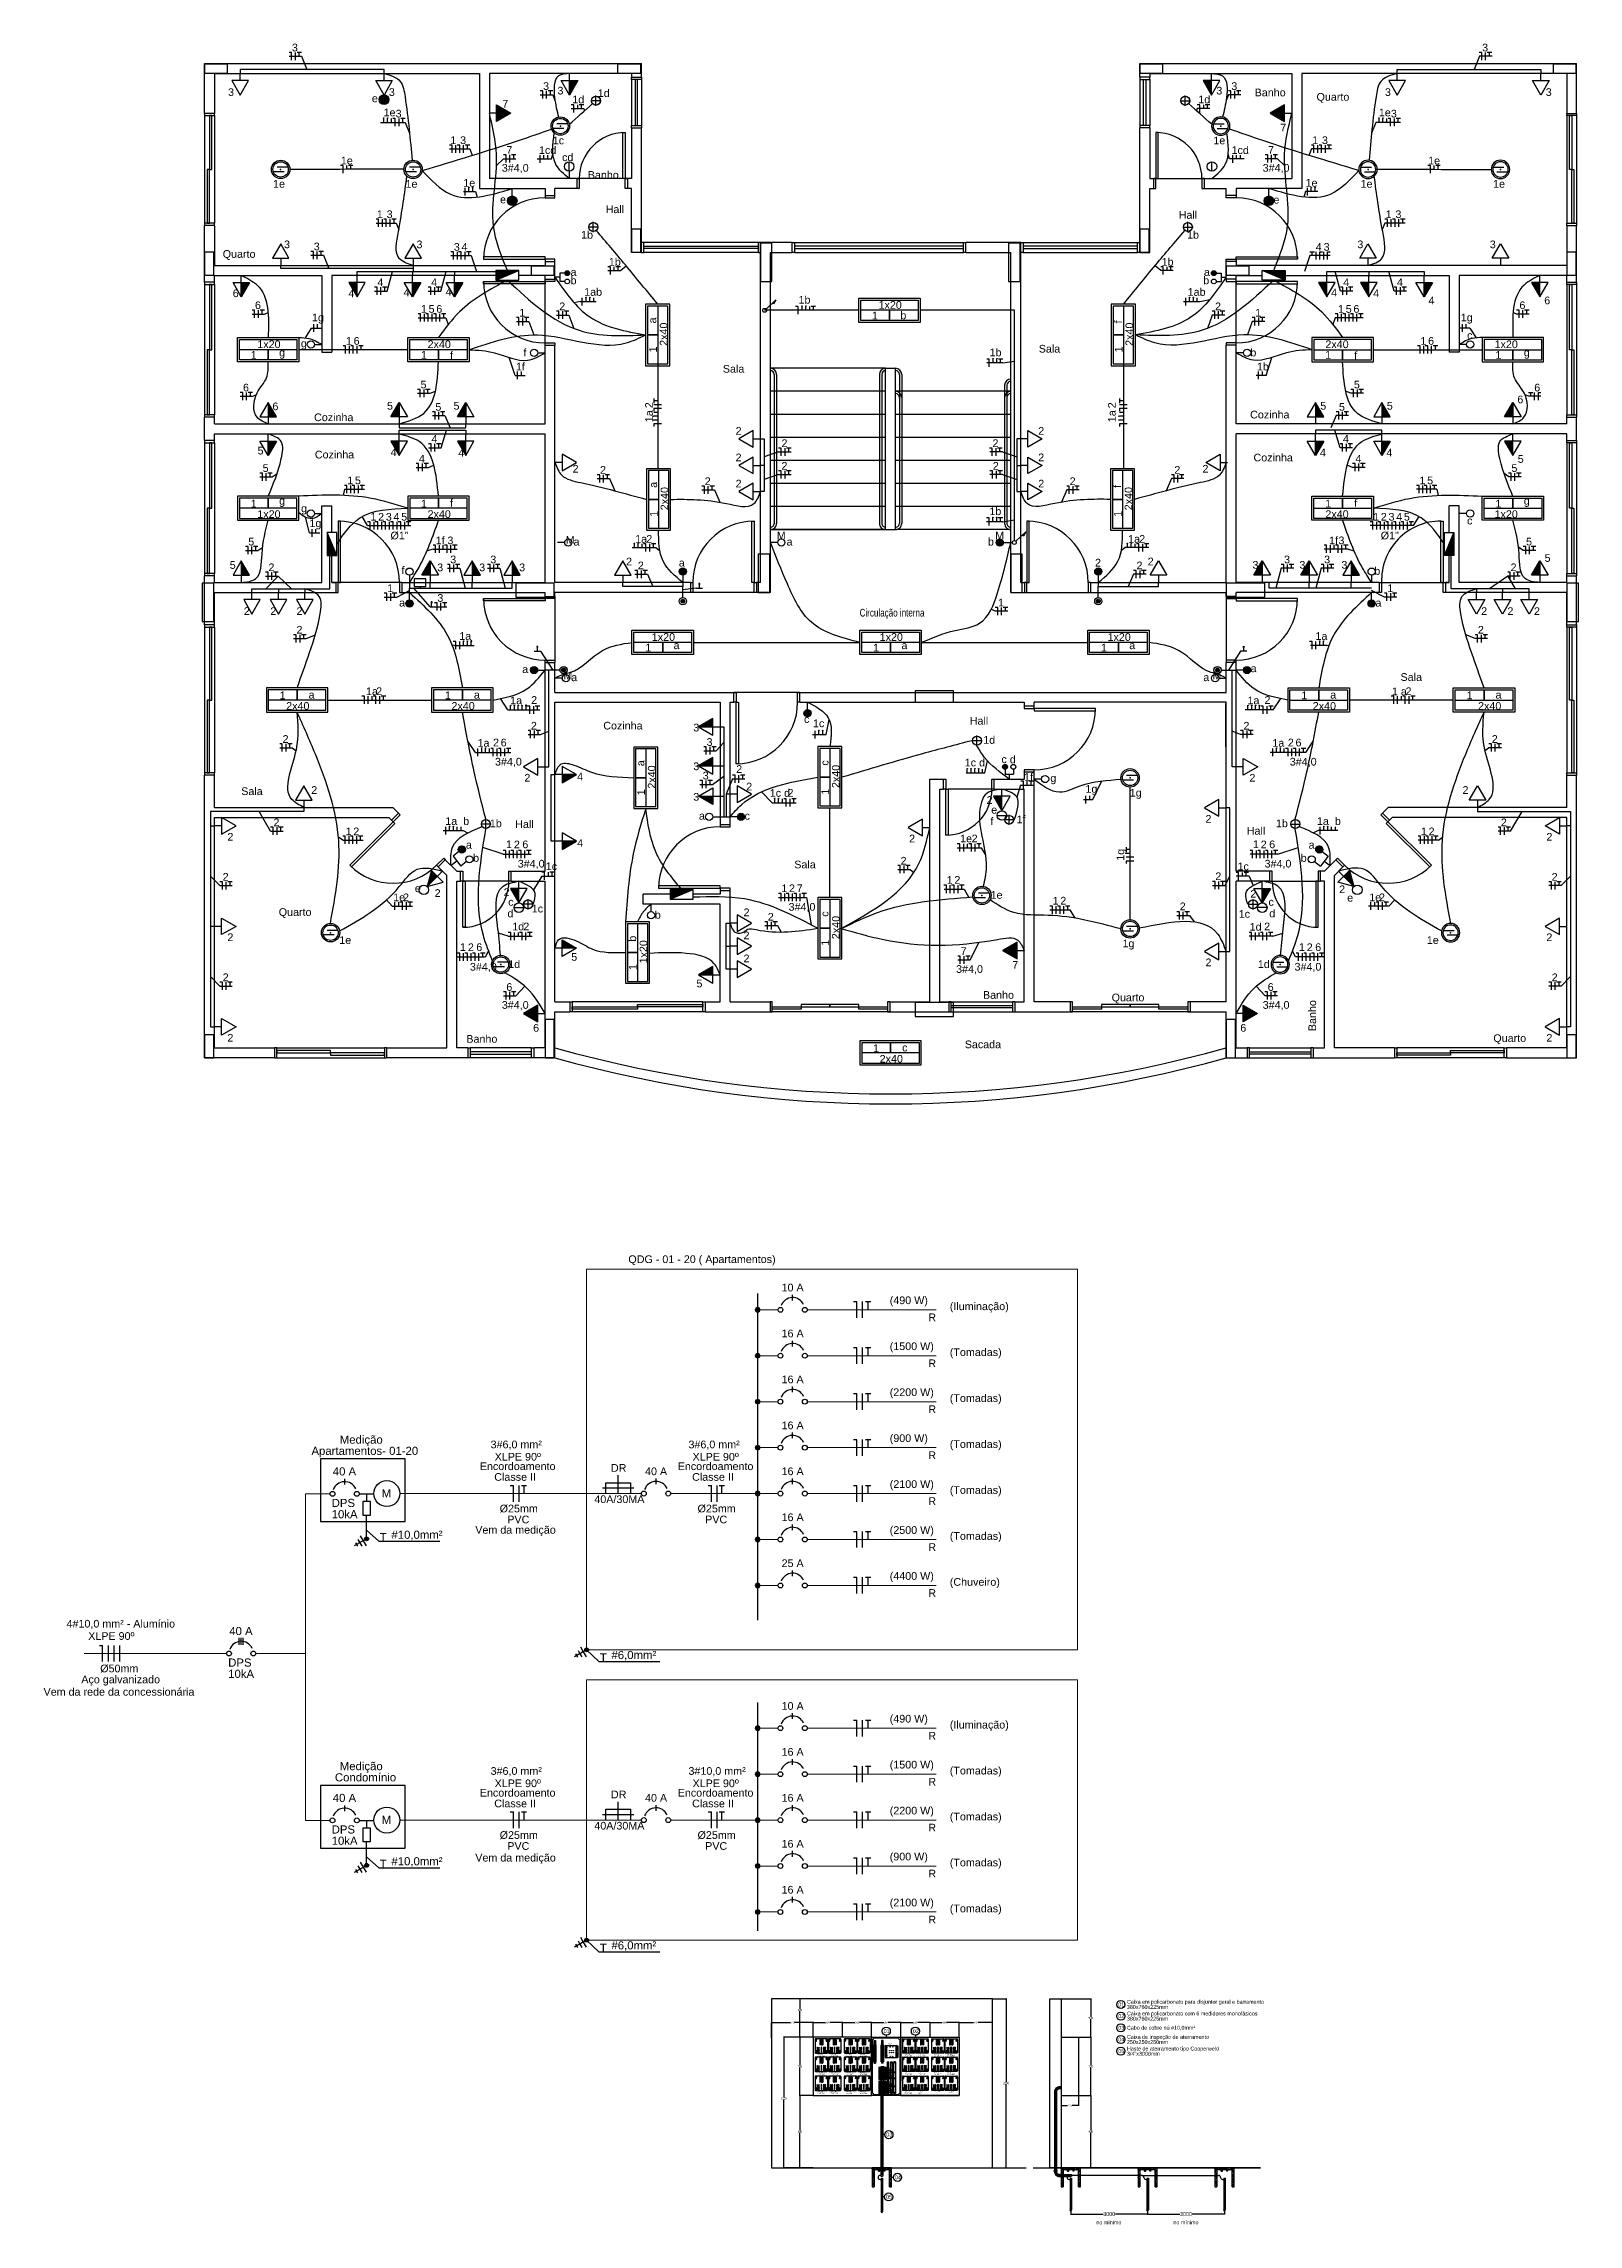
# Model space of a CAD drawing. Header units: millimetres. Extents: x 412 to 646, y 331 to 411.
# Drawn here: x 465.93 to 485.92, y 361.87 to 390.27 of the extents above; entities that cross this region are included whole.
import ezdxf
from ezdxf.enums import TextEntityAlignment as Align

# ---------------------------------------------------------------- set-up
doc = ezdxf.new("R2010")
doc.units = ezdxf.units.MM
for name, pattern in [('CENTERX2', [4, 2.5, -0.5, 0.5, -0.5]), ('CONTINU', [0]), ('HIDDEN', [0.375, 0.25, -0.125]), ('HIDDEN2', [4.7625, 3.175, -1.5875])]:
    doc.linetypes.add(name, pattern=pattern)
for name, color, linetype in [('BASE', 8, 'Continuous'), ('Base 01', 8, 'Continuous'), ('C50', 3, 'Continuous'), ('Chamada', 4, 'Continuous'), ('E_LUMINO', 160, 'Continuous'), ('Elétrico', 5, 'Continuous'), ('EQUIPAMENTOS', 3, 'Continuous'), ('Fiação', 5, 'Continuous'), ('LINHAS-DE-CENTRO', 3, 'CENTERX2'), ('Texto - Elétrica', 3, 'Continuous'), ('texto - elétrico', 3, 'Continuous'), ('Texto Elétrcio', 3, 'Continuous')]:
    doc.layers.add(name, color=color, linetype=linetype)
for name, color, linetype, lineweight in [('DI-Barramento', 6, 'Continuous', 30), ('DI-Disjuntor', 1, 'Continuous', 30), ('DI-Fios', 3, 'Continuous', 30), ('DI-Linhas do diagrama', 9, 'Continuous', 20), ('DI-Textos do diagrama', 7, 'Continuous', 20), ('DI-Título do diagrama', 3, 'Continuous', 30), ('EL-Fios', 1, 'Continuous', 30)]:
    doc.layers.add(name, color=color, linetype=linetype, lineweight=lineweight)
doc.styles.add('ARIAL', font='arial.ttf')
doc.dimstyles.new('cotass', dxfattribs={"dimtxt": 0.1, "dimasz": 0.01, "dimexe": 0.01, "dimexo": 0, "dimgap": 0.01, "dimtad": 0, "dimtih": 1, "dimtoh": 1, "dimdec": 0, "dimlfac": 1000, "dimzin": 4, "dimdsep": 46, "dimtxsty": 'ARIAL', "dimblk": 'OBLIQUE', "dimcen": 0, "dimdle": 0.01, "dimclrd": 7, "dimclre": 7, "dimclrt": 3, "dimadec": 0, "dimazin": 1, "dimtfac": 1, "dimtdec": 0, "dimtix": 1, "dimtofl": 0, "dimtmove": 0, "dimatfit": 3, "dimldrblk": 'OPEN30', "dimfxl": 0, "dimtolj": 1, "dimtzin": 0, "dimlwd": -1, "dimarcsym": 0})

msp = doc.modelspace()

# ---------------------------------------------------------------- texts
at = {"style": 'ARIAL'}
for s, height, p in [('APTO 01', 0.012, (476.010202, 364.081872)), ('APTO 02', 0.012, (476.183961, 364.082272)), ('APTO 03', 0.012, (476.390202, 364.082272)), ('APTO 04', 0.012, (476.567507, 364.081872)), ('63A', 0.018, (476.938553, 364.220628)), ('APTO 12', 0.012, (477.147558, 364.082272)), ('APTO 13', 0.012, (477.321317, 364.082672)), ('APTO 14', 0.012, (477.527558, 364.082672)), ('APTO 15', 0.012, (477.704863, 364.082272)), ('APTO 04', 0.012, (476.010202, 363.843956)), ('40A MONOF.', 0.012, (476.010327, 364.061622)), ('40A MONOF.', 0.012, (476.010327, 363.823707)), ('APTO 05', 0.012, (476.183961, 363.844356)), ('40A MONOF.', 0.012, (476.184086, 364.062022)), ('40A MONOF.', 0.012, (476.184086, 363.824107)), ('APTO 06', 0.012, (476.390202, 363.844356)), ('40A MONOF.', 0.012, (476.390327, 364.061622)), ('40A MONOF.', 0.012, (476.390327, 363.823707)), ('40A MONOF.', 0.012, (476.565266, 364.061622)), ('40A MONOF.', 0.012, (476.565266, 363.823707)), ('APTO 07', 0.012, (476.567507, 363.843956)), ('APTO 16', 0.012, (477.147558, 363.843956)), ('40A MONOF.', 0.012, (477.147683, 364.062022)), ('40A MONOF.', 0.012, (477.147683, 363.823707)), ('APTO 17', 0.012, (477.321317, 363.844356)), ('40A MONOF.', 0.012, (477.321442, 364.062422)), ('40A MONOF.', 0.012, (477.321442, 363.824107)), ('APTO 18', 0.012, (477.527558, 363.844356)), ('40A MONOF.', 0.012, (477.527683, 364.062022)), ('40A MONOF.', 0.012, (477.527683, 363.823707)), ('40A MONOF.', 0.012, (477.702622, 364.062022)), ('40A MONOF.', 0.012, (477.702622, 363.823707)), ('APTO 19', 0.012, (477.704863, 363.843956)), ('APTO 08', 0.012, (476.010202, 363.595579)), ('40A MONOF.', 0.012, (476.010327, 363.575329)), ('APTO 09', 0.012, (476.183961, 363.595979)), ('40A MONOF.', 0.012, (476.184086, 363.575729)), ('APTO 10', 0.012, (476.390202, 363.595979)), ('40A MONOF.', 0.012, (476.390327, 363.575329)), ('40A MONOF.', 0.012, (476.565266, 363.575329)), ('APTO 11', 0.012, (476.567507, 363.595579)), ('APTO 20', 0.012, (477.147558, 363.595979)), ('40A MONOF.', 0.012, (477.147683, 363.575729)), ('APTO 21', 0.012, (477.321317, 363.596379)), ('COND.', 0.012, (477.321442, 363.576129)), ('RESERVA', 0.012, (477.527558, 363.596379)), ('RESERVA', 0.012, (477.704863, 363.595979))]:
    msp.add_text(s, height=height, dxfattribs=at).set_placement(p)
at = {"layer": 'DI-Textos do diagrama', "linetype": 'CONTINU', "style": 'ARIAL'}
for s, p in [('(490 W)', (476.95254, 373.858956)), ('(Iluminação)', (477.734789, 373.780956)), ('(1500 W)', (476.95254, 373.260456)), ('(Tomadas)', (477.734789, 373.182956)), ('(2200 W)', (476.95254, 372.661956)), ('(Tomadas)', (477.734789, 372.584606)), ('3#6,0 mm²', (471.754584, 371.981426)), ('3#6,0 mm²', (474.33157, 371.98143)), ('(900 W)', (476.95254, 372.063606)), ('(Tomadas)', (477.734789, 371.986256)), ('Encordoamento', (471.614147, 371.697768)), ('XLPE 90º', (471.807398, 371.820975)), ('Encordoamento', (474.191133, 371.697771)), ('XLPE 90º', (474.384384, 371.820979)), ('Classe II', (471.80203, 371.55849)), ('Classe II', (474.379016, 371.558494)), ('(2100 W)', (476.95254, 371.465256)), ('(Tomadas)', (477.734789, 371.387906)), ('%%C25mm', (471.872758, 371.147104)), ('%%C25mm', (474.449744, 371.147107)), ('Vem da medição', (471.555165, 370.869916)), ('PVC', (471.971971, 371.004538)), ('PVC', (474.548956, 371.004541)), ('(2500 W)', (476.95254, 370.866906)), ('(Tomadas)', (477.734789, 370.789556)), ('(4400 W)', (476.95254, 370.268556)), ('(Chuveiro)', (477.734789, 370.191206)), ('4#10,0 mm² - Alumínio', (466.232118, 369.647054)), ('XLPE 90º', (466.514119, 369.486603)), ('Aço galvanizado', (466.424619, 368.921623)), ('%%C50mm', (466.670759, 369.064189)), ('Vem da rede da concessionária', (465.932942, 368.75998)), ('(490 W)', (476.95254, 368.409962)), ('(Iluminação)', (477.734789, 368.331962)), ('3#6,0 mm²', (471.754584, 367.729132)), ('3#10,0 mm²', (474.33157, 367.729135)), ('(1500 W)', (476.95254, 367.811462)), ('(Tomadas)', (477.734789, 367.733962)), ('Encordoamento', (471.614147, 367.445474)), ('XLPE 90º', (471.807398, 367.568681)), ('Encordoamento', (474.191133, 367.445477)), ('XLPE 90º', (474.384384, 367.568684)), ('Classe II', (471.80203, 367.306196)), ('Classe II', (474.379016, 367.306199)), ('(2200 W)', (476.95254, 367.212962)), ('(Tomadas)', (477.734789, 367.135612)), ('%%C25mm', (471.872758, 366.894809)), ('%%C25mm', (474.449744, 366.894812)), ('Vem da medição', (471.555165, 366.60027)), ('PVC', (471.971971, 366.752243)), ('PVC', (474.548956, 366.752246)), ('(900 W)', (476.95254, 366.614612)), ('(Tomadas)', (477.734789, 366.537262)), ('(2100 W)', (476.95254, 366.016262)), ('(Tomadas)', (477.734789, 365.938912))]:
    msp.add_text(s, height=0.1, dxfattribs=at).set_placement(p)
at = {"layer": 'DI-Textos do diagrama', "style": 'ARIAL'}
for s, p in [('DR', (473.321665, 371.675682)), ('40A/30MA', (473.105613, 371.268675)), ('DR', (473.321665, 367.423388)), ('40A/30MA', (473.105613, 367.01638))]:
    msp.add_text(s, height=0.1, dxfattribs=at).set_placement(p)
at = {"layer": 'DI-Textos do diagrama', "char_height": 0.1, "line_spacing_factor": 0.798, "style": 'ARIAL'}
for s, insert, width, attachment_point in [('10 A', (475.687757, 374.023322), 0.33149275, 8), ('16 A', (475.687757, 373.425322), 0.33149275, 8), ('R', (477.555578, 373.636972), 0.10748139, 9), ('16 A', (475.687757, 372.826822), 0.33149275, 8), ('R', (477.555578, 373.038672), 0.10748139, 9), ('16 A', (475.687757, 372.228472), 0.33149275, 8), ('R', (477.555578, 372.440322), 0.10748139, 9), ('R', (477.555578, 371.841972), 0.10748139, 9), ('40 A', (473.909512, 371.630122), 0.33149275, 8), ('16 A', (475.687757, 371.630122), 0.33149275, 8), ('R', (477.555578, 371.243622), 0.10748139, 9), ('16 A', (475.687757, 371.031772), 0.33149275, 8), ('R', (477.555578, 370.645272), 0.10748139, 9), ('25 A', (475.687757, 370.433422), 0.33149275, 8), ('R', (477.555578, 370.046922), 0.10748139, 9), ('10 A', (475.687757, 368.574328), 0.33149275, 8), ('16 A', (475.687757, 367.976328), 0.33149275, 8), ('R', (477.555578, 368.187978), 0.10748139, 9), ('R', (477.555578, 367.589678), 0.10748139, 9), ('40 A', (473.909512, 367.377828), 0.33149275, 8), ('16 A', (475.687757, 367.377828), 0.33149275, 8), ('R', (477.555578, 366.991328), 0.10748139, 9), ('16 A', (475.687757, 366.779478), 0.33149275, 8), ('R', (477.555578, 366.392978), 0.10748139, 9), ('16 A', (475.687757, 366.181128), 0.33149275, 8), ('R', (477.555578, 365.794628), 0.10748139, 9)]:
    msp.add_mtext(s, dxfattribs=dict(at, insert=insert, width=width, attachment_point=attachment_point))
at = {"layer": 'DI-Título do diagrama', "linetype": 'CONTINU', "style": 'ARIAL'}
msp.add_text('QDG - 01 - 20 ( Apartamentos)', height=0.1, dxfattribs=at).set_placement((473.548922, 374.393826))
at = {"layer": 'Texto - Elétrica', "linetype": 'Continuous', "style": 'ARIAL'}
for s, height, p in [('3', 0.1, (469.167293, 390.173141)), ('3', 0.1, (472.437987, 389.671685)), ('1e', 0.1, (470.360435, 389.327814)), ('3', 0.1, (470.517554, 389.312958)), ('1d', 0.1, (472.818739, 389.4971)), ('1e', 0.1, (469.80444, 388.70145)), ('1', 0.1, (471.230092, 388.966419)), ('3', 0.1, (471.35732, 388.966419)), ('7', 0.1, (471.95963, 388.840088)), ('1cd', 0.1, (472.385051, 388.837176)), ('3#4,0', 0.1, (471.900697, 388.606455)), ('1e', 0.1, (471.399111, 388.411465)), ('1', 0.1, (470.273281, 388.002216)), ('3', 0.1, (470.400508, 388.002216)), ('3', 0.1, (469.451223, 387.583351)), ('3', 0.1, (471.275879, 387.577068)), ('4', 0.1, (471.375879, 387.577068)), ('1b', 0.1, (473.294073, 387.382546)), ('4', 0.1, (470.280932, 387.115899)), ('4', 0.1, (470.980498, 387.115899)), ('1ab', 0.1, (472.973262, 386.990675)), ('1ab', 0.1, (480.832304, 386.990675)), ('6', 0.1, (468.685652, 386.817241)), ('1', 0.1, (470.847532, 386.769469)), ('5', 0.1, (470.947532, 386.769469)), ('6', 0.1, (471.047532, 386.769469)), ('1', 0.1, (472.127085, 386.719701)), ('2', 0.1, (472.649015, 386.802932)), ('1g', 0.1, (469.428699, 386.658135)), ('1', 0.1, (469.870885, 386.352812)), ('6', 0.1, (469.970885, 386.352812)), ('1f', 0.1, (472.08405, 386.018428)), ('6', 0.1, (468.530325, 385.745256)), ('5', 0.1, (470.841822, 385.785085)), ('5', 0.1, (471.035488, 385.493912)), ('4', 0.1, (470.984319, 385.076174)), ('2', 0.1, (475.543243, 385.021031)), ('4', 0.1, (482.854172, 385.076174)), ('4', 0.1, (470.821107, 384.819284)), ('2', 0.1, (475.543243, 384.725785)), ('4', 0.1, (483.017383, 384.819284)), ('5', 0.1, (468.78614, 384.696539)), ('1', 0.1, (469.887742, 384.53582)), ('5', 0.1, (469.987742, 384.53582)), ('2', 0.1, (473.179463, 384.673345)), ('2', 0.1, (474.543306, 384.525461)), ('1', 0.1, (483.850749, 384.53582)), ('5', 0.1, (483.950749, 384.53582)), ('5', 0.1, (485.048184, 384.696539)), ('1g', 0.1, (469.395315, 383.978744)), ('1', 0.1, (470.190255, 384.062361)), ('2', 0.1, (470.290255, 384.062361)), ('3', 0.1, (470.390255, 384.062361)), ('4', 0.1, (470.490255, 384.062361)), ('5', 0.1, (470.590255, 384.062361)), ('1', 0.1, (483.248236, 384.062361)), ('2', 0.1, (483.348236, 384.062361)), ('3', 0.1, (483.448236, 384.062361)), ('4', 0.1, (483.548236, 384.062361)), ('5', 0.1, (483.648236, 384.062361)), ('5', 0.1, (468.599244, 383.739345)), ('%%c1"', 0.1, (470.450954, 383.818962)), ('1f', 0.1, (471.03967, 383.754878)), ('3', 0.1, (471.192279, 383.754878)), ('1a', 0.1, (473.637382, 383.774388)), ('2', 0.1, (473.78186, 383.774388)), ('1f', 0.1, (482.674359, 383.754878)), ('3', 0.1, (482.796211, 383.754878)), ('%%c1"', 0.1, (483.346951, 383.818962)), ('5', 0.1, (485.239247, 383.739345)), ('2', 0.1, (468.861134, 383.40437)), ('3', 0.1, (471.228879, 383.506637)), ('3', 0.1, (471.750761, 383.506632)), ('2', 0.1, (473.672351, 383.42891)), ('3', 0.1, (482.08773, 383.506632)), ('3', 0.1, (482.609611, 383.506637)), ('2', 0.1, (485.037484, 383.40437)), ('1', 0.1, (470.407389, 383.131849)), ('1', 0.1, (483.431102, 383.131849)), ('3', 0.1, (471.061238, 383.005389)), ('2', 0.1, (469.226706, 382.590963)), ('1a', 0.1, (471.346483, 382.509998)), ('1a', 0.1, (482.496498, 382.509998)), ('2', 0.1, (484.611784, 382.590963)), ('1a', 0.1, (470.132092, 381.790306)), ('2', 0.1, (470.264648, 381.790306)), ('1a', 0.1, (472.008731, 381.671427)), ('2', 0.1, (472.281899, 381.67614)), ('1a', 0.1, (481.611454, 381.671427)), ('2', 0.1, (481.832539, 381.67614)), ('1 a', 0.1, (483.492484, 381.789218)), ('2', 0.1, (483.669677, 381.790306)), ('2', 0.1, (472.279429, 381.341286)), ('1c', 0.1, (475.953033, 381.372634)), ('2', 0.1, (481.559062, 381.341286)), ('2', 0.1, (469.04586, 381.168273)), ('1a', 0.1, (471.584542, 381.117679)), ('2', 0.1, (471.785971, 381.122392)), ('6', 0.1, (471.885971, 381.122392)), ('3', 0.1, (474.567079, 381.129296)), ('1a', 0.1, (481.935643, 381.117679)), ('2', 0.1, (482.137071, 381.122392)), ('6', 0.1, (482.237071, 381.122392)), ('2', 0.1, (484.792631, 381.168273)), ('3#4,0', 0.1, (471.811324, 380.873165)), ('2', 0.1, (474.953273, 380.777677)), ('1c d', 0.1, (477.929083, 380.862064)), ('3#4,0', 0.1, (482.162425, 380.873165)), ('3', 0.1, (474.517079, 380.691759)), ('1c d', 0.1, (475.389999, 380.466127)), ('2', 0.1, (475.621528, 380.467382)), ('1f', 0.1, (478.702649, 380.674988)), ('1g', 0.1, (479.501337, 380.519117)), ('2', 0.1, (468.927101, 380.083012)), ('1', 0.1, (469.866239, 379.965272)), ('2', 0.1, (469.966239, 379.965272)), ('1a  b', 0.1, (471.16449, 380.099021)), ('1a  b', 0.1, (482.516748, 380.099021)), ('1', 0.1, (483.870387, 379.965272)), ('2', 0.1, (483.970387, 379.965272)), ('2', 0.1, (484.91139, 380.083012)), ('1', 0.1, (471.955487, 379.797598)), ('2', 0.1, (472.058029, 379.795057)), ('6', 0.1, (472.168199, 379.796327)), ('1e', 0.1, (477.868795, 379.873291)), ('2', 0.1, (478.018795, 379.873291)), ('1', 0.1, (481.681445, 379.797598)), ('2', 0.1, (481.783986, 379.795057)), ('6', 0.1, (481.894156, 379.796327)), ('2', 0.1, (468.265253, 379.373532)), ('3#4,0', 0.1, (472.108254, 379.544919)), ('1c', 0.1, (472.473001, 379.510746)), ('2', 0.1, (477.094258, 379.583359)), ('1', 0.1, (477.694538, 379.333241)), ('2', 0.1, (477.794538, 379.333241)), ('2', 0.1, (481.192792, 379.381363)), ('1c', 0.1, (481.481856, 379.5092)), ('3#4,0', 0.1, (481.834211, 379.544919)), ('2', 0.1, (485.573238, 379.373532)), ('1e', 0.1, (470.485876, 379.106422)), ('2', 0.1, (470.6143, 379.106422)), ('e', 0.1, (470.768076, 379.224411)), ('1', 0.1, (475.540568, 379.224795)), ('2', 0.1, (475.640568, 379.224795)), ('7', 0.1, (475.740568, 379.224795)), ('1', 0.1, (479.073761, 379.062905)), ('2', 0.1, (479.173761, 379.062905)), ('1e', 0.1, (483.196471, 379.106422)), ('2', 0.1, (483.324895, 379.106422)), ('2', 0.1, (475.364798, 378.853203)), ('3#4,0', 0.1, (475.635105, 378.982211)), ('2', 0.1, (480.728531, 378.98887)), ('1d', 0.1, (472.036843, 378.726166)), ('2', 0.1, (472.181309, 378.727436)), ('1d', 0.1, (481.639804, 378.722858)), ('2', 0.1, (481.828963, 378.727436)), ('1', 0.1, (471.356098, 378.458908)), ('2', 0.1, (471.458639, 378.456367)), ('3#4,0', 0.1, (471.48545, 378.202328)), ('6', 0.1, (471.568809, 378.457636)), ('7', 0.1, (477.875784, 378.406557)), ('3#4,0', 0.1, (482.22436, 378.202328)), ('1', 0.1, (482.280834, 378.458908)), ('2', 0.1, (482.383375, 378.456367)), ('6', 0.1, (482.493546, 378.457636)), ('2', 0.1, (468.265253, 378.064847)), ('6', 0.1, (471.95963, 377.938793)), ('3#4,0', 0.1, (477.816851, 378.172925)), ('6', 0.1, (481.874694, 377.938793)), ('2', 0.1, (485.573238, 378.064847)), ('3#4,0', 0.1, (471.900697, 377.705161)), ('3#4,0', 0.1, (481.809113, 377.705161)), ('40 A', 0.1059, (469.699092, 371.627813)), ('40 A', 0.1059, (468.351241, 369.549086)), ('40 A', 0.1059, (469.699092, 367.375518))]:
    msp.add_text(s, height=height, dxfattribs=at).set_placement(p)
for s, rotation, p in [('3', 0.0000239, (484.667037, 390.173138)), ('3', 0.0000239, (481.400509, 389.671683)), ('1d', 0.0000239, (480.971162, 389.497098)), ('1e', 0.0000239, (483.321942, 389.327811)), ('3', 0.0000239, (483.479061, 389.312955)), ('1cd', 0.0000239, (481.404528, 388.837174)), ('7', 0.0000239, (481.878866, 388.840086)), ('1', 0.0000239, (482.453948, 388.966416)), ('3', 0.0000239, (482.581176, 388.966416)), ('1e', 0.0000239, (483.964485, 388.701447)), ('3#4,0', 359.9999761, (481.809118, 388.606453)), ('e', 0.0000239, (481.949289, 388.191989)), ('1e', 0.0000239, (482.36744, 388.411463)), ('1', 0.0000239, (483.410759, 388.002214)), ('3', 0.0000239, (483.537987, 388.002214)), ('4', 359.9999761, (482.500603, 387.577066)), ('3', 359.9999761, (482.602984, 387.577066)), ('1b', 0.0000239, (480.493205, 387.382544)), ('4', 0.0000239, (482.857997, 387.115896)), ('4', 0.0000239, (483.557563, 387.115896)), ('1b', 0.0000239, (475.764148, 386.888362)), ('2', 0.0000239, (481.18948, 386.80293)), ('1', 0.0000239, (481.711409, 386.719699)), ('1', 0.0000239, (482.790963, 386.769467)), ('5', 0.0000239, (482.890963, 386.769467)), ('6', 0.0000239, (482.990963, 386.769467)), ('6', 0.0000239, (485.152843, 386.817237)), ('1g', 0.0000239, (484.389065, 386.658132)), ('1b', 0.0000239, (478.252392, 386.202414)), ('1', 0.0000239, (483.863443, 386.352809)), ('6', 0.0000239, (483.963443, 386.352809)), ('1b', 0.0000239, (481.733714, 386.018426)), ('5', 0.0000239, (482.996673, 385.785083)), ('6', 359.9999761, (485.346155, 385.745252)), ('2', 90, (473.867262, 385.52619)), ('1a', 90, (473.867262, 385.344337)), ('2', 89.9999761, (479.895228, 385.526189)), ('1a', 89.9999761, (479.895228, 385.344335)), ('5', 0.0000239, (482.803006, 385.49391)), ('2', 0.0000239, (478.291085, 385.02103)), ('2', 0.0000239, (478.295251, 384.725784)), ('2', 0.0000239, (479.295188, 384.52546)), ('2', 0.0000239, (480.659031, 384.673344)), ('1b', 0.0000239, (478.250323, 384.13489)), ('1a', 0.0000239, (480.056972, 383.774387)), ('2', 0.0000239, (480.20145, 383.774387)), ('2', 0.0000239, (480.166143, 383.428909)), ('1', 0.0000239, (478.363115, 382.945204)), ('1g', 90, (480.006278, 379.633499))]:
    msp.add_text(s, height=0.1, rotation=rotation, dxfattribs=at).set_placement(p)
at = {"layer": 'Texto - Elétrica', "linetype": 'Continuous', "lineweight": -2, "style": 'ARIAL'}
for s, p in [('3', (470.42931, 389.563209)), ('e', (470.208041, 389.482221))]:
    msp.add_text(s, height=0.1, dxfattribs=at).set_placement(p, align=Align.BOTTOM_LEFT)
at = {"layer": 'Texto - Elétrica', "linetype": 'CONTINU', "style": 'ARIAL'}
for s, p in [('Medição', (469.790649, 372.041617)), ('Apartamentos- 01-20', (469.421778, 371.895734)), ('DPS', (469.685046, 371.217136)), ('M', (470.336362, 371.341963)), ('10kA', (469.685046, 371.070017)), ('#10,0mm²', (470.462958, 370.802873)), ('T', (470.311623, 370.770332)), ('DPS', (468.337196, 369.138409)), ('T', (473.177253, 369.204215)), ('#6,0mm²', (473.328588, 369.236756)), ('10kA', (468.337196, 368.991291)), ('Medição', (469.790649, 367.789323)), ('Condomínio', (469.7267, 367.643439)), ('DPS', (469.685046, 366.964841)), ('M', (470.336362, 367.089668)), ('10kA', (469.685046, 366.817723)), ('#10,0mm²', (470.462958, 366.550578)), ('T', (470.311623, 366.518037)), ('T', (473.177253, 365.42272)), ('#6,0mm²', (473.328588, 365.455261))]:
    msp.add_text(s, height=0.1059, dxfattribs=at).set_placement(p)
at = {"layer": 'texto - elétrico', "linetype": 'Continuous', "lineweight": -2, "style": 'ARIAL'}
for s, p in [('3', (468.335425, 389.563209)), ('3', (472.625602, 389.58224)), ('1d', (473.150018, 389.549604)), ('3', (481.205637, 389.58224)), ('3', (483.401929, 389.563209)), ('3', (485.495814, 389.563209)), ('7', (471.907487, 389.41175)), ('7', (482.038333, 389.100949)), ('1c', (472.564086, 388.933344)), ('cd', (472.685077, 388.714705)), ('1e', (481.167153, 388.933344)), ('1e', (468.921557, 388.368341)), ('1e', (470.646557, 388.368341)), ('e', (471.877372, 388.164981)), ('1e', (483.084682, 388.368341)), ('1e', (484.809682, 388.368341)), ('3', (469.06417, 387.580153)), ('3', (470.78917, 387.580153)), ('1b', (472.93334, 387.704901)), ('1b', (480.824606, 387.704901)), ('3', (483.042069, 387.580153)), ('3', (484.767069, 387.580153)), ('a', (472.796165, 387.219395)), ('b', (472.796047, 387.111145)), ('6', (468.396411, 386.942553)), ('4', (469.903194, 386.942553)), ('4', (470.620989, 386.95562)), ('4', (471.168254, 386.963423)), ('1x20', (476.807079, 386.791677)), ('4', (482.701401, 386.952235)), ('4', (483.248666, 386.944433)), ('4', (483.969421, 386.850337)), ('6', (485.476204, 386.850337)), ('1', (476.721496, 386.653677)), ('b', (477.090719, 386.65509)), ('1', (468.630717, 386.141178)), ('1x20', (468.7163, 386.279178)), ('g', (468.99994, 386.171553)), ('g', (469.284035, 386.289973)), ('1', (470.848222, 386.141178)), ('2x40', (470.933805, 386.279178)), ('f', (471.225937, 386.133178)), ('f', (472.182872, 386.17156)), ('b', (481.6491, 386.171563)), ('2x40', (482.626005, 386.279178)), ('1', (482.623271, 386.141178)), ('f', (483.000986, 386.133178)), ('c', (484.470758, 386.396625)), ('1x20', (484.829224, 386.279178)), ('1', (484.840776, 386.141178)), ('g', (485.209999, 386.171553)), ('6', (485.126204, 385.560695)), ('6', (468.913573, 385.470488)), ('5', (470.405469, 385.477829)), ('5', (471.272021, 385.477829)), ('5', (482.559217, 385.477829)), ('5', (483.42577, 385.477829)), ('2', (474.945123, 385.151435)), ('2', (478.886115, 385.151435)), ('5', (468.72033, 384.894143)), ('4', (470.452391, 384.872279)), ('4', (471.333223, 384.864123)), ('2', (474.945123, 384.806008)), ('2', (478.886115, 384.806008)), ('4', (482.554456, 384.868202)), ('4', (483.421008, 384.868202)), ('5', (485.130966, 384.785335)), ('2', (472.822752, 384.658196)), ('2', (474.945123, 384.464626)), ('2', (478.886115, 384.464626)), ('2', (481.025326, 384.658196)), ('1', (468.630717, 384.204852)), ('g', (468.99994, 384.241144)), ('1', (470.848222, 384.204852)), ('f', (471.225937, 384.212852)), ('1', (482.623271, 384.204852)), ('f', (483.000986, 384.212852)), ('1', (484.840776, 384.204852)), ('g', (485.209999, 384.241144)), ('1x20', (468.7163, 384.066852)), ('g', (469.285926, 384.142218)), ('2x40', (470.933805, 384.066852)), ('2x40', (482.626005, 384.066852)), ('c', (484.470758, 383.982738)), ('1x20', (484.829224, 384.066852)), ('M', (472.733498, 383.730518)), ('a', (472.834973, 383.708349)), ('M', (475.481279, 383.789653)), ('a', (475.60938, 383.708349)), ('b', (478.231382, 383.708349)), ('M', (478.32593, 383.789653)), ('5', (468.357537, 383.40498)), ('f', (470.594583, 383.335809)), ('3', (471.058925, 383.373686)), ('3', (471.606195, 383.373686)), ('3', (472.125953, 383.373686)), ('2', (473.519199, 383.450148)), ('a', (474.205548, 383.434992)), ('2', (479.625691, 383.434992)), ('2', (480.312039, 383.450148)), ('3', (481.677, 383.406671)), ('3', (482.287302, 383.406671)), ('3', (482.834573, 383.406671)), ('b', (483.263605, 383.326832)), ('5', (485.480966, 383.495693)), ('2', (468.540811, 382.80409)), ('2', (468.886238, 382.80409)), ('2', (469.22762, 382.80409)), ('a', (470.563296, 382.913862)), ('2', (484.655213, 382.80409)), ('2', (484.996595, 382.80409)), ('2', (485.342022, 382.80409)), ('1x20', (473.853825, 382.466672)), ('1x20', (476.82133, 382.466672)), ('1x20', (479.788835, 382.466672)), ('1', (473.768242, 382.328672)), ('a', (474.137464, 382.359047)), ('1', (476.735746, 382.328672)), ('a', (477.104969, 382.359047)), ('1', (479.703251, 382.328672)), ('a', (480.072474, 382.359047)), ('a', (472.166392, 382.047715)), ('M', (472.702876, 381.964533)), ('a', (472.804351, 381.942364)), ('a', (481.036412, 381.942364)), ('M', (481.155029, 381.964533)), ('a', (481.653025, 382.059037)), ('1', (469.006975, 381.707348)), ('2x40', (469.092558, 381.569348)), ('a', (469.38469, 381.715348)), ('1', (471.159489, 381.707348)), ('2x40', (471.245072, 381.569348)), ('a', (471.537204, 381.715348)), ('1', (482.312004, 381.707348)), ('2x40', (482.461405, 381.569348)), ('a', (482.689719, 381.715348)), ('1', (484.464518, 381.707348)), ('2x40', (484.613919, 381.569348)), ('a', (484.842234, 381.715348)), ('3', (474.394164, 381.287273)), ('c', (475.836216, 381.397677)), ('1d', (478.170157, 381.126301)), ('3', (474.394164, 380.782864)), ('c', (478.406496, 380.874821)), ('d', (478.515107, 380.871823)), ('2', (469.419374, 380.474361)), ('2', (472.194551, 380.633942)), ('4', (472.881793, 380.650118)), ('2', (475.083302, 380.518946)), ('g', (479.043865, 380.629656)), ('1g', (480.078195, 380.439351)), ('2', (481.636688, 380.633942)), ('2', (484.411865, 380.474361)), ('3', (474.394164, 380.385593)), ('2', (478.214206, 380.343934)), ('e', (478.274225, 380.21703)), ('2', (468.327012, 379.865251)), ('1b', (471.744638, 380.040068)), ('a', (474.468214, 380.138216)), ('c', (475.06249, 380.138216)), ('f', (478.264081, 380.066986)), ('1f', (478.604706, 380.091682)), ('2', (481.064571, 380.09817)), ('1b', (481.981839, 380.040068)), ('2', (485.504227, 379.865251)), ('a', (471.432815, 379.760465)), ('b', (471.526788, 379.589716)), ('4', (472.881793, 379.783565)), ('2', (477.204512, 379.842078)), ('2', (471.025872, 379.132437)), ('2', (471.924265, 379.143934)), ('1e', (478.265942, 379.108037)), ('2', (481.648323, 379.123132)), ('2', (482.805367, 379.181313)), ('e', (482.910166, 379.071926)), ('d', (471.974139, 378.866986)), ('c', (471.984284, 379.01703)), ('1c', (472.290128, 378.929647)), ('b', (473.892572, 378.849065)), ('2', (475.049077, 378.881198)), ('1c', (481.497395, 378.860903)), ('c', (481.88505, 379.01703)), ('d', (481.895195, 378.866986)), ('2', (468.327012, 378.556571)), ('1e', (469.784233, 378.520095)), ('2', (475.049077, 378.581198)), ('1g', (479.984057, 378.477078)), ('1e', (483.947006, 378.520095)), ('2', (485.504227, 378.556571)), ('1d', (471.98476, 378.206684)), ('5', (472.804923, 378.300746)), ('2', (475.049077, 378.281198)), ('7', (478.548463, 378.197434)), ('2', (481.064571, 378.229749)), ('1d', (481.746479, 378.206684)), ('5', (474.435137, 377.954991)), ('6', (472.308522, 377.376499)), ('6', (481.517955, 377.376499)), ('2', (468.327012, 377.247885)), ('1', (476.735746, 377.112336)), ('c', (477.113462, 377.120336)), ('2', (485.504227, 377.247885)), ('2x40', (476.82133, 376.974336))]:
    msp.add_text(s, height=0.1, dxfattribs=at).set_placement(p, align=Align.BOTTOM_LEFT)
at = {"layer": 'texto - elétrico', "style": 'ARIAL'}
for s, p in [('Banho', (481.906878, 389.558214)), ('Quarto', (482.724137, 389.50091)), ('Banho', (473.221942, 388.484533)), ('Hall', (473.37309, 388.037346)), ('Hall', (480.835608, 387.963721)), ('Quarto', (468.479635, 387.454986)), ('Sala', (479.033408, 386.221166)), ('Sala', (474.918955, 385.959725)), ('Cozinha', (469.711609, 385.328244)), ('Cozinha', (481.901985, 385.363501)), ('Cozinha', (469.722349, 384.842721)), ('Cozinha', (481.946242, 384.80411)), ('Sala', (483.74444, 381.945765)), ('Cozinha', (473.478234, 381.312726)), ('Hall', (478.114708, 381.375593)), ('Sala', (468.646932, 380.45834)), ('Hall', (472.194969, 380.02995)), ('Hall', (481.722281, 379.943395)), ('Sala', (475.848932, 379.50409)), ('Quarto', (469.20899, 378.884632)), ('Banho', (478.368635, 377.80561)), ('Quarto', (480.055665, 377.772433)), ('Banho', (471.640664, 377.233102)), ('Sacada', (478.166149, 377.161732)), ('Quarto', (485.026945, 377.242713))]:
    msp.add_text(s, height=0.1, dxfattribs=at).set_placement(p, align=Align.BOTTOM_CENTER)
at = {"layer": 'texto - elétrico', "linetype": 'Continuous', "lineweight": -2, "style": 'ARIAL'}
for s, rotation, p in [('b', 359.9999998, (481.035192, 387.111145)), ('a', 359.9999998, (481.044597, 387.219395)), ('a', 90, (473.942219, 386.630693)), ('2x40', 90, (474.088219, 386.338561)), ('f', 90, (480.006249, 386.630693)), ('2x40', 90, (480.152249, 386.338561)), ('1', 90, (473.950219, 386.252978)), ('1', 90, (480.014249, 386.252978)), ('a', 90, (473.952924, 384.489286)), ('2x40', 90, (474.098924, 384.197154)), ('f', 90, (479.995544, 384.489286)), ('2x40', 90, (480.141544, 384.197154)), ('1', 90, (473.960924, 384.111571)), ('1', 90, (480.003544, 384.111571)), ('a', 359.9999998, (483.277467, 382.913862)), ('a', 90, (473.786716, 380.864067)), ('2x40', 90, (473.932716, 380.571935)), ('c', 90, (476.184195, 380.871562)), ('2x40', 90, (476.330195, 380.57943)), ('1', 90, (476.192195, 380.493847)), ('1', 90, (473.794716, 380.486352)), ('b', 359.9999998, (482.30445, 379.589716)), ('a', 359.9999998, (482.407947, 379.760465)), ('c', 90, (476.184195, 378.904063)), ('2x40', 90, (476.330195, 378.611931)), ('b', 90, (473.680061, 378.579308)), ('1x20', 90, (473.825214, 378.295668)), ('1', 90, (476.192195, 378.526348)), ('1', 90, (473.687214, 378.210085))]:
    msp.add_text(s, height=0.1, rotation=rotation, dxfattribs=at).set_placement(p, align=Align.BOTTOM_LEFT)
at = {"layer": 'texto - elétrico', "style": 'ARIAL', "width": 0.75}
msp.add_text('Circulação interna', height=0.1, dxfattribs=at).set_placement((476.982715, 382.783644), align=Align.BOTTOM_CENTER)
at = {"layer": 'texto - elétrico', "style": 'ARIAL'}
msp.add_text('Banho', height=0.1, rotation=90, dxfattribs=at).set_placement((482.535012, 377.616176), align=Align.BOTTOM_CENTER)
at = {"layer": 'Texto Elétrcio', "linetype": 'Continuous', "style": 'ARIAL'}
for s, p in [('01', (479.929027, 364.71438, -11.611274)), ('380x760x225mm', (480.041347, 364.680485, -11.611274)), ('Caixa em policarbonato para disjuntor geral e barramento', (480.041347, 364.747383, -11.611274)), ('01', (476.873315, 364.366325, -11.611274)), ('02', (477.253315, 364.366325, -11.611274)), ('02', (479.929027, 364.562207, -11.611274)), ('03', (479.929027, 364.410034, -11.611274)), ('380x760x225mm', (480.041347, 364.528312, -11.611274)), ('Caixa em policarbonato com 6 medidores monofásicos', (480.041347, 364.59521, -11.611274)), ('Cabo de cobre nú #10,0mm²', (480.041347, 364.410382, -11.611274)), ('04', (479.929027, 364.257862, -11.611274)), ('05', (479.929027, 364.105689, -11.611274)), ('3/4"x3000mm', (480.041347, 364.071794, -11.611274)), ('250x250x250mm', (480.041347, 364.223967, -11.611274)), ('Caixa de inspeção de aterramento', (480.041347, 364.290865, -11.611274)), ('Haste de aterramento tipo Cooperweld', (480.041347, 364.138692, -11.611274)), ('03', (476.908072, 363.019332, -11.611274)), ('04', (477.02048, 362.462281, -11.611274)), ('05', (476.90548, 362.207874, -11.611274)), ('no mínimo', (479.643401, 361.875155, -11.611274)), ('no mínimo', (480.646785, 361.875155, -11.611274))]:
    msp.add_text(s, height=0.05, dxfattribs=at).set_placement(p)

# ---------------------------------------------------------------- blocks, each defined once
blk = doc.blocks.new('_Oblique')
at = {"color": 0, "linetype": 'ByBlock', "lineweight": -2}
blk.add_line((-0.5, -0.5), (0.5, 0.5), dxfattribs=at)
blk = doc.blocks.new('*D23')
at = {"layer": 'DEFPOINTS', "color": 0, "transparency": 16777216}
for p in [(475.957, 363.552), (475.783, 362.612), (475.957, 362.612)]:
    blk.add_point(p, dxfattribs=at)
at = {"layer": 'Elétrico', "color": 7, "lineweight": -2, "transparency": 16777216}
for p, q in [((475.957, 363.552), (475.781, 363.552)), ((475.957, 362.612), (475.781, 362.612))]:
    blk.add_line(p, q, dxfattribs=at)
at = {"layer": 'Elétrico', "color": 7, "transparency": 16777216}
for p, q in [((475.783, 363.554), (475.783, 363.097)), ((475.783, 362.609), (475.783, 363.067))]:
    blk.add_line(p, q, dxfattribs=at)
at = {"layer": 'Elétrico', "color": 7, "transparency": 16777216, "xscale": 0.0025, "yscale": 0.0025, "zscale": 0.0025}
for p, rotation in [((475.783, 363.552), 90), ((475.783, 362.612), 270)]:
    blk.add_blockref('_Oblique', p, dxfattribs=dict(at, rotation=rotation))
at = {"layer": 'Elétrico', "color": 3, "transparency": 16777216, "insert": (475.783, 363.082), "char_height": 0.025, "attachment_point": 5, "style": 'ARIAL'}
blk.add_mtext('\\A1;940', dxfattribs=at)
blk = doc.blocks.new('_Open30')
at = {"color": 0, "linetype": 'ByBlock', "lineweight": -2}
for p, q in [((-1, 0.3), (0, 0)), ((0, 0), (-1, -0.3)), ((0, 0), (-1, 0))]:
    blk.add_line(p, q, dxfattribs=at)
blk = doc.blocks.new('*D24')
at = {"layer": 'DEFPOINTS', "color": 0, "transparency": 16777216}
for p in [(475.572, 364.312), (475.957, 364.312), (475.957, 362.612)]:
    blk.add_point(p, dxfattribs=at)
at = {"layer": 'Elétrico', "color": 7, "lineweight": -2, "transparency": 16777216}
for p, q in [((475.957, 364.312), (475.569, 364.312)), ((475.957, 362.612), (475.569, 362.612))]:
    blk.add_line(p, q, dxfattribs=at)
at = {"layer": 'Elétrico', "color": 7, "transparency": 16777216}
for p, q in [((475.572, 364.314), (475.572, 363.532)), ((475.572, 362.609), (475.572, 363.501))]:
    blk.add_line(p, q, dxfattribs=at)
at = {"layer": 'Elétrico', "color": 7, "transparency": 16777216, "xscale": 0.0025, "yscale": 0.0025, "zscale": 0.0025}
for p, rotation in [((475.572, 364.312), 90), ((475.572, 362.612), 270)]:
    blk.add_blockref('_Oblique', p, dxfattribs=dict(at, rotation=rotation))
at = {"layer": 'Elétrico', "color": 3, "transparency": 16777216, "insert": (475.572, 363.516), "char_height": 0.025, "attachment_point": 5, "style": 'ARIAL'}
blk.add_mtext('\\A1;1700', dxfattribs=at)
blk = doc.blocks.new('*D25')
at = {"layer": 'DEFPOINTS', "color": 0, "transparency": 16777216}
for p in [(475.777, 364.812), (475.783, 364.812), (475.957, 364.312)]:
    blk.add_point(p, dxfattribs=at)
at = {"layer": 'Elétrico', "color": 7, "lineweight": -2, "transparency": 16777216}
for p, q in [((475.777, 364.812), (475.786, 364.812)), ((475.957, 364.312), (475.781, 364.312))]:
    blk.add_line(p, q, dxfattribs=at)
at = {"layer": 'Elétrico', "color": 7, "transparency": 16777216}
for p, q in [((475.783, 364.814), (475.783, 364.681)), ((475.783, 364.309), (475.783, 364.651))]:
    blk.add_line(p, q, dxfattribs=at)
at = {"layer": 'Elétrico', "color": 7, "transparency": 16777216, "xscale": 0.0025, "yscale": 0.0025, "zscale": 0.0025}
for p, rotation in [((475.783, 364.812), 90), ((475.783, 364.312), 270)]:
    blk.add_blockref('_Oblique', p, dxfattribs=dict(at, rotation=rotation))
at = {"layer": 'Elétrico', "color": 3, "transparency": 16777216, "insert": (475.783, 364.666), "char_height": 0.025, "attachment_point": 5, "style": 'ARIAL'}
blk.add_mtext('\\A1;500', dxfattribs=at)
blk = doc.blocks.new('*D26')
at = {"layer": 'DEFPOINTS', "color": 0, "transparency": 16777216}
for p in [(475.957, 364.503), (475.411, 364.306), (475.957, 364.312)]:
    blk.add_point(p, dxfattribs=at)
at = {"layer": 'Elétrico', "color": 7, "transparency": 16777216}
for p, q in [((475.409, 364.503), (475.654, 364.503)), ((475.96, 364.503), (475.714, 364.503))]:
    blk.add_line(p, q, dxfattribs=at)
at = {"layer": 'Elétrico', "color": 7, "lineweight": -2, "transparency": 16777216}
for p, q in [((475.411, 364.306), (475.411, 364.505)), ((475.957, 364.312), (475.957, 364.505))]:
    blk.add_line(p, q, dxfattribs=at)
at = {"layer": 'Elétrico', "color": 7, "transparency": 16777216, "xscale": 0.0025, "yscale": 0.0025, "zscale": 0.0025, "rotation": 180}
blk.add_blockref('_Oblique', (475.411, 364.503), dxfattribs=at)
at = {"layer": 'Elétrico', "color": 7, "transparency": 16777216, "xscale": 0.0025, "yscale": 0.0025, "zscale": 0.0025}
blk.add_blockref('_Oblique', (475.957, 364.503), dxfattribs=at)
at = {"layer": 'Elétrico', "color": 3, "transparency": 16777216, "insert": (475.684, 364.503), "char_height": 0.025, "attachment_point": 5, "style": 'ARIAL'}
blk.add_mtext('\\A1;546', dxfattribs=at)
blk = doc.blocks.new('*D27')
at = {"layer": 'DEFPOINTS', "color": 0, "transparency": 16777216}
for p in [(476.337, 364.503), (475.957, 364.312), (476.337, 364.312)]:
    blk.add_point(p, dxfattribs=at)
at = {"layer": 'Elétrico', "color": 7, "transparency": 16777216}
for p, q in [((475.955, 364.503), (476.117, 364.503)), ((476.34, 364.503), (476.177, 364.503))]:
    blk.add_line(p, q, dxfattribs=at)
at = {"layer": 'Elétrico', "color": 7, "lineweight": -2, "transparency": 16777216}
for p, q in [((475.957, 364.312), (475.957, 364.505)), ((476.337, 364.312), (476.337, 364.505))]:
    blk.add_line(p, q, dxfattribs=at)
at = {"layer": 'Elétrico', "color": 7, "transparency": 16777216, "xscale": 0.0025, "yscale": 0.0025, "zscale": 0.0025, "rotation": 180}
blk.add_blockref('_Oblique', (475.957, 364.503), dxfattribs=at)
at = {"layer": 'Elétrico', "color": 7, "transparency": 16777216, "xscale": 0.0025, "yscale": 0.0025, "zscale": 0.0025}
blk.add_blockref('_Oblique', (476.337, 364.503), dxfattribs=at)
at = {"layer": 'Elétrico', "color": 3, "transparency": 16777216, "insert": (476.147, 364.503), "char_height": 0.025, "attachment_point": 5, "style": 'ARIAL'}
blk.add_mtext('\\A1;380', dxfattribs=at)
blk = doc.blocks.new('*D28')
at = {"layer": 'DEFPOINTS', "color": 0, "transparency": 16777216}
for p in [(476.717, 364.503), (476.337, 364.312), (476.717, 364.312)]:
    blk.add_point(p, dxfattribs=at)
at = {"layer": 'Elétrico', "color": 7, "transparency": 16777216}
for p, q in [((476.335, 364.503), (476.497, 364.503)), ((476.72, 364.503), (476.557, 364.503))]:
    blk.add_line(p, q, dxfattribs=at)
at = {"layer": 'Elétrico', "color": 7, "lineweight": -2, "transparency": 16777216}
for p, q in [((476.337, 364.312), (476.337, 364.505)), ((476.717, 364.312), (476.717, 364.505))]:
    blk.add_line(p, q, dxfattribs=at)
at = {"layer": 'Elétrico', "color": 7, "transparency": 16777216, "xscale": 0.0025, "yscale": 0.0025, "zscale": 0.0025, "rotation": 180}
blk.add_blockref('_Oblique', (476.337, 364.503), dxfattribs=at)
at = {"layer": 'Elétrico', "color": 7, "transparency": 16777216, "xscale": 0.0025, "yscale": 0.0025, "zscale": 0.0025}
blk.add_blockref('_Oblique', (476.717, 364.503), dxfattribs=at)
at = {"layer": 'Elétrico', "color": 3, "transparency": 16777216, "insert": (476.527, 364.503), "char_height": 0.025, "attachment_point": 5, "style": 'ARIAL'}
blk.add_mtext('\\A1;380', dxfattribs=at)
blk = doc.blocks.new('*D29')
at = {"layer": 'DEFPOINTS', "color": 0, "transparency": 16777216}
for p in [(477.097, 364.503), (476.717, 364.312), (477.097, 364.312)]:
    blk.add_point(p, dxfattribs=at)
at = {"layer": 'Elétrico', "color": 7, "transparency": 16777216}
for p, q in [((476.715, 364.503), (476.877, 364.503)), ((477.1, 364.503), (476.937, 364.503))]:
    blk.add_line(p, q, dxfattribs=at)
at = {"layer": 'Elétrico', "color": 7, "lineweight": -2, "transparency": 16777216}
for p, q in [((476.717, 364.312), (476.717, 364.505)), ((477.097, 364.312), (477.097, 364.505))]:
    blk.add_line(p, q, dxfattribs=at)
at = {"layer": 'Elétrico', "color": 7, "transparency": 16777216, "xscale": 0.0025, "yscale": 0.0025, "zscale": 0.0025, "rotation": 180}
blk.add_blockref('_Oblique', (476.717, 364.503), dxfattribs=at)
at = {"layer": 'Elétrico', "color": 7, "transparency": 16777216, "xscale": 0.0025, "yscale": 0.0025, "zscale": 0.0025}
blk.add_blockref('_Oblique', (477.097, 364.503), dxfattribs=at)
at = {"layer": 'Elétrico', "color": 3, "transparency": 16777216, "insert": (476.907, 364.503), "char_height": 0.025, "attachment_point": 5, "style": 'ARIAL'}
blk.add_mtext('\\A1;380', dxfattribs=at)
blk = doc.blocks.new('*D30')
at = {"layer": 'DEFPOINTS', "color": 0, "transparency": 16777216}
for p in [(477.477, 364.503), (477.097, 364.312), (477.477, 364.312)]:
    blk.add_point(p, dxfattribs=at)
at = {"layer": 'Elétrico', "color": 7, "transparency": 16777216}
for p, q in [((477.095, 364.503), (477.257, 364.503)), ((477.48, 364.503), (477.317, 364.503))]:
    blk.add_line(p, q, dxfattribs=at)
at = {"layer": 'Elétrico', "color": 7, "lineweight": -2, "transparency": 16777216}
for p, q in [((477.097, 364.312), (477.097, 364.505)), ((477.477, 364.312), (477.477, 364.505))]:
    blk.add_line(p, q, dxfattribs=at)
at = {"layer": 'Elétrico', "color": 7, "transparency": 16777216, "xscale": 0.0025, "yscale": 0.0025, "zscale": 0.0025, "rotation": 180}
blk.add_blockref('_Oblique', (477.097, 364.503), dxfattribs=at)
at = {"layer": 'Elétrico', "color": 7, "transparency": 16777216, "xscale": 0.0025, "yscale": 0.0025, "zscale": 0.0025}
blk.add_blockref('_Oblique', (477.477, 364.503), dxfattribs=at)
at = {"layer": 'Elétrico', "color": 3, "transparency": 16777216, "insert": (477.287, 364.503), "char_height": 0.025, "attachment_point": 5, "style": 'ARIAL'}
blk.add_mtext('\\A1;380', dxfattribs=at)
blk = doc.blocks.new('*D31')
at = {"layer": 'DEFPOINTS', "color": 0, "transparency": 16777216}
for p in [(477.857, 364.503), (477.477, 364.312), (477.857, 364.312)]:
    blk.add_point(p, dxfattribs=at)
at = {"layer": 'Elétrico', "color": 7, "transparency": 16777216}
for p, q in [((477.475, 364.503), (477.637, 364.503)), ((477.86, 364.503), (477.697, 364.503))]:
    blk.add_line(p, q, dxfattribs=at)
at = {"layer": 'Elétrico', "color": 7, "lineweight": -2, "transparency": 16777216}
for p, q in [((477.477, 364.312), (477.477, 364.505)), ((477.857, 364.312), (477.857, 364.505))]:
    blk.add_line(p, q, dxfattribs=at)
at = {"layer": 'Elétrico', "color": 7, "transparency": 16777216, "xscale": 0.0025, "yscale": 0.0025, "zscale": 0.0025, "rotation": 180}
blk.add_blockref('_Oblique', (477.477, 364.503), dxfattribs=at)
at = {"layer": 'Elétrico', "color": 7, "transparency": 16777216, "xscale": 0.0025, "yscale": 0.0025, "zscale": 0.0025}
blk.add_blockref('_Oblique', (477.857, 364.503), dxfattribs=at)
at = {"layer": 'Elétrico', "color": 3, "transparency": 16777216, "insert": (477.667, 364.503), "char_height": 0.025, "attachment_point": 5, "style": 'ARIAL'}
blk.add_mtext('\\A1;380', dxfattribs=at)
blk = doc.blocks.new('*D32')
at = {"layer": 'DEFPOINTS', "color": 0, "transparency": 16777216}
for p in [(478.289, 364.503), (477.857, 364.312), (478.289, 364.312)]:
    blk.add_point(p, dxfattribs=at)
at = {"layer": 'Elétrico', "color": 7, "transparency": 16777216}
for p, q in [((477.855, 364.503), (478.043, 364.503)), ((478.292, 364.503), (478.104, 364.503))]:
    blk.add_line(p, q, dxfattribs=at)
at = {"layer": 'Elétrico', "color": 7, "lineweight": -2, "transparency": 16777216}
for p, q in [((477.857, 364.312), (477.857, 364.505)), ((478.289, 364.312), (478.289, 364.505))]:
    blk.add_line(p, q, dxfattribs=at)
at = {"layer": 'Elétrico', "color": 7, "transparency": 16777216, "xscale": 0.0025, "yscale": 0.0025, "zscale": 0.0025, "rotation": 180}
blk.add_blockref('_Oblique', (477.857, 364.503), dxfattribs=at)
at = {"layer": 'Elétrico', "color": 7, "transparency": 16777216, "xscale": 0.0025, "yscale": 0.0025, "zscale": 0.0025}
blk.add_blockref('_Oblique', (478.289, 364.503), dxfattribs=at)
at = {"layer": 'Elétrico', "color": 3, "transparency": 16777216, "insert": (478.073, 364.503), "char_height": 0.025, "attachment_point": 5, "style": 'ARIAL'}
blk.add_mtext('\\A1;432', dxfattribs=at)
blk = doc.blocks.new('*D33')
at = {"layer": 'DEFPOINTS', "color": 0, "transparency": 16777216}
for p in [(475.783, 364.312), (475.957, 364.312), (475.957, 363.552)]:
    blk.add_point(p, dxfattribs=at)
at = {"layer": 'Elétrico', "color": 7, "lineweight": -2, "transparency": 16777216}
for p, q in [((475.957, 364.312), (475.781, 364.312)), ((475.957, 363.552), (475.781, 363.552))]:
    blk.add_line(p, q, dxfattribs=at)
at = {"layer": 'Elétrico', "color": 7, "transparency": 16777216}
for p, q in [((475.783, 364.314), (475.783, 363.947)), ((475.783, 363.549), (475.783, 363.917))]:
    blk.add_line(p, q, dxfattribs=at)
at = {"layer": 'Elétrico', "color": 7, "transparency": 16777216, "xscale": 0.0025, "yscale": 0.0025, "zscale": 0.0025}
for p, rotation in [((475.783, 364.312), 90), ((475.783, 363.552), 270)]:
    blk.add_blockref('_Oblique', p, dxfattribs=dict(at, rotation=rotation))
at = {"layer": 'Elétrico', "color": 3, "transparency": 16777216, "insert": (475.783, 363.932), "char_height": 0.025, "attachment_point": 5, "style": 'ARIAL'}
blk.add_mtext('\\A1;760', dxfattribs=at)
blk = doc.blocks.new('*D34')
at = {"layer": 'DEFPOINTS', "color": 0, "transparency": 16777216}
for p in [(479.186, 363.552), (479.411, 363.552), (479.186, 363.422)]:
    blk.add_point(p, dxfattribs=at)
at = {"layer": 'Elétrico', "color": 7, "lineweight": -2, "transparency": 16777216}
for p, q in [((479.186, 363.552), (479.186, 363.419)), ((479.411, 363.552), (479.411, 363.419))]:
    blk.add_line(p, q, dxfattribs=at)
at = {"layer": 'Elétrico', "color": 7, "transparency": 16777216}
for p, q in [((479.184, 363.422), (479.268, 363.422)), ((479.414, 363.422), (479.329, 363.422))]:
    blk.add_line(p, q, dxfattribs=at)
at = {"layer": 'Elétrico', "color": 7, "transparency": 16777216, "xscale": 0.0025, "yscale": 0.0025, "zscale": 0.0025, "rotation": 180}
blk.add_blockref('_Oblique', (479.186, 363.422), dxfattribs=at)
at = {"layer": 'Elétrico', "color": 7, "transparency": 16777216, "xscale": 0.0025, "yscale": 0.0025, "zscale": 0.0025}
blk.add_blockref('_Oblique', (479.411, 363.422), dxfattribs=at)
at = {"layer": 'Elétrico', "color": 3, "transparency": 16777216, "insert": (479.299, 363.422), "char_height": 0.025, "attachment_point": 5, "style": 'ARIAL'}
blk.add_mtext('\\A1;225', dxfattribs=at)
blk = doc.blocks.new('*D35')
at = {"layer": 'DEFPOINTS', "color": 0, "transparency": 16777216}
for p in [(479.411, 364.312), (479.411, 363.552), (479.571, 363.552)]:
    blk.add_point(p, dxfattribs=at)
at = {"layer": 'Elétrico', "color": 7, "lineweight": -2, "transparency": 16777216}
for p, q in [((479.411, 364.312), (479.574, 364.312)), ((479.411, 363.552), (479.574, 363.552))]:
    blk.add_line(p, q, dxfattribs=at)
at = {"layer": 'Elétrico', "color": 7, "transparency": 16777216}
for p, q in [((479.571, 364.314), (479.571, 363.947)), ((479.571, 363.549), (479.571, 363.917))]:
    blk.add_line(p, q, dxfattribs=at)
at = {"layer": 'Elétrico', "color": 7, "transparency": 16777216, "xscale": 0.0025, "yscale": 0.0025, "zscale": 0.0025}
for p, rotation in [((479.571, 364.312), 90), ((479.571, 363.552), 270)]:
    blk.add_blockref('_Oblique', p, dxfattribs=dict(at, rotation=rotation))
at = {"layer": 'Elétrico', "color": 3, "transparency": 16777216, "insert": (479.571, 363.932), "char_height": 0.025, "attachment_point": 5, "style": 'ARIAL'}
blk.add_mtext('\\A1;760', dxfattribs=at)
blk = doc.blocks.new('*D36')
at = {"layer": 'DEFPOINTS', "color": 0, "transparency": 16777216}
for p in [(479.411, 363.552), (479.41, 362.612), (479.571, 362.612)]:
    blk.add_point(p, dxfattribs=at)
at = {"layer": 'Elétrico', "color": 7, "lineweight": -2, "transparency": 16777216}
for p, q in [((479.411, 363.552), (479.574, 363.552)), ((479.41, 362.612), (479.574, 362.612))]:
    blk.add_line(p, q, dxfattribs=at)
at = {"layer": 'Elétrico', "color": 7, "transparency": 16777216}
for p, q in [((479.571, 363.554), (479.571, 363.097)), ((479.571, 362.609), (479.571, 363.067))]:
    blk.add_line(p, q, dxfattribs=at)
at = {"layer": 'Elétrico', "color": 7, "transparency": 16777216, "xscale": 0.0025, "yscale": 0.0025, "zscale": 0.0025}
for p, rotation in [((479.571, 363.552), 90), ((479.571, 362.612), 270)]:
    blk.add_blockref('_Oblique', p, dxfattribs=dict(at, rotation=rotation))
at = {"layer": 'Elétrico', "color": 3, "transparency": 16777216, "insert": (479.571, 363.082), "char_height": 0.025, "attachment_point": 5, "style": 'ARIAL'}
blk.add_mtext('\\A1;940', dxfattribs=at)
blk = doc.blocks.new('*D37')
at = {"layer": 'DEFPOINTS', "color": 0, "transparency": 16777216}
for p in [(479.186, 364.812), (479.571, 364.812), (479.411, 364.312)]:
    blk.add_point(p, dxfattribs=at)
at = {"layer": 'Elétrico', "color": 7, "lineweight": -2, "transparency": 16777216}
for p, q in [((479.186, 364.812), (479.574, 364.812)), ((479.411, 364.312), (479.574, 364.312))]:
    blk.add_line(p, q, dxfattribs=at)
at = {"layer": 'Elétrico', "color": 7, "transparency": 16777216}
for p, q in [((479.571, 364.814), (479.571, 364.577)), ((479.571, 364.309), (479.571, 364.547))]:
    blk.add_line(p, q, dxfattribs=at)
at = {"layer": 'Elétrico', "color": 7, "transparency": 16777216, "xscale": 0.0025, "yscale": 0.0025, "zscale": 0.0025}
for p, rotation in [((479.571, 364.812), 90), ((479.571, 364.312), 270)]:
    blk.add_blockref('_Oblique', p, dxfattribs=dict(at, rotation=rotation))
at = {"layer": 'Elétrico', "color": 3, "transparency": 16777216, "insert": (479.571, 364.562), "char_height": 0.025, "attachment_point": 5, "style": 'ARIAL'}
blk.add_mtext('\\A1;500', dxfattribs=at)
blk = doc.blocks.new('*D38')
at = {"layer": 'DEFPOINTS', "color": 0, "transparency": 16777216}
for p in [(478.289, 364.812), (478.289, 362.612), (478.467, 362.612)]:
    blk.add_point(p, dxfattribs=at)
at = {"layer": 'Elétrico', "color": 7, "lineweight": -2, "transparency": 16777216}
for p, q in [((478.289, 364.812), (478.47, 364.812)), ((478.289, 362.612), (478.47, 362.612))]:
    blk.add_line(p, q, dxfattribs=at)
at = {"layer": 'Elétrico', "color": 7, "transparency": 16777216}
for p, q in [((478.467, 364.814), (478.467, 363.727)), ((478.467, 362.609), (478.467, 363.697))]:
    blk.add_line(p, q, dxfattribs=at)
at = {"layer": 'Elétrico', "color": 7, "transparency": 16777216, "xscale": 0.0025, "yscale": 0.0025, "zscale": 0.0025}
for p, rotation in [((478.467, 364.812), 90), ((478.467, 362.612), 270)]:
    blk.add_blockref('_Oblique', p, dxfattribs=dict(at, rotation=rotation))
at = {"layer": 'Elétrico', "color": 3, "transparency": 16777216, "insert": (478.467, 363.712), "char_height": 0.025, "attachment_point": 5, "style": 'ARIAL'}
blk.add_mtext('\\A1;2200', dxfattribs=at)
blk = doc.blocks.new('*D39')
at = {"layer": 'DEFPOINTS', "color": 0, "transparency": 16777216}
for p in [(479.311, 362.044), (480.311, 362.044), (480.311, 362.009)]:
    blk.add_point(p, dxfattribs=at)
at = {"layer": 'Elétrico', "color": 7, "transparency": 16777216}
for p, q in [((479.306, 362.009), (479.732, 362.009)), ((480.316, 362.009), (479.891, 362.009))]:
    blk.add_line(p, q, dxfattribs=at)
at = {"layer": 'Elétrico', "color": 7, "lineweight": -2, "transparency": 16777216}
for p, q in [((479.311, 362.044), (479.311, 362.004)), ((480.311, 362.044), (480.311, 362.004))]:
    blk.add_line(p, q, dxfattribs=at)
at = {"layer": 'Elétrico', "color": 7, "transparency": 16777216, "xscale": 0.005, "yscale": 0.005, "zscale": 0.005, "rotation": 180}
blk.add_blockref('_Oblique', (479.311, 362.009), dxfattribs=at)
at = {"layer": 'Elétrico', "color": 7, "transparency": 16777216, "xscale": 0.005, "yscale": 0.005, "zscale": 0.005}
blk.add_blockref('_Oblique', (480.311, 362.009), dxfattribs=at)
at = {"layer": 'Elétrico', "color": 3, "transparency": 16777216, "insert": (479.811, 362.009), "char_height": 0.05, "attachment_point": 5, "style": 'ARIAL'}
blk.add_mtext('\\A1;3000', dxfattribs=at)
blk = doc.blocks.new('*D40')
at = {"layer": 'DEFPOINTS', "color": 0, "transparency": 16777216}
for p in [(480.311, 362.044), (481.311, 362.044), (481.311, 362.009)]:
    blk.add_point(p, dxfattribs=at)
at = {"layer": 'Elétrico', "color": 7, "transparency": 16777216}
for p, q in [((480.306, 362.009), (480.732, 362.009)), ((481.316, 362.009), (480.891, 362.009))]:
    blk.add_line(p, q, dxfattribs=at)
at = {"layer": 'Elétrico', "color": 7, "lineweight": -2, "transparency": 16777216}
for p, q in [((480.311, 362.044), (480.311, 362.004)), ((481.311, 362.044), (481.311, 362.004))]:
    blk.add_line(p, q, dxfattribs=at)
at = {"layer": 'Elétrico', "color": 7, "transparency": 16777216, "xscale": 0.005, "yscale": 0.005, "zscale": 0.005, "rotation": 180}
blk.add_blockref('_Oblique', (480.311, 362.009), dxfattribs=at)
at = {"layer": 'Elétrico', "color": 7, "transparency": 16777216, "xscale": 0.005, "yscale": 0.005, "zscale": 0.005}
blk.add_blockref('_Oblique', (481.311, 362.009), dxfattribs=at)
at = {"layer": 'Elétrico', "color": 3, "transparency": 16777216, "insert": (480.811, 362.009), "char_height": 0.05, "attachment_point": 5, "style": 'ARIAL'}
blk.add_mtext('\\A1;3000', dxfattribs=at)
blk = doc.blocks.new('A$C3E3F6338')
for p, q in [((-0.067, -0.101), (-0.208, -0.101)), ((-0.017, -0.041), (-0.158, -0.041))]:
    blk.add_line(p, q)
for radius in [0.12, 0.1]:
    blk.add_circle((-0.113, -0.071), radius)
at = {"linetype": 'Continuous'}
blk.add_point((-0.113, -0.071), dxfattribs=at)

# ---------------------------------------------------------------- dimensions: what is measured, and where the dimension line sits
at = {"layer": 'Elétrico'}
for base, p1, p2, picture, middle in [((475.783323, 364.811776), (475.957017, 364.311776), (475.777193, 364.811776), '*D25', (475.783323, 364.66591)), ((475.571834, 364.311776), (475.957017, 362.611776), (475.957017, 364.311776), '*D24', (475.571834, 363.516303))]:
    dim = msp.add_linear_dim(base=base, p1=p1, p2=p2, angle=90, dimstyle='cotass', override={"dimscale": 0.25, "dimtmove": 1}, dxfattribs=at)
    dim.commit()
    dim.dimension.update_dxf_attribs({"geometry": picture, "text_midpoint": middle, "dimtype": 160})
for base, p1, p2, override, picture, middle in [((478.467097, 362.611776), (478.28923, 364.811776), (478.28923, 362.611776), {"dimscale": 0.25}, '*D38', (478.467097, 363.711776)), ((479.571253, 364.811776), (479.411343, 364.311776), (479.186343, 364.811776), {"dimscale": 0.25}, '*D37', (479.571253, 364.561776)), ((475.783323, 364.311776), (475.957017, 363.551776), (475.957017, 364.311776), {"dimscale": 0.25}, '*D33', (475.783323, 363.931776)), ((479.571253, 363.551776), (479.411343, 364.311776), (479.411343, 363.551776), {"dimscale": 0.25}, '*D35', (479.571253, 363.931776)), ((475.783323, 362.611776), (475.957017, 363.551776), (475.957017, 362.611776), {"dimscale": 0.25}, '*D23', (475.783323, 363.081776)), ((479.571253, 362.611776), (479.411343, 363.551776), (479.4099, 362.611776), {"dimscale": 0.25, "dimtmove": 1}, '*D36', (479.571253, 363.081776))]:
    dim = msp.add_linear_dim(base=base, p1=p1, p2=p2, angle=90, dimstyle='cotass', override=override, dxfattribs=at)
    dim.commit()
    dim.dimension.update_dxf_attribs({"geometry": picture, "text_midpoint": middle})
for base, p1, p2, override, picture, middle in [((475.957017, 364.502551), (475.411045, 364.306188), (475.957017, 364.311776), {"dimscale": 0.25}, '*D26', (475.684031, 364.502551)), ((476.337017, 364.502551), (475.957017, 364.311776), (476.337017, 364.311776), {"dimscale": 0.25, "dimtmove": 1}, '*D27', (476.147017, 364.502551)), ((476.717017, 364.502551), (476.337017, 364.311776), (476.717017, 364.311776), {"dimscale": 0.25, "dimtmove": 1}, '*D28', (476.527017, 364.502551)), ((477.097017, 364.502551), (476.717017, 364.311776), (477.097017, 364.311776), {"dimscale": 0.25, "dimtmove": 1}, '*D29', (476.907017, 364.502551)), ((477.477017, 364.502551), (477.097017, 364.311776), (477.477017, 364.311776), {"dimscale": 0.25, "dimtmove": 1}, '*D30', (477.287017, 364.502551)), ((477.857017, 364.502551), (477.477017, 364.311776), (477.857017, 364.311776), {"dimscale": 0.25, "dimtmove": 1}, '*D31', (477.667017, 364.502551)), ((478.28923, 364.502551), (477.857017, 364.311776), (478.28923, 364.311776), {"dimscale": 0.25, "dimtmove": 1}, '*D32', (478.073124, 364.502551)), ((479.186343, 363.421596), (479.411343, 363.551776), (479.186343, 363.551776), {"dimscale": 0.25}, '*D34', (479.298843, 363.421596)), ((480.311343, 362.00914), (479.311343, 362.044329), (480.311343, 362.044329), {"dimscale": 0.5, "dimlfac": 3000}, '*D39', (479.811343, 362.00914)), ((481.311343, 362.00914), (480.311343, 362.044329), (481.311343, 362.044329), {"dimscale": 0.5, "dimlfac": 3000, "dimtmove": 1}, '*D40', (480.811343, 362.00914))]:
    dim = msp.add_linear_dim(base=base, p1=p1, p2=p2, dimstyle='cotass', override=override, dxfattribs=at)
    dim.commit()
    dim.dimension.update_dxf_attribs({"geometry": picture, "text_midpoint": middle})

# ---------------------------------------------------------------- hatches: boundary and pattern name
at = {"ltscale": 0.01}
h = msp.add_hatch(dxfattribs=at)
h.set_pattern_fill('AR-CONC', color=256, scale=0.0001, style=0)
h.set_pattern_definition([(50, (-395.719166, 49.753921), (0.0182184669, -0.00159390855), [0.001905, -0.020955]), (355, (-395.719166, 49.753921), (-0.0035242826, 0.0191056643), [0.001524, -0.016764]), (100.451, (-395.717648, 49.753789), (0.01469425017, 0.01751166878), [0.001619, -0.017809]), (46.1842, (-395.719166, 49.759001), (0.0271079041, -0.0042042328), [0.0028575, -0.0314325]), (96.6356, (-395.716907, 49.75865), (0.02374042345, 0.0247425556), [0.0024285, -0.0267135]), (351.184, (-395.719166, 49.759001), (0.0237404606, 0.0247425118), [0.002286, -0.025146]), (21, (-395.716626, 49.757731), (0.01516148798, -0.01022655185), [0.001905, -0.020955]), (326, (-395.716626, 49.757731), (0.00618020283, 0.0184187966), [0.001524, -0.016764]), (71.4514, (-395.715362, 49.75688), (0.02134164908, 0.00819228577), [0.001619, -0.017809]), (37.5, (-395.719166, 49.7539214), (0.000308860325, 0.008455503887), [0, -0.0165608, 0, -0.017018, 0, -0.0168275]), (7.5, (-395.719166, 49.753921), (0.00668196625, 0.01001805748), [0, -0.0097028, 0, -0.0161798, 0, -0.0064135]), (327.5, (-395.72483, 49.7539214), (0.013559059517, -0.0005728744), [0, -0.00635, 0, -0.019812, 0, -0.026289]), (317.5, (-395.72737, 49.753921), (0.01481291814, 0.0025426491), [0, -0.008255, 0, -0.0131572, 0, -0.018669])])
h.paths.add_polyline_path([(476.975138, 362.499276), (476.950138, 362.499276), (476.950138, 362.361776), (476.975138, 362.361776)])
h.paths.add_polyline_path([(476.750138, 362.499276), (476.725138, 362.499276), (476.725138, 362.361776), (476.750138, 362.361776)])
h.paths.add_polyline_path([(476.750138, 362.586776), (476.820138, 362.586776), (476.820138, 362.610776, -0.414213562), (476.821138, 362.611776), (476.725138, 362.611776), (476.725138, 362.524276), (476.750138, 362.524276)])
h.paths.add_polyline_path([(476.975138, 362.611776), (476.879138, 362.611776, -0.414213562), (476.880138, 362.610776), (476.880138, 362.586776), (476.950138, 362.586776), (476.950138, 362.524276), (476.975138, 362.524276)])
h.paths.add_polyline_path([(476.875138, 362.605776, 0.414213562), (476.874138, 362.606776), (476.826138, 362.606776, 0.414213562), (476.825138, 362.605776), (476.825138, 362.586776), (476.875138, 362.586776)])
h = msp.add_hatch()
h.set_pattern_fill('STEEL', color=256, scale=0.001, style=0)
h.set_pattern_definition([(45, (-395.719166, 49.7539214), (-0.00224506403, 0.00224506403), []), (45, (-395.719166, 49.755509), (-0.00224506403, 0.00224506403), [])])
h.paths.add_polyline_path([(476.880138, 362.610776, 0.414213562), (476.879138, 362.611776), (476.821138, 362.611776, 0.414213562), (476.820138, 362.610776), (476.820138, 362.575542, -0.414213562), (476.819138, 362.574542), (476.807364, 362.574542, 0.414213562), (476.806364, 362.573542), (476.806364, 362.570542, 0.414213562), (476.807364, 362.569542), (476.820138, 362.569542), (476.824138, 362.569542, 0.414213562), (476.825138, 362.570542), (476.825138, 362.605776, -0.414213562), (476.826138, 362.606776), (476.874138, 362.606776, -0.414213562), (476.875138, 362.605776), (476.875138, 362.570835, 0.414213562), (476.876138, 362.569835), (476.892911, 362.569835, 0.414213562), (476.893911, 362.570835), (476.893911, 362.573835, 0.414213562), (476.892911, 362.574835), (476.881138, 362.574835, -0.414213562), (476.880138, 362.575835)])
h = msp.add_hatch(dxfattribs=at)
h.set_pattern_fill('AR-CONC', color=256, scale=0.0001, style=0)
h.set_pattern_definition([(50, (-393.25796, 49.753921), (0.0182184669, -0.00159390855), [0.001905, -0.020955]), (355, (-393.25796, 49.753921), (-0.0035242826, 0.0191056643), [0.001524, -0.016764]), (100.451, (-393.256442, 49.753789), (0.01469425017, 0.01751166878), [0.001619, -0.017809]), (46.1842, (-393.25796, 49.759001), (0.0271079041, -0.0042042328), [0.0028575, -0.0314325]), (96.6356, (-393.255702, 49.75865), (0.02374042345, 0.0247425556), [0.0024285, -0.0267135]), (351.184, (-393.25796, 49.759001), (0.0237404606, 0.0247425118), [0.002286, -0.025146]), (21, (-393.25542, 49.757731), (0.01516148798, -0.01022655185), [0.001905, -0.020955]), (326, (-393.25542, 49.757731), (0.00618020283, 0.0184187966), [0.001524, -0.016764]), (71.4514, (-393.254157, 49.75688), (0.02134164908, 0.00819228577), [0.001619, -0.017809]), (37.5, (-393.2579606, 49.7539214), (0.000308860325, 0.008455503887), [0, -0.0165608, 0, -0.017018, 0, -0.0168275]), (7.5, (-393.257961, 49.753921), (0.00668196625, 0.01001805748), [0, -0.0097028, 0, -0.0161798, 0, -0.0064135]), (327.5, (-393.263625, 49.7539214), (0.013559059517, -0.0005728744), [0, -0.00635, 0, -0.019812, 0, -0.026289]), (317.5, (-393.266165, 49.753921), (0.01481291814, 0.0025426491), [0, -0.008255, 0, -0.0131572, 0, -0.018669])])
h.paths.add_polyline_path([(479.436343, 362.499276), (479.411343, 362.499276), (479.411343, 362.361776), (479.436343, 362.361776)])
h.paths.add_polyline_path([(479.211343, 362.499276), (479.186343, 362.499276), (479.186343, 362.361776), (479.211343, 362.361776)])
h.paths.add_polyline_path([(479.211343, 362.586776), (479.281343, 362.586776), (479.281343, 362.610776, -0.414213562), (479.282343, 362.611776), (479.186343, 362.611776), (479.186343, 362.524276), (479.211343, 362.524276)])
h.paths.add_polyline_path([(479.436343, 362.611776), (479.340343, 362.611776, -0.414213562), (479.341343, 362.610776), (479.341343, 362.586776), (479.411343, 362.586776), (479.411343, 362.524276), (479.436343, 362.524276)])
h.paths.add_polyline_path([(479.336343, 362.605776, 0.414213562), (479.335343, 362.606776), (479.287343, 362.606776, 0.414213562), (479.286343, 362.605776), (479.286343, 362.586776), (479.336343, 362.586776)])
h = msp.add_hatch()
h.set_pattern_fill('STEEL', color=256, scale=0.001, style=0)
h.set_pattern_definition([(45, (-393.2579606, 49.7539214), (-0.00224506403, 0.00224506403), []), (45, (-393.2579606, 49.755509), (-0.00224506403, 0.00224506403), [])])
h.paths.add_polyline_path([(479.341343, 362.610776, 0.414213562), (479.340343, 362.611776), (479.282343, 362.611776, 0.414213562), (479.281343, 362.610776), (479.281343, 362.575542, -0.414213562), (479.280343, 362.574542), (479.26857, 362.574542, 0.414213562), (479.26757, 362.573542), (479.26757, 362.570542, 0.414213562), (479.26857, 362.569542), (479.281343, 362.569542), (479.285343, 362.569542, 0.414213562), (479.286343, 362.570542), (479.286343, 362.605776, -0.414213562), (479.287343, 362.606776), (479.335343, 362.606776, -0.414213562), (479.336343, 362.605776), (479.336343, 362.570835, 0.414213562), (479.337343, 362.569835), (479.354117, 362.569835, 0.414213562), (479.355117, 362.570835), (479.355117, 362.573835, 0.414213562), (479.354117, 362.574835), (479.342343, 362.574835, -0.414213562), (479.341343, 362.575835)])
h = msp.add_hatch(dxfattribs=at)
h.set_pattern_fill('AR-CONC', color=256, scale=0.0001, style=0)
h.set_pattern_definition([(50, (-392.25796, 49.753921), (0.0182184669, -0.00159390855), [0.001905, -0.020955]), (355, (-392.25796, 49.753921), (-0.0035242826, 0.0191056643), [0.001524, -0.016764]), (100.451, (-392.256442, 49.753789), (0.01469425017, 0.01751166878), [0.001619, -0.017809]), (46.1842, (-392.25796, 49.759001), (0.0271079041, -0.0042042328), [0.0028575, -0.0314325]), (96.6356, (-392.255702, 49.75865), (0.02374042345, 0.0247425556), [0.0024285, -0.0267135]), (351.184, (-392.25796, 49.759001), (0.0237404606, 0.0247425118), [0.002286, -0.025146]), (21, (-392.25542, 49.757731), (0.01516148798, -0.01022655185), [0.001905, -0.020955]), (326, (-392.25542, 49.757731), (0.00618020283, 0.0184187966), [0.001524, -0.016764]), (71.4514, (-392.254157, 49.75688), (0.02134164908, 0.00819228577), [0.001619, -0.017809]), (37.5, (-392.2579606, 49.7539214), (0.000308860325, 0.008455503887), [0, -0.0165608, 0, -0.017018, 0, -0.0168275]), (7.5, (-392.257961, 49.753921), (0.00668196625, 0.01001805748), [0, -0.0097028, 0, -0.0161798, 0, -0.0064135]), (327.5, (-392.263625, 49.7539214), (0.013559059517, -0.0005728744), [0, -0.00635, 0, -0.019812, 0, -0.026289]), (317.5, (-392.266165, 49.753921), (0.01481291814, 0.0025426491), [0, -0.008255, 0, -0.0131572, 0, -0.018669])])
h.paths.add_polyline_path([(480.436343, 362.499276), (480.411343, 362.499276), (480.411343, 362.361776), (480.436343, 362.361776)])
h.paths.add_polyline_path([(480.211343, 362.499276), (480.186343, 362.499276), (480.186343, 362.361776), (480.211343, 362.361776)])
h.paths.add_polyline_path([(480.211343, 362.586776), (480.281343, 362.586776), (480.281343, 362.610776, -0.414213562), (480.282343, 362.611776), (480.186343, 362.611776), (480.186343, 362.524276), (480.211343, 362.524276)])
h.paths.add_polyline_path([(480.436343, 362.611776), (480.340343, 362.611776, -0.414213562), (480.341343, 362.610776), (480.341343, 362.586776), (480.411343, 362.586776), (480.411343, 362.524276), (480.436343, 362.524276)])
h.paths.add_polyline_path([(480.336343, 362.605776, 0.414213562), (480.335343, 362.606776), (480.287343, 362.606776, 0.414213562), (480.286343, 362.605776), (480.286343, 362.586776), (480.336343, 362.586776)])
h = msp.add_hatch()
h.set_pattern_fill('STEEL', color=256, scale=0.001, style=0)
h.set_pattern_definition([(45, (-392.2579606, 49.7539214), (-0.00224506403, 0.00224506403), []), (45, (-392.2579606, 49.755509), (-0.00224506403, 0.00224506403), [])])
h.paths.add_polyline_path([(480.341343, 362.610776, 0.414213562), (480.340343, 362.611776), (480.282343, 362.611776, 0.414213562), (480.281343, 362.610776), (480.281343, 362.575542, -0.414213562), (480.280343, 362.574542), (480.26857, 362.574542, 0.414213562), (480.26757, 362.573542), (480.26757, 362.570542, 0.414213562), (480.26857, 362.569542), (480.281343, 362.569542), (480.285343, 362.569542, 0.414213562), (480.286343, 362.570542), (480.286343, 362.605776, -0.414213562), (480.287343, 362.606776), (480.335343, 362.606776, -0.414213562), (480.336343, 362.605776), (480.336343, 362.570835, 0.414213562), (480.337343, 362.569835), (480.354117, 362.569835, 0.414213562), (480.355117, 362.570835), (480.355117, 362.573835, 0.414213562), (480.354117, 362.574835), (480.342343, 362.574835, -0.414213562), (480.341343, 362.575835)])
h = msp.add_hatch(dxfattribs=at)
h.set_pattern_fill('AR-CONC', color=256, scale=0.0001, style=0)
h.set_pattern_definition([(50, (-391.25796, 49.753921), (0.0182184669, -0.00159390855), [0.001905, -0.020955]), (355, (-391.25796, 49.753921), (-0.0035242826, 0.0191056643), [0.001524, -0.016764]), (100.451, (-391.256442, 49.753789), (0.01469425017, 0.01751166878), [0.001619, -0.017809]), (46.1842, (-391.25796, 49.759001), (0.0271079041, -0.0042042328), [0.0028575, -0.0314325]), (96.6356, (-391.255702, 49.75865), (0.02374042345, 0.0247425556), [0.0024285, -0.0267135]), (351.184, (-391.25796, 49.759001), (0.0237404606, 0.0247425118), [0.002286, -0.025146]), (21, (-391.25542, 49.757731), (0.01516148798, -0.01022655185), [0.001905, -0.020955]), (326, (-391.25542, 49.757731), (0.00618020283, 0.0184187966), [0.001524, -0.016764]), (71.4514, (-391.254157, 49.75688), (0.02134164908, 0.00819228577), [0.001619, -0.017809]), (37.5, (-391.2579606, 49.7539214), (0.000308860325, 0.008455503887), [0, -0.0165608, 0, -0.017018, 0, -0.0168275]), (7.5, (-391.257961, 49.753921), (0.00668196625, 0.01001805748), [0, -0.0097028, 0, -0.0161798, 0, -0.0064135]), (327.5, (-391.263625, 49.7539214), (0.013559059517, -0.0005728744), [0, -0.00635, 0, -0.019812, 0, -0.026289]), (317.5, (-391.266165, 49.753921), (0.01481291814, 0.0025426491), [0, -0.008255, 0, -0.0131572, 0, -0.018669])])
h.paths.add_polyline_path([(481.436343, 362.499276), (481.411343, 362.499276), (481.411343, 362.361776), (481.436343, 362.361776)])
h.paths.add_polyline_path([(481.211343, 362.499276), (481.186343, 362.499276), (481.186343, 362.361776), (481.211343, 362.361776)])
h.paths.add_polyline_path([(481.211343, 362.586776), (481.281343, 362.586776), (481.281343, 362.610776, -0.414213562), (481.282343, 362.611776), (481.186343, 362.611776), (481.186343, 362.524276), (481.211343, 362.524276)])
h.paths.add_polyline_path([(481.436343, 362.611776), (481.340343, 362.611776, -0.414213562), (481.341343, 362.610776), (481.341343, 362.586776), (481.411343, 362.586776), (481.411343, 362.524276), (481.436343, 362.524276)])
h.paths.add_polyline_path([(481.336343, 362.605776, 0.414213562), (481.335343, 362.606776), (481.287343, 362.606776, 0.414213562), (481.286343, 362.605776), (481.286343, 362.586776), (481.336343, 362.586776)])
h = msp.add_hatch()
h.set_pattern_fill('STEEL', color=256, scale=0.001, style=0)
h.set_pattern_definition([(45, (-391.2579606, 49.7539214), (-0.00224506403, 0.00224506403), []), (45, (-391.2579606, 49.755509), (-0.00224506403, 0.00224506403), [])])
h.paths.add_polyline_path([(481.341343, 362.610776, 0.414213562), (481.340343, 362.611776), (481.282343, 362.611776, 0.414213562), (481.281343, 362.610776), (481.281343, 362.575542, -0.414213562), (481.280343, 362.574542), (481.26857, 362.574542, 0.414213562), (481.26757, 362.573542), (481.26757, 362.570542, 0.414213562), (481.26857, 362.569542), (481.281343, 362.569542), (481.285343, 362.569542, 0.414213562), (481.286343, 362.570542), (481.286343, 362.605776, -0.414213562), (481.287343, 362.606776), (481.335343, 362.606776, -0.414213562), (481.336343, 362.605776), (481.336343, 362.570835, 0.414213562), (481.337343, 362.569835), (481.354117, 362.569835, 0.414213562), (481.355117, 362.570835), (481.355117, 362.573835, 0.414213562), (481.354117, 362.574835), (481.342343, 362.574835, -0.414213562), (481.341343, 362.575835)])
at = {"layer": 'Elétrico'}
for points in [[(472.78354, 389.605109), (472.783539, 389.792605), (472.89179, 389.792603)], [(481.142937, 389.605109), (481.142938, 389.792605), (481.034687, 389.792603)], [(470.429242, 389.545314, 1), (470.304242, 389.545314, 1)], [(472.098573, 388.228074, 1), (471.973573, 388.228074, 1)], [(468.508212, 386.975104), (468.50821, 387.1626), (468.616462, 387.162598)], [(469.906744, 387.162598), (470.014995, 387.1626), (470.014994, 386.975104)], [(470.73575, 386.975104), (470.735748, 387.1626), (470.844, 387.162598)], [(471.283015, 386.975104), (471.283013, 387.1626), (471.391265, 387.162598)], [(472.123484, 387.318848), (471.823484, 387.318848), (471.823484, 387.193848)], [(482.102993, 387.193848), (482.102993, 387.318848), (481.802993, 387.318848)], [(482.643462, 386.975104), (482.643464, 387.1626), (482.535212, 387.162598)], [(483.190727, 386.975104), (483.190729, 387.1626), (483.082477, 387.162598)], [(484.019733, 387.162598), (483.911481, 387.1626), (483.911483, 386.975104)], [(485.418265, 386.975104), (485.418267, 387.1626), (485.310015, 387.162598)], [(475.440653, 386.885816), (475.471, 386.939129), (475.428176, 386.899196)], [(468.85821, 385.415099), (468.966462, 385.415101), (468.858212, 385.602595)], [(470.563407, 385.602595), (470.563409, 385.415099), (470.455157, 385.415101)], [(471.42996, 385.602595), (471.429961, 385.415099), (471.32171, 385.415101)], [(482.496517, 385.602595), (482.496516, 385.415099), (482.604767, 385.415101)], [(483.36307, 385.602595), (483.363068, 385.415099), (483.47132, 385.415101)], [(485.068265, 385.602595), (484.960015, 385.415101), (485.068267, 385.415099)], [(468.858212, 384.910101), (468.966462, 385.097596), (468.85821, 385.097597)], [(470.563407, 384.910101), (470.563409, 385.097597), (470.455157, 385.097596)], [(471.42996, 384.910101), (471.429961, 385.097597), (471.32171, 385.097596)], [(482.496517, 384.910101), (482.496516, 385.097597), (482.604767, 385.097596)], [(483.36307, 384.910101), (483.363068, 385.097597), (483.47132, 385.097596)], [(485.068267, 385.097597), (484.960015, 385.097596), (485.068265, 384.910101)], [(469.62569, 383.906348), (469.62569, 383.606348), (469.75069, 383.606348)], [(478.692607, 383.861797), (478.722954, 383.91511), (478.68013, 383.875177)], [(484.175787, 383.606348), (484.300787, 383.606348), (484.300787, 383.906348)], [(468.508212, 383.537593), (468.50821, 383.350097), (468.616462, 383.350098)], [(470.858013, 383.350098), (470.966265, 383.350097), (470.966263, 383.537593)], [(471.513534, 383.537593), (471.513532, 383.350097), (471.621784, 383.350098)], [(472.033292, 383.537593), (472.03329, 383.350097), (472.141542, 383.350098)], [(481.80264, 383.537593), (481.802642, 383.350097), (481.69439, 383.350098)], [(482.412943, 383.537593), (482.412945, 383.350097), (482.304693, 383.350098)], [(483.068464, 383.350098), (482.960212, 383.350097), (482.960214, 383.537593)], [(485.418265, 383.537593), (485.418267, 383.350097), (485.310015, 383.350098)], [(474.480884, 383.230999), (474.480884, 383.243499), (474.468384, 383.243499), (474.468384, 383.230999)], [(470.745423, 382.983678), (470.651673, 382.983678, 1)], [(470.992359, 382.991359), (470.992359, 383.003859), (470.979859, 383.003859), (470.979859, 382.991359)], [(474.283258, 383.013659, 1), (474.233258, 383.013659, 1)], [(479.693219, 383.013659, 1), (479.643219, 383.013659, 1)], [(483.274803, 382.983678), (483.181053, 382.983678, 1)], [(471.508731, 382.499143), (471.496231, 382.499143), (471.496231, 382.486643), (471.508731, 382.486643)], [(472.370295, 382.412827), (472.370295, 382.425327), (472.357795, 382.425327), (472.357795, 382.412827)], [(481.568682, 382.412827), (481.568682, 382.425327), (481.556182, 382.425327), (481.556182, 382.412827)], [(472.730904, 382.116346, 1), (472.680904, 382.116346, 1)], [(481.245573, 382.116346, 1), (481.195573, 382.116346, 1)], [(472.222293, 381.648095), (472.222293, 381.660595), (472.209793, 381.660595), (472.209793, 381.648095)], [(474.461974, 381.37539), (474.64947, 381.375389), (474.649469, 381.48364)], [(475.929395, 381.554016, 1), (475.835645, 381.554016, 1)], [(474.461974, 380.870981), (474.64947, 380.87098), (474.649469, 380.979231)], [(472.874463, 380.754365), (472.686968, 380.754366), (472.686969, 380.646115)], [(474.649469, 380.365461), (474.64947, 380.473712), (474.461974, 380.473711)], [(478.413187, 380.285089), (478.413189, 380.472585), (478.304937, 380.472584)], [(474.968647, 380.205647, 1), (475.062397, 380.205647, 1)], [(472.874463, 379.887812), (472.686968, 379.887814), (472.686969, 379.779562)], [(470.929186, 379.298804), (471.061766, 379.431383), (470.98522, 379.507927)], [(482.997291, 379.298804), (482.864711, 379.431383), (482.941257, 379.507927)], [(472.123246, 379.085089), (472.123247, 379.272585), (472.014996, 379.272584)], [(474.393219, 379.258839), (474.093219, 379.258839), (474.093219, 379.133839)], [(481.803231, 379.085089), (481.80323, 379.272585), (481.911481, 379.272584)], [(472.874463, 378.496341), (472.686969, 378.604591), (472.686968, 378.49634)], [(474.461974, 378.146341), (474.64947, 378.14634), (474.649469, 378.254591)], [(470.164365, 370.802175, 1), (470.114365, 370.802175, 1)], [(473.029995, 369.35712, 1), (472.979995, 369.35712, 1)], [(470.164365, 366.54988, 1), (470.114365, 366.54988, 1)], [(473.029995, 365.575625, 1), (472.979995, 365.575625, 1)]]:
    msp.add_hatch(color=256, dxfattribs=at).paths.add_polyline_path(points)
h = msp.add_hatch(color=256, dxfattribs=at)
h.paths.add_polyline_path([(471.831449, 389.476002), (472.018944, 389.367752), (471.880371, 389.287745), (471.831447, 389.287745)])
h.paths.add_polyline_path([(471.831447, 389.287745), (471.880371, 389.287745), (471.831447, 389.259497)])
h = msp.add_hatch(color=256, dxfattribs=at)
h.paths.add_polyline_path([(482.095028, 389.476002), (481.907533, 389.367752), (482.046106, 389.287745), (482.09503, 389.287745)])
h.paths.add_polyline_path([(482.09503, 389.287745), (482.046106, 389.287745), (482.09503, 389.259497)])
h = msp.add_hatch(color=256, dxfattribs=at)
h.paths.add_polyline_path([(481.89068, 388.290573), (481.890128, 388.165574, 0.415506246), (481.952904, 388.228074, 0.41292206)])
h.paths.add_polyline_path([(481.89068, 388.290573, 0.415506246), (481.827904, 388.228074, 0.41292206), (481.890128, 388.165574)])
at = {"layer": 'Elétrico', "linetype": 'Continuous', "lineweight": -2}
for points in [[(472.721595, 387.285659), (472.721714, 387.282936), (472.72207, 387.280234), (472.722659, 387.277573), (472.723479, 387.274973), (472.724522, 387.272455), (472.725781, 387.270038), (472.727245, 387.267739), (472.728904, 387.265577), (472.730746, 387.263567), (472.732755, 387.261726), (472.734917, 387.260067), (472.737216, 387.258602), (472.739634, 387.257344), (472.742152, 387.256301), (472.744751, 387.255481), (472.747412, 387.254891), (472.750114, 387.254535), (472.752837, 387.254417), (472.75556, 387.254535), (472.758263, 387.254891), (472.760924, 387.255481), (472.763523, 387.256301), (472.766041, 387.257344), (472.768459, 387.258602), (472.770757, 387.260067), (472.77292, 387.261726), (472.774929, 387.263567), (472.776771, 387.265577), (472.77843, 387.267739), (472.779894, 387.270038), (472.781153, 387.272455), (472.782196, 387.274974), (472.783015, 387.277573), (472.783605, 387.280234), (472.783961, 387.282936), (472.78408, 387.285659), (472.752837, 387.285659)], [(472.784087, 387.285659), (472.783968, 387.288382), (472.783613, 387.291084), (472.783023, 387.293745), (472.782203, 387.296344), (472.78116, 387.298862), (472.779902, 387.30128), (472.778437, 387.303579), (472.776778, 387.305741), (472.774937, 387.307751), (472.772927, 387.309592), (472.770765, 387.311251), (472.768466, 387.312716), (472.766049, 387.313974), (472.763531, 387.315017), (472.760931, 387.315837), (472.75827, 387.316427), (472.755568, 387.316782), (472.752845, 387.316901), (472.750122, 387.316782), (472.74742, 387.316427), (472.744759, 387.315837), (472.74216, 387.315017), (472.739641, 387.313974), (472.737224, 387.312716), (472.734925, 387.311251), (472.732763, 387.309592), (472.730753, 387.307751), (472.728912, 387.305741), (472.727253, 387.303579), (472.725788, 387.30128), (472.72453, 387.298862), (472.723487, 387.296344), (472.722667, 387.293745), (472.722077, 387.291084), (472.721722, 387.288382), (472.721603, 387.285659), (472.752845, 387.285659)], [(481.14239, 387.285659), (481.142508, 387.288382), (481.142864, 387.291084), (481.143454, 387.293745), (481.144274, 387.296344), (481.145317, 387.298862), (481.146575, 387.30128), (481.14804, 387.303579), (481.149699, 387.305741), (481.15154, 387.307751), (481.15355, 387.309592), (481.155712, 387.311251), (481.158011, 387.312716), (481.160428, 387.313974), (481.162946, 387.315017), (481.165546, 387.315837), (481.168207, 387.316427), (481.170909, 387.316782), (481.173632, 387.316901), (481.176355, 387.316782), (481.179057, 387.316427), (481.181718, 387.315837), (481.184317, 387.315017), (481.186835, 387.313974), (481.189253, 387.312716), (481.191552, 387.311251), (481.193714, 387.309592), (481.195723, 387.307751), (481.197565, 387.305741), (481.199224, 387.303579), (481.200688, 387.30128), (481.201947, 387.298862), (481.20299, 387.296344), (481.20381, 387.293745), (481.204399, 387.291084), (481.204755, 387.288382), (481.204874, 387.285659), (481.173632, 387.285659)], [(481.204882, 387.285659), (481.204763, 387.282936), (481.204407, 387.280234), (481.203817, 387.277573), (481.202998, 387.274973), (481.201955, 387.272455), (481.200696, 387.270038), (481.199232, 387.267739), (481.197573, 387.265577), (481.195731, 387.263567), (481.193722, 387.261726), (481.191559, 387.260067), (481.189261, 387.258602), (481.186843, 387.257344), (481.184325, 387.256301), (481.181726, 387.255481), (481.179065, 387.254891), (481.176362, 387.254535), (481.173639, 387.254417), (481.170916, 387.254535), (481.168214, 387.254891), (481.165553, 387.255481), (481.162954, 387.256301), (481.160436, 387.257344), (481.158018, 387.258602), (481.155719, 387.260067), (481.153557, 387.261726), (481.151548, 387.263567), (481.149706, 387.265577), (481.148047, 387.267739), (481.146583, 387.270038), (481.145324, 387.272455), (481.144281, 387.274973), (481.143462, 387.277573), (481.142872, 387.280234), (481.142516, 387.282936), (481.142397, 387.285659), (481.173639, 387.285659)], [(478.385561, 383.823856), (478.385564, 383.776981), (478.338689, 383.776981), (478.339066, 383.784255), (478.343186, 383.796968), (478.347683, 383.804843), (478.352936, 383.810842), (478.36081, 383.816843), (478.37056, 383.821455), (478.380311, 383.823592), (478.385564, 383.823481)], [(478.385561, 383.730106), (478.385564, 383.776981), (478.338689, 383.776981), (478.339066, 383.769742), (478.343186, 383.757031), (478.347683, 383.749156), (478.352936, 383.743155), (478.36081, 383.737155), (478.37056, 383.732543), (478.380311, 383.730406), (478.385564, 383.730518)], [(478.385566, 383.823856), (478.385564, 383.776981), (478.432439, 383.776981), (478.432061, 383.784255), (478.427941, 383.796968), (478.423444, 383.804843), (478.418191, 383.810842), (478.410317, 383.816843), (478.400567, 383.821455), (478.390816, 383.823592), (478.385564, 383.823481)], [(478.385566, 383.730106), (478.385564, 383.776981), (478.432439, 383.776981), (478.432061, 383.769742), (478.427941, 383.757031), (478.423444, 383.749156), (478.418191, 383.743155), (478.410317, 383.737155), (478.400567, 383.732543), (478.390816, 383.730406), (478.385564, 383.730518)], [(474.211034, 383.399016), (474.257909, 383.399013), (474.257909, 383.445888), (474.250671, 383.445511), (474.237959, 383.441391), (474.230084, 383.436894), (474.224083, 383.431641), (474.218084, 383.423767), (474.213472, 383.414017), (474.211334, 383.404266), (474.211446, 383.399013)], [(474.304784, 383.399016), (474.257909, 383.399013), (474.257909, 383.445888), (474.265183, 383.445511), (474.277896, 383.441391), (474.285771, 383.436894), (474.291771, 383.431641), (474.297772, 383.423767), (474.302384, 383.414017), (474.304521, 383.404266), (474.304409, 383.399013)], [(479.621693, 383.399016), (479.668568, 383.399013), (479.668568, 383.445888), (479.661294, 383.445511), (479.648581, 383.441391), (479.640706, 383.436894), (479.634706, 383.431641), (479.628705, 383.423767), (479.624093, 383.414017), (479.621956, 383.404266), (479.622068, 383.399013)], [(479.715443, 383.399016), (479.668568, 383.399013), (479.668568, 383.445888), (479.675806, 383.445511), (479.688518, 383.441391), (479.696393, 383.436894), (479.702394, 383.431641), (479.708393, 383.423767), (479.713005, 383.414017), (479.715143, 383.404266), (479.715031, 383.399013)], [(474.211034, 383.399011), (474.257909, 383.399013), (474.257909, 383.352138), (474.250671, 383.352516), (474.237959, 383.356636), (474.230084, 383.361134), (474.224083, 383.366387), (474.218084, 383.37426), (474.213472, 383.38401), (474.211334, 383.393761), (474.211446, 383.399013)], [(474.304784, 383.399011), (474.257909, 383.399013), (474.257909, 383.352138), (474.265183, 383.352516), (474.277896, 383.356636), (474.285771, 383.361134), (474.291771, 383.366387), (474.297772, 383.37426), (474.302384, 383.38401), (474.304521, 383.393761), (474.304409, 383.399013)], [(479.621693, 383.399011), (479.668568, 383.399013), (479.668568, 383.352138), (479.661294, 383.352516), (479.648581, 383.356636), (479.640706, 383.361134), (479.634706, 383.366387), (479.628705, 383.37426), (479.624093, 383.38401), (479.621956, 383.393761), (479.622068, 383.399013)], [(479.715443, 383.399011), (479.668568, 383.399013), (479.668568, 383.352138), (479.675806, 383.352516), (479.688518, 383.356636), (479.696393, 383.361134), (479.702394, 383.366387), (479.708393, 383.37426), (479.713005, 383.38401), (479.715143, 383.393761), (479.715031, 383.399013)], [(470.651673, 382.983681), (470.698548, 382.983678), (470.698548, 383.030553), (470.691274, 383.030176), (470.678561, 383.026056), (470.670686, 383.021558), (470.664687, 383.016305), (470.658686, 383.008432), (470.654074, 382.998681), (470.651937, 382.988931), (470.652048, 382.983678)], [(470.745423, 382.983681), (470.698548, 382.983678), (470.698548, 383.030553), (470.705787, 383.030176), (470.718498, 383.026056), (470.726373, 383.021558), (470.732374, 383.016305), (470.738374, 383.008432), (470.742986, 382.998681), (470.745123, 382.988931), (470.745011, 382.983678)], [(483.181053, 382.983681), (483.227928, 382.983678), (483.227928, 383.030553), (483.22069, 383.030176), (483.207979, 383.026056), (483.200104, 383.021558), (483.194103, 383.016305), (483.188103, 383.008432), (483.183491, 382.998681), (483.181354, 382.988931), (483.181465, 382.983678)], [(483.274803, 382.983681), (483.227928, 382.983678), (483.227928, 383.030553), (483.235203, 383.030176), (483.247915, 383.026056), (483.25579, 383.021558), (483.26179, 383.016305), (483.267791, 383.008432), (483.272403, 382.998681), (483.27454, 382.988931), (483.274429, 382.983678)], [(472.320571, 382.163221), (472.320573, 382.116346), (472.273698, 382.116346), (472.274076, 382.12362), (472.278196, 382.136333), (472.282693, 382.144208), (472.287946, 382.150208), (472.29582, 382.156209), (472.30557, 382.160821), (472.31532, 382.162958), (472.320573, 382.162846)], [(472.320571, 382.069471), (472.320573, 382.116346), (472.273698, 382.116346), (472.274076, 382.109108), (472.278196, 382.096396), (472.282693, 382.088521), (472.287946, 382.08252), (472.29582, 382.076521), (472.30557, 382.071909), (472.31532, 382.069771), (472.320573, 382.069883)], [(472.320576, 382.163221), (472.320573, 382.116346), (472.367448, 382.116346), (472.367071, 382.12362), (472.362951, 382.136333), (472.358453, 382.144208), (472.3532, 382.150208), (472.345327, 382.156209), (472.335576, 382.160821), (472.325826, 382.162958), (472.320573, 382.162846)], [(472.320576, 382.069471), (472.320573, 382.116346), (472.367448, 382.116346), (472.367071, 382.109108), (472.362951, 382.096396), (472.358453, 382.088521), (472.3532, 382.08252), (472.345327, 382.076521), (472.335576, 382.071909), (472.325826, 382.069771), (472.320573, 382.069883)], [(481.605901, 382.163221), (481.605903, 382.116346), (481.559028, 382.116346), (481.559406, 382.12362), (481.563526, 382.136333), (481.568023, 382.144208), (481.573276, 382.150208), (481.58115, 382.156209), (481.5909, 382.160821), (481.600651, 382.162958), (481.605903, 382.162846)], [(481.605901, 382.069471), (481.605903, 382.116346), (481.559028, 382.116346), (481.559406, 382.109108), (481.563526, 382.096396), (481.568023, 382.088521), (481.573276, 382.08252), (481.58115, 382.076521), (481.5909, 382.071909), (481.600651, 382.069771), (481.605903, 382.069883)], [(481.605906, 382.163221), (481.605903, 382.116346), (481.652778, 382.116346), (481.652401, 382.12362), (481.648281, 382.136333), (481.643784, 382.144208), (481.638531, 382.150208), (481.630657, 382.156209), (481.620907, 382.160821), (481.611156, 382.162958), (481.605903, 382.162846)], [(481.605906, 382.069471), (481.605903, 382.116346), (481.652778, 382.116346), (481.652401, 382.109108), (481.648281, 382.096396), (481.643784, 382.088521), (481.638531, 382.08252), (481.630657, 382.076521), (481.620907, 382.071909), (481.611156, 382.069771), (481.605903, 382.069883)], [(478.45406, 380.887207), (478.451337, 380.887088), (478.448634, 380.886732), (478.445973, 380.886142), (478.443374, 380.885323), (478.440856, 380.88428), (478.438438, 380.883021), (478.43614, 380.881557), (478.433977, 380.879898), (478.431968, 380.878056), (478.430127, 380.876047), (478.428467, 380.873885), (478.427003, 380.871586), (478.425744, 380.869168), (478.424701, 380.86665), (478.423882, 380.864051), (478.423292, 380.86139), (478.422936, 380.858688), (478.422817, 380.855965), (478.422936, 380.853242), (478.423292, 380.85054), (478.423882, 380.847879), (478.424701, 380.845279), (478.425744, 380.842761), (478.427003, 380.840344), (478.428467, 380.838045), (478.430126, 380.835883), (478.431968, 380.833873), (478.433977, 380.832032), (478.43614, 380.830373), (478.438438, 380.828908), (478.440856, 380.82765), (478.443374, 380.826607), (478.445973, 380.825787), (478.448634, 380.825197), (478.451337, 380.824841), (478.45406, 380.824722), (478.454059, 380.855965)], [(478.45406, 380.824715), (478.456782, 380.824834), (478.459485, 380.825189), (478.462146, 380.825779), (478.464745, 380.826599), (478.467263, 380.827642), (478.469681, 380.8289), (478.471979, 380.830365), (478.474142, 380.832024), (478.476151, 380.833865), (478.477993, 380.835875), (478.479652, 380.838037), (478.481116, 380.840336), (478.482375, 380.842754), (478.483418, 380.845272), (478.484237, 380.847871), (478.484827, 380.850532), (478.485183, 380.853234), (478.485302, 380.855957), (478.485183, 380.85868), (478.484827, 380.861382), (478.484237, 380.864043), (478.483418, 380.866643), (478.482375, 380.869161), (478.481116, 380.871578), (478.479652, 380.873877), (478.477993, 380.876039), (478.476151, 380.878049), (478.474142, 380.87989), (478.471979, 380.881549), (478.469681, 380.883014), (478.467263, 380.884272), (478.464745, 380.885315), (478.462146, 380.886135), (478.459485, 380.886725), (478.456782, 380.887081), (478.45406, 380.8872), (478.454059, 380.855957)], [(471.417115, 379.808977), (471.414492, 379.812113), (471.411606, 379.815009), (471.408479, 379.817642), (471.405134, 379.819992), (471.401596, 379.822042), (471.397894, 379.823776), (471.394055, 379.825181), (471.390107, 379.826245), (471.386082, 379.826962), (471.38201, 379.827325), (471.377922, 379.827331), (471.373849, 379.826982), (471.369821, 379.826279), (471.36587, 379.825227), (471.362026, 379.823835), (471.358318, 379.822113), (471.354774, 379.820075), (471.351422, 379.817735), (471.348285, 379.815113), (471.34539, 379.812226), (471.342757, 379.809099), (471.340406, 379.805754), (471.338356, 379.802217), (471.336622, 379.798514), (471.335218, 379.794675), (471.334153, 379.790727), (471.333437, 379.786702), (471.333074, 379.78263), (471.333067, 379.778542), (471.333417, 379.774469), (471.33412, 379.770441), (471.335172, 379.76649), (471.336564, 379.762646), (471.338286, 379.758938), (471.340324, 379.755394), (471.342663, 379.752042), (471.379889, 379.780509)], [(471.342654, 379.752034), (471.345277, 379.748898), (471.348163, 379.746003), (471.351291, 379.74337), (471.354636, 379.741019), (471.358173, 379.738969), (471.361875, 379.737235), (471.365715, 379.735831), (471.369662, 379.734766), (471.373687, 379.73405), (471.377759, 379.733687), (471.381848, 379.73368), (471.385921, 379.73403), (471.389948, 379.734733), (471.393899, 379.735785), (471.397743, 379.737177), (471.401451, 379.738898), (471.404995, 379.740937), (471.408348, 379.743276), (471.411484, 379.745899), (471.41438, 379.748785), (471.417013, 379.751913), (471.419363, 379.755258), (471.421413, 379.758795), (471.423147, 379.762498), (471.424552, 379.766337), (471.425616, 379.770284), (471.426333, 379.774309), (471.426696, 379.778382), (471.426702, 379.78247), (471.426353, 379.786543), (471.425649, 379.790571), (471.424598, 379.794521), (471.423206, 379.798366), (471.421484, 379.802074), (471.419446, 379.805618), (471.417106, 379.80897), (471.37988, 379.780502)], [(482.583823, 379.752034), (482.5812, 379.748898), (482.578314, 379.746003), (482.575186, 379.74337), (482.571841, 379.741019), (482.568304, 379.738969), (482.564601, 379.737235), (482.560762, 379.735831), (482.556815, 379.734766), (482.55279, 379.73405), (482.548717, 379.733687), (482.544629, 379.73368), (482.540556, 379.73403), (482.536528, 379.734733), (482.532578, 379.735785), (482.528734, 379.737177), (482.525025, 379.738898), (482.521482, 379.740937), (482.518129, 379.743276), (482.514993, 379.745899), (482.512097, 379.748785), (482.509464, 379.751913), (482.507113, 379.755258), (482.505064, 379.758795), (482.50333, 379.762498), (482.501925, 379.766337), (482.500861, 379.770284), (482.500144, 379.774309), (482.499781, 379.778382), (482.499774, 379.78247), (482.500124, 379.786543), (482.500827, 379.790571), (482.501879, 379.794521), (482.503271, 379.798366), (482.504993, 379.802074), (482.507031, 379.805618), (482.50937, 379.80897), (482.546597, 379.780502)], [(482.509362, 379.808977), (482.511984, 379.812113), (482.51487, 379.815009), (482.517998, 379.817642), (482.521343, 379.819992), (482.52488, 379.822042), (482.528583, 379.823776), (482.532422, 379.825181), (482.536369, 379.826245), (482.540394, 379.826962), (482.544467, 379.827325), (482.548555, 379.827331), (482.552628, 379.826982), (482.556656, 379.826279), (482.560606, 379.825227), (482.56445, 379.823835), (482.568158, 379.822113), (482.571702, 379.820075), (482.575055, 379.817735), (482.578191, 379.815113), (482.581087, 379.812226), (482.58372, 379.809099), (482.58607, 379.805754), (482.58812, 379.802217), (482.589854, 379.798514), (482.591259, 379.794675), (482.592323, 379.790727), (482.59304, 379.786702), (482.593403, 379.78263), (482.59341, 379.778542), (482.59306, 379.774468), (482.592357, 379.770441), (482.591305, 379.76649), (482.589913, 379.762646), (482.588191, 379.758938), (482.586153, 379.755394), (482.583813, 379.752042), (482.546588, 379.780509)]]:
    msp.add_hatch(color=256, dxfattribs=at).paths.add_polyline_path(points)
at = {"layer": 'Elétrico'}
h = msp.add_hatch(color=256, dxfattribs=at)
h.paths.add_polyline_path([(478.60992, 378.572487), (478.422426, 378.464237), (478.560998, 378.384229), (478.609922, 378.384229)])
h.paths.add_polyline_path([(478.609922, 378.384229), (478.560998, 378.384229), (478.609923, 378.355982)])
h = msp.add_hatch(color=256, dxfattribs=at)
h.paths.add_polyline_path([(472.369979, 377.751551), (472.182484, 377.643301), (472.321057, 377.563294), (472.369981, 377.563294)])
h.paths.add_polyline_path([(472.369981, 377.563294), (472.321057, 377.563294), (472.369981, 377.535047)])
h = msp.add_hatch(color=256, dxfattribs=at)
h.paths.add_polyline_path([(481.556498, 377.751551), (481.743993, 377.643301), (481.60542, 377.563294), (481.556496, 377.563294)])
h.paths.add_polyline_path([(481.556496, 377.563294), (481.60542, 377.563294), (481.556496, 377.535047)])

# ---------------------------------------------------------------- linework, layer by layer
for p, q in [((476.337017, 364.311776), (475.957017, 364.311776)), ((475.957017, 364.311776), (475.957017, 363.551776)), ((475.97961, 364.283739), (475.97961, 364.111859)), ((475.98001, 364.283739), (475.98001, 364.111859)), ((476.13591, 364.291139), (475.98701, 364.291139)), ((476.13591, 364.290739), (475.98701, 364.290739)), ((475.98701, 364.104859), (476.13591, 364.104859)), ((475.98701, 364.104459), (476.13591, 364.104459)), ((475.990339, 364.281654), (475.990339, 364.279315)), ((475.990339, 364.261024), (475.990339, 364.263364)), ((475.990339, 364.133804), (475.990339, 364.131465)), ((475.990339, 364.113174), (475.990339, 364.115514)), ((475.993624, 364.284939), (475.993624, 364.284939)), ((475.993624, 364.137089), (475.993624, 364.137089)), ((475.996909, 364.281654), (475.996909, 364.279315)), ((475.996909, 364.261024), (475.996909, 364.263364)), ((475.996909, 364.133804), (475.996909, 364.131465)), ((475.996909, 364.113174), (475.996909, 364.115514)), ((476.00286, 364.174909), (476.00286, 364.174909)), ((476.00611, 364.178559), (476.03306, 364.178559)), ((476.00611, 364.178159), (476.03306, 364.178159)), ((476.03306, 364.171659), (476.00611, 364.171659)), ((476.03306, 364.171259), (476.00611, 364.171259)), ((476.00806, 364.163879), (476.03306, 364.163879)), ((476.00806, 364.163479), (476.03306, 364.163479)), ((476.03306, 364.156979), (476.00806, 364.156979)), ((476.03306, 364.156579), (476.00806, 364.156579)), ((476.00806, 364.149199), (476.03306, 364.149199)), ((476.00806, 364.148799), (476.03306, 364.148799)), ((476.03306, 364.142299), (476.00806, 364.142299)), ((476.03306, 364.141899), (476.00806, 364.141899)), ((476.00806, 364.134519), (476.03306, 364.134519)), ((476.00806, 364.134119), (476.03306, 364.134119)), ((476.03306, 364.127619), (476.00806, 364.127619)), ((476.03306, 364.127219), (476.00806, 364.127219)), ((476.00806, 364.119839), (476.03306, 364.119839)), ((476.00806, 364.119439), (476.03306, 364.119439)), ((476.03306, 364.112939), (476.00806, 364.112939)), ((476.03306, 364.112539), (476.00806, 364.112539)), ((476.03631, 364.174909), (476.03631, 364.174909)), ((476.04091, 364.276689), (476.04091, 364.214539)), ((476.04131, 364.276689), (476.04131, 364.214539)), ((476.04781, 364.214539), (476.04781, 364.276689)), ((476.04821, 364.214539), (476.04821, 364.276689)), ((476.05781, 364.276839), (476.05781, 364.252839)), ((476.05781, 364.240539), (476.05781, 364.214539)), ((476.05781, 364.181439), (476.05781, 364.119739)), ((476.05821, 364.276839), (476.05821, 364.252839)), ((476.05821, 364.240539), (476.05821, 364.214539)), ((476.05821, 364.181439), (476.05821, 364.119739)), ((476.06146, 364.211289), (476.06146, 364.211289)), ((476.06146, 364.211289), (476.06146, 364.211289)), ((476.06146, 364.211289), (476.06146, 364.211289)), ((476.06146, 364.210489), (476.06146, 364.210489)), ((476.06146, 364.210489), (476.06146, 364.210489)), ((476.06146, 364.210489), (476.06146, 364.210489)), ((476.06146, 364.141689), (476.06146, 364.141689)), ((476.06146, 364.141689), (476.06146, 364.141689)), ((476.06146, 364.141689), (476.06146, 364.141689)), ((476.06471, 364.252839), (476.06471, 364.276839)), ((476.06471, 364.214539), (476.06471, 364.240539)), ((476.06471, 364.119739), (476.06471, 364.181439)), ((476.06511, 364.252839), (476.06511, 364.276839)), ((476.06511, 364.214539), (476.06511, 364.240539)), ((476.06511, 364.119739), (476.06511, 364.181439)), ((476.07471, 364.214539), (476.07471, 364.276689)), ((476.07511, 364.214539), (476.07511, 364.276689)), ((476.08161, 364.276689), (476.08161, 364.214539)), ((476.08201, 364.276689), (476.08201, 364.214539)), ((476.08661, 364.174909), (476.08661, 364.174909)), ((476.11681, 364.178559), (476.08986, 364.178559)), ((476.11681, 364.178159), (476.08986, 364.178159)), ((476.08986, 364.171659), (476.11681, 364.171659)), ((476.08986, 364.171259), (476.11681, 364.171259)), ((476.11486, 364.163879), (476.08986, 364.163879)), ((476.11486, 364.163479), (476.08986, 364.163479)), ((476.08986, 364.156979), (476.11486, 364.156979)), ((476.08986, 364.156579), (476.11486, 364.156579)), ((476.11486, 364.149199), (476.08986, 364.149199)), ((476.11486, 364.148799), (476.08986, 364.148799)), ((476.08986, 364.142299), (476.11486, 364.142299)), ((476.08986, 364.141899), (476.11486, 364.141899)), ((476.11486, 364.134519), (476.08986, 364.134519)), ((476.11486, 364.134119), (476.08986, 364.134119)), ((476.08986, 364.127619), (476.11486, 364.127619)), ((476.08986, 364.127219), (476.11486, 364.127219)), ((476.11486, 364.119839), (476.08986, 364.119839)), ((476.11486, 364.119439), (476.08986, 364.119439)), ((476.08986, 364.112939), (476.11486, 364.112939)), ((476.08986, 364.112539), (476.11486, 364.112539)), ((476.12006, 364.174909), (476.12006, 364.174909)), ((476.12601, 364.281654), (476.12601, 364.279315)), ((476.12601, 364.261024), (476.12601, 364.263364)), ((476.12601, 364.133804), (476.12601, 364.131465)), ((476.12601, 364.113174), (476.12601, 364.115514)), ((476.12601, 364.113174), (476.12601, 364.115514)), ((476.129295, 364.137089), (476.129295, 364.137089)), ((476.13258, 364.281654), (476.13258, 364.279315)), ((476.13258, 364.261024), (476.13258, 364.263364)), ((476.13258, 364.133804), (476.13258, 364.131465)), ((476.13258, 364.113174), (476.13258, 364.115514)), ((476.14291, 364.283739), (476.14291, 364.111859)), ((476.14331, 364.283739), (476.14331, 364.111859)), ((476.153368, 364.283739), (476.153368, 364.111859)), ((476.153768, 364.283739), (476.153768, 364.111859)), ((476.309668, 364.291139), (476.160768, 364.291139)), ((476.309668, 364.290739), (476.160768, 364.290739)), ((476.160768, 364.104859), (476.309668, 364.104859)), ((476.160768, 364.104459), (476.309668, 364.104459)), ((476.164098, 364.281654), (476.164098, 364.279315)), ((476.164098, 364.261024), (476.164098, 364.263364)), ((476.164098, 364.133804), (476.164098, 364.131465)), ((476.164098, 364.113174), (476.164098, 364.115514)), ((476.167383, 364.284939), (476.167383, 364.284939)), ((476.167383, 364.137089), (476.167383, 364.137089)), ((476.170668, 364.281654), (476.170668, 364.279315)), ((476.170668, 364.261024), (476.170668, 364.263364)), ((476.170668, 364.133804), (476.170668, 364.131465)), ((476.170668, 364.113174), (476.170668, 364.115514)), ((476.176618, 364.174909), (476.176618, 364.174909)), ((476.179868, 364.178559), (476.206818, 364.178559)), ((476.179868, 364.178159), (476.206818, 364.178159)), ((476.206818, 364.171659), (476.179868, 364.171659)), ((476.206818, 364.171259), (476.179868, 364.171259)), ((476.181818, 364.163879), (476.206818, 364.163879)), ((476.181818, 364.163479), (476.206818, 364.163479)), ((476.206818, 364.156979), (476.181818, 364.156979)), ((476.206818, 364.156579), (476.181818, 364.156579)), ((476.181818, 364.149199), (476.206818, 364.149199)), ((476.181818, 364.148799), (476.206818, 364.148799)), ((476.206818, 364.142299), (476.181818, 364.142299)), ((476.206818, 364.141899), (476.181818, 364.141899)), ((476.181818, 364.134519), (476.206818, 364.134519)), ((476.181818, 364.134119), (476.206818, 364.134119)), ((476.206818, 364.127619), (476.181818, 364.127619)), ((476.206818, 364.127219), (476.181818, 364.127219)), ((476.181818, 364.119839), (476.206818, 364.119839)), ((476.181818, 364.119439), (476.206818, 364.119439)), ((476.206818, 364.112939), (476.181818, 364.112939)), ((476.206818, 364.112539), (476.181818, 364.112539)), ((476.210068, 364.174909), (476.210068, 364.174909)), ((476.214668, 364.276689), (476.214668, 364.214539)), ((476.215068, 364.276689), (476.215068, 364.214539)), ((476.221568, 364.214539), (476.221568, 364.276689)), ((476.221968, 364.214539), (476.221968, 364.276689)), ((476.231568, 364.276839), (476.231568, 364.252839)), ((476.231568, 364.240539), (476.231568, 364.214539)), ((476.231568, 364.181439), (476.231568, 364.119739)), ((476.231968, 364.276839), (476.231968, 364.252839)), ((476.231968, 364.240539), (476.231968, 364.214539)), ((476.231968, 364.181439), (476.231968, 364.119739)), ((476.235218, 364.211289), (476.235218, 364.211289)), ((476.235218, 364.211289), (476.235218, 364.211289)), ((476.235218, 364.211289), (476.235218, 364.211289)), ((476.235218, 364.210489), (476.235218, 364.210489)), ((476.235218, 364.210489), (476.235218, 364.210489)), ((476.235218, 364.210489), (476.235218, 364.210489)), ((476.235218, 364.141689), (476.235218, 364.141689)), ((476.235218, 364.141689), (476.235218, 364.141689)), ((476.235218, 364.141689), (476.235218, 364.141689)), ((476.238468, 364.252839), (476.238468, 364.276839)), ((476.238468, 364.214539), (476.238468, 364.240539)), ((476.238468, 364.119739), (476.238468, 364.181439)), ((476.238868, 364.252839), (476.238868, 364.276839)), ((476.238868, 364.214539), (476.238868, 364.240539)), ((476.238868, 364.119739), (476.238868, 364.181439)), ((476.248468, 364.214539), (476.248468, 364.276689)), ((476.248868, 364.214539), (476.248868, 364.276689)), ((476.255368, 364.276689), (476.255368, 364.214539)), ((476.255768, 364.276689), (476.255768, 364.214539)), ((476.260368, 364.174909), (476.260368, 364.174909)), ((476.290568, 364.178559), (476.263618, 364.178559)), ((476.290568, 364.178159), (476.263618, 364.178159)), ((476.263618, 364.171659), (476.290568, 364.171659)), ((476.263618, 364.171259), (476.290568, 364.171259)), ((476.288618, 364.163879), (476.263618, 364.163879)), ((476.288618, 364.163479), (476.263618, 364.163479)), ((476.263618, 364.156979), (476.288618, 364.156979)), ((476.263618, 364.156579), (476.288618, 364.156579)), ((476.288618, 364.149199), (476.263618, 364.149199)), ((476.288618, 364.148799), (476.263618, 364.148799)), ((476.263618, 364.142299), (476.288618, 364.142299)), ((476.263618, 364.141899), (476.288618, 364.141899)), ((476.288618, 364.134519), (476.263618, 364.134519)), ((476.288618, 364.134119), (476.263618, 364.134119)), ((476.263618, 364.127619), (476.288618, 364.127619)), ((476.263618, 364.127219), (476.288618, 364.127219)), ((476.288618, 364.119839), (476.263618, 364.119839)), ((476.288618, 364.119439), (476.263618, 364.119439)), ((476.263618, 364.112939), (476.288618, 364.112939)), ((476.263618, 364.112539), (476.288618, 364.112539)), ((476.293818, 364.174909), (476.293818, 364.174909)), ((476.299769, 364.281654), (476.299769, 364.279315)), ((476.299769, 364.261024), (476.299769, 364.263364)), ((476.299769, 364.133804), (476.299769, 364.131465)), ((476.299769, 364.113174), (476.299769, 364.115514)), ((476.299769, 364.113174), (476.299769, 364.115514)), ((476.303054, 364.137089), (476.303054, 364.137089)), ((476.306339, 364.281654), (476.306339, 364.279315)), ((476.306339, 364.261024), (476.306339, 364.263364)), ((476.306339, 364.133804), (476.306339, 364.131465)), ((476.306339, 364.113174), (476.306339, 364.115514)), ((476.316668, 364.283739), (476.316668, 364.111859)), ((476.317068, 364.283739), (476.317068, 364.111859)), ((476.717017, 364.311776), (476.337017, 364.311776)), ((476.35961, 364.283739), (476.35961, 364.111859)), ((476.36001, 364.283739), (476.36001, 364.111859)), ((476.51591, 364.291139), (476.36701, 364.291139)), ((476.51591, 364.290739), (476.36701, 364.290739)), ((476.36701, 364.104859), (476.51591, 364.104859)), ((476.36701, 364.104459), (476.51591, 364.104459)), ((476.370339, 364.281654), (476.370339, 364.279315)), ((476.370339, 364.261024), (476.370339, 364.263364)), ((476.370339, 364.133804), (476.370339, 364.131465)), ((476.370339, 364.113174), (476.370339, 364.115514)), ((476.373624, 364.284939), (476.373624, 364.284939)), ((476.373624, 364.137089), (476.373624, 364.137089)), ((476.376909, 364.281654), (476.376909, 364.279315)), ((476.376909, 364.261024), (476.376909, 364.263364)), ((476.376909, 364.133804), (476.376909, 364.131465)), ((476.376909, 364.113174), (476.376909, 364.115514)), ((476.38286, 364.174909), (476.38286, 364.174909)), ((476.38611, 364.178559), (476.41306, 364.178559)), ((476.38611, 364.178159), (476.41306, 364.178159)), ((476.41306, 364.171659), (476.38611, 364.171659)), ((476.41306, 364.171259), (476.38611, 364.171259)), ((476.38806, 364.163879), (476.41306, 364.163879)), ((476.38806, 364.163479), (476.41306, 364.163479)), ((476.41306, 364.156979), (476.38806, 364.156979)), ((476.41306, 364.156579), (476.38806, 364.156579)), ((476.38806, 364.149199), (476.41306, 364.149199)), ((476.38806, 364.148799), (476.41306, 364.148799)), ((476.41306, 364.142299), (476.38806, 364.142299)), ((476.41306, 364.141899), (476.38806, 364.141899)), ((476.38806, 364.134519), (476.41306, 364.134519)), ((476.38806, 364.134119), (476.41306, 364.134119)), ((476.41306, 364.127619), (476.38806, 364.127619)), ((476.41306, 364.127219), (476.38806, 364.127219)), ((476.38806, 364.119839), (476.41306, 364.119839)), ((476.38806, 364.119439), (476.41306, 364.119439)), ((476.41306, 364.112939), (476.38806, 364.112939)), ((476.41306, 364.112539), (476.38806, 364.112539)), ((476.41631, 364.174909), (476.41631, 364.174909)), ((476.42091, 364.276689), (476.42091, 364.214539)), ((476.42131, 364.276689), (476.42131, 364.214539)), ((476.42781, 364.214539), (476.42781, 364.276689)), ((476.42821, 364.214539), (476.42821, 364.276689)), ((476.43781, 364.276839), (476.43781, 364.252839)), ((476.43781, 364.240539), (476.43781, 364.214539)), ((476.43781, 364.181439), (476.43781, 364.119739)), ((476.43821, 364.276839), (476.43821, 364.252839)), ((476.43821, 364.240539), (476.43821, 364.214539)), ((476.43821, 364.181439), (476.43821, 364.119739)), ((476.44146, 364.211289), (476.44146, 364.211289)), ((476.44146, 364.211289), (476.44146, 364.211289)), ((476.44146, 364.211289), (476.44146, 364.211289)), ((476.44146, 364.210489), (476.44146, 364.210489)), ((476.44146, 364.210489), (476.44146, 364.210489)), ((476.44146, 364.210489), (476.44146, 364.210489)), ((476.44146, 364.141689), (476.44146, 364.141689)), ((476.44146, 364.141689), (476.44146, 364.141689)), ((476.44146, 364.141689), (476.44146, 364.141689)), ((476.44471, 364.252839), (476.44471, 364.276839)), ((476.44471, 364.214539), (476.44471, 364.240539)), ((476.44471, 364.119739), (476.44471, 364.181439)), ((476.44511, 364.252839), (476.44511, 364.276839)), ((476.44511, 364.214539), (476.44511, 364.240539)), ((476.44511, 364.119739), (476.44511, 364.181439)), ((476.45471, 364.214539), (476.45471, 364.276689)), ((476.45511, 364.214539), (476.45511, 364.276689)), ((476.46161, 364.276689), (476.46161, 364.214539)), ((476.46201, 364.276689), (476.46201, 364.214539)), ((476.46661, 364.174909), (476.46661, 364.174909)), ((476.49681, 364.178559), (476.46986, 364.178559)), ((476.49681, 364.178159), (476.46986, 364.178159)), ((476.46986, 364.171659), (476.49681, 364.171659)), ((476.46986, 364.171259), (476.49681, 364.171259)), ((476.49486, 364.163879), (476.46986, 364.163879)), ((476.49486, 364.163479), (476.46986, 364.163479)), ((476.46986, 364.156979), (476.49486, 364.156979)), ((476.46986, 364.156579), (476.49486, 364.156579)), ((476.49486, 364.149199), (476.46986, 364.149199)), ((476.49486, 364.148799), (476.46986, 364.148799)), ((476.46986, 364.142299), (476.49486, 364.142299)), ((476.46986, 364.141899), (476.49486, 364.141899)), ((476.49486, 364.134519), (476.46986, 364.134519)), ((476.49486, 364.134119), (476.46986, 364.134119)), ((476.46986, 364.127619), (476.49486, 364.127619)), ((476.46986, 364.127219), (476.49486, 364.127219)), ((476.49486, 364.119839), (476.46986, 364.119839)), ((476.49486, 364.119439), (476.46986, 364.119439)), ((476.46986, 364.112939), (476.49486, 364.112939)), ((476.46986, 364.112539), (476.49486, 364.112539)), ((476.50006, 364.174909), (476.50006, 364.174909)), ((476.50601, 364.281654), (476.50601, 364.279315)), ((476.50601, 364.261024), (476.50601, 364.263364)), ((476.50601, 364.133804), (476.50601, 364.131465)), ((476.50601, 364.113174), (476.50601, 364.115514)), ((476.50601, 364.113174), (476.50601, 364.115514)), ((476.509295, 364.137089), (476.509295, 364.137089)), ((476.51258, 364.281654), (476.51258, 364.279315)), ((476.51258, 364.261024), (476.51258, 364.263364)), ((476.51258, 364.133804), (476.51258, 364.131465)), ((476.51258, 364.113174), (476.51258, 364.115514)), ((476.52291, 364.283739), (476.52291, 364.111859)), ((476.52331, 364.283739), (476.52331, 364.111859)), ((476.533368, 364.283739), (476.533368, 364.111859)), ((476.533768, 364.283739), (476.533768, 364.111859)), ((476.689668, 364.291139), (476.540768, 364.291139)), ((476.689668, 364.290739), (476.540768, 364.290739)), ((476.540768, 364.104859), (476.689668, 364.104859)), ((476.540768, 364.104459), (476.689668, 364.104459)), ((476.544098, 364.281654), (476.544098, 364.279315)), ((476.544098, 364.261024), (476.544098, 364.263364)), ((476.544098, 364.133804), (476.544098, 364.131465)), ((476.544098, 364.113174), (476.544098, 364.115514)), ((476.547383, 364.284939), (476.547383, 364.284939)), ((476.547383, 364.137089), (476.547383, 364.137089)), ((476.550668, 364.281654), (476.550668, 364.279315)), ((476.550668, 364.261024), (476.550668, 364.263364)), ((476.550668, 364.133804), (476.550668, 364.131465)), ((476.550668, 364.113174), (476.550668, 364.115514)), ((476.556618, 364.174909), (476.556618, 364.174909)), ((476.559868, 364.178559), (476.586818, 364.178559)), ((476.559868, 364.178159), (476.586818, 364.178159)), ((476.586818, 364.171659), (476.559868, 364.171659)), ((476.586818, 364.171259), (476.559868, 364.171259)), ((476.561818, 364.163879), (476.586818, 364.163879)), ((476.561818, 364.163479), (476.586818, 364.163479)), ((476.586818, 364.156979), (476.561818, 364.156979)), ((476.586818, 364.156579), (476.561818, 364.156579)), ((476.561818, 364.149199), (476.586818, 364.149199)), ((476.561818, 364.148799), (476.586818, 364.148799)), ((476.586818, 364.142299), (476.561818, 364.142299)), ((476.586818, 364.141899), (476.561818, 364.141899)), ((476.561818, 364.134519), (476.586818, 364.134519)), ((476.561818, 364.134119), (476.586818, 364.134119)), ((476.586818, 364.127619), (476.561818, 364.127619)), ((476.586818, 364.127219), (476.561818, 364.127219)), ((476.561818, 364.119839), (476.586818, 364.119839)), ((476.561818, 364.119439), (476.586818, 364.119439)), ((476.586818, 364.112939), (476.561818, 364.112939)), ((476.586818, 364.112539), (476.561818, 364.112539)), ((476.590068, 364.174909), (476.590068, 364.174909)), ((476.594668, 364.276689), (476.594668, 364.214539)), ((476.595068, 364.276689), (476.595068, 364.214539)), ((476.601568, 364.214539), (476.601568, 364.276689)), ((476.601968, 364.214539), (476.601968, 364.276689)), ((476.611568, 364.276839), (476.611568, 364.252839)), ((476.611568, 364.240539), (476.611568, 364.214539)), ((476.611568, 364.181439), (476.611568, 364.119739)), ((476.611968, 364.276839), (476.611968, 364.252839)), ((476.611968, 364.240539), (476.611968, 364.214539)), ((476.611968, 364.181439), (476.611968, 364.119739)), ((476.615218, 364.211289), (476.615218, 364.211289)), ((476.615218, 364.211289), (476.615218, 364.211289)), ((476.615218, 364.211289), (476.615218, 364.211289)), ((476.615218, 364.210489), (476.615218, 364.210489)), ((476.615218, 364.210489), (476.615218, 364.210489)), ((476.615218, 364.210489), (476.615218, 364.210489)), ((476.615218, 364.141689), (476.615218, 364.141689)), ((476.615218, 364.141689), (476.615218, 364.141689)), ((476.615218, 364.141689), (476.615218, 364.141689)), ((476.618468, 364.252839), (476.618468, 364.276839)), ((476.618468, 364.214539), (476.618468, 364.240539)), ((476.618468, 364.119739), (476.618468, 364.181439)), ((476.618868, 364.252839), (476.618868, 364.276839)), ((476.618868, 364.214539), (476.618868, 364.240539)), ((476.618868, 364.119739), (476.618868, 364.181439)), ((476.628468, 364.214539), (476.628468, 364.276689)), ((476.628868, 364.214539), (476.628868, 364.276689)), ((476.635368, 364.276689), (476.635368, 364.214539)), ((476.635768, 364.276689), (476.635768, 364.214539)), ((476.640368, 364.174909), (476.640368, 364.174909)), ((476.670568, 364.178559), (476.643618, 364.178559)), ((476.670568, 364.178159), (476.643618, 364.178159)), ((476.643618, 364.171659), (476.670568, 364.171659)), ((476.643618, 364.171259), (476.670568, 364.171259)), ((476.668618, 364.163879), (476.643618, 364.163879)), ((476.668618, 364.163479), (476.643618, 364.163479)), ((476.643618, 364.156979), (476.668618, 364.156979)), ((476.643618, 364.156579), (476.668618, 364.156579)), ((476.668618, 364.149199), (476.643618, 364.149199)), ((476.668618, 364.148799), (476.643618, 364.148799)), ((476.643618, 364.142299), (476.668618, 364.142299)), ((476.643618, 364.141899), (476.668618, 364.141899)), ((476.668618, 364.134519), (476.643618, 364.134519)), ((476.668618, 364.134119), (476.643618, 364.134119)), ((476.643618, 364.127619), (476.668618, 364.127619)), ((476.643618, 364.127219), (476.668618, 364.127219)), ((476.668618, 364.119839), (476.643618, 364.119839)), ((476.668618, 364.119439), (476.643618, 364.119439)), ((476.643618, 364.112939), (476.668618, 364.112939)), ((476.643618, 364.112539), (476.668618, 364.112539)), ((476.673818, 364.174909), (476.673818, 364.174909)), ((476.679769, 364.281654), (476.679769, 364.279315)), ((476.679769, 364.261024), (476.679769, 364.263364)), ((476.679769, 364.133804), (476.679769, 364.131465)), ((476.679769, 364.113174), (476.679769, 364.115514)), ((476.679769, 364.113174), (476.679769, 364.115514)), ((476.683054, 364.137089), (476.683054, 364.137089)), ((476.686339, 364.281654), (476.686339, 364.279315)), ((476.686339, 364.261024), (476.686339, 364.263364)), ((476.686339, 364.133804), (476.686339, 364.131465)), ((476.686339, 364.113174), (476.686339, 364.115514)), ((476.696668, 364.283739), (476.696668, 364.111859)), ((476.697068, 364.283739), (476.697068, 364.111859)), ((476.717017, 364.311776), (476.717017, 363.741776)), ((476.717017, 363.741776), (476.717017, 364.311776)), ((476.717017, 363.741776), (476.717017, 364.311776)), ((476.717017, 364.311776), (477.097017, 364.311776)), ((476.717017, 363.741776), (476.717017, 364.311776)), ((476.717017, 363.741776), (476.717017, 364.311776)), ((476.717017, 363.551776), (476.717017, 364.311776)), ((476.727017, 363.581776), (476.727017, 364.281776)), ((476.742303, 364.212986), (476.742303, 364.198486)), ((476.742303, 364.19442), (476.742303, 364.17992)), ((476.742303, 364.175855), (476.742303, 364.161355)), ((476.742303, 364.157289), (476.742303, 364.142789)), ((476.742303, 364.138724), (476.742303, 364.124224)), ((476.742303, 364.120158), (476.742303, 364.105658)), ((476.742303, 364.101593), (476.742303, 364.087093)), ((476.744105, 364.213986), (476.743303, 364.213986)), ((476.743303, 364.197486), (476.744105, 364.197486)), ((476.744105, 364.19542), (476.743303, 364.19542)), ((476.743303, 364.17892), (476.744105, 364.17892)), ((476.744105, 364.176855), (476.743303, 364.176855)), ((476.743303, 364.160355), (476.744105, 364.160355)), ((476.744105, 364.158289), (476.743303, 364.158289)), ((476.743303, 364.141789), (476.744105, 364.141789)), ((476.744105, 364.139724), (476.743303, 364.139724)), ((476.743303, 364.123224), (476.744105, 364.123224)), ((476.744105, 364.121158), (476.743303, 364.121158)), ((476.743303, 364.104658), (476.744105, 364.104658)), ((476.744105, 364.102593), (476.743303, 364.102593)), ((476.744553, 364.213986), (476.743553, 364.213986)), ((476.743553, 364.197486), (476.744553, 364.197486)), ((476.744553, 364.19542), (476.743553, 364.19542)), ((476.743553, 364.17892), (476.744553, 364.17892)), ((476.744553, 364.176855), (476.743553, 364.176855)), ((476.743553, 364.160355), (476.744553, 364.160355)), ((476.744553, 364.158289), (476.743553, 364.158289)), ((476.743553, 364.141789), (476.744553, 364.141789)), ((476.744553, 364.139724), (476.743553, 364.139724)), ((476.743553, 364.123224), (476.744553, 364.123224)), ((476.744553, 364.121158), (476.743553, 364.121158)), ((476.743553, 364.104658), (476.744553, 364.104658)), ((476.744553, 364.102593), (476.743553, 364.102593)), ((476.744553, 364.213986), (476.744553, 364.209486)), ((476.744553, 364.201986), (476.744553, 364.197486)), ((476.744553, 364.19542), (476.744553, 364.19092)), ((476.744553, 364.18342), (476.744553, 364.17892)), ((476.744553, 364.176855), (476.744553, 364.172355)), ((476.744553, 364.164855), (476.744553, 364.160355)), ((476.744553, 364.158289), (476.744553, 364.153789)), ((476.744553, 364.146289), (476.744553, 364.141789)), ((476.744553, 364.139724), (476.744553, 364.135224)), ((476.744553, 364.127724), (476.744553, 364.123224)), ((476.744553, 364.121158), (476.744553, 364.116658)), ((476.744553, 364.109158), (476.744553, 364.104658)), ((476.744553, 364.102593), (476.744553, 364.098093)), ((476.744553, 364.090593), (476.744553, 364.086093)), ((476.744732, 364.197833), (476.744732, 364.213833)), ((476.744732, 364.179267), (476.744732, 364.195267)), ((476.744732, 364.160701), (476.744732, 364.176701)), ((476.744732, 364.142136), (476.744732, 364.158136)), ((476.744732, 364.12357), (476.744732, 364.13957)), ((476.744732, 364.105005), (476.744732, 364.121005)), ((476.744732, 364.086439), (476.744732, 364.102439)), ((476.747053, 364.208986), (476.745053, 364.208986)), ((476.747053, 364.202486), (476.745053, 364.202486)), ((476.747053, 364.19042), (476.745053, 364.19042)), ((476.747053, 364.18392), (476.745053, 364.18392)), ((476.747053, 364.171855), (476.745053, 364.171855)), ((476.747053, 364.165355), (476.745053, 364.165355)), ((476.747053, 364.153289), (476.745053, 364.153289)), ((476.747053, 364.146789), (476.745053, 364.146789)), ((476.747053, 364.134724), (476.745053, 364.134724)), ((476.747053, 364.128224), (476.745053, 364.128224)), ((476.747053, 364.116158), (476.745053, 364.116158)), ((476.747053, 364.109658), (476.745053, 364.109658)), ((476.747053, 364.097593), (476.745053, 364.097593)), ((476.747053, 364.091093), (476.745053, 364.091093)), ((476.771103, 364.213987), (476.745103, 364.213987)), ((476.745103, 364.197487), (476.771103, 364.197487)), ((476.771103, 364.195421), (476.745103, 364.195421)), ((476.745103, 364.178921), (476.771103, 364.178921)), ((476.771103, 364.176856), (476.745103, 364.176856)), ((476.745103, 364.160356), (476.771103, 364.160356)), ((476.771103, 364.15829), (476.745103, 364.15829)), ((476.745103, 364.14179), (476.771103, 364.14179)), ((476.771103, 364.139725), (476.745103, 364.139725)), ((476.745103, 364.123225), (476.771103, 364.123225)), ((476.771103, 364.121159), (476.745103, 364.121159)), ((476.745103, 364.104659), (476.771103, 364.104659)), ((476.771103, 364.102594), (476.745103, 364.102594)), ((476.770332, 364.214833), (476.745732, 364.214833)), ((476.770332, 364.196833), (476.745732, 364.196833)), ((476.770332, 364.196267), (476.745732, 364.196267)), ((476.770332, 364.178267), (476.745732, 364.178267)), ((476.770332, 364.177701), (476.745732, 364.177701)), ((476.770332, 364.159701), (476.745732, 364.159701)), ((476.770332, 364.159136), (476.745732, 364.159136)), ((476.770332, 364.141136), (476.745732, 364.141136)), ((476.770332, 364.14057), (476.745732, 364.14057)), ((476.770332, 364.12257), (476.745732, 364.12257)), ((476.770332, 364.122005), (476.745732, 364.122005)), ((476.770332, 364.104005), (476.745732, 364.104005)), ((476.770332, 364.103439), (476.745732, 364.103439)), ((476.746982, 364.196833), (476.746982, 364.214833)), ((476.746982, 364.178267), (476.746982, 364.196267)), ((476.746982, 364.159701), (476.746982, 364.177701)), ((476.746982, 364.141136), (476.746982, 364.159136)), ((476.746982, 364.12257), (476.746982, 364.14057)), ((476.746982, 364.104005), (476.746982, 364.122005)), ((476.746982, 364.085439), (476.746982, 364.103439)), ((476.747017, 364.301776), (477.067017, 364.301776)), ((476.747017, 364.301776), (476.747017, 364.301776)), ((476.747553, 364.213986), (476.747553, 364.209486)), ((476.747553, 364.201986), (476.747553, 364.197486)), ((476.747553, 364.19542), (476.747553, 364.19092)), ((476.747553, 364.18342), (476.747553, 364.17892)), ((476.747553, 364.176855), (476.747553, 364.172355)), ((476.747553, 364.164855), (476.747553, 364.160355)), ((476.747553, 364.158289), (476.747553, 364.153789)), ((476.747553, 364.146289), (476.747553, 364.141789)), ((476.747553, 364.139724), (476.747553, 364.135224)), ((476.747553, 364.127724), (476.747553, 364.123224)), ((476.747553, 364.121158), (476.747553, 364.116658)), ((476.747553, 364.109158), (476.747553, 364.104658)), ((476.747553, 364.102593), (476.747553, 364.098093)), ((476.747553, 364.090593), (476.747553, 364.086093)), ((476.748153, 364.268648), (476.768153, 364.268648)), ((476.748153, 363.973008), (476.748153, 364.268648)), ((476.751982, 364.196833), (476.751982, 364.214833)), ((476.751982, 364.178267), (476.751982, 364.196267)), ((476.751982, 364.159701), (476.751982, 364.177701)), ((476.751982, 364.141136), (476.751982, 364.159136)), ((476.751982, 364.12257), (476.751982, 364.14057)), ((476.751982, 364.104005), (476.751982, 364.122005)), ((476.751982, 364.085439), (476.751982, 364.103439)), ((476.763457, 364.196833), (476.763457, 364.214833)), ((476.763457, 364.178267), (476.763457, 364.196267)), ((476.763457, 364.159701), (476.763457, 364.177701)), ((476.763457, 364.141136), (476.763457, 364.159136)), ((476.763457, 364.12257), (476.763457, 364.14057)), ((476.763457, 364.104005), (476.763457, 364.122005)), ((476.763457, 364.085439), (476.763457, 364.103439)), ((476.768153, 364.268648), (476.768153, 364.217571)), ((476.768153, 364.217571), (476.768153, 363.973008)), ((476.768653, 364.209487), (476.768653, 364.213987)), ((476.768653, 364.197487), (476.768653, 364.201987)), ((476.768653, 364.190921), (476.768653, 364.195421)), ((476.768653, 364.178921), (476.768653, 364.183421)), ((476.768653, 364.172356), (476.768653, 364.176856)), ((476.768653, 364.160356), (476.768653, 364.164856)), ((476.768653, 364.15379), (476.768653, 364.15829)), ((476.768653, 364.14179), (476.768653, 364.14629)), ((476.768653, 364.135225), (476.768653, 364.139725)), ((476.768653, 364.123225), (476.768653, 364.127725)), ((476.768653, 364.116659), (476.768653, 364.121159)), ((476.768653, 364.104659), (476.768653, 364.109159)), ((476.768653, 364.098094), (476.768653, 364.102594)), ((476.768653, 364.086094), (476.768653, 364.090594)), ((476.769082, 364.196833), (476.769082, 364.214833)), ((476.769082, 364.178267), (476.769082, 364.196267)), ((476.769082, 364.159701), (476.769082, 364.177701)), ((476.769082, 364.141136), (476.769082, 364.159136)), ((476.769082, 364.12257), (476.769082, 364.14057)), ((476.769082, 364.104005), (476.769082, 364.122005)), ((476.769082, 364.085439), (476.769082, 364.103439)), ((476.771153, 364.208987), (476.769153, 364.208987)), ((476.771153, 364.202487), (476.769153, 364.202487)), ((476.771153, 364.190421), (476.769153, 364.190421)), ((476.771153, 364.183921), (476.769153, 364.183921)), ((476.771153, 364.171856), (476.769153, 364.171856)), ((476.771153, 364.165356), (476.769153, 364.165356)), ((476.771153, 364.15329), (476.769153, 364.15329)), ((476.771153, 364.14679), (476.769153, 364.14679)), ((476.771153, 364.134725), (476.769153, 364.134725)), ((476.771153, 364.128225), (476.769153, 364.128225)), ((476.771153, 364.116159), (476.769153, 364.116159)), ((476.771153, 364.109659), (476.769153, 364.109659)), ((476.771153, 364.097594), (476.769153, 364.097594)), ((476.771153, 364.091094), (476.769153, 364.091094)), ((476.771332, 364.197833), (476.771332, 364.213833)), ((476.771332, 364.179267), (476.771332, 364.195267)), ((476.771332, 364.160701), (476.771332, 364.176701)), ((476.771332, 364.142136), (476.771332, 364.158136)), ((476.771332, 364.12357), (476.771332, 364.13957)), ((476.771332, 364.105005), (476.771332, 364.121005)), ((476.771332, 364.086439), (476.771332, 364.102439)), ((476.772903, 364.213987), (476.771653, 364.213987)), ((476.771653, 364.209487), (476.771653, 364.213987)), ((476.771653, 364.197487), (476.771653, 364.201987)), ((476.771653, 364.197487), (476.772903, 364.197487)), ((476.772903, 364.195421), (476.771653, 364.195421)), ((476.771653, 364.190921), (476.771653, 364.195421)), ((476.771653, 364.178921), (476.771653, 364.183421)), ((476.771653, 364.178921), (476.772903, 364.178921)), ((476.772903, 364.176856), (476.771653, 364.176856)), ((476.771653, 364.172356), (476.771653, 364.176856)), ((476.771653, 364.160356), (476.771653, 364.164856)), ((476.771653, 364.160356), (476.772903, 364.160356)), ((476.772903, 364.15829), (476.771653, 364.15829)), ((476.771653, 364.15379), (476.771653, 364.15829)), ((476.771653, 364.14179), (476.771653, 364.14629)), ((476.771653, 364.14179), (476.772903, 364.14179)), ((476.772903, 364.139725), (476.771653, 364.139725)), ((476.771653, 364.135225), (476.771653, 364.139725)), ((476.771653, 364.123225), (476.771653, 364.127725)), ((476.771653, 364.123225), (476.772903, 364.123225)), ((476.772903, 364.121159), (476.771653, 364.121159)), ((476.771653, 364.116659), (476.771653, 364.121159)), ((476.771653, 364.104659), (476.771653, 364.109159)), ((476.771653, 364.104659), (476.772903, 364.104659)), ((476.772903, 364.102594), (476.771653, 364.102594)), ((476.771653, 364.098094), (476.771653, 364.102594)), ((476.771653, 364.086094), (476.771653, 364.090594)), ((476.773903, 364.198487), (476.773903, 364.212987)), ((476.773903, 364.179921), (476.773903, 364.194421)), ((476.773903, 364.161356), (476.773903, 364.175856)), ((476.773903, 364.14279), (476.773903, 364.15729)), ((476.773903, 364.124225), (476.773903, 364.138725)), ((476.773903, 364.105659), (476.773903, 364.120159)), ((476.773903, 364.087094), (476.773903, 364.101594)), ((476.840576, 364.198487), (476.840576, 364.212987)), ((476.840576, 364.179921), (476.840576, 364.194421)), ((476.840576, 364.161356), (476.840576, 364.175856)), ((476.840576, 364.14279), (476.840576, 364.15729)), ((476.840576, 364.124225), (476.840576, 364.138725)), ((476.840576, 364.105659), (476.840576, 364.120159)), ((476.840576, 364.087094), (476.840576, 364.101594)), ((476.841576, 364.213987), (476.842826, 364.213987)), ((476.842826, 364.197487), (476.841576, 364.197487)), ((476.841576, 364.195421), (476.842826, 364.195421)), ((476.842826, 364.178921), (476.841576, 364.178921)), ((476.841576, 364.176856), (476.842826, 364.176856)), ((476.842826, 364.160356), (476.841576, 364.160356)), ((476.841576, 364.15829), (476.842826, 364.15829)), ((476.842826, 364.14179), (476.841576, 364.14179)), ((476.841576, 364.139725), (476.842826, 364.139725)), ((476.842826, 364.123225), (476.841576, 364.123225)), ((476.841576, 364.121159), (476.842826, 364.121159)), ((476.842826, 364.104659), (476.841576, 364.104659)), ((476.841576, 364.102594), (476.842826, 364.102594)), ((476.842826, 364.209487), (476.842826, 364.213987)), ((476.842826, 364.197487), (476.842826, 364.201987)), ((476.842826, 364.190921), (476.842826, 364.195421)), ((476.842826, 364.178921), (476.842826, 364.183421)), ((476.842826, 364.172356), (476.842826, 364.176856)), ((476.842826, 364.160356), (476.842826, 364.164856)), ((476.842826, 364.15379), (476.842826, 364.15829)), ((476.842826, 364.14179), (476.842826, 364.14629)), ((476.842826, 364.135225), (476.842826, 364.139725)), ((476.842826, 364.123225), (476.842826, 364.127725)), ((476.842826, 364.116659), (476.842826, 364.121159)), ((476.842826, 364.104659), (476.842826, 364.109159)), ((476.842826, 364.098094), (476.842826, 364.102594)), ((476.842826, 364.086094), (476.842826, 364.090594)), ((476.843147, 364.197833), (476.843147, 364.213833)), ((476.843147, 364.179267), (476.843147, 364.195267)), ((476.843147, 364.160701), (476.843147, 364.176701)), ((476.843147, 364.142136), (476.843147, 364.158136)), ((476.843147, 364.12357), (476.843147, 364.13957)), ((476.843147, 364.105005), (476.843147, 364.121005)), ((476.843147, 364.086439), (476.843147, 364.102439)), ((476.843326, 364.208987), (476.845326, 364.208987)), ((476.843326, 364.202487), (476.845326, 364.202487)), ((476.843326, 364.190421), (476.845326, 364.190421)), ((476.843326, 364.183921), (476.845326, 364.183921)), ((476.843326, 364.171856), (476.845326, 364.171856)), ((476.843326, 364.165356), (476.845326, 364.165356)), ((476.843326, 364.15329), (476.845326, 364.15329)), ((476.843326, 364.14679), (476.845326, 364.14679)), ((476.843326, 364.134725), (476.845326, 364.134725)), ((476.843326, 364.128225), (476.845326, 364.128225)), ((476.843326, 364.116159), (476.845326, 364.116159)), ((476.843326, 364.109659), (476.845326, 364.109659)), ((476.843326, 364.097594), (476.845326, 364.097594)), ((476.843326, 364.091094), (476.845326, 364.091094)), ((476.843376, 364.213987), (476.869376, 364.213987)), ((476.869376, 364.197487), (476.843376, 364.197487)), ((476.843376, 364.195421), (476.869376, 364.195421)), ((476.869376, 364.178921), (476.843376, 364.178921)), ((476.843376, 364.176856), (476.869376, 364.176856)), ((476.869376, 364.160356), (476.843376, 364.160356)), ((476.843376, 364.15829), (476.869376, 364.15829)), ((476.869376, 364.14179), (476.843376, 364.14179)), ((476.843376, 364.139725), (476.869376, 364.139725)), ((476.869376, 364.123225), (476.843376, 364.123225)), ((476.843376, 364.121159), (476.869376, 364.121159)), ((476.869376, 364.104659), (476.843376, 364.104659)), ((476.843376, 364.102594), (476.869376, 364.102594)), ((476.844147, 364.214833), (476.868747, 364.214833)), ((476.844147, 364.196833), (476.868747, 364.196833)), ((476.844147, 364.196267), (476.868747, 364.196267)), ((476.844147, 364.178267), (476.868747, 364.178267)), ((476.844147, 364.177701), (476.868747, 364.177701)), ((476.844147, 364.159701), (476.868747, 364.159701)), ((476.844147, 364.159136), (476.868747, 364.159136)), ((476.844147, 364.141136), (476.868747, 364.141136)), ((476.844147, 364.14057), (476.868747, 364.14057)), ((476.844147, 364.12257), (476.868747, 364.12257)), ((476.844147, 364.122005), (476.868747, 364.122005)), ((476.844147, 364.104005), (476.868747, 364.104005)), ((476.844147, 364.103439), (476.868747, 364.103439)), ((476.845397, 364.196833), (476.845397, 364.214833)), ((476.845397, 364.178267), (476.845397, 364.196267)), ((476.845397, 364.159701), (476.845397, 364.177701)), ((476.845397, 364.141136), (476.845397, 364.159136)), ((476.845397, 364.12257), (476.845397, 364.14057)), ((476.845397, 364.104005), (476.845397, 364.122005)), ((476.845397, 364.085439), (476.845397, 364.103439)), ((476.845826, 364.209487), (476.845826, 364.213987)), ((476.845826, 364.197487), (476.845826, 364.201987)), ((476.845826, 364.190921), (476.845826, 364.195421)), ((476.845826, 364.178921), (476.845826, 364.183421)), ((476.845826, 364.172356), (476.845826, 364.176856)), ((476.845826, 364.160356), (476.845826, 364.164856)), ((476.845826, 364.15379), (476.845826, 364.15829)), ((476.845826, 364.14179), (476.845826, 364.14629)), ((476.845826, 364.135225), (476.845826, 364.139725)), ((476.845826, 364.123225), (476.845826, 364.127725)), ((476.845826, 364.116659), (476.845826, 364.121159)), ((476.845826, 364.104659), (476.845826, 364.109159)), ((476.845826, 364.098094), (476.845826, 364.102594)), ((476.845826, 364.086094), (476.845826, 364.090594)), ((476.866327, 364.268648), (476.846327, 364.268648)), ((476.846327, 364.268648), (476.846327, 364.217571)), ((476.846327, 364.217571), (476.846327, 363.973008)), ((476.851022, 364.196833), (476.851022, 364.214833)), ((476.851022, 364.178267), (476.851022, 364.196267)), ((476.851022, 364.159701), (476.851022, 364.177701)), ((476.851022, 364.141136), (476.851022, 364.159136)), ((476.851022, 364.12257), (476.851022, 364.14057)), ((476.851022, 364.104005), (476.851022, 364.122005)), ((476.851022, 364.085439), (476.851022, 364.103439)), ((476.862497, 364.196833), (476.862497, 364.214833)), ((476.862497, 364.178267), (476.862497, 364.196267)), ((476.862497, 364.159701), (476.862497, 364.177701)), ((476.862497, 364.141136), (476.862497, 364.159136)), ((476.862497, 364.12257), (476.862497, 364.14057)), ((476.862497, 364.104005), (476.862497, 364.122005)), ((476.862497, 364.085439), (476.862497, 364.103439)), ((476.866327, 363.973008), (476.866327, 364.268648)), ((476.866926, 364.213986), (476.866926, 364.209486)), ((476.866926, 364.201986), (476.866926, 364.197486)), ((476.866926, 364.19542), (476.866926, 364.19092)), ((476.866926, 364.18342), (476.866926, 364.17892)), ((476.866926, 364.176855), (476.866926, 364.172355)), ((476.866926, 364.164855), (476.866926, 364.160355)), ((476.866926, 364.158289), (476.866926, 364.153789)), ((476.866926, 364.146289), (476.866926, 364.141789)), ((476.866926, 364.139724), (476.866926, 364.135224)), ((476.866926, 364.127724), (476.866926, 364.123224)), ((476.866926, 364.121158), (476.866926, 364.116658)), ((476.866926, 364.109158), (476.866926, 364.104658)), ((476.866926, 364.102593), (476.866926, 364.098093)), ((476.866926, 364.090593), (476.866926, 364.086093)), ((476.867426, 364.208986), (476.869426, 364.208986)), ((476.867426, 364.202486), (476.869426, 364.202486)), ((476.867426, 364.19042), (476.869426, 364.19042)), ((476.867426, 364.18392), (476.869426, 364.18392)), ((476.867426, 364.171855), (476.869426, 364.171855)), ((476.867426, 364.165355), (476.869426, 364.165355)), ((476.867426, 364.153289), (476.869426, 364.153289)), ((476.867426, 364.146789), (476.869426, 364.146789)), ((476.867426, 364.134724), (476.869426, 364.134724)), ((476.867426, 364.128224), (476.869426, 364.128224)), ((476.867426, 364.116158), (476.869426, 364.116158)), ((476.867426, 364.109658), (476.869426, 364.109658)), ((476.867426, 364.097593), (476.869426, 364.097593)), ((476.867426, 364.091093), (476.869426, 364.091093)), ((476.867497, 364.196833), (476.867497, 364.214833)), ((476.867497, 364.178267), (476.867497, 364.196267)), ((476.867497, 364.159701), (476.867497, 364.177701)), ((476.867497, 364.141136), (476.867497, 364.159136)), ((476.867497, 364.12257), (476.867497, 364.14057)), ((476.867497, 364.104005), (476.867497, 364.122005)), ((476.867497, 364.085439), (476.867497, 364.103439)), ((476.869747, 364.197833), (476.869747, 364.213833)), ((476.869747, 364.179267), (476.869747, 364.195267)), ((476.869747, 364.160701), (476.869747, 364.176701)), ((476.869747, 364.142136), (476.869747, 364.158136)), ((476.869747, 364.12357), (476.869747, 364.13957)), ((476.869747, 364.105005), (476.869747, 364.121005)), ((476.869747, 364.086439), (476.869747, 364.102439)), ((476.869926, 364.213986), (476.870927, 364.213986)), ((476.869926, 364.213986), (476.869926, 364.209486)), ((476.869926, 364.201986), (476.869926, 364.197486)), ((476.870927, 364.197486), (476.869926, 364.197486)), ((476.869926, 364.19542), (476.870927, 364.19542)), ((476.869926, 364.19542), (476.869926, 364.19092)), ((476.869926, 364.18342), (476.869926, 364.17892)), ((476.870927, 364.17892), (476.869926, 364.17892)), ((476.869926, 364.176855), (476.870927, 364.176855)), ((476.869926, 364.176855), (476.869926, 364.172355)), ((476.869926, 364.164855), (476.869926, 364.160355)), ((476.870927, 364.160355), (476.869926, 364.160355)), ((476.869926, 364.158289), (476.870927, 364.158289)), ((476.869926, 364.158289), (476.869926, 364.153789)), ((476.869926, 364.146289), (476.869926, 364.141789)), ((476.870927, 364.141789), (476.869926, 364.141789)), ((476.869926, 364.139724), (476.870927, 364.139724)), ((476.869926, 364.139724), (476.869926, 364.135224)), ((476.869926, 364.127724), (476.869926, 364.123224)), ((476.870927, 364.123224), (476.869926, 364.123224)), ((476.869926, 364.121158), (476.870927, 364.121158)), ((476.869926, 364.121158), (476.869926, 364.116658)), ((476.869926, 364.109158), (476.869926, 364.104658)), ((476.870927, 364.104658), (476.869926, 364.104658)), ((476.869926, 364.102593), (476.870927, 364.102593)), ((476.869926, 364.102593), (476.869926, 364.098093)), ((476.869926, 364.090593), (476.869926, 364.086093)), ((476.870375, 364.213986), (476.871177, 364.213986)), ((476.871177, 364.197486), (476.870375, 364.197486)), ((476.870375, 364.19542), (476.871177, 364.19542)), ((476.871177, 364.17892), (476.870375, 364.17892)), ((476.870375, 364.176855), (476.871177, 364.176855)), ((476.871177, 364.160355), (476.870375, 364.160355)), ((476.870375, 364.158289), (476.871177, 364.158289)), ((476.871177, 364.141789), (476.870375, 364.141789)), ((476.870375, 364.139724), (476.871177, 364.139724)), ((476.871177, 364.123224), (476.870375, 364.123224)), ((476.870375, 364.121158), (476.871177, 364.121158)), ((476.871177, 364.104658), (476.870375, 364.104658)), ((476.870375, 364.102593), (476.871177, 364.102593)), ((476.872177, 364.212986), (476.872177, 364.198486)), ((476.872177, 364.19442), (476.872177, 364.17992)), ((476.872177, 364.175855), (476.872177, 364.161355)), ((476.872177, 364.157289), (476.872177, 364.142789)), ((476.872177, 364.138724), (476.872177, 364.124224)), ((476.872177, 364.120158), (476.872177, 364.105658)), ((476.872177, 364.101593), (476.872177, 364.087093)), ((476.911142, 364.201776), (476.891655, 364.201776)), ((476.891655, 364.201776), (476.891655, 364.046776)), ((477.050655, 364.201776), (476.898655, 364.201776)), ((476.900055, 364.141476), (476.900055, 364.185076)), ((476.900055, 364.063976), (476.900055, 364.107576)), ((476.902142, 364.180308), (476.904855, 364.180308)), ((476.902142, 364.174508), (476.902142, 364.180308)), ((476.902142, 364.174508), (476.903542, 364.180308)), ((476.902142, 364.174508), (476.904855, 364.174508)), ((476.903542, 364.174508), (476.903542, 364.180308)), ((476.903542, 364.174508), (476.904855, 364.17995)), ((476.909655, 364.182411), (476.904855, 364.182411)), ((476.904855, 364.182411), (476.904855, 364.172611)), ((476.904855, 364.177511), (476.909655, 364.177511)), ((476.904855, 364.172611), (476.909655, 364.172611)), ((476.906455, 364.185076), (476.906455, 364.182411)), ((476.906455, 364.172611), (476.906455, 364.141476)), ((476.906455, 364.107576), (476.906455, 364.076736)), ((476.909655, 364.046776), (476.909655, 364.201776)), ((476.911142, 364.201776), (476.911142, 364.046776)), ((476.913655, 364.201776), (476.912655, 364.201776)), ((476.912655, 364.046776), (476.912655, 364.201776)), ((476.914342, 364.046776), (476.914342, 364.201776)), ((476.914342, 364.181908), (476.914745, 364.181908)), ((476.914745, 364.172908), (476.914342, 364.172908)), ((476.914745, 364.181908), (476.914745, 364.172908)), ((477.035655, 364.201776), (477.038042, 364.201776)), ((477.03594, 364.172908), (477.03594, 364.181908)), ((477.03594, 364.181908), (477.036342, 364.181908)), ((477.036342, 364.172908), (477.03594, 364.172908)), ((477.036342, 364.046776), (477.036342, 364.201776)), ((477.038042, 364.046776), (477.038042, 364.201776)), ((477.039542, 364.181908), (477.038042, 364.181908)), ((477.038042, 364.172908), (477.039542, 364.172908)), ((477.039542, 364.201776), (477.057655, 364.201776)), ((477.039542, 364.046776), (477.039542, 364.201776)), ((477.041029, 364.046776), (477.041029, 364.201776)), ((477.045829, 364.182204), (477.041029, 364.182204)), ((477.045829, 364.177304), (477.041029, 364.177304)), ((477.041029, 364.172404), (477.045829, 364.172404)), ((477.042855, 364.182204), (477.042855, 364.185076)), ((477.042855, 364.141476), (477.042855, 364.172404)), ((477.042855, 364.07653), (477.042855, 364.107576)), ((477.045829, 364.172404), (477.045829, 364.182204)), ((477.048542, 364.180308), (477.045829, 364.180308)), ((477.047143, 364.180308), (477.045829, 364.174865)), ((477.048542, 364.174508), (477.045829, 364.174508)), ((477.048542, 364.180308), (477.047143, 364.174508)), ((477.047143, 364.180308), (477.047143, 364.174508)), ((477.048542, 364.180308), (477.048542, 364.174508)), ((477.049255, 364.185076), (477.049255, 364.141476)), ((477.049255, 364.107576), (477.049255, 364.063976)), ((477.057655, 364.201776), (477.057655, 364.046776)), ((477.087017, 363.581776), (477.087017, 364.281776)), ((477.097017, 363.741776), (477.097017, 364.311776)), ((477.097017, 363.551776), (477.097017, 364.311776)), ((477.097017, 364.311776), (477.097017, 363.741776)), ((477.097017, 364.311776), (477.477017, 364.311776)), ((477.116966, 364.283739), (477.116966, 364.111859)), ((477.117366, 364.283739), (477.117366, 364.111859)), ((477.124366, 364.291139), (477.273266, 364.291139)), ((477.124366, 364.290739), (477.273266, 364.290739)), ((477.273266, 364.104859), (477.124366, 364.104859)), ((477.273266, 364.104459), (477.124366, 364.104459)), ((477.127695, 364.281654), (477.127695, 364.279315)), ((477.127695, 364.261024), (477.127695, 364.263364)), ((477.127695, 364.133804), (477.127695, 364.131465)), ((477.127695, 364.113174), (477.127695, 364.115514)), ((477.13098, 364.137089), (477.13098, 364.137089)), ((477.134265, 364.281654), (477.134265, 364.279315)), ((477.134265, 364.261024), (477.134265, 364.263364)), ((477.134265, 364.133804), (477.134265, 364.131465)), ((477.134265, 364.113174), (477.134265, 364.115514)), ((477.134265, 364.113174), (477.134265, 364.115514)), ((477.140216, 364.174909), (477.140216, 364.174909)), ((477.143466, 364.178559), (477.170416, 364.178559)), ((477.143466, 364.178159), (477.170416, 364.178159)), ((477.170416, 364.171659), (477.143466, 364.171659)), ((477.170416, 364.171259), (477.143466, 364.171259)), ((477.145416, 364.163879), (477.170416, 364.163879)), ((477.145416, 364.163479), (477.170416, 364.163479)), ((477.170416, 364.156979), (477.145416, 364.156979)), ((477.170416, 364.156579), (477.145416, 364.156579)), ((477.145416, 364.149199), (477.170416, 364.149199)), ((477.145416, 364.148799), (477.170416, 364.148799)), ((477.170416, 364.142299), (477.145416, 364.142299)), ((477.170416, 364.141899), (477.145416, 364.141899)), ((477.145416, 364.134519), (477.170416, 364.134519)), ((477.145416, 364.134119), (477.170416, 364.134119)), ((477.170416, 364.127619), (477.145416, 364.127619)), ((477.170416, 364.127219), (477.145416, 364.127219)), ((477.145416, 364.119839), (477.170416, 364.119839)), ((477.145416, 364.119439), (477.170416, 364.119439)), ((477.170416, 364.112939), (477.145416, 364.112939)), ((477.170416, 364.112539), (477.145416, 364.112539)), ((477.173666, 364.174909), (477.173666, 364.174909)), ((477.178266, 364.276689), (477.178266, 364.214539)), ((477.178666, 364.276689), (477.178666, 364.214539)), ((477.185166, 364.214539), (477.185166, 364.276689)), ((477.185566, 364.214539), (477.185566, 364.276689)), ((477.195166, 364.252839), (477.195166, 364.276839)), ((477.195166, 364.214539), (477.195166, 364.240539)), ((477.195166, 364.119739), (477.195166, 364.181439)), ((477.195566, 364.252839), (477.195566, 364.276839)), ((477.195566, 364.214539), (477.195566, 364.240539)), ((477.195566, 364.119739), (477.195566, 364.181439)), ((477.198816, 364.211289), (477.198816, 364.211289)), ((477.198816, 364.211289), (477.198816, 364.211289)), ((477.198816, 364.211289), (477.198816, 364.211289)), ((477.198816, 364.210489), (477.198816, 364.210489)), ((477.198816, 364.210489), (477.198816, 364.210489)), ((477.198816, 364.210489), (477.198816, 364.210489)), ((477.198816, 364.141689), (477.198816, 364.141689)), ((477.198816, 364.141689), (477.198816, 364.141689)), ((477.198816, 364.141689), (477.198816, 364.141689)), ((477.202066, 364.276839), (477.202066, 364.252839)), ((477.202066, 364.240539), (477.202066, 364.214539)), ((477.202066, 364.181439), (477.202066, 364.119739)), ((477.202466, 364.276839), (477.202466, 364.252839)), ((477.202466, 364.240539), (477.202466, 364.214539)), ((477.202466, 364.181439), (477.202466, 364.119739)), ((477.212066, 364.214539), (477.212066, 364.276689)), ((477.212466, 364.214539), (477.212466, 364.276689)), ((477.218966, 364.276689), (477.218966, 364.214539)), ((477.219366, 364.276689), (477.219366, 364.214539)), ((477.223966, 364.174909), (477.223966, 364.174909)), ((477.254166, 364.178559), (477.227216, 364.178559)), ((477.254166, 364.178159), (477.227216, 364.178159)), ((477.227216, 364.171659), (477.254166, 364.171659)), ((477.227216, 364.171259), (477.254166, 364.171259)), ((477.252216, 364.163879), (477.227216, 364.163879)), ((477.252216, 364.163479), (477.227216, 364.163479)), ((477.227216, 364.156979), (477.252216, 364.156979)), ((477.227216, 364.156579), (477.252216, 364.156579)), ((477.252216, 364.149199), (477.227216, 364.149199)), ((477.252216, 364.148799), (477.227216, 364.148799)), ((477.227216, 364.142299), (477.252216, 364.142299)), ((477.227216, 364.141899), (477.252216, 364.141899)), ((477.252216, 364.134519), (477.227216, 364.134519)), ((477.252216, 364.134119), (477.227216, 364.134119)), ((477.227216, 364.127619), (477.252216, 364.127619)), ((477.227216, 364.127219), (477.252216, 364.127219)), ((477.252216, 364.119839), (477.227216, 364.119839)), ((477.252216, 364.119439), (477.227216, 364.119439)), ((477.227216, 364.112939), (477.252216, 364.112939)), ((477.227216, 364.112539), (477.252216, 364.112539)), ((477.257416, 364.174909), (477.257416, 364.174909)), ((477.263366, 364.281654), (477.263366, 364.279315)), ((477.263366, 364.261024), (477.263366, 364.263364)), ((477.263366, 364.133804), (477.263366, 364.131465)), ((477.263366, 364.113174), (477.263366, 364.115514)), ((477.266651, 364.284939), (477.266651, 364.284939)), ((477.266651, 364.137089), (477.266651, 364.137089)), ((477.269936, 364.281654), (477.269936, 364.279315)), ((477.269936, 364.261024), (477.269936, 364.263364)), ((477.269936, 364.133804), (477.269936, 364.131465)), ((477.269936, 364.113174), (477.269936, 364.115514)), ((477.280266, 364.283739), (477.280266, 364.111859)), ((477.280666, 364.283739), (477.280666, 364.111859)), ((477.290724, 364.283739), (477.290724, 364.111859)), ((477.291124, 364.283739), (477.291124, 364.111859)), ((477.298124, 364.291139), (477.447024, 364.291139)), ((477.298124, 364.290739), (477.447024, 364.290739)), ((477.447024, 364.104859), (477.298124, 364.104859)), ((477.447024, 364.104459), (477.298124, 364.104459)), ((477.301454, 364.281654), (477.301454, 364.279315)), ((477.301454, 364.261024), (477.301454, 364.263364)), ((477.301454, 364.133804), (477.301454, 364.131465)), ((477.301454, 364.113174), (477.301454, 364.115514)), ((477.304739, 364.137089), (477.304739, 364.137089)), ((477.308024, 364.281654), (477.308024, 364.279315)), ((477.308024, 364.261024), (477.308024, 364.263364)), ((477.308024, 364.133804), (477.308024, 364.131465)), ((477.308024, 364.113174), (477.308024, 364.115514)), ((477.308024, 364.113174), (477.308024, 364.115514)), ((477.313974, 364.174909), (477.313974, 364.174909)), ((477.317224, 364.178559), (477.344174, 364.178559)), ((477.317224, 364.178159), (477.344174, 364.178159)), ((477.344174, 364.171659), (477.317224, 364.171659)), ((477.344174, 364.171259), (477.317224, 364.171259)), ((477.319174, 364.163879), (477.344174, 364.163879)), ((477.319174, 364.163479), (477.344174, 364.163479)), ((477.344174, 364.156979), (477.319174, 364.156979)), ((477.344174, 364.156579), (477.319174, 364.156579)), ((477.319174, 364.149199), (477.344174, 364.149199)), ((477.319174, 364.148799), (477.344174, 364.148799)), ((477.344174, 364.142299), (477.319174, 364.142299)), ((477.344174, 364.141899), (477.319174, 364.141899)), ((477.319174, 364.134519), (477.344174, 364.134519)), ((477.319174, 364.134119), (477.344174, 364.134119)), ((477.344174, 364.127619), (477.319174, 364.127619)), ((477.344174, 364.127219), (477.319174, 364.127219)), ((477.319174, 364.119839), (477.344174, 364.119839)), ((477.319174, 364.119439), (477.344174, 364.119439)), ((477.344174, 364.112939), (477.319174, 364.112939)), ((477.344174, 364.112539), (477.319174, 364.112539)), ((477.347424, 364.174909), (477.347424, 364.174909)), ((477.352024, 364.276689), (477.352024, 364.214539)), ((477.352424, 364.276689), (477.352424, 364.214539)), ((477.358924, 364.214539), (477.358924, 364.276689)), ((477.359324, 364.214539), (477.359324, 364.276689)), ((477.368924, 364.252839), (477.368924, 364.276839)), ((477.368924, 364.214539), (477.368924, 364.240539)), ((477.368924, 364.119739), (477.368924, 364.181439)), ((477.369324, 364.252839), (477.369324, 364.276839)), ((477.369324, 364.214539), (477.369324, 364.240539)), ((477.369324, 364.119739), (477.369324, 364.181439)), ((477.372574, 364.211289), (477.372574, 364.211289)), ((477.372574, 364.211289), (477.372574, 364.211289)), ((477.372574, 364.211289), (477.372574, 364.211289)), ((477.372574, 364.210489), (477.372574, 364.210489)), ((477.372574, 364.210489), (477.372574, 364.210489)), ((477.372574, 364.210489), (477.372574, 364.210489)), ((477.372574, 364.141689), (477.372574, 364.141689)), ((477.372574, 364.141689), (477.372574, 364.141689)), ((477.372574, 364.141689), (477.372574, 364.141689)), ((477.375824, 364.276839), (477.375824, 364.252839)), ((477.375824, 364.240539), (477.375824, 364.214539)), ((477.375824, 364.181439), (477.375824, 364.119739)), ((477.376224, 364.276839), (477.376224, 364.252839)), ((477.376224, 364.240539), (477.376224, 364.214539)), ((477.376224, 364.181439), (477.376224, 364.119739)), ((477.385824, 364.214539), (477.385824, 364.276689)), ((477.386224, 364.214539), (477.386224, 364.276689)), ((477.392724, 364.276689), (477.392724, 364.214539)), ((477.393124, 364.276689), (477.393124, 364.214539)), ((477.397724, 364.174909), (477.397724, 364.174909)), ((477.427924, 364.178559), (477.400974, 364.178559)), ((477.427924, 364.178159), (477.400974, 364.178159)), ((477.400974, 364.171659), (477.427924, 364.171659)), ((477.400974, 364.171259), (477.427924, 364.171259)), ((477.425974, 364.163879), (477.400974, 364.163879)), ((477.425974, 364.163479), (477.400974, 364.163479)), ((477.400974, 364.156979), (477.425974, 364.156979)), ((477.400974, 364.156579), (477.425974, 364.156579)), ((477.425974, 364.149199), (477.400974, 364.149199)), ((477.425974, 364.148799), (477.400974, 364.148799)), ((477.400974, 364.142299), (477.425974, 364.142299)), ((477.400974, 364.141899), (477.425974, 364.141899)), ((477.425974, 364.134519), (477.400974, 364.134519)), ((477.425974, 364.134119), (477.400974, 364.134119)), ((477.400974, 364.127619), (477.425974, 364.127619)), ((477.400974, 364.127219), (477.425974, 364.127219)), ((477.425974, 364.119839), (477.400974, 364.119839)), ((477.425974, 364.119439), (477.400974, 364.119439)), ((477.400974, 364.112939), (477.425974, 364.112939)), ((477.400974, 364.112539), (477.425974, 364.112539)), ((477.431174, 364.174909), (477.431174, 364.174909)), ((477.437125, 364.281654), (477.437125, 364.279315)), ((477.437125, 364.261024), (477.437125, 364.263364)), ((477.437125, 364.133804), (477.437125, 364.131465)), ((477.437125, 364.113174), (477.437125, 364.115514)), ((477.44041, 364.284939), (477.44041, 364.284939)), ((477.44041, 364.137089), (477.44041, 364.137089)), ((477.443695, 364.281654), (477.443695, 364.279315)), ((477.443695, 364.261024), (477.443695, 364.263364)), ((477.443695, 364.133804), (477.443695, 364.131465)), ((477.443695, 364.113174), (477.443695, 364.115514)), ((477.454024, 364.283739), (477.454024, 364.111859)), ((477.454424, 364.283739), (477.454424, 364.111859)), ((477.477017, 364.311776), (477.857017, 364.311776)), ((477.496966, 364.283739), (477.496966, 364.111859)), ((477.497366, 364.283739), (477.497366, 364.111859)), ((477.504366, 364.291139), (477.653266, 364.291139)), ((477.504366, 364.290739), (477.653266, 364.290739)), ((477.653266, 364.104859), (477.504366, 364.104859)), ((477.653266, 364.104459), (477.504366, 364.104459)), ((477.507695, 364.281654), (477.507695, 364.279315)), ((477.507695, 364.261024), (477.507695, 364.263364)), ((477.507695, 364.133804), (477.507695, 364.131465)), ((477.507695, 364.113174), (477.507695, 364.115514)), ((477.51098, 364.137089), (477.51098, 364.137089)), ((477.514265, 364.281654), (477.514265, 364.279315)), ((477.514265, 364.261024), (477.514265, 364.263364)), ((477.514265, 364.133804), (477.514265, 364.131465)), ((477.514265, 364.113174), (477.514265, 364.115514)), ((477.514265, 364.113174), (477.514265, 364.115514)), ((477.520216, 364.174909), (477.520216, 364.174909)), ((477.523466, 364.178559), (477.550416, 364.178559)), ((477.523466, 364.178159), (477.550416, 364.178159)), ((477.550416, 364.171659), (477.523466, 364.171659)), ((477.550416, 364.171259), (477.523466, 364.171259)), ((477.525416, 364.163879), (477.550416, 364.163879)), ((477.525416, 364.163479), (477.550416, 364.163479)), ((477.550416, 364.156979), (477.525416, 364.156979)), ((477.550416, 364.156579), (477.525416, 364.156579)), ((477.525416, 364.149199), (477.550416, 364.149199)), ((477.525416, 364.148799), (477.550416, 364.148799)), ((477.550416, 364.142299), (477.525416, 364.142299)), ((477.550416, 364.141899), (477.525416, 364.141899)), ((477.525416, 364.134519), (477.550416, 364.134519)), ((477.525416, 364.134119), (477.550416, 364.134119)), ((477.550416, 364.127619), (477.525416, 364.127619)), ((477.550416, 364.127219), (477.525416, 364.127219)), ((477.525416, 364.119839), (477.550416, 364.119839)), ((477.525416, 364.119439), (477.550416, 364.119439)), ((477.550416, 364.112939), (477.525416, 364.112939)), ((477.550416, 364.112539), (477.525416, 364.112539)), ((477.553666, 364.174909), (477.553666, 364.174909)), ((477.558266, 364.276689), (477.558266, 364.214539)), ((477.558666, 364.276689), (477.558666, 364.214539)), ((477.565166, 364.214539), (477.565166, 364.276689)), ((477.565566, 364.214539), (477.565566, 364.276689)), ((477.575166, 364.252839), (477.575166, 364.276839)), ((477.575166, 364.214539), (477.575166, 364.240539)), ((477.575166, 364.119739), (477.575166, 364.181439)), ((477.575566, 364.252839), (477.575566, 364.276839)), ((477.575566, 364.214539), (477.575566, 364.240539)), ((477.575566, 364.119739), (477.575566, 364.181439)), ((477.578816, 364.211289), (477.578816, 364.211289)), ((477.578816, 364.211289), (477.578816, 364.211289)), ((477.578816, 364.211289), (477.578816, 364.211289)), ((477.578816, 364.210489), (477.578816, 364.210489)), ((477.578816, 364.210489), (477.578816, 364.210489)), ((477.578816, 364.210489), (477.578816, 364.210489)), ((477.578816, 364.141689), (477.578816, 364.141689)), ((477.578816, 364.141689), (477.578816, 364.141689)), ((477.578816, 364.141689), (477.578816, 364.141689)), ((477.582066, 364.276839), (477.582066, 364.252839)), ((477.582066, 364.240539), (477.582066, 364.214539)), ((477.582066, 364.181439), (477.582066, 364.119739)), ((477.582466, 364.276839), (477.582466, 364.252839)), ((477.582466, 364.240539), (477.582466, 364.214539)), ((477.582466, 364.181439), (477.582466, 364.119739)), ((477.592066, 364.214539), (477.592066, 364.276689)), ((477.592466, 364.214539), (477.592466, 364.276689)), ((477.598966, 364.276689), (477.598966, 364.214539)), ((477.599366, 364.276689), (477.599366, 364.214539)), ((477.603966, 364.174909), (477.603966, 364.174909)), ((477.634166, 364.178559), (477.607216, 364.178559)), ((477.634166, 364.178159), (477.607216, 364.178159)), ((477.607216, 364.171659), (477.634166, 364.171659)), ((477.607216, 364.171259), (477.634166, 364.171259)), ((477.632216, 364.163879), (477.607216, 364.163879)), ((477.632216, 364.163479), (477.607216, 364.163479)), ((477.607216, 364.156979), (477.632216, 364.156979)), ((477.607216, 364.156579), (477.632216, 364.156579)), ((477.632216, 364.149199), (477.607216, 364.149199)), ((477.632216, 364.148799), (477.607216, 364.148799)), ((477.607216, 364.142299), (477.632216, 364.142299)), ((477.607216, 364.141899), (477.632216, 364.141899)), ((477.632216, 364.134519), (477.607216, 364.134519)), ((477.632216, 364.134119), (477.607216, 364.134119)), ((477.607216, 364.127619), (477.632216, 364.127619)), ((477.607216, 364.127219), (477.632216, 364.127219)), ((477.632216, 364.119839), (477.607216, 364.119839)), ((477.632216, 364.119439), (477.607216, 364.119439)), ((477.607216, 364.112939), (477.632216, 364.112939)), ((477.607216, 364.112539), (477.632216, 364.112539)), ((477.637416, 364.174909), (477.637416, 364.174909)), ((477.643366, 364.281654), (477.643366, 364.279315)), ((477.643366, 364.261024), (477.643366, 364.263364)), ((477.643366, 364.133804), (477.643366, 364.131465)), ((477.643366, 364.113174), (477.643366, 364.115514)), ((477.646651, 364.284939), (477.646651, 364.284939)), ((477.646651, 364.137089), (477.646651, 364.137089)), ((477.649936, 364.281654), (477.649936, 364.279315)), ((477.649936, 364.261024), (477.649936, 364.263364)), ((477.649936, 364.133804), (477.649936, 364.131465)), ((477.649936, 364.113174), (477.649936, 364.115514)), ((477.660266, 364.283739), (477.660266, 364.111859)), ((477.660666, 364.283739), (477.660666, 364.111859)), ((477.670724, 364.283739), (477.670724, 364.111859)), ((477.671124, 364.283739), (477.671124, 364.111859)), ((477.678124, 364.291139), (477.827024, 364.291139)), ((477.678124, 364.290739), (477.827024, 364.290739)), ((477.827024, 364.104859), (477.678124, 364.104859)), ((477.827024, 364.104459), (477.678124, 364.104459)), ((477.681454, 364.281654), (477.681454, 364.279315)), ((477.681454, 364.261024), (477.681454, 364.263364)), ((477.681454, 364.133804), (477.681454, 364.131465)), ((477.681454, 364.113174), (477.681454, 364.115514)), ((477.684739, 364.137089), (477.684739, 364.137089)), ((477.688024, 364.281654), (477.688024, 364.279315)), ((477.688024, 364.261024), (477.688024, 364.263364)), ((477.688024, 364.133804), (477.688024, 364.131465)), ((477.688024, 364.113174), (477.688024, 364.115514)), ((477.688024, 364.113174), (477.688024, 364.115514)), ((477.693974, 364.174909), (477.693974, 364.174909)), ((477.697224, 364.178559), (477.724174, 364.178559)), ((477.697224, 364.178159), (477.724174, 364.178159)), ((477.724174, 364.171659), (477.697224, 364.171659)), ((477.724174, 364.171259), (477.697224, 364.171259)), ((477.699174, 364.163879), (477.724174, 364.163879)), ((477.699174, 364.163479), (477.724174, 364.163479)), ((477.724174, 364.156979), (477.699174, 364.156979)), ((477.724174, 364.156579), (477.699174, 364.156579)), ((477.699174, 364.149199), (477.724174, 364.149199)), ((477.699174, 364.148799), (477.724174, 364.148799)), ((477.724174, 364.142299), (477.699174, 364.142299)), ((477.724174, 364.141899), (477.699174, 364.141899)), ((477.699174, 364.134519), (477.724174, 364.134519)), ((477.699174, 364.134119), (477.724174, 364.134119)), ((477.724174, 364.127619), (477.699174, 364.127619)), ((477.724174, 364.127219), (477.699174, 364.127219)), ((477.699174, 364.119839), (477.724174, 364.119839)), ((477.699174, 364.119439), (477.724174, 364.119439)), ((477.724174, 364.112939), (477.699174, 364.112939)), ((477.724174, 364.112539), (477.699174, 364.112539)), ((477.727424, 364.174909), (477.727424, 364.174909)), ((477.732024, 364.276689), (477.732024, 364.214539)), ((477.732424, 364.276689), (477.732424, 364.214539)), ((477.738924, 364.214539), (477.738924, 364.276689)), ((477.739324, 364.214539), (477.739324, 364.276689)), ((477.748924, 364.252839), (477.748924, 364.276839)), ((477.748924, 364.214539), (477.748924, 364.240539)), ((477.748924, 364.119739), (477.748924, 364.181439)), ((477.749324, 364.252839), (477.749324, 364.276839)), ((477.749324, 364.214539), (477.749324, 364.240539)), ((477.749324, 364.119739), (477.749324, 364.181439)), ((477.752574, 364.211289), (477.752574, 364.211289)), ((477.752574, 364.211289), (477.752574, 364.211289)), ((477.752574, 364.211289), (477.752574, 364.211289)), ((477.752574, 364.210489), (477.752574, 364.210489)), ((477.752574, 364.210489), (477.752574, 364.210489)), ((477.752574, 364.210489), (477.752574, 364.210489)), ((477.752574, 364.141689), (477.752574, 364.141689)), ((477.752574, 364.141689), (477.752574, 364.141689)), ((477.752574, 364.141689), (477.752574, 364.141689)), ((477.755824, 364.276839), (477.755824, 364.252839)), ((477.755824, 364.240539), (477.755824, 364.214539)), ((477.755824, 364.181439), (477.755824, 364.119739)), ((477.756224, 364.276839), (477.756224, 364.252839)), ((477.756224, 364.240539), (477.756224, 364.214539)), ((477.756224, 364.181439), (477.756224, 364.119739)), ((477.765824, 364.214539), (477.765824, 364.276689)), ((477.766224, 364.214539), (477.766224, 364.276689)), ((477.772724, 364.276689), (477.772724, 364.214539)), ((477.773124, 364.276689), (477.773124, 364.214539)), ((477.777724, 364.174909), (477.777724, 364.174909)), ((477.807924, 364.178559), (477.780974, 364.178559)), ((477.807924, 364.178159), (477.780974, 364.178159)), ((477.780974, 364.171659), (477.807924, 364.171659)), ((477.780974, 364.171259), (477.807924, 364.171259)), ((477.805974, 364.163879), (477.780974, 364.163879)), ((477.805974, 364.163479), (477.780974, 364.163479)), ((477.780974, 364.156979), (477.805974, 364.156979)), ((477.780974, 364.156579), (477.805974, 364.156579)), ((477.805974, 364.149199), (477.780974, 364.149199)), ((477.805974, 364.148799), (477.780974, 364.148799)), ((477.780974, 364.142299), (477.805974, 364.142299)), ((477.780974, 364.141899), (477.805974, 364.141899)), ((477.805974, 364.134519), (477.780974, 364.134519)), ((477.805974, 364.134119), (477.780974, 364.134119)), ((477.780974, 364.127619), (477.805974, 364.127619)), ((477.780974, 364.127219), (477.805974, 364.127219)), ((477.805974, 364.119839), (477.780974, 364.119839)), ((477.805974, 364.119439), (477.780974, 364.119439)), ((477.780974, 364.112939), (477.805974, 364.112939)), ((477.780974, 364.112539), (477.805974, 364.112539)), ((477.811174, 364.174909), (477.811174, 364.174909)), ((477.817125, 364.281654), (477.817125, 364.279315)), ((477.817125, 364.261024), (477.817125, 364.263364)), ((477.817125, 364.133804), (477.817125, 364.131465)), ((477.817125, 364.113174), (477.817125, 364.115514)), ((477.82041, 364.284939), (477.82041, 364.284939)), ((477.82041, 364.137089), (477.82041, 364.137089)), ((477.823695, 364.281654), (477.823695, 364.279315)), ((477.823695, 364.261024), (477.823695, 364.263364)), ((477.823695, 364.133804), (477.823695, 364.131465)), ((477.823695, 364.113174), (477.823695, 364.115514)), ((477.834024, 364.283739), (477.834024, 364.111859)), ((477.834424, 364.283739), (477.834424, 364.111859)), ((477.857017, 364.311776), (477.857017, 363.551776)), ((475.97961, 364.045424), (475.97961, 363.873544)), ((475.98001, 364.045424), (475.98001, 363.873544)), ((476.13591, 364.052824), (475.98701, 364.052824)), ((476.13591, 364.052424), (475.98701, 364.052424)), ((475.98701, 363.866544), (476.13591, 363.866544)), ((475.98701, 363.866144), (476.13591, 363.866144)), ((475.990339, 364.043339), (475.990339, 364.041)), ((475.990339, 364.022709), (475.990339, 364.025048)), ((475.990339, 363.895489), (475.990339, 363.89315)), ((475.990339, 363.874859), (475.990339, 363.877198)), ((475.993624, 364.046624), (475.993624, 364.046624)), ((475.993624, 363.898774), (475.993624, 363.898774)), ((475.996909, 364.043339), (475.996909, 364.041)), ((475.996909, 364.022709), (475.996909, 364.025048)), ((475.996909, 363.895489), (475.996909, 363.89315)), ((475.996909, 363.874859), (475.996909, 363.877198)), ((476.00286, 363.936594), (476.00286, 363.936594)), ((476.00611, 363.940244), (476.03306, 363.940244)), ((476.00611, 363.939844), (476.03306, 363.939844)), ((476.03306, 363.933344), (476.00611, 363.933344)), ((476.03306, 363.932944), (476.00611, 363.932944)), ((476.00806, 363.925564), (476.03306, 363.925564)), ((476.00806, 363.925164), (476.03306, 363.925164)), ((476.03306, 363.918664), (476.00806, 363.918664)), ((476.03306, 363.918264), (476.00806, 363.918264)), ((476.00806, 363.910884), (476.03306, 363.910884)), ((476.00806, 363.910484), (476.03306, 363.910484)), ((476.03306, 363.903984), (476.00806, 363.903984)), ((476.03306, 363.903584), (476.00806, 363.903584)), ((476.00806, 363.896204), (476.03306, 363.896204)), ((476.00806, 363.895804), (476.03306, 363.895804)), ((476.03306, 363.889304), (476.00806, 363.889304)), ((476.03306, 363.888904), (476.00806, 363.888904)), ((476.00806, 363.881524), (476.03306, 363.881524)), ((476.00806, 363.881124), (476.03306, 363.881124)), ((476.03306, 363.874624), (476.00806, 363.874624)), ((476.03306, 363.874224), (476.00806, 363.874224)), ((476.03631, 363.936594), (476.03631, 363.936594)), ((476.04091, 364.038374), (476.04091, 363.976224)), ((476.04131, 364.038374), (476.04131, 363.976224)), ((476.04781, 363.976224), (476.04781, 364.038374)), ((476.04821, 363.976224), (476.04821, 364.038374)), ((476.05781, 364.038524), (476.05781, 364.014524)), ((476.05781, 364.002224), (476.05781, 363.976224)), ((476.05781, 363.943124), (476.05781, 363.881424)), ((476.05821, 364.038524), (476.05821, 364.014524)), ((476.05821, 364.002224), (476.05821, 363.976224)), ((476.05821, 363.943124), (476.05821, 363.881424)), ((476.06146, 363.972974), (476.06146, 363.972974)), ((476.06146, 363.972974), (476.06146, 363.972974)), ((476.06146, 363.972974), (476.06146, 363.972974)), ((476.06146, 363.972174), (476.06146, 363.972174)), ((476.06146, 363.972174), (476.06146, 363.972174)), ((476.06146, 363.972174), (476.06146, 363.972174)), ((476.06146, 363.903374), (476.06146, 363.903374)), ((476.06146, 363.903374), (476.06146, 363.903374)), ((476.06146, 363.903374), (476.06146, 363.903374)), ((476.06471, 364.014524), (476.06471, 364.038524)), ((476.06471, 363.976224), (476.06471, 364.002224)), ((476.06471, 363.881424), (476.06471, 363.943124)), ((476.06511, 364.014524), (476.06511, 364.038524)), ((476.06511, 363.976224), (476.06511, 364.002224)), ((476.06511, 363.881424), (476.06511, 363.943124)), ((476.07471, 363.976224), (476.07471, 364.038374)), ((476.07511, 363.976224), (476.07511, 364.038374)), ((476.08161, 364.038374), (476.08161, 363.976224)), ((476.08201, 364.038374), (476.08201, 363.976224)), ((476.08661, 363.936594), (476.08661, 363.936594)), ((476.11681, 363.940244), (476.08986, 363.940244)), ((476.11681, 363.939844), (476.08986, 363.939844)), ((476.08986, 363.933344), (476.11681, 363.933344)), ((476.08986, 363.932944), (476.11681, 363.932944)), ((476.11486, 363.925564), (476.08986, 363.925564)), ((476.11486, 363.925164), (476.08986, 363.925164)), ((476.08986, 363.918664), (476.11486, 363.918664)), ((476.08986, 363.918264), (476.11486, 363.918264)), ((476.11486, 363.910884), (476.08986, 363.910884)), ((476.11486, 363.910484), (476.08986, 363.910484)), ((476.08986, 363.903984), (476.11486, 363.903984)), ((476.08986, 363.903584), (476.11486, 363.903584)), ((476.11486, 363.896204), (476.08986, 363.896204)), ((476.11486, 363.895804), (476.08986, 363.895804)), ((476.08986, 363.889304), (476.11486, 363.889304)), ((476.08986, 363.888904), (476.11486, 363.888904)), ((476.11486, 363.881524), (476.08986, 363.881524)), ((476.11486, 363.881124), (476.08986, 363.881124)), ((476.08986, 363.874624), (476.11486, 363.874624)), ((476.08986, 363.874224), (476.11486, 363.874224)), ((476.12006, 363.936594), (476.12006, 363.936594)), ((476.12601, 364.043339), (476.12601, 364.041)), ((476.12601, 364.022709), (476.12601, 364.025048)), ((476.12601, 363.895489), (476.12601, 363.89315)), ((476.12601, 363.874859), (476.12601, 363.877198)), ((476.12601, 363.874859), (476.12601, 363.877198)), ((476.129295, 363.898774), (476.129295, 363.898774)), ((476.13258, 364.043339), (476.13258, 364.041)), ((476.13258, 364.022709), (476.13258, 364.025048)), ((476.13258, 363.895489), (476.13258, 363.89315)), ((476.13258, 363.874859), (476.13258, 363.877198)), ((476.14291, 364.045424), (476.14291, 363.873544)), ((476.14331, 364.045424), (476.14331, 363.873544)), ((476.153368, 364.045424), (476.153368, 363.873544)), ((476.153768, 364.045424), (476.153768, 363.873544)), ((476.309668, 364.052824), (476.160768, 364.052824)), ((476.309668, 364.052424), (476.160768, 364.052424)), ((476.160768, 363.866544), (476.309668, 363.866544)), ((476.160768, 363.866144), (476.309668, 363.866144)), ((476.164098, 364.043339), (476.164098, 364.041)), ((476.164098, 364.022709), (476.164098, 364.025048)), ((476.164098, 363.895489), (476.164098, 363.89315)), ((476.164098, 363.874859), (476.164098, 363.877198)), ((476.167383, 364.046624), (476.167383, 364.046624)), ((476.167383, 363.898774), (476.167383, 363.898774)), ((476.170668, 364.043339), (476.170668, 364.041)), ((476.170668, 364.022709), (476.170668, 364.025048)), ((476.170668, 363.895489), (476.170668, 363.89315)), ((476.170668, 363.874859), (476.170668, 363.877198)), ((476.176618, 363.936594), (476.176618, 363.936594)), ((476.179868, 363.940244), (476.206818, 363.940244)), ((476.179868, 363.939844), (476.206818, 363.939844)), ((476.206818, 363.933344), (476.179868, 363.933344)), ((476.206818, 363.932944), (476.179868, 363.932944)), ((476.181818, 363.925564), (476.206818, 363.925564)), ((476.181818, 363.925164), (476.206818, 363.925164)), ((476.206818, 363.918664), (476.181818, 363.918664)), ((476.206818, 363.918264), (476.181818, 363.918264)), ((476.181818, 363.910884), (476.206818, 363.910884)), ((476.181818, 363.910484), (476.206818, 363.910484)), ((476.206818, 363.903984), (476.181818, 363.903984)), ((476.206818, 363.903584), (476.181818, 363.903584)), ((476.181818, 363.896204), (476.206818, 363.896204)), ((476.181818, 363.895804), (476.206818, 363.895804)), ((476.206818, 363.889304), (476.181818, 363.889304)), ((476.206818, 363.888904), (476.181818, 363.888904)), ((476.181818, 363.881524), (476.206818, 363.881524)), ((476.181818, 363.881124), (476.206818, 363.881124)), ((476.206818, 363.874624), (476.181818, 363.874624)), ((476.206818, 363.874224), (476.181818, 363.874224)), ((476.210068, 363.936594), (476.210068, 363.936594)), ((476.214668, 364.038374), (476.214668, 363.976224)), ((476.215068, 364.038374), (476.215068, 363.976224)), ((476.221568, 363.976224), (476.221568, 364.038374)), ((476.221968, 363.976224), (476.221968, 364.038374)), ((476.231568, 364.038524), (476.231568, 364.014524)), ((476.231568, 364.002224), (476.231568, 363.976224)), ((476.231568, 363.943124), (476.231568, 363.881424)), ((476.231968, 364.038524), (476.231968, 364.014524)), ((476.231968, 364.002224), (476.231968, 363.976224)), ((476.231968, 363.943124), (476.231968, 363.881424)), ((476.235218, 363.972974), (476.235218, 363.972974)), ((476.235218, 363.972974), (476.235218, 363.972974)), ((476.235218, 363.972974), (476.235218, 363.972974)), ((476.235218, 363.972174), (476.235218, 363.972174)), ((476.235218, 363.972174), (476.235218, 363.972174)), ((476.235218, 363.972174), (476.235218, 363.972174)), ((476.235218, 363.903374), (476.235218, 363.903374)), ((476.235218, 363.903374), (476.235218, 363.903374)), ((476.235218, 363.903374), (476.235218, 363.903374)), ((476.238468, 364.014524), (476.238468, 364.038524)), ((476.238468, 363.976224), (476.238468, 364.002224)), ((476.238468, 363.881424), (476.238468, 363.943124)), ((476.238868, 364.014524), (476.238868, 364.038524)), ((476.238868, 363.976224), (476.238868, 364.002224)), ((476.238868, 363.881424), (476.238868, 363.943124)), ((476.248468, 363.976224), (476.248468, 364.038374)), ((476.248868, 363.976224), (476.248868, 364.038374)), ((476.255368, 364.038374), (476.255368, 363.976224)), ((476.255768, 364.038374), (476.255768, 363.976224)), ((476.260368, 363.936594), (476.260368, 363.936594)), ((476.290568, 363.940244), (476.263618, 363.940244)), ((476.290568, 363.939844), (476.263618, 363.939844)), ((476.263618, 363.933344), (476.290568, 363.933344)), ((476.263618, 363.932944), (476.290568, 363.932944)), ((476.288618, 363.925564), (476.263618, 363.925564)), ((476.288618, 363.925164), (476.263618, 363.925164)), ((476.263618, 363.918664), (476.288618, 363.918664)), ((476.263618, 363.918264), (476.288618, 363.918264)), ((476.288618, 363.910884), (476.263618, 363.910884)), ((476.288618, 363.910484), (476.263618, 363.910484)), ((476.263618, 363.903984), (476.288618, 363.903984)), ((476.263618, 363.903584), (476.288618, 363.903584)), ((476.288618, 363.896204), (476.263618, 363.896204)), ((476.288618, 363.895804), (476.263618, 363.895804)), ((476.263618, 363.889304), (476.288618, 363.889304)), ((476.263618, 363.888904), (476.288618, 363.888904)), ((476.288618, 363.881524), (476.263618, 363.881524)), ((476.288618, 363.881124), (476.263618, 363.881124)), ((476.263618, 363.874624), (476.288618, 363.874624)), ((476.263618, 363.874224), (476.288618, 363.874224)), ((476.293818, 363.936594), (476.293818, 363.936594)), ((476.299769, 364.043339), (476.299769, 364.041)), ((476.299769, 364.022709), (476.299769, 364.025048)), ((476.299769, 363.895489), (476.299769, 363.89315)), ((476.299769, 363.874859), (476.299769, 363.877198)), ((476.299769, 363.874859), (476.299769, 363.877198)), ((476.303054, 363.898774), (476.303054, 363.898774)), ((476.306339, 364.043339), (476.306339, 364.041)), ((476.306339, 364.022709), (476.306339, 364.025048)), ((476.306339, 363.895489), (476.306339, 363.89315)), ((476.306339, 363.874859), (476.306339, 363.877198)), ((476.316668, 364.045424), (476.316668, 363.873544)), ((476.317068, 364.045424), (476.317068, 363.873544)), ((476.35961, 364.045424), (476.35961, 363.873544)), ((476.36001, 364.045424), (476.36001, 363.873544)), ((476.51591, 364.052824), (476.36701, 364.052824)), ((476.51591, 364.052424), (476.36701, 364.052424)), ((476.36701, 363.866544), (476.51591, 363.866544)), ((476.36701, 363.866144), (476.51591, 363.866144)), ((476.370339, 364.043339), (476.370339, 364.041)), ((476.370339, 364.022709), (476.370339, 364.025048)), ((476.370339, 363.895489), (476.370339, 363.89315)), ((476.370339, 363.874859), (476.370339, 363.877198)), ((476.373624, 364.046624), (476.373624, 364.046624)), ((476.373624, 363.898774), (476.373624, 363.898774)), ((476.376909, 364.043339), (476.376909, 364.041)), ((476.376909, 364.022709), (476.376909, 364.025048)), ((476.376909, 363.895489), (476.376909, 363.89315)), ((476.376909, 363.874859), (476.376909, 363.877198)), ((476.38286, 363.936594), (476.38286, 363.936594)), ((476.38611, 363.940244), (476.41306, 363.940244)), ((476.38611, 363.939844), (476.41306, 363.939844)), ((476.41306, 363.933344), (476.38611, 363.933344)), ((476.41306, 363.932944), (476.38611, 363.932944)), ((476.38806, 363.925564), (476.41306, 363.925564)), ((476.38806, 363.925164), (476.41306, 363.925164)), ((476.41306, 363.918664), (476.38806, 363.918664)), ((476.41306, 363.918264), (476.38806, 363.918264)), ((476.38806, 363.910884), (476.41306, 363.910884)), ((476.38806, 363.910484), (476.41306, 363.910484)), ((476.41306, 363.903984), (476.38806, 363.903984)), ((476.41306, 363.903584), (476.38806, 363.903584)), ((476.38806, 363.896204), (476.41306, 363.896204)), ((476.38806, 363.895804), (476.41306, 363.895804)), ((476.41306, 363.889304), (476.38806, 363.889304)), ((476.41306, 363.888904), (476.38806, 363.888904)), ((476.38806, 363.881524), (476.41306, 363.881524)), ((476.38806, 363.881124), (476.41306, 363.881124)), ((476.41306, 363.874624), (476.38806, 363.874624)), ((476.41306, 363.874224), (476.38806, 363.874224)), ((476.41631, 363.936594), (476.41631, 363.936594)), ((476.42091, 364.038374), (476.42091, 363.976224)), ((476.42131, 364.038374), (476.42131, 363.976224)), ((476.42781, 363.976224), (476.42781, 364.038374)), ((476.42821, 363.976224), (476.42821, 364.038374)), ((476.43781, 364.038524), (476.43781, 364.014524)), ((476.43781, 364.002224), (476.43781, 363.976224)), ((476.43781, 363.943124), (476.43781, 363.881424)), ((476.43821, 364.038524), (476.43821, 364.014524)), ((476.43821, 364.002224), (476.43821, 363.976224)), ((476.43821, 363.943124), (476.43821, 363.881424)), ((476.44146, 363.972974), (476.44146, 363.972974)), ((476.44146, 363.972974), (476.44146, 363.972974)), ((476.44146, 363.972974), (476.44146, 363.972974)), ((476.44146, 363.972174), (476.44146, 363.972174)), ((476.44146, 363.972174), (476.44146, 363.972174)), ((476.44146, 363.972174), (476.44146, 363.972174)), ((476.44146, 363.903374), (476.44146, 363.903374)), ((476.44146, 363.903374), (476.44146, 363.903374)), ((476.44146, 363.903374), (476.44146, 363.903374)), ((476.44471, 364.014524), (476.44471, 364.038524)), ((476.44471, 363.976224), (476.44471, 364.002224)), ((476.44471, 363.881424), (476.44471, 363.943124)), ((476.44511, 364.014524), (476.44511, 364.038524)), ((476.44511, 363.976224), (476.44511, 364.002224)), ((476.44511, 363.881424), (476.44511, 363.943124)), ((476.45471, 363.976224), (476.45471, 364.038374)), ((476.45511, 363.976224), (476.45511, 364.038374)), ((476.46161, 364.038374), (476.46161, 363.976224)), ((476.46201, 364.038374), (476.46201, 363.976224)), ((476.46661, 363.936594), (476.46661, 363.936594)), ((476.49681, 363.940244), (476.46986, 363.940244)), ((476.49681, 363.939844), (476.46986, 363.939844)), ((476.46986, 363.933344), (476.49681, 363.933344)), ((476.46986, 363.932944), (476.49681, 363.932944)), ((476.49486, 363.925564), (476.46986, 363.925564)), ((476.49486, 363.925164), (476.46986, 363.925164)), ((476.46986, 363.918664), (476.49486, 363.918664)), ((476.46986, 363.918264), (476.49486, 363.918264)), ((476.49486, 363.910884), (476.46986, 363.910884)), ((476.49486, 363.910484), (476.46986, 363.910484)), ((476.46986, 363.903984), (476.49486, 363.903984)), ((476.46986, 363.903584), (476.49486, 363.903584)), ((476.49486, 363.896204), (476.46986, 363.896204)), ((476.49486, 363.895804), (476.46986, 363.895804)), ((476.46986, 363.889304), (476.49486, 363.889304)), ((476.46986, 363.888904), (476.49486, 363.888904)), ((476.49486, 363.881524), (476.46986, 363.881524)), ((476.49486, 363.881124), (476.46986, 363.881124)), ((476.46986, 363.874624), (476.49486, 363.874624)), ((476.46986, 363.874224), (476.49486, 363.874224)), ((476.50006, 363.936594), (476.50006, 363.936594)), ((476.50601, 364.043339), (476.50601, 364.041)), ((476.50601, 364.022709), (476.50601, 364.025048)), ((476.50601, 363.895489), (476.50601, 363.89315)), ((476.50601, 363.874859), (476.50601, 363.877198)), ((476.50601, 363.874859), (476.50601, 363.877198)), ((476.509295, 363.898774), (476.509295, 363.898774)), ((476.51258, 364.043339), (476.51258, 364.041)), ((476.51258, 364.022709), (476.51258, 364.025048)), ((476.51258, 363.895489), (476.51258, 363.89315)), ((476.51258, 363.874859), (476.51258, 363.877198)), ((476.52291, 364.045424), (476.52291, 363.873544)), ((476.52331, 364.045424), (476.52331, 363.873544)), ((476.533368, 364.045424), (476.533368, 363.873544)), ((476.533768, 364.045424), (476.533768, 363.873544)), ((476.689668, 364.052824), (476.540768, 364.052824)), ((476.689668, 364.052424), (476.540768, 364.052424)), ((476.540768, 363.866544), (476.689668, 363.866544)), ((476.540768, 363.866144), (476.689668, 363.866144)), ((476.544098, 364.043339), (476.544098, 364.041)), ((476.544098, 364.022709), (476.544098, 364.025048)), ((476.544098, 363.895489), (476.544098, 363.89315)), ((476.544098, 363.874859), (476.544098, 363.877198)), ((476.547383, 364.046624), (476.547383, 364.046624)), ((476.547383, 363.898774), (476.547383, 363.898774)), ((476.550668, 364.043339), (476.550668, 364.041)), ((476.550668, 364.022709), (476.550668, 364.025048)), ((476.550668, 363.895489), (476.550668, 363.89315)), ((476.550668, 363.874859), (476.550668, 363.877198)), ((476.556618, 363.936594), (476.556618, 363.936594)), ((476.559868, 363.940244), (476.586818, 363.940244)), ((476.559868, 363.939844), (476.586818, 363.939844)), ((476.586818, 363.933344), (476.559868, 363.933344)), ((476.586818, 363.932944), (476.559868, 363.932944)), ((476.561818, 363.925564), (476.586818, 363.925564)), ((476.561818, 363.925164), (476.586818, 363.925164)), ((476.586818, 363.918664), (476.561818, 363.918664)), ((476.586818, 363.918264), (476.561818, 363.918264)), ((476.561818, 363.910884), (476.586818, 363.910884)), ((476.561818, 363.910484), (476.586818, 363.910484)), ((476.586818, 363.903984), (476.561818, 363.903984)), ((476.586818, 363.903584), (476.561818, 363.903584)), ((476.561818, 363.896204), (476.586818, 363.896204)), ((476.561818, 363.895804), (476.586818, 363.895804)), ((476.586818, 363.889304), (476.561818, 363.889304)), ((476.586818, 363.888904), (476.561818, 363.888904)), ((476.561818, 363.881524), (476.586818, 363.881524)), ((476.561818, 363.881124), (476.586818, 363.881124)), ((476.586818, 363.874624), (476.561818, 363.874624)), ((476.586818, 363.874224), (476.561818, 363.874224)), ((476.590068, 363.936594), (476.590068, 363.936594)), ((476.594668, 364.038374), (476.594668, 363.976224)), ((476.595068, 364.038374), (476.595068, 363.976224)), ((476.601568, 363.976224), (476.601568, 364.038374)), ((476.601968, 363.976224), (476.601968, 364.038374)), ((476.611568, 364.038524), (476.611568, 364.014524)), ((476.611568, 364.002224), (476.611568, 363.976224)), ((476.611568, 363.943124), (476.611568, 363.881424)), ((476.611968, 364.038524), (476.611968, 364.014524)), ((476.611968, 364.002224), (476.611968, 363.976224)), ((476.611968, 363.943124), (476.611968, 363.881424)), ((476.615218, 363.972974), (476.615218, 363.972974)), ((476.615218, 363.972974), (476.615218, 363.972974)), ((476.615218, 363.972974), (476.615218, 363.972974)), ((476.615218, 363.972174), (476.615218, 363.972174)), ((476.615218, 363.972174), (476.615218, 363.972174)), ((476.615218, 363.972174), (476.615218, 363.972174)), ((476.615218, 363.903374), (476.615218, 363.903374)), ((476.615218, 363.903374), (476.615218, 363.903374)), ((476.615218, 363.903374), (476.615218, 363.903374)), ((476.618468, 364.014524), (476.618468, 364.038524)), ((476.618468, 363.976224), (476.618468, 364.002224)), ((476.618468, 363.881424), (476.618468, 363.943124)), ((476.618868, 364.014524), (476.618868, 364.038524)), ((476.618868, 363.976224), (476.618868, 364.002224)), ((476.618868, 363.881424), (476.618868, 363.943124)), ((476.628468, 363.976224), (476.628468, 364.038374)), ((476.628868, 363.976224), (476.628868, 364.038374)), ((476.635368, 364.038374), (476.635368, 363.976224)), ((476.635768, 364.038374), (476.635768, 363.976224)), ((476.640368, 363.936594), (476.640368, 363.936594)), ((476.670568, 363.940244), (476.643618, 363.940244)), ((476.670568, 363.939844), (476.643618, 363.939844)), ((476.643618, 363.933344), (476.670568, 363.933344)), ((476.643618, 363.932944), (476.670568, 363.932944)), ((476.668618, 363.925564), (476.643618, 363.925564)), ((476.668618, 363.925164), (476.643618, 363.925164)), ((476.643618, 363.918664), (476.668618, 363.918664)), ((476.643618, 363.918264), (476.668618, 363.918264)), ((476.668618, 363.910884), (476.643618, 363.910884)), ((476.668618, 363.910484), (476.643618, 363.910484)), ((476.643618, 363.903984), (476.668618, 363.903984)), ((476.643618, 363.903584), (476.668618, 363.903584)), ((476.668618, 363.896204), (476.643618, 363.896204)), ((476.668618, 363.895804), (476.643618, 363.895804)), ((476.643618, 363.889304), (476.668618, 363.889304)), ((476.643618, 363.888904), (476.668618, 363.888904)), ((476.668618, 363.881524), (476.643618, 363.881524)), ((476.668618, 363.881124), (476.643618, 363.881124)), ((476.643618, 363.874624), (476.668618, 363.874624)), ((476.643618, 363.874224), (476.668618, 363.874224)), ((476.673818, 363.936594), (476.673818, 363.936594)), ((476.679769, 364.043339), (476.679769, 364.041)), ((476.679769, 364.022709), (476.679769, 364.025048)), ((476.679769, 363.895489), (476.679769, 363.89315)), ((476.679769, 363.874859), (476.679769, 363.877198)), ((476.679769, 363.874859), (476.679769, 363.877198)), ((476.683054, 363.898774), (476.683054, 363.898774)), ((476.686339, 364.043339), (476.686339, 364.041)), ((476.686339, 364.022709), (476.686339, 364.025048)), ((476.686339, 363.895489), (476.686339, 363.89315)), ((476.686339, 363.874859), (476.686339, 363.877198)), ((476.696668, 364.045424), (476.696668, 363.873544)), ((476.697068, 364.045424), (476.697068, 363.873544)), ((476.742303, 364.083027), (476.742303, 364.068527)), ((476.742303, 364.064461), (476.742303, 364.049961)), ((476.742303, 364.045896), (476.742303, 364.031396)), ((476.742303, 364.02733), (476.742303, 364.01283)), ((476.742303, 364.008765), (476.742303, 363.994265)), ((476.743303, 364.086093), (476.744105, 364.086093)), ((476.744105, 364.084027), (476.743303, 364.084027)), ((476.743303, 364.067527), (476.744105, 364.067527)), ((476.744105, 364.065461), (476.743303, 364.065461)), ((476.743303, 364.048961), (476.744105, 364.048961)), ((476.744105, 364.046896), (476.743303, 364.046896)), ((476.743303, 364.030396), (476.744105, 364.030396)), ((476.744105, 364.02833), (476.743303, 364.02833)), ((476.743303, 364.01183), (476.744105, 364.01183)), ((476.744105, 364.009765), (476.743303, 364.009765)), ((476.743303, 363.993265), (476.744105, 363.993265)), ((476.743553, 364.086093), (476.744553, 364.086093)), ((476.744553, 364.084027), (476.743553, 364.084027)), ((476.743553, 364.067527), (476.744553, 364.067527)), ((476.744553, 364.065461), (476.743553, 364.065461)), ((476.743553, 364.048961), (476.744553, 364.048961)), ((476.744553, 364.046896), (476.743553, 364.046896)), ((476.743553, 364.030396), (476.744553, 364.030396)), ((476.744553, 364.02833), (476.743553, 364.02833)), ((476.743553, 364.01183), (476.744553, 364.01183)), ((476.744553, 364.009765), (476.743553, 364.009765)), ((476.743553, 363.993265), (476.744553, 363.993265)), ((476.744553, 364.084027), (476.744553, 364.079527)), ((476.744553, 364.072027), (476.744553, 364.067527)), ((476.744553, 364.065461), (476.744553, 364.060961)), ((476.744553, 364.053461), (476.744553, 364.048961)), ((476.744553, 364.046896), (476.744553, 364.042396)), ((476.744553, 364.034896), (476.744553, 364.030396)), ((476.744553, 364.02833), (476.744553, 364.02383)), ((476.744553, 364.01633), (476.744553, 364.01183)), ((476.744553, 364.009765), (476.744553, 364.005265)), ((476.744553, 363.997765), (476.744553, 363.993265)), ((476.744732, 364.067874), (476.744732, 364.083874)), ((476.744732, 364.049308), (476.744732, 364.065308)), ((476.744732, 364.030743), (476.744732, 364.046743)), ((476.744732, 364.012177), (476.744732, 364.028177)), ((476.744732, 363.993612), (476.744732, 364.009612)), ((476.747053, 364.079027), (476.745053, 364.079027)), ((476.747053, 364.072527), (476.745053, 364.072527)), ((476.747053, 364.060461), (476.745053, 364.060461)), ((476.747053, 364.053961), (476.745053, 364.053961)), ((476.747053, 364.041896), (476.745053, 364.041896)), ((476.747053, 364.035396), (476.745053, 364.035396)), ((476.747053, 364.02333), (476.745053, 364.02333)), ((476.747053, 364.01683), (476.745053, 364.01683)), ((476.747053, 364.004765), (476.745053, 364.004765)), ((476.747053, 363.998265), (476.745053, 363.998265)), ((476.745103, 364.086094), (476.771103, 364.086094)), ((476.771103, 364.084028), (476.745103, 364.084028)), ((476.745103, 364.067528), (476.771103, 364.067528)), ((476.771103, 364.065463), (476.745103, 364.065463)), ((476.745103, 364.048963), (476.771103, 364.048963)), ((476.771103, 364.046897), (476.745103, 364.046897)), ((476.745103, 364.030397), (476.771103, 364.030397)), ((476.771103, 364.028331), (476.745103, 364.028331)), ((476.745103, 364.011831), (476.771103, 364.011831)), ((476.771103, 364.009766), (476.745103, 364.009766)), ((476.745103, 363.993266), (476.771103, 363.993266)), ((476.770332, 364.085439), (476.745732, 364.085439)), ((476.770332, 364.084874), (476.745732, 364.084874)), ((476.770332, 364.066874), (476.745732, 364.066874)), ((476.770332, 364.066308), (476.745732, 364.066308)), ((476.770332, 364.048308), (476.745732, 364.048308)), ((476.770332, 364.047743), (476.745732, 364.047743)), ((476.770332, 364.029743), (476.745732, 364.029743)), ((476.770332, 364.029177), (476.745732, 364.029177)), ((476.770332, 364.011177), (476.745732, 364.011177)), ((476.770332, 364.010612), (476.745732, 364.010612)), ((476.770332, 363.992612), (476.745732, 363.992612)), ((476.746982, 364.066874), (476.746982, 364.084874)), ((476.746982, 364.048308), (476.746982, 364.066308)), ((476.746982, 364.029743), (476.746982, 364.047743)), ((476.746982, 364.011177), (476.746982, 364.029177)), ((476.746982, 363.992612), (476.746982, 364.010612)), ((476.747553, 364.084027), (476.747553, 364.079527)), ((476.747553, 364.072027), (476.747553, 364.067527)), ((476.747553, 364.065461), (476.747553, 364.060961)), ((476.747553, 364.053461), (476.747553, 364.048961)), ((476.747553, 364.046896), (476.747553, 364.042396)), ((476.747553, 364.034896), (476.747553, 364.030396)), ((476.747553, 364.02833), (476.747553, 364.02383)), ((476.747553, 364.01633), (476.747553, 364.01183)), ((476.747553, 364.009765), (476.747553, 364.005265)), ((476.747553, 363.997765), (476.747553, 363.993265)), ((476.748153, 363.973008), (476.768153, 363.973008)), ((476.751982, 364.066874), (476.751982, 364.084874)), ((476.751982, 364.048308), (476.751982, 364.066308)), ((476.751982, 364.029743), (476.751982, 364.047743)), ((476.751982, 364.011177), (476.751982, 364.029177)), ((476.751982, 363.992612), (476.751982, 364.010612)), ((476.763457, 364.066874), (476.763457, 364.084874)), ((476.763457, 364.048308), (476.763457, 364.066308)), ((476.763457, 364.029743), (476.763457, 364.047743)), ((476.763457, 364.011177), (476.763457, 364.029177)), ((476.763457, 363.992612), (476.763457, 364.010612)), ((476.768653, 364.079528), (476.768653, 364.084028)), ((476.768653, 364.067528), (476.768653, 364.072028)), ((476.768653, 364.060963), (476.768653, 364.065463)), ((476.768653, 364.048963), (476.768653, 364.053463)), ((476.768653, 364.042397), (476.768653, 364.046897)), ((476.768653, 364.030397), (476.768653, 364.034897)), ((476.768653, 364.023831), (476.768653, 364.028331)), ((476.768653, 364.011831), (476.768653, 364.016331)), ((476.768653, 364.005266), (476.768653, 364.009766)), ((476.768653, 363.993266), (476.768653, 363.997766)), ((476.769082, 364.066874), (476.769082, 364.084874)), ((476.769082, 364.048308), (476.769082, 364.066308)), ((476.769082, 364.029743), (476.769082, 364.047743)), ((476.769082, 364.011177), (476.769082, 364.029177)), ((476.769082, 363.992612), (476.769082, 364.010612)), ((476.771153, 364.079028), (476.769153, 364.079028)), ((476.771153, 364.072528), (476.769153, 364.072528)), ((476.771153, 364.060463), (476.769153, 364.060463)), ((476.771153, 364.053963), (476.769153, 364.053963)), ((476.771153, 364.041897), (476.769153, 364.041897)), ((476.771153, 364.035397), (476.769153, 364.035397)), ((476.771153, 364.023331), (476.769153, 364.023331)), ((476.771153, 364.016831), (476.769153, 364.016831)), ((476.771153, 364.004766), (476.769153, 364.004766)), ((476.771153, 363.998266), (476.769153, 363.998266)), ((476.771332, 364.067874), (476.771332, 364.083874)), ((476.771332, 364.049308), (476.771332, 364.065308)), ((476.771332, 364.030743), (476.771332, 364.046743)), ((476.771332, 364.012177), (476.771332, 364.028177)), ((476.771332, 363.993612), (476.771332, 364.009612)), ((476.771653, 364.086094), (476.772903, 364.086094)), ((476.772903, 364.084028), (476.771653, 364.084028)), ((476.771653, 364.079528), (476.771653, 364.084028)), ((476.771653, 364.067528), (476.771653, 364.072028)), ((476.771653, 364.067528), (476.772903, 364.067528)), ((476.772903, 364.065463), (476.771653, 364.065463)), ((476.771653, 364.060963), (476.771653, 364.065463)), ((476.771653, 364.048963), (476.771653, 364.053463)), ((476.771653, 364.048963), (476.772903, 364.048963)), ((476.772903, 364.046897), (476.771653, 364.046897)), ((476.771653, 364.042397), (476.771653, 364.046897)), ((476.771653, 364.030397), (476.771653, 364.034897)), ((476.771653, 364.030397), (476.772903, 364.030397)), ((476.772903, 364.028331), (476.771653, 364.028331)), ((476.771653, 364.023831), (476.771653, 364.028331)), ((476.771653, 364.011831), (476.771653, 364.016331)), ((476.771653, 364.011831), (476.772903, 364.011831)), ((476.772903, 364.009766), (476.771653, 364.009766)), ((476.771653, 364.005266), (476.771653, 364.009766)), ((476.771653, 363.993266), (476.771653, 363.997766)), ((476.771653, 363.993266), (476.772903, 363.993266)), ((476.773903, 364.068528), (476.773903, 364.083028)), ((476.773903, 364.049963), (476.773903, 364.064463)), ((476.773903, 364.031397), (476.773903, 364.045897)), ((476.773903, 364.012831), (476.773903, 364.027331)), ((476.773903, 363.994266), (476.773903, 364.008766)), ((476.840576, 364.068528), (476.840576, 364.083028)), ((476.840576, 364.049963), (476.840576, 364.064463)), ((476.840576, 364.031397), (476.840576, 364.045897)), ((476.840576, 364.012831), (476.840576, 364.027331)), ((476.840576, 363.994266), (476.840576, 364.008766)), ((476.840876, 363.92147), (476.840876, 363.928631)), ((476.840876, 363.928631), (476.875876, 363.928631)), ((476.842826, 364.086094), (476.841576, 364.086094)), ((476.841576, 364.084028), (476.842826, 364.084028)), ((476.842826, 364.067528), (476.841576, 364.067528)), ((476.841576, 364.065463), (476.842826, 364.065463)), ((476.842826, 364.048963), (476.841576, 364.048963)), ((476.841576, 364.046897), (476.842826, 364.046897)), ((476.842826, 364.030397), (476.841576, 364.030397)), ((476.841576, 364.028331), (476.842826, 364.028331)), ((476.842826, 364.011831), (476.841576, 364.011831)), ((476.841576, 364.009766), (476.842826, 364.009766)), ((476.842826, 363.993266), (476.841576, 363.993266)), ((476.842826, 364.079528), (476.842826, 364.084028)), ((476.842826, 364.067528), (476.842826, 364.072028)), ((476.842826, 364.060963), (476.842826, 364.065463)), ((476.842826, 364.048963), (476.842826, 364.053463)), ((476.842826, 364.042397), (476.842826, 364.046897)), ((476.842826, 364.030397), (476.842826, 364.034897)), ((476.842826, 364.023831), (476.842826, 364.028331)), ((476.842826, 364.011831), (476.842826, 364.016331)), ((476.842826, 364.005266), (476.842826, 364.009766)), ((476.842826, 363.993266), (476.842826, 363.997766)), ((476.843147, 364.067874), (476.843147, 364.083874)), ((476.843147, 364.049308), (476.843147, 364.065308)), ((476.843147, 364.030743), (476.843147, 364.046743)), ((476.843147, 364.012177), (476.843147, 364.028177)), ((476.843147, 363.993612), (476.843147, 364.009612)), ((476.843326, 364.079028), (476.845326, 364.079028)), ((476.843326, 364.072528), (476.845326, 364.072528)), ((476.843326, 364.060463), (476.845326, 364.060463)), ((476.843326, 364.053963), (476.845326, 364.053963)), ((476.843326, 364.041897), (476.845326, 364.041897)), ((476.843326, 364.035397), (476.845326, 364.035397)), ((476.843326, 364.023331), (476.845326, 364.023331)), ((476.843326, 364.016831), (476.845326, 364.016831)), ((476.843326, 364.004766), (476.845326, 364.004766)), ((476.843326, 363.998266), (476.845326, 363.998266)), ((476.869376, 364.086094), (476.843376, 364.086094)), ((476.843376, 364.084028), (476.869376, 364.084028)), ((476.869376, 364.067528), (476.843376, 364.067528)), ((476.843376, 364.065463), (476.869376, 364.065463)), ((476.869376, 364.048963), (476.843376, 364.048963)), ((476.843376, 364.046897), (476.869376, 364.046897)), ((476.869376, 364.030397), (476.843376, 364.030397)), ((476.843376, 364.028331), (476.869376, 364.028331)), ((476.869376, 364.011831), (476.843376, 364.011831)), ((476.843376, 364.009766), (476.869376, 364.009766)), ((476.869376, 363.993266), (476.843376, 363.993266)), ((476.844147, 364.085439), (476.868747, 364.085439)), ((476.844147, 364.084874), (476.868747, 364.084874)), ((476.844147, 364.066874), (476.868747, 364.066874)), ((476.844147, 364.066308), (476.868747, 364.066308)), ((476.844147, 364.048308), (476.868747, 364.048308)), ((476.844147, 364.047743), (476.868747, 364.047743)), ((476.844147, 364.029743), (476.868747, 364.029743)), ((476.844147, 364.029177), (476.868747, 364.029177)), ((476.844147, 364.011177), (476.868747, 364.011177)), ((476.844147, 364.010612), (476.868747, 364.010612)), ((476.844147, 363.992612), (476.868747, 363.992612)), ((476.845397, 364.066874), (476.845397, 364.084874)), ((476.845397, 364.048308), (476.845397, 364.066308)), ((476.845397, 364.029743), (476.845397, 364.047743)), ((476.845397, 364.011177), (476.845397, 364.029177)), ((476.845397, 363.992612), (476.845397, 364.010612)), ((476.845826, 364.079528), (476.845826, 364.084028)), ((476.845826, 364.067528), (476.845826, 364.072028)), ((476.845826, 364.060963), (476.845826, 364.065463)), ((476.845826, 364.048963), (476.845826, 364.053463)), ((476.845826, 364.042397), (476.845826, 364.046897)), ((476.845826, 364.030397), (476.845826, 364.034897)), ((476.845826, 364.023831), (476.845826, 364.028331)), ((476.845826, 364.011831), (476.845826, 364.016331)), ((476.845826, 364.005266), (476.845826, 364.009766)), ((476.845826, 363.993266), (476.845826, 363.997766)), ((476.845876, 363.92147), (476.845876, 363.928631)), ((476.866327, 363.973008), (476.846327, 363.973008)), ((476.851022, 364.066874), (476.851022, 364.084874)), ((476.851022, 364.048308), (476.851022, 364.066308)), ((476.851022, 364.029743), (476.851022, 364.047743)), ((476.851022, 364.011177), (476.851022, 364.029177)), ((476.851022, 363.992612), (476.851022, 364.010612)), ((476.862497, 364.066874), (476.862497, 364.084874)), ((476.862497, 364.048308), (476.862497, 364.066308)), ((476.862497, 364.029743), (476.862497, 364.047743)), ((476.862497, 364.011177), (476.862497, 364.029177)), ((476.862497, 363.992612), (476.862497, 364.010612)), ((476.866926, 364.084027), (476.866926, 364.079527)), ((476.866926, 364.072027), (476.866926, 364.067527)), ((476.866926, 364.065461), (476.866926, 364.060961)), ((476.866926, 364.053461), (476.866926, 364.048961)), ((476.866926, 364.046896), (476.866926, 364.042396)), ((476.866926, 364.034896), (476.866926, 364.030396)), ((476.866926, 364.02833), (476.866926, 364.02383)), ((476.866926, 364.01633), (476.866926, 364.01183)), ((476.866926, 364.009765), (476.866926, 364.005265)), ((476.866926, 363.997765), (476.866926, 363.993265)), ((476.867426, 364.079027), (476.869426, 364.079027)), ((476.867426, 364.072527), (476.869426, 364.072527)), ((476.867426, 364.060461), (476.869426, 364.060461)), ((476.867426, 364.053961), (476.869426, 364.053961)), ((476.867426, 364.041896), (476.869426, 364.041896)), ((476.867426, 364.035396), (476.869426, 364.035396)), ((476.867426, 364.02333), (476.869426, 364.02333)), ((476.867426, 364.01683), (476.869426, 364.01683)), ((476.867426, 364.004765), (476.869426, 364.004765)), ((476.867426, 363.998265), (476.869426, 363.998265)), ((476.867497, 364.066874), (476.867497, 364.084874)), ((476.867497, 364.048308), (476.867497, 364.066308)), ((476.867497, 364.029743), (476.867497, 364.047743)), ((476.867497, 364.011177), (476.867497, 364.029177)), ((476.867497, 363.992612), (476.867497, 364.010612)), ((476.869747, 364.067874), (476.869747, 364.083874)), ((476.869747, 364.049308), (476.869747, 364.065308)), ((476.869747, 364.030743), (476.869747, 364.046743)), ((476.869747, 364.012177), (476.869747, 364.028177)), ((476.869747, 363.993612), (476.869747, 364.009612)), ((476.870927, 364.086093), (476.869926, 364.086093)), ((476.869926, 364.084027), (476.870927, 364.084027)), ((476.869926, 364.084027), (476.869926, 364.079527)), ((476.869926, 364.072027), (476.869926, 364.067527)), ((476.870927, 364.067527), (476.869926, 364.067527)), ((476.869926, 364.065461), (476.870927, 364.065461)), ((476.869926, 364.065461), (476.869926, 364.060961)), ((476.869926, 364.053461), (476.869926, 364.048961)), ((476.870927, 364.048961), (476.869926, 364.048961)), ((476.869926, 364.046896), (476.870927, 364.046896)), ((476.869926, 364.046896), (476.869926, 364.042396)), ((476.869926, 364.034896), (476.869926, 364.030396)), ((476.870927, 364.030396), (476.869926, 364.030396)), ((476.869926, 364.02833), (476.870927, 364.02833)), ((476.869926, 364.02833), (476.869926, 364.02383)), ((476.869926, 364.01633), (476.869926, 364.01183)), ((476.870927, 364.01183), (476.869926, 364.01183)), ((476.869926, 364.009765), (476.870927, 364.009765)), ((476.869926, 364.009765), (476.869926, 364.005265)), ((476.869926, 363.997765), (476.869926, 363.993265)), ((476.870927, 363.993265), (476.869926, 363.993265)), ((476.871177, 364.086093), (476.870375, 364.086093)), ((476.870375, 364.084027), (476.871177, 364.084027)), ((476.871177, 364.067527), (476.870375, 364.067527)), ((476.870375, 364.065461), (476.871177, 364.065461)), ((476.871177, 364.048961), (476.870375, 364.048961)), ((476.870375, 364.046896), (476.871177, 364.046896)), ((476.871177, 364.030396), (476.870375, 364.030396)), ((476.870375, 364.02833), (476.871177, 364.02833)), ((476.871177, 364.01183), (476.870375, 364.01183)), ((476.870375, 364.009765), (476.871177, 364.009765)), ((476.871177, 363.993265), (476.870375, 363.993265)), ((476.870876, 363.92147), (476.870876, 363.928631)), ((476.872177, 364.083027), (476.872177, 364.068527)), ((476.872177, 364.064461), (476.872177, 364.049961)), ((476.872177, 364.045896), (476.872177, 364.031396)), ((476.872177, 364.02733), (476.872177, 364.01283)), ((476.872177, 364.008765), (476.872177, 363.994265)), ((476.875876, 363.92147), (476.875876, 363.928631)), ((476.891655, 364.046776), (476.911142, 364.046776)), ((476.897655, 364.046776), (477.050655, 364.046776)), ((476.902075, 363.91502), (476.944348, 363.91502)), ((476.944348, 363.90322), (476.902075, 363.90322)), ((476.902075, 363.888201), (476.986568, 363.888201)), ((476.986568, 363.876401), (476.902075, 363.876401)), ((476.902075, 363.861504), (477.029288, 363.861504)), ((477.029288, 363.849704), (476.902075, 363.849704)), ((476.902075, 363.834425), (476.944348, 363.834425)), ((476.944348, 363.822625), (476.902075, 363.822625)), ((476.902075, 363.807606), (476.986568, 363.807606)), ((476.902142, 364.074633), (476.904855, 364.074633)), ((476.902142, 364.068833), (476.902142, 364.074633)), ((476.902142, 364.068833), (476.903542, 364.074633)), ((476.902142, 364.068833), (476.904855, 364.068833)), ((476.903542, 364.068833), (476.903542, 364.074633)), ((476.903542, 364.068833), (476.904855, 364.074275)), ((476.909655, 364.076736), (476.904855, 364.076736)), ((476.904855, 364.076736), (476.904855, 364.066936)), ((476.904855, 364.071836), (476.909655, 364.071836)), ((476.904855, 364.066936), (476.909655, 364.066936)), ((476.906455, 364.066936), (476.906455, 364.063976)), ((476.912655, 364.076233), (476.911142, 364.076233)), ((476.911142, 364.067233), (476.912655, 364.067233)), ((476.912655, 364.046776), (476.913655, 364.046776)), ((476.914342, 364.076233), (476.914745, 364.076233)), ((476.914745, 364.067233), (476.914342, 364.067233)), ((476.914745, 364.076233), (476.914745, 364.067233)), ((476.919559, 363.91502), (476.919559, 363.90322)), ((476.919559, 363.834425), (476.919559, 363.822625)), ((476.920575, 363.991315), (476.920575, 363.91502)), ((476.920575, 363.991315), (476.942795, 363.991315)), ((476.920575, 363.90322), (476.920575, 363.888201)), ((476.920575, 363.876401), (476.920575, 363.861504)), ((476.920575, 363.849704), (476.920575, 363.834425)), ((476.920575, 363.822625), (476.920575, 363.807606)), ((476.942795, 363.91502), (476.942795, 363.991315)), ((476.942795, 363.888201), (476.942795, 363.90322)), ((476.942795, 363.861504), (476.942795, 363.876401)), ((476.942795, 363.834425), (476.942795, 363.849704)), ((476.942795, 363.807606), (476.942795, 363.822625)), ((476.944348, 363.91502), (476.944348, 363.90322)), ((476.944348, 363.834425), (476.944348, 363.822625)), ((476.961779, 363.888201), (476.961779, 363.876401)), ((476.961779, 363.807606), (476.961779, 363.795806)), ((476.962795, 363.991315), (476.985515, 363.991315)), ((476.962795, 363.991315), (476.962795, 363.888201)), ((476.962795, 363.876401), (476.962795, 363.807606)), ((476.985515, 363.991315), (476.985515, 363.888201)), ((476.985515, 363.876401), (476.985515, 363.807606)), ((476.986568, 363.888201), (476.986568, 363.876401)), ((476.986568, 363.807606), (476.986568, 363.795806)), ((477.004499, 363.861504), (477.004499, 363.849704)), ((477.005515, 363.861504), (477.005515, 363.991315)), ((477.027735, 363.991315), (477.005515, 363.991315)), ((477.005515, 363.78091), (477.005515, 363.849704)), ((477.027735, 363.991315), (477.027735, 363.861504)), ((477.027735, 363.849704), (477.027735, 363.78091)), ((477.029288, 363.861504), (477.029288, 363.849704)), ((477.038042, 364.046776), (477.035655, 364.046776)), ((477.03594, 364.067233), (477.03594, 364.076233)), ((477.03594, 364.076233), (477.036342, 364.076233)), ((477.036342, 364.067233), (477.03594, 364.067233)), ((477.039542, 364.076233), (477.038042, 364.076233)), ((477.038042, 364.067233), (477.039542, 364.067233)), ((477.057655, 364.046776), (477.039542, 364.046776)), ((477.045829, 364.07653), (477.041029, 364.07653)), ((477.045829, 364.07163), (477.041029, 364.07163)), ((477.041029, 364.06673), (477.045829, 364.06673)), ((477.042855, 364.063976), (477.042855, 364.06673)), ((477.045829, 364.06673), (477.045829, 364.07653)), ((477.048542, 364.074633), (477.045829, 364.074633)), ((477.047143, 364.074633), (477.045829, 364.069191)), ((477.048542, 364.068833), (477.045829, 364.068833)), ((477.048542, 364.074633), (477.047143, 364.068833)), ((477.047143, 364.074633), (477.047143, 364.068833)), ((477.048542, 364.074633), (477.048542, 364.068833)), ((477.057655, 364.046776), (477.057655, 364.060776)), ((477.116966, 364.045424), (477.116966, 363.873544)), ((477.117366, 364.045424), (477.117366, 363.873544)), ((477.124366, 364.052824), (477.273266, 364.052824)), ((477.124366, 364.052424), (477.273266, 364.052424)), ((477.273266, 363.866544), (477.124366, 363.866544)), ((477.273266, 363.866144), (477.124366, 363.866144)), ((477.127695, 364.043339), (477.127695, 364.041)), ((477.127695, 364.022709), (477.127695, 364.025048)), ((477.127695, 363.895489), (477.127695, 363.89315)), ((477.127695, 363.874859), (477.127695, 363.877198)), ((477.13098, 363.898774), (477.13098, 363.898774)), ((477.134265, 364.043339), (477.134265, 364.041)), ((477.134265, 364.022709), (477.134265, 364.025048)), ((477.134265, 363.895489), (477.134265, 363.89315)), ((477.134265, 363.874859), (477.134265, 363.877198)), ((477.134265, 363.874859), (477.134265, 363.877198)), ((477.140216, 363.936594), (477.140216, 363.936594)), ((477.143466, 363.940244), (477.170416, 363.940244)), ((477.143466, 363.939844), (477.170416, 363.939844)), ((477.170416, 363.933344), (477.143466, 363.933344)), ((477.170416, 363.932944), (477.143466, 363.932944)), ((477.145416, 363.925564), (477.170416, 363.925564)), ((477.145416, 363.925164), (477.170416, 363.925164)), ((477.170416, 363.918664), (477.145416, 363.918664)), ((477.170416, 363.918264), (477.145416, 363.918264)), ((477.145416, 363.910884), (477.170416, 363.910884)), ((477.145416, 363.910484), (477.170416, 363.910484)), ((477.170416, 363.903984), (477.145416, 363.903984)), ((477.170416, 363.903584), (477.145416, 363.903584)), ((477.145416, 363.896204), (477.170416, 363.896204)), ((477.145416, 363.895804), (477.170416, 363.895804)), ((477.170416, 363.889304), (477.145416, 363.889304)), ((477.170416, 363.888904), (477.145416, 363.888904)), ((477.145416, 363.881524), (477.170416, 363.881524)), ((477.145416, 363.881124), (477.170416, 363.881124)), ((477.170416, 363.874624), (477.145416, 363.874624)), ((477.170416, 363.874224), (477.145416, 363.874224)), ((477.173666, 363.936594), (477.173666, 363.936594)), ((477.178266, 364.038374), (477.178266, 363.976224)), ((477.178666, 364.038374), (477.178666, 363.976224)), ((477.185166, 363.976224), (477.185166, 364.038374)), ((477.185566, 363.976224), (477.185566, 364.038374)), ((477.195166, 364.014524), (477.195166, 364.038524)), ((477.195166, 363.976224), (477.195166, 364.002224)), ((477.195166, 363.881424), (477.195166, 363.943124)), ((477.195566, 364.014524), (477.195566, 364.038524)), ((477.195566, 363.976224), (477.195566, 364.002224)), ((477.195566, 363.881424), (477.195566, 363.943124)), ((477.198816, 363.972974), (477.198816, 363.972974)), ((477.198816, 363.972974), (477.198816, 363.972974)), ((477.198816, 363.972974), (477.198816, 363.972974)), ((477.198816, 363.972174), (477.198816, 363.972174)), ((477.198816, 363.972174), (477.198816, 363.972174)), ((477.198816, 363.972174), (477.198816, 363.972174)), ((477.198816, 363.903374), (477.198816, 363.903374)), ((477.198816, 363.903374), (477.198816, 363.903374)), ((477.198816, 363.903374), (477.198816, 363.903374)), ((477.202066, 364.038524), (477.202066, 364.014524)), ((477.202066, 364.002224), (477.202066, 363.976224)), ((477.202066, 363.943124), (477.202066, 363.881424)), ((477.202466, 364.038524), (477.202466, 364.014524)), ((477.202466, 364.002224), (477.202466, 363.976224)), ((477.202466, 363.943124), (477.202466, 363.881424)), ((477.212066, 363.976224), (477.212066, 364.038374)), ((477.212466, 363.976224), (477.212466, 364.038374)), ((477.218966, 364.038374), (477.218966, 363.976224)), ((477.219366, 364.038374), (477.219366, 363.976224)), ((477.223966, 363.936594), (477.223966, 363.936594)), ((477.254166, 363.940244), (477.227216, 363.940244)), ((477.254166, 363.939844), (477.227216, 363.939844)), ((477.227216, 363.933344), (477.254166, 363.933344)), ((477.227216, 363.932944), (477.254166, 363.932944)), ((477.252216, 363.925564), (477.227216, 363.925564)), ((477.252216, 363.925164), (477.227216, 363.925164)), ((477.227216, 363.918664), (477.252216, 363.918664)), ((477.227216, 363.918264), (477.252216, 363.918264)), ((477.252216, 363.910884), (477.227216, 363.910884)), ((477.252216, 363.910484), (477.227216, 363.910484)), ((477.227216, 363.903984), (477.252216, 363.903984)), ((477.227216, 363.903584), (477.252216, 363.903584)), ((477.252216, 363.896204), (477.227216, 363.896204)), ((477.252216, 363.895804), (477.227216, 363.895804)), ((477.227216, 363.889304), (477.252216, 363.889304)), ((477.227216, 363.888904), (477.252216, 363.888904)), ((477.252216, 363.881524), (477.227216, 363.881524)), ((477.252216, 363.881124), (477.227216, 363.881124)), ((477.227216, 363.874624), (477.252216, 363.874624)), ((477.227216, 363.874224), (477.252216, 363.874224)), ((477.257416, 363.936594), (477.257416, 363.936594)), ((477.263366, 364.043339), (477.263366, 364.041)), ((477.263366, 364.022709), (477.263366, 364.025048)), ((477.263366, 363.895489), (477.263366, 363.89315)), ((477.263366, 363.874859), (477.263366, 363.877198)), ((477.266651, 364.046624), (477.266651, 364.046624)), ((477.266651, 363.898774), (477.266651, 363.898774)), ((477.269936, 364.043339), (477.269936, 364.041)), ((477.269936, 364.022709), (477.269936, 364.025048)), ((477.269936, 363.895489), (477.269936, 363.89315)), ((477.269936, 363.874859), (477.269936, 363.877198)), ((477.280266, 364.045424), (477.280266, 363.873544)), ((477.280666, 364.045424), (477.280666, 363.873544)), ((477.290724, 364.045424), (477.290724, 363.873544)), ((477.291124, 364.045424), (477.291124, 363.873544)), ((477.298124, 364.052824), (477.447024, 364.052824)), ((477.298124, 364.052424), (477.447024, 364.052424)), ((477.447024, 363.866544), (477.298124, 363.866544)), ((477.447024, 363.866144), (477.298124, 363.866144)), ((477.301454, 364.043339), (477.301454, 364.041)), ((477.301454, 364.022709), (477.301454, 364.025048)), ((477.301454, 363.895489), (477.301454, 363.89315)), ((477.301454, 363.874859), (477.301454, 363.877198)), ((477.304739, 363.898774), (477.304739, 363.898774)), ((477.308024, 364.043339), (477.308024, 364.041)), ((477.308024, 364.022709), (477.308024, 364.025048)), ((477.308024, 363.895489), (477.308024, 363.89315)), ((477.308024, 363.874859), (477.308024, 363.877198)), ((477.308024, 363.874859), (477.308024, 363.877198)), ((477.313974, 363.936594), (477.313974, 363.936594)), ((477.317224, 363.940244), (477.344174, 363.940244)), ((477.317224, 363.939844), (477.344174, 363.939844)), ((477.344174, 363.933344), (477.317224, 363.933344)), ((477.344174, 363.932944), (477.317224, 363.932944)), ((477.319174, 363.925564), (477.344174, 363.925564)), ((477.319174, 363.925164), (477.344174, 363.925164)), ((477.344174, 363.918664), (477.319174, 363.918664)), ((477.344174, 363.918264), (477.319174, 363.918264)), ((477.319174, 363.910884), (477.344174, 363.910884)), ((477.319174, 363.910484), (477.344174, 363.910484)), ((477.344174, 363.903984), (477.319174, 363.903984)), ((477.344174, 363.903584), (477.319174, 363.903584)), ((477.319174, 363.896204), (477.344174, 363.896204)), ((477.319174, 363.895804), (477.344174, 363.895804)), ((477.344174, 363.889304), (477.319174, 363.889304)), ((477.344174, 363.888904), (477.319174, 363.888904)), ((477.319174, 363.881524), (477.344174, 363.881524)), ((477.319174, 363.881124), (477.344174, 363.881124)), ((477.344174, 363.874624), (477.319174, 363.874624)), ((477.344174, 363.874224), (477.319174, 363.874224)), ((477.347424, 363.936594), (477.347424, 363.936594)), ((477.352024, 364.038374), (477.352024, 363.976224)), ((477.352424, 364.038374), (477.352424, 363.976224)), ((477.358924, 363.976224), (477.358924, 364.038374)), ((477.359324, 363.976224), (477.359324, 364.038374)), ((477.368924, 364.014524), (477.368924, 364.038524)), ((477.368924, 363.976224), (477.368924, 364.002224)), ((477.368924, 363.881424), (477.368924, 363.943124)), ((477.369324, 364.014524), (477.369324, 364.038524)), ((477.369324, 363.976224), (477.369324, 364.002224)), ((477.369324, 363.881424), (477.369324, 363.943124)), ((477.372574, 363.972974), (477.372574, 363.972974)), ((477.372574, 363.972974), (477.372574, 363.972974)), ((477.372574, 363.972974), (477.372574, 363.972974)), ((477.372574, 363.972174), (477.372574, 363.972174)), ((477.372574, 363.972174), (477.372574, 363.972174)), ((477.372574, 363.972174), (477.372574, 363.972174)), ((477.372574, 363.903374), (477.372574, 363.903374)), ((477.372574, 363.903374), (477.372574, 363.903374)), ((477.372574, 363.903374), (477.372574, 363.903374)), ((477.375824, 364.038524), (477.375824, 364.014524)), ((477.375824, 364.002224), (477.375824, 363.976224)), ((477.375824, 363.943124), (477.375824, 363.881424)), ((477.376224, 364.038524), (477.376224, 364.014524)), ((477.376224, 364.002224), (477.376224, 363.976224)), ((477.376224, 363.943124), (477.376224, 363.881424)), ((477.385824, 363.976224), (477.385824, 364.038374)), ((477.386224, 363.976224), (477.386224, 364.038374)), ((477.392724, 364.038374), (477.392724, 363.976224)), ((477.393124, 364.038374), (477.393124, 363.976224)), ((477.397724, 363.936594), (477.397724, 363.936594)), ((477.427924, 363.940244), (477.400974, 363.940244)), ((477.427924, 363.939844), (477.400974, 363.939844)), ((477.400974, 363.933344), (477.427924, 363.933344)), ((477.400974, 363.932944), (477.427924, 363.932944)), ((477.425974, 363.925564), (477.400974, 363.925564)), ((477.425974, 363.925164), (477.400974, 363.925164)), ((477.400974, 363.918664), (477.425974, 363.918664)), ((477.400974, 363.918264), (477.425974, 363.918264)), ((477.425974, 363.910884), (477.400974, 363.910884)), ((477.425974, 363.910484), (477.400974, 363.910484)), ((477.400974, 363.903984), (477.425974, 363.903984)), ((477.400974, 363.903584), (477.425974, 363.903584)), ((477.425974, 363.896204), (477.400974, 363.896204)), ((477.425974, 363.895804), (477.400974, 363.895804)), ((477.400974, 363.889304), (477.425974, 363.889304)), ((477.400974, 363.888904), (477.425974, 363.888904)), ((477.425974, 363.881524), (477.400974, 363.881524)), ((477.425974, 363.881124), (477.400974, 363.881124)), ((477.400974, 363.874624), (477.425974, 363.874624)), ((477.400974, 363.874224), (477.425974, 363.874224)), ((477.431174, 363.936594), (477.431174, 363.936594)), ((477.437125, 364.043339), (477.437125, 364.041)), ((477.437125, 364.022709), (477.437125, 364.025048)), ((477.437125, 363.895489), (477.437125, 363.89315)), ((477.437125, 363.874859), (477.437125, 363.877198)), ((477.44041, 364.046624), (477.44041, 364.046624)), ((477.44041, 363.898774), (477.44041, 363.898774)), ((477.443695, 364.043339), (477.443695, 364.041)), ((477.443695, 364.022709), (477.443695, 364.025048)), ((477.443695, 363.895489), (477.443695, 363.89315)), ((477.443695, 363.874859), (477.443695, 363.877198)), ((477.454024, 364.045424), (477.454024, 363.873544)), ((477.454424, 364.045424), (477.454424, 363.873544)), ((477.496966, 364.045424), (477.496966, 363.873544)), ((477.497366, 364.045424), (477.497366, 363.873544)), ((477.504366, 364.052824), (477.653266, 364.052824)), ((477.504366, 364.052424), (477.653266, 364.052424)), ((477.653266, 363.866544), (477.504366, 363.866544)), ((477.653266, 363.866144), (477.504366, 363.866144)), ((477.507695, 364.043339), (477.507695, 364.041)), ((477.507695, 364.022709), (477.507695, 364.025048)), ((477.507695, 363.895489), (477.507695, 363.89315)), ((477.507695, 363.874859), (477.507695, 363.877198)), ((477.51098, 363.898774), (477.51098, 363.898774)), ((477.514265, 364.043339), (477.514265, 364.041)), ((477.514265, 364.022709), (477.514265, 364.025048)), ((477.514265, 363.895489), (477.514265, 363.89315)), ((477.514265, 363.874859), (477.514265, 363.877198)), ((477.514265, 363.874859), (477.514265, 363.877198)), ((477.520216, 363.936594), (477.520216, 363.936594)), ((477.523466, 363.940244), (477.550416, 363.940244)), ((477.523466, 363.939844), (477.550416, 363.939844)), ((477.550416, 363.933344), (477.523466, 363.933344)), ((477.550416, 363.932944), (477.523466, 363.932944)), ((477.525416, 363.925564), (477.550416, 363.925564)), ((477.525416, 363.925164), (477.550416, 363.925164)), ((477.550416, 363.918664), (477.525416, 363.918664)), ((477.550416, 363.918264), (477.525416, 363.918264)), ((477.525416, 363.910884), (477.550416, 363.910884)), ((477.525416, 363.910484), (477.550416, 363.910484)), ((477.550416, 363.903984), (477.525416, 363.903984)), ((477.550416, 363.903584), (477.525416, 363.903584)), ((477.525416, 363.896204), (477.550416, 363.896204)), ((477.525416, 363.895804), (477.550416, 363.895804)), ((477.550416, 363.889304), (477.525416, 363.889304)), ((477.550416, 363.888904), (477.525416, 363.888904)), ((477.525416, 363.881524), (477.550416, 363.881524)), ((477.525416, 363.881124), (477.550416, 363.881124)), ((477.550416, 363.874624), (477.525416, 363.874624)), ((477.550416, 363.874224), (477.525416, 363.874224)), ((477.553666, 363.936594), (477.553666, 363.936594)), ((477.558266, 364.038374), (477.558266, 363.976224)), ((477.558666, 364.038374), (477.558666, 363.976224)), ((477.565166, 363.976224), (477.565166, 364.038374)), ((477.565566, 363.976224), (477.565566, 364.038374)), ((477.575166, 364.014524), (477.575166, 364.038524)), ((477.575166, 363.976224), (477.575166, 364.002224)), ((477.575166, 363.881424), (477.575166, 363.943124)), ((477.575566, 364.014524), (477.575566, 364.038524)), ((477.575566, 363.976224), (477.575566, 364.002224)), ((477.575566, 363.881424), (477.575566, 363.943124)), ((477.578816, 363.972974), (477.578816, 363.972974)), ((477.578816, 363.972974), (477.578816, 363.972974)), ((477.578816, 363.972974), (477.578816, 363.972974)), ((477.578816, 363.972174), (477.578816, 363.972174)), ((477.578816, 363.972174), (477.578816, 363.972174)), ((477.578816, 363.972174), (477.578816, 363.972174)), ((477.578816, 363.903374), (477.578816, 363.903374)), ((477.578816, 363.903374), (477.578816, 363.903374)), ((477.578816, 363.903374), (477.578816, 363.903374)), ((477.582066, 364.038524), (477.582066, 364.014524)), ((477.582066, 364.002224), (477.582066, 363.976224)), ((477.582066, 363.943124), (477.582066, 363.881424)), ((477.582466, 364.038524), (477.582466, 364.014524)), ((477.582466, 364.002224), (477.582466, 363.976224)), ((477.582466, 363.943124), (477.582466, 363.881424)), ((477.592066, 363.976224), (477.592066, 364.038374)), ((477.592466, 363.976224), (477.592466, 364.038374)), ((477.598966, 364.038374), (477.598966, 363.976224)), ((477.599366, 364.038374), (477.599366, 363.976224)), ((477.603966, 363.936594), (477.603966, 363.936594)), ((477.634166, 363.940244), (477.607216, 363.940244)), ((477.634166, 363.939844), (477.607216, 363.939844)), ((477.607216, 363.933344), (477.634166, 363.933344)), ((477.607216, 363.932944), (477.634166, 363.932944)), ((477.632216, 363.925564), (477.607216, 363.925564)), ((477.632216, 363.925164), (477.607216, 363.925164)), ((477.607216, 363.918664), (477.632216, 363.918664)), ((477.607216, 363.918264), (477.632216, 363.918264)), ((477.632216, 363.910884), (477.607216, 363.910884)), ((477.632216, 363.910484), (477.607216, 363.910484)), ((477.607216, 363.903984), (477.632216, 363.903984)), ((477.607216, 363.903584), (477.632216, 363.903584)), ((477.632216, 363.896204), (477.607216, 363.896204)), ((477.632216, 363.895804), (477.607216, 363.895804)), ((477.607216, 363.889304), (477.632216, 363.889304)), ((477.607216, 363.888904), (477.632216, 363.888904)), ((477.632216, 363.881524), (477.607216, 363.881524)), ((477.632216, 363.881124), (477.607216, 363.881124)), ((477.607216, 363.874624), (477.632216, 363.874624)), ((477.607216, 363.874224), (477.632216, 363.874224)), ((477.637416, 363.936594), (477.637416, 363.936594)), ((477.643366, 364.043339), (477.643366, 364.041)), ((477.643366, 364.022709), (477.643366, 364.025048)), ((477.643366, 363.895489), (477.643366, 363.89315)), ((477.643366, 363.874859), (477.643366, 363.877198)), ((477.646651, 364.046624), (477.646651, 364.046624)), ((477.646651, 363.898774), (477.646651, 363.898774)), ((477.649936, 364.043339), (477.649936, 364.041)), ((477.649936, 364.022709), (477.649936, 364.025048)), ((477.649936, 363.895489), (477.649936, 363.89315)), ((477.649936, 363.874859), (477.649936, 363.877198)), ((477.660266, 364.045424), (477.660266, 363.873544)), ((477.660666, 364.045424), (477.660666, 363.873544)), ((477.670724, 364.045424), (477.670724, 363.873544)), ((477.671124, 364.045424), (477.671124, 363.873544)), ((477.678124, 364.052824), (477.827024, 364.052824)), ((477.678124, 364.052424), (477.827024, 364.052424)), ((477.827024, 363.866544), (477.678124, 363.866544)), ((477.827024, 363.866144), (477.678124, 363.866144)), ((477.681454, 364.043339), (477.681454, 364.041)), ((477.681454, 364.022709), (477.681454, 364.025048)), ((477.681454, 363.895489), (477.681454, 363.89315)), ((477.681454, 363.874859), (477.681454, 363.877198)), ((477.684739, 363.898774), (477.684739, 363.898774)), ((477.688024, 364.043339), (477.688024, 364.041)), ((477.688024, 364.022709), (477.688024, 364.025048)), ((477.688024, 363.895489), (477.688024, 363.89315)), ((477.688024, 363.874859), (477.688024, 363.877198)), ((477.688024, 363.874859), (477.688024, 363.877198)), ((477.693974, 363.936594), (477.693974, 363.936594)), ((477.697224, 363.940244), (477.724174, 363.940244)), ((477.697224, 363.939844), (477.724174, 363.939844)), ((477.724174, 363.933344), (477.697224, 363.933344)), ((477.724174, 363.932944), (477.697224, 363.932944)), ((477.699174, 363.925564), (477.724174, 363.925564)), ((477.699174, 363.925164), (477.724174, 363.925164)), ((477.724174, 363.918664), (477.699174, 363.918664)), ((477.724174, 363.918264), (477.699174, 363.918264)), ((477.699174, 363.910884), (477.724174, 363.910884)), ((477.699174, 363.910484), (477.724174, 363.910484)), ((477.724174, 363.903984), (477.699174, 363.903984)), ((477.724174, 363.903584), (477.699174, 363.903584)), ((477.699174, 363.896204), (477.724174, 363.896204)), ((477.699174, 363.895804), (477.724174, 363.895804)), ((477.724174, 363.889304), (477.699174, 363.889304)), ((477.724174, 363.888904), (477.699174, 363.888904)), ((477.699174, 363.881524), (477.724174, 363.881524)), ((477.699174, 363.881124), (477.724174, 363.881124)), ((477.724174, 363.874624), (477.699174, 363.874624)), ((477.724174, 363.874224), (477.699174, 363.874224)), ((477.727424, 363.936594), (477.727424, 363.936594)), ((477.732024, 364.038374), (477.732024, 363.976224)), ((477.732424, 364.038374), (477.732424, 363.976224)), ((477.738924, 363.976224), (477.738924, 364.038374)), ((477.739324, 363.976224), (477.739324, 364.038374)), ((477.748924, 364.014524), (477.748924, 364.038524)), ((477.748924, 363.976224), (477.748924, 364.002224)), ((477.748924, 363.881424), (477.748924, 363.943124)), ((477.749324, 364.014524), (477.749324, 364.038524)), ((477.749324, 363.976224), (477.749324, 364.002224)), ((477.749324, 363.881424), (477.749324, 363.943124)), ((477.752574, 363.972974), (477.752574, 363.972974)), ((477.752574, 363.972974), (477.752574, 363.972974)), ((477.752574, 363.972974), (477.752574, 363.972974)), ((477.752574, 363.972174), (477.752574, 363.972174)), ((477.752574, 363.972174), (477.752574, 363.972174)), ((477.752574, 363.972174), (477.752574, 363.972174)), ((477.752574, 363.903374), (477.752574, 363.903374)), ((477.752574, 363.903374), (477.752574, 363.903374)), ((477.752574, 363.903374), (477.752574, 363.903374)), ((477.755824, 364.038524), (477.755824, 364.014524)), ((477.755824, 364.002224), (477.755824, 363.976224)), ((477.755824, 363.943124), (477.755824, 363.881424)), ((477.756224, 364.038524), (477.756224, 364.014524)), ((477.756224, 364.002224), (477.756224, 363.976224)), ((477.756224, 363.943124), (477.756224, 363.881424)), ((477.765824, 363.976224), (477.765824, 364.038374)), ((477.766224, 363.976224), (477.766224, 364.038374)), ((477.772724, 364.038374), (477.772724, 363.976224)), ((477.773124, 364.038374), (477.773124, 363.976224)), ((477.777724, 363.936594), (477.777724, 363.936594)), ((477.807924, 363.940244), (477.780974, 363.940244)), ((477.807924, 363.939844), (477.780974, 363.939844)), ((477.780974, 363.933344), (477.807924, 363.933344)), ((477.780974, 363.932944), (477.807924, 363.932944)), ((477.805974, 363.925564), (477.780974, 363.925564)), ((477.805974, 363.925164), (477.780974, 363.925164)), ((477.780974, 363.918664), (477.805974, 363.918664)), ((477.780974, 363.918264), (477.805974, 363.918264)), ((477.805974, 363.910884), (477.780974, 363.910884)), ((477.805974, 363.910484), (477.780974, 363.910484)), ((477.780974, 363.903984), (477.805974, 363.903984)), ((477.780974, 363.903584), (477.805974, 363.903584)), ((477.805974, 363.896204), (477.780974, 363.896204)), ((477.805974, 363.895804), (477.780974, 363.895804)), ((477.780974, 363.889304), (477.805974, 363.889304)), ((477.780974, 363.888904), (477.805974, 363.888904)), ((477.805974, 363.881524), (477.780974, 363.881524)), ((477.805974, 363.881124), (477.780974, 363.881124)), ((477.780974, 363.874624), (477.805974, 363.874624)), ((477.780974, 363.874224), (477.805974, 363.874224)), ((477.811174, 363.936594), (477.811174, 363.936594)), ((477.817125, 364.043339), (477.817125, 364.041)), ((477.817125, 364.022709), (477.817125, 364.025048)), ((477.817125, 363.895489), (477.817125, 363.89315)), ((477.817125, 363.874859), (477.817125, 363.877198)), ((477.82041, 364.046624), (477.82041, 364.046624)), ((477.82041, 363.898774), (477.82041, 363.898774)), ((477.823695, 364.043339), (477.823695, 364.041)), ((477.823695, 364.022709), (477.823695, 364.025048)), ((477.823695, 363.895489), (477.823695, 363.89315)), ((477.823695, 363.874859), (477.823695, 363.877198)), ((477.834024, 364.045424), (477.834024, 363.873544)), ((477.834424, 364.045424), (477.834424, 363.873544)), ((475.957017, 363.551776), (476.337017, 363.551776)), ((475.97961, 363.797447), (475.97961, 363.625567)), ((475.98001, 363.797447), (475.98001, 363.625567)), ((476.13591, 363.804847), (475.98701, 363.804847)), ((476.13591, 363.804447), (475.98701, 363.804447)), ((475.98701, 363.618567), (476.13591, 363.618567)), ((475.98701, 363.618167), (476.13591, 363.618167)), ((475.990339, 363.795362), (475.990339, 363.793022)), ((475.990339, 363.774732), (475.990339, 363.777071)), ((475.990339, 363.647512), (475.990339, 363.645172)), ((475.990339, 363.626882), (475.990339, 363.629221)), ((475.993624, 363.798647), (475.993624, 363.798647)), ((475.993624, 363.650797), (475.993624, 363.650797)), ((475.996909, 363.795362), (475.996909, 363.793022)), ((475.996909, 363.774732), (475.996909, 363.777071)), ((475.996909, 363.647512), (475.996909, 363.645172)), ((475.996909, 363.626882), (475.996909, 363.629221)), ((476.00286, 363.688617), (476.00286, 363.688617)), ((476.00611, 363.692267), (476.03306, 363.692267)), ((476.00611, 363.691867), (476.03306, 363.691867)), ((476.03306, 363.685367), (476.00611, 363.685367)), ((476.03306, 363.684967), (476.00611, 363.684967)), ((476.00806, 363.677587), (476.03306, 363.677587)), ((476.00806, 363.677187), (476.03306, 363.677187)), ((476.03306, 363.670687), (476.00806, 363.670687)), ((476.03306, 363.670287), (476.00806, 363.670287)), ((476.00806, 363.662907), (476.03306, 363.662907)), ((476.00806, 363.662507), (476.03306, 363.662507)), ((476.03306, 363.656007), (476.00806, 363.656007)), ((476.03306, 363.655607), (476.00806, 363.655607)), ((476.00806, 363.648227), (476.03306, 363.648227)), ((476.00806, 363.647827), (476.03306, 363.647827)), ((476.03306, 363.641327), (476.00806, 363.641327)), ((476.03306, 363.640927), (476.00806, 363.640927)), ((476.00806, 363.633547), (476.03306, 363.633547)), ((476.00806, 363.633147), (476.03306, 363.633147)), ((476.03306, 363.626647), (476.00806, 363.626647)), ((476.03306, 363.626247), (476.00806, 363.626247)), ((476.03631, 363.688617), (476.03631, 363.688617)), ((476.04091, 363.790397), (476.04091, 363.728247)), ((476.04131, 363.790397), (476.04131, 363.728247)), ((476.04781, 363.728247), (476.04781, 363.790397)), ((476.04821, 363.728247), (476.04821, 363.790397)), ((476.05781, 363.790547), (476.05781, 363.766547)), ((476.05781, 363.754247), (476.05781, 363.728247)), ((476.05781, 363.695147), (476.05781, 363.633447)), ((476.05821, 363.790547), (476.05821, 363.766547)), ((476.05821, 363.754247), (476.05821, 363.728247)), ((476.05821, 363.695147), (476.05821, 363.633447)), ((476.06146, 363.724997), (476.06146, 363.724997)), ((476.06146, 363.724997), (476.06146, 363.724997)), ((476.06146, 363.724997), (476.06146, 363.724997)), ((476.06146, 363.724197), (476.06146, 363.724197)), ((476.06146, 363.724197), (476.06146, 363.724197)), ((476.06146, 363.724197), (476.06146, 363.724197)), ((476.06146, 363.655397), (476.06146, 363.655397)), ((476.06146, 363.655397), (476.06146, 363.655397)), ((476.06146, 363.655397), (476.06146, 363.655397)), ((476.06471, 363.766547), (476.06471, 363.790547)), ((476.06471, 363.728247), (476.06471, 363.754247)), ((476.06471, 363.633447), (476.06471, 363.695147)), ((476.06511, 363.766547), (476.06511, 363.790547)), ((476.06511, 363.728247), (476.06511, 363.754247)), ((476.06511, 363.633447), (476.06511, 363.695147)), ((476.07471, 363.728247), (476.07471, 363.790397)), ((476.07511, 363.728247), (476.07511, 363.790397)), ((476.08161, 363.790397), (476.08161, 363.728247)), ((476.08201, 363.790397), (476.08201, 363.728247)), ((476.08661, 363.688617), (476.08661, 363.688617)), ((476.11681, 363.692267), (476.08986, 363.692267)), ((476.11681, 363.691867), (476.08986, 363.691867)), ((476.08986, 363.685367), (476.11681, 363.685367)), ((476.08986, 363.684967), (476.11681, 363.684967)), ((476.11486, 363.677587), (476.08986, 363.677587)), ((476.11486, 363.677187), (476.08986, 363.677187)), ((476.08986, 363.670687), (476.11486, 363.670687)), ((476.08986, 363.670287), (476.11486, 363.670287)), ((476.11486, 363.662907), (476.08986, 363.662907)), ((476.11486, 363.662507), (476.08986, 363.662507)), ((476.08986, 363.656007), (476.11486, 363.656007)), ((476.08986, 363.655607), (476.11486, 363.655607)), ((476.11486, 363.648227), (476.08986, 363.648227)), ((476.11486, 363.647827), (476.08986, 363.647827)), ((476.08986, 363.641327), (476.11486, 363.641327)), ((476.08986, 363.640927), (476.11486, 363.640927)), ((476.11486, 363.633547), (476.08986, 363.633547)), ((476.11486, 363.633147), (476.08986, 363.633147)), ((476.08986, 363.626647), (476.11486, 363.626647)), ((476.08986, 363.626247), (476.11486, 363.626247)), ((476.12006, 363.688617), (476.12006, 363.688617)), ((476.12601, 363.795362), (476.12601, 363.793022)), ((476.12601, 363.774732), (476.12601, 363.777071)), ((476.12601, 363.647512), (476.12601, 363.645172)), ((476.12601, 363.626882), (476.12601, 363.629221)), ((476.12601, 363.626882), (476.12601, 363.629221)), ((476.129295, 363.650797), (476.129295, 363.650797)), ((476.13258, 363.795362), (476.13258, 363.793022)), ((476.13258, 363.774732), (476.13258, 363.777071)), ((476.13258, 363.647512), (476.13258, 363.645172)), ((476.13258, 363.626882), (476.13258, 363.629221)), ((476.14291, 363.797447), (476.14291, 363.625567)), ((476.14331, 363.797447), (476.14331, 363.625567)), ((476.153368, 363.797447), (476.153368, 363.625567)), ((476.153768, 363.797447), (476.153768, 363.625567)), ((476.309668, 363.804847), (476.160768, 363.804847)), ((476.309668, 363.804447), (476.160768, 363.804447)), ((476.160768, 363.618567), (476.309668, 363.618567)), ((476.160768, 363.618167), (476.309668, 363.618167)), ((476.164098, 363.795362), (476.164098, 363.793022)), ((476.164098, 363.774732), (476.164098, 363.777071)), ((476.164098, 363.647512), (476.164098, 363.645172)), ((476.164098, 363.626882), (476.164098, 363.629221)), ((476.167383, 363.798647), (476.167383, 363.798647)), ((476.167383, 363.650797), (476.167383, 363.650797)), ((476.170668, 363.795362), (476.170668, 363.793022)), ((476.170668, 363.774732), (476.170668, 363.777071)), ((476.170668, 363.647512), (476.170668, 363.645172)), ((476.170668, 363.626882), (476.170668, 363.629221)), ((476.176618, 363.688617), (476.176618, 363.688617)), ((476.179868, 363.692267), (476.206818, 363.692267)), ((476.179868, 363.691867), (476.206818, 363.691867)), ((476.206818, 363.685367), (476.179868, 363.685367)), ((476.206818, 363.684967), (476.179868, 363.684967)), ((476.181818, 363.677587), (476.206818, 363.677587)), ((476.181818, 363.677187), (476.206818, 363.677187)), ((476.206818, 363.670687), (476.181818, 363.670687)), ((476.206818, 363.670287), (476.181818, 363.670287)), ((476.181818, 363.662907), (476.206818, 363.662907)), ((476.181818, 363.662507), (476.206818, 363.662507)), ((476.206818, 363.656007), (476.181818, 363.656007)), ((476.206818, 363.655607), (476.181818, 363.655607)), ((476.181818, 363.648227), (476.206818, 363.648227)), ((476.181818, 363.647827), (476.206818, 363.647827)), ((476.206818, 363.641327), (476.181818, 363.641327)), ((476.206818, 363.640927), (476.181818, 363.640927)), ((476.181818, 363.633547), (476.206818, 363.633547)), ((476.181818, 363.633147), (476.206818, 363.633147)), ((476.206818, 363.626647), (476.181818, 363.626647)), ((476.206818, 363.626247), (476.181818, 363.626247)), ((476.210068, 363.688617), (476.210068, 363.688617)), ((476.214668, 363.790397), (476.214668, 363.728247)), ((476.215068, 363.790397), (476.215068, 363.728247)), ((476.221568, 363.728247), (476.221568, 363.790397)), ((476.221968, 363.728247), (476.221968, 363.790397)), ((476.231568, 363.790547), (476.231568, 363.766547)), ((476.231568, 363.754247), (476.231568, 363.728247)), ((476.231568, 363.695147), (476.231568, 363.633447)), ((476.231968, 363.790547), (476.231968, 363.766547)), ((476.231968, 363.754247), (476.231968, 363.728247)), ((476.231968, 363.695147), (476.231968, 363.633447)), ((476.235218, 363.724997), (476.235218, 363.724997)), ((476.235218, 363.724997), (476.235218, 363.724997)), ((476.235218, 363.724997), (476.235218, 363.724997)), ((476.235218, 363.724197), (476.235218, 363.724197)), ((476.235218, 363.724197), (476.235218, 363.724197)), ((476.235218, 363.724197), (476.235218, 363.724197)), ((476.235218, 363.655397), (476.235218, 363.655397)), ((476.235218, 363.655397), (476.235218, 363.655397)), ((476.235218, 363.655397), (476.235218, 363.655397)), ((476.238468, 363.766547), (476.238468, 363.790547)), ((476.238468, 363.728247), (476.238468, 363.754247)), ((476.238468, 363.633447), (476.238468, 363.695147)), ((476.238868, 363.766547), (476.238868, 363.790547)), ((476.238868, 363.728247), (476.238868, 363.754247)), ((476.238868, 363.633447), (476.238868, 363.695147)), ((476.248468, 363.728247), (476.248468, 363.790397)), ((476.248868, 363.728247), (476.248868, 363.790397)), ((476.255368, 363.790397), (476.255368, 363.728247)), ((476.255768, 363.790397), (476.255768, 363.728247)), ((476.260368, 363.688617), (476.260368, 363.688617)), ((476.290568, 363.692267), (476.263618, 363.692267)), ((476.290568, 363.691867), (476.263618, 363.691867)), ((476.263618, 363.685367), (476.290568, 363.685367)), ((476.263618, 363.684967), (476.290568, 363.684967)), ((476.288618, 363.677587), (476.263618, 363.677587)), ((476.288618, 363.677187), (476.263618, 363.677187)), ((476.263618, 363.670687), (476.288618, 363.670687)), ((476.263618, 363.670287), (476.288618, 363.670287)), ((476.288618, 363.662907), (476.263618, 363.662907)), ((476.288618, 363.662507), (476.263618, 363.662507)), ((476.263618, 363.656007), (476.288618, 363.656007)), ((476.263618, 363.655607), (476.288618, 363.655607)), ((476.288618, 363.648227), (476.263618, 363.648227)), ((476.288618, 363.647827), (476.263618, 363.647827)), ((476.263618, 363.641327), (476.288618, 363.641327)), ((476.263618, 363.640927), (476.288618, 363.640927)), ((476.288618, 363.633547), (476.263618, 363.633547)), ((476.288618, 363.633147), (476.263618, 363.633147)), ((476.263618, 363.626647), (476.288618, 363.626647)), ((476.263618, 363.626247), (476.288618, 363.626247)), ((476.293818, 363.688617), (476.293818, 363.688617)), ((476.299769, 363.795362), (476.299769, 363.793022)), ((476.299769, 363.774732), (476.299769, 363.777071)), ((476.299769, 363.647512), (476.299769, 363.645172)), ((476.299769, 363.626882), (476.299769, 363.629221)), ((476.299769, 363.626882), (476.299769, 363.629221)), ((476.303054, 363.650797), (476.303054, 363.650797)), ((476.306339, 363.795362), (476.306339, 363.793022)), ((476.306339, 363.774732), (476.306339, 363.777071)), ((476.306339, 363.647512), (476.306339, 363.645172)), ((476.306339, 363.626882), (476.306339, 363.629221)), ((476.316668, 363.797447), (476.316668, 363.625567)), ((476.317068, 363.797447), (476.317068, 363.625567)), ((476.337017, 363.551776), (476.717017, 363.551776)), ((476.337017, 363.551776), (476.717017, 363.551776)), ((476.35961, 363.797447), (476.35961, 363.625567)), ((476.36001, 363.797447), (476.36001, 363.625567)), ((476.51591, 363.804847), (476.36701, 363.804847)), ((476.51591, 363.804447), (476.36701, 363.804447)), ((476.36701, 363.618567), (476.51591, 363.618567)), ((476.36701, 363.618167), (476.51591, 363.618167)), ((476.370339, 363.795362), (476.370339, 363.793022)), ((476.370339, 363.774732), (476.370339, 363.777071)), ((476.370339, 363.647512), (476.370339, 363.645172)), ((476.370339, 363.626882), (476.370339, 363.629221)), ((476.373624, 363.798647), (476.373624, 363.798647)), ((476.373624, 363.650797), (476.373624, 363.650797)), ((476.376909, 363.795362), (476.376909, 363.793022)), ((476.376909, 363.774732), (476.376909, 363.777071)), ((476.376909, 363.647512), (476.376909, 363.645172)), ((476.376909, 363.626882), (476.376909, 363.629221)), ((476.38286, 363.688617), (476.38286, 363.688617)), ((476.38611, 363.692267), (476.41306, 363.692267)), ((476.38611, 363.691867), (476.41306, 363.691867)), ((476.41306, 363.685367), (476.38611, 363.685367)), ((476.41306, 363.684967), (476.38611, 363.684967)), ((476.38806, 363.677587), (476.41306, 363.677587)), ((476.38806, 363.677187), (476.41306, 363.677187)), ((476.41306, 363.670687), (476.38806, 363.670687)), ((476.41306, 363.670287), (476.38806, 363.670287)), ((476.38806, 363.662907), (476.41306, 363.662907)), ((476.38806, 363.662507), (476.41306, 363.662507)), ((476.41306, 363.656007), (476.38806, 363.656007)), ((476.41306, 363.655607), (476.38806, 363.655607)), ((476.38806, 363.648227), (476.41306, 363.648227)), ((476.38806, 363.647827), (476.41306, 363.647827)), ((476.41306, 363.641327), (476.38806, 363.641327)), ((476.41306, 363.640927), (476.38806, 363.640927)), ((476.38806, 363.633547), (476.41306, 363.633547)), ((476.38806, 363.633147), (476.41306, 363.633147)), ((476.41306, 363.626647), (476.38806, 363.626647)), ((476.41306, 363.626247), (476.38806, 363.626247)), ((476.41631, 363.688617), (476.41631, 363.688617)), ((476.42091, 363.790397), (476.42091, 363.728247)), ((476.42131, 363.790397), (476.42131, 363.728247)), ((476.42781, 363.728247), (476.42781, 363.790397)), ((476.42821, 363.728247), (476.42821, 363.790397)), ((476.43781, 363.790547), (476.43781, 363.766547)), ((476.43781, 363.754247), (476.43781, 363.728247)), ((476.43781, 363.695147), (476.43781, 363.633447)), ((476.43821, 363.790547), (476.43821, 363.766547)), ((476.43821, 363.754247), (476.43821, 363.728247)), ((476.43821, 363.695147), (476.43821, 363.633447)), ((476.44146, 363.724997), (476.44146, 363.724997)), ((476.44146, 363.724997), (476.44146, 363.724997)), ((476.44146, 363.724997), (476.44146, 363.724997)), ((476.44146, 363.724197), (476.44146, 363.724197)), ((476.44146, 363.724197), (476.44146, 363.724197)), ((476.44146, 363.724197), (476.44146, 363.724197)), ((476.44146, 363.655397), (476.44146, 363.655397)), ((476.44146, 363.655397), (476.44146, 363.655397)), ((476.44146, 363.655397), (476.44146, 363.655397)), ((476.44471, 363.766547), (476.44471, 363.790547)), ((476.44471, 363.728247), (476.44471, 363.754247)), ((476.44471, 363.633447), (476.44471, 363.695147)), ((476.44511, 363.766547), (476.44511, 363.790547)), ((476.44511, 363.728247), (476.44511, 363.754247)), ((476.44511, 363.633447), (476.44511, 363.695147)), ((476.45471, 363.728247), (476.45471, 363.790397)), ((476.45511, 363.728247), (476.45511, 363.790397)), ((476.46161, 363.790397), (476.46161, 363.728247)), ((476.46201, 363.790397), (476.46201, 363.728247)), ((476.46661, 363.688617), (476.46661, 363.688617)), ((476.49681, 363.692267), (476.46986, 363.692267)), ((476.49681, 363.691867), (476.46986, 363.691867)), ((476.46986, 363.685367), (476.49681, 363.685367)), ((476.46986, 363.684967), (476.49681, 363.684967)), ((476.49486, 363.677587), (476.46986, 363.677587)), ((476.49486, 363.677187), (476.46986, 363.677187)), ((476.46986, 363.670687), (476.49486, 363.670687)), ((476.46986, 363.670287), (476.49486, 363.670287)), ((476.49486, 363.662907), (476.46986, 363.662907)), ((476.49486, 363.662507), (476.46986, 363.662507)), ((476.46986, 363.656007), (476.49486, 363.656007)), ((476.46986, 363.655607), (476.49486, 363.655607)), ((476.49486, 363.648227), (476.46986, 363.648227)), ((476.49486, 363.647827), (476.46986, 363.647827)), ((476.46986, 363.641327), (476.49486, 363.641327)), ((476.46986, 363.640927), (476.49486, 363.640927)), ((476.49486, 363.633547), (476.46986, 363.633547)), ((476.49486, 363.633147), (476.46986, 363.633147)), ((476.46986, 363.626647), (476.49486, 363.626647)), ((476.46986, 363.626247), (476.49486, 363.626247)), ((476.50006, 363.688617), (476.50006, 363.688617)), ((476.50601, 363.795362), (476.50601, 363.793022)), ((476.50601, 363.774732), (476.50601, 363.777071)), ((476.50601, 363.647512), (476.50601, 363.645172)), ((476.50601, 363.626882), (476.50601, 363.629221)), ((476.50601, 363.626882), (476.50601, 363.629221)), ((476.509295, 363.650797), (476.509295, 363.650797)), ((476.51258, 363.795362), (476.51258, 363.793022)), ((476.51258, 363.774732), (476.51258, 363.777071)), ((476.51258, 363.647512), (476.51258, 363.645172)), ((476.51258, 363.626882), (476.51258, 363.629221)), ((476.52291, 363.797447), (476.52291, 363.625567)), ((476.52331, 363.797447), (476.52331, 363.625567)), ((476.533368, 363.797447), (476.533368, 363.625567)), ((476.533768, 363.797447), (476.533768, 363.625567)), ((476.689668, 363.804847), (476.540768, 363.804847)), ((476.689668, 363.804447), (476.540768, 363.804447)), ((476.540768, 363.618567), (476.689668, 363.618567)), ((476.540768, 363.618167), (476.689668, 363.618167)), ((476.544098, 363.795362), (476.544098, 363.793022)), ((476.544098, 363.774732), (476.544098, 363.777071)), ((476.544098, 363.647512), (476.544098, 363.645172)), ((476.544098, 363.626882), (476.544098, 363.629221)), ((476.547383, 363.798647), (476.547383, 363.798647)), ((476.547383, 363.650797), (476.547383, 363.650797)), ((476.550668, 363.795362), (476.550668, 363.793022)), ((476.550668, 363.774732), (476.550668, 363.777071)), ((476.550668, 363.647512), (476.550668, 363.645172)), ((476.550668, 363.626882), (476.550668, 363.629221)), ((476.556618, 363.688617), (476.556618, 363.688617)), ((476.559868, 363.692267), (476.586818, 363.692267)), ((476.559868, 363.691867), (476.586818, 363.691867)), ((476.586818, 363.685367), (476.559868, 363.685367)), ((476.586818, 363.684967), (476.559868, 363.684967)), ((476.561818, 363.677587), (476.586818, 363.677587)), ((476.561818, 363.677187), (476.586818, 363.677187)), ((476.586818, 363.670687), (476.561818, 363.670687)), ((476.586818, 363.670287), (476.561818, 363.670287)), ((476.561818, 363.662907), (476.586818, 363.662907)), ((476.561818, 363.662507), (476.586818, 363.662507)), ((476.586818, 363.656007), (476.561818, 363.656007)), ((476.586818, 363.655607), (476.561818, 363.655607)), ((476.561818, 363.648227), (476.586818, 363.648227)), ((476.561818, 363.647827), (476.586818, 363.647827)), ((476.586818, 363.641327), (476.561818, 363.641327)), ((476.586818, 363.640927), (476.561818, 363.640927)), ((476.561818, 363.633547), (476.586818, 363.633547)), ((476.561818, 363.633147), (476.586818, 363.633147)), ((476.586818, 363.626647), (476.561818, 363.626647)), ((476.586818, 363.626247), (476.561818, 363.626247)), ((476.590068, 363.688617), (476.590068, 363.688617)), ((476.594668, 363.790397), (476.594668, 363.728247)), ((476.595068, 363.790397), (476.595068, 363.728247)), ((476.601568, 363.728247), (476.601568, 363.790397)), ((476.601968, 363.728247), (476.601968, 363.790397)), ((476.611568, 363.790547), (476.611568, 363.766547)), ((476.611568, 363.754247), (476.611568, 363.728247)), ((476.611568, 363.695147), (476.611568, 363.633447)), ((476.611968, 363.790547), (476.611968, 363.766547)), ((476.611968, 363.754247), (476.611968, 363.728247)), ((476.611968, 363.695147), (476.611968, 363.633447)), ((476.615218, 363.724997), (476.615218, 363.724997)), ((476.615218, 363.724997), (476.615218, 363.724997)), ((476.615218, 363.724997), (476.615218, 363.724997)), ((476.615218, 363.724197), (476.615218, 363.724197)), ((476.615218, 363.724197), (476.615218, 363.724197)), ((476.615218, 363.724197), (476.615218, 363.724197)), ((476.615218, 363.655397), (476.615218, 363.655397)), ((476.615218, 363.655397), (476.615218, 363.655397)), ((476.615218, 363.655397), (476.615218, 363.655397)), ((476.618468, 363.766547), (476.618468, 363.790547)), ((476.618468, 363.728247), (476.618468, 363.754247)), ((476.618468, 363.633447), (476.618468, 363.695147)), ((476.618868, 363.766547), (476.618868, 363.790547)), ((476.618868, 363.728247), (476.618868, 363.754247)), ((476.618868, 363.633447), (476.618868, 363.695147)), ((476.628468, 363.728247), (476.628468, 363.790397)), ((476.628868, 363.728247), (476.628868, 363.790397)), ((476.635368, 363.790397), (476.635368, 363.728247)), ((476.635768, 363.790397), (476.635768, 363.728247)), ((476.640368, 363.688617), (476.640368, 363.688617)), ((476.670568, 363.692267), (476.643618, 363.692267)), ((476.670568, 363.691867), (476.643618, 363.691867)), ((476.643618, 363.685367), (476.670568, 363.685367)), ((476.643618, 363.684967), (476.670568, 363.684967)), ((476.668618, 363.677587), (476.643618, 363.677587)), ((476.668618, 363.677187), (476.643618, 363.677187)), ((476.643618, 363.670687), (476.668618, 363.670687)), ((476.643618, 363.670287), (476.668618, 363.670287)), ((476.668618, 363.662907), (476.643618, 363.662907)), ((476.668618, 363.662507), (476.643618, 363.662507)), ((476.643618, 363.656007), (476.668618, 363.656007)), ((476.643618, 363.655607), (476.668618, 363.655607)), ((476.668618, 363.648227), (476.643618, 363.648227)), ((476.668618, 363.647827), (476.643618, 363.647827)), ((476.643618, 363.641327), (476.668618, 363.641327)), ((476.643618, 363.640927), (476.668618, 363.640927)), ((476.668618, 363.633547), (476.643618, 363.633547)), ((476.668618, 363.633147), (476.643618, 363.633147)), ((476.643618, 363.626647), (476.668618, 363.626647)), ((476.643618, 363.626247), (476.668618, 363.626247)), ((476.673818, 363.688617), (476.673818, 363.688617)), ((476.679769, 363.795362), (476.679769, 363.793022)), ((476.679769, 363.774732), (476.679769, 363.777071)), ((476.679769, 363.647512), (476.679769, 363.645172)), ((476.679769, 363.626882), (476.679769, 363.629221)), ((476.679769, 363.626882), (476.679769, 363.629221)), ((476.683054, 363.650797), (476.683054, 363.650797)), ((476.686339, 363.795362), (476.686339, 363.793022)), ((476.686339, 363.774732), (476.686339, 363.777071)), ((476.686339, 363.647512), (476.686339, 363.645172)), ((476.686339, 363.626882), (476.686339, 363.629221)), ((476.696668, 363.797447), (476.696668, 363.625567)), ((476.697068, 363.797447), (476.697068, 363.625567)), ((477.097017, 363.551776), (476.717017, 363.551776)), ((476.727017, 363.771776), (476.727017, 363.771776)), ((476.727017, 363.771776), (476.727017, 363.771776)), ((477.067017, 363.561776), (476.747017, 363.561776)), ((476.840876, 363.738658), (476.840876, 363.76286)), ((476.845876, 363.738658), (476.845876, 363.76286)), ((476.870876, 363.738658), (476.870876, 363.76286)), ((476.875876, 363.738658), (476.875876, 363.76286)), ((476.986568, 363.795806), (476.902075, 363.795806)), ((476.902075, 363.78091), (477.029288, 363.78091)), ((477.029288, 363.76911), (476.902075, 363.76911)), ((476.902075, 363.732208), (476.944348, 363.732208)), ((476.944348, 363.720408), (476.902075, 363.720408)), ((476.902075, 363.705389), (476.986568, 363.705389)), ((476.986568, 363.693589), (476.902075, 363.693589)), ((476.902075, 363.678692), (477.029288, 363.678692)), ((477.029288, 363.666892), (476.902075, 363.666892)), ((476.902075, 363.651513), (476.944348, 363.651513)), ((476.944348, 363.639713), (476.902075, 363.639713)), ((476.902075, 363.624694), (476.986568, 363.624694)), ((476.986568, 363.612894), (476.902075, 363.612894)), ((476.902075, 363.597998), (477.029288, 363.597998)), ((477.029288, 363.586198), (476.902075, 363.586198)), ((476.919559, 363.732208), (476.919559, 363.720408)), ((476.919559, 363.651513), (476.919559, 363.639713)), ((476.920575, 363.795806), (476.920575, 363.78091)), ((476.920575, 363.76911), (476.920575, 363.732208)), ((476.920575, 363.720408), (476.920575, 363.705389)), ((476.920575, 363.693589), (476.920575, 363.678692)), ((476.920575, 363.666892), (476.920575, 363.651874)), ((476.920575, 363.639713), (476.920575, 363.624694)), ((476.920575, 363.639713), (476.920575, 363.624694)), ((476.920575, 363.612894), (476.920575, 363.597998)), ((476.920575, 363.612894), (476.920575, 363.597998)), ((476.920575, 363.586198), (476.920575, 363.578205)), ((476.920575, 363.578205), (476.942795, 363.578205)), ((476.942795, 363.78091), (476.942795, 363.795806)), ((476.942795, 363.732208), (476.942795, 363.76911)), ((476.942795, 363.705389), (476.942795, 363.720408)), ((476.942795, 363.678692), (476.942795, 363.693589)), ((476.942795, 363.651874), (476.942795, 363.666892)), ((476.942795, 363.624694), (476.942795, 363.639713)), ((476.942795, 363.624694), (476.942795, 363.639713)), ((476.942795, 363.597998), (476.942795, 363.612894)), ((476.942795, 363.597998), (476.942795, 363.612894)), ((476.942795, 363.578205), (476.942795, 363.586198)), ((476.944348, 363.732208), (476.944348, 363.720408)), ((476.944348, 363.651513), (476.944348, 363.639713)), ((476.961779, 363.705389), (476.961779, 363.693589)), ((476.961779, 363.624694), (476.961779, 363.612894)), ((476.962795, 363.795806), (476.962795, 363.78091)), ((476.962795, 363.76911), (476.962795, 363.705389)), ((476.962795, 363.693589), (476.962795, 363.678692)), ((476.962795, 363.666892), (476.962795, 363.624694)), ((476.962795, 363.612894), (476.962795, 363.597998)), ((476.962795, 363.586198), (476.962795, 363.578205)), ((476.962795, 363.578205), (476.985515, 363.578205)), ((476.985515, 363.795806), (476.985515, 363.78091)), ((476.985515, 363.76911), (476.985515, 363.705389)), ((476.985515, 363.693589), (476.985515, 363.678692)), ((476.985515, 363.666892), (476.985515, 363.624694)), ((476.985515, 363.612894), (476.985515, 363.597998)), ((476.985515, 363.586198), (476.985515, 363.578205)), ((476.986568, 363.705389), (476.986568, 363.693589)), ((476.986568, 363.624694), (476.986568, 363.612894)), ((477.004499, 363.78091), (477.004499, 363.76911)), ((477.004499, 363.678692), (477.004499, 363.666892)), ((477.004499, 363.597998), (477.004499, 363.586198)), ((477.005515, 363.678692), (477.005515, 363.76911)), ((477.005515, 363.597998), (477.005515, 363.666892)), ((477.005515, 363.578205), (477.005515, 363.586198)), ((477.005515, 363.578205), (477.027735, 363.578205)), ((477.027735, 363.76911), (477.027735, 363.678692)), ((477.027735, 363.666892), (477.027735, 363.597998)), ((477.027735, 363.586198), (477.027735, 363.578205)), ((477.029288, 363.78091), (477.029288, 363.76911)), ((477.029288, 363.678692), (477.029288, 363.666892)), ((477.029288, 363.597998), (477.029288, 363.586198)), ((477.097017, 363.551776), (477.477017, 363.551776)), ((477.477017, 363.551776), (477.097017, 363.551776)), ((477.477017, 363.551776), (477.097017, 363.551776)), ((477.116966, 363.797447), (477.116966, 363.625567)), ((477.117366, 363.797447), (477.117366, 363.625567)), ((477.124366, 363.804847), (477.273266, 363.804847)), ((477.124366, 363.804447), (477.273266, 363.804447)), ((477.273266, 363.618567), (477.124366, 363.618567)), ((477.273266, 363.618167), (477.124366, 363.618167)), ((477.127695, 363.795362), (477.127695, 363.793022)), ((477.127695, 363.774732), (477.127695, 363.777071)), ((477.127695, 363.647512), (477.127695, 363.645172)), ((477.127695, 363.626882), (477.127695, 363.629221)), ((477.13098, 363.650797), (477.13098, 363.650797)), ((477.134265, 363.795362), (477.134265, 363.793022)), ((477.134265, 363.774732), (477.134265, 363.777071)), ((477.134265, 363.647512), (477.134265, 363.645172)), ((477.134265, 363.626882), (477.134265, 363.629221)), ((477.134265, 363.626882), (477.134265, 363.629221)), ((477.140216, 363.688617), (477.140216, 363.688617)), ((477.143466, 363.692267), (477.170416, 363.692267)), ((477.143466, 363.691867), (477.170416, 363.691867)), ((477.170416, 363.685367), (477.143466, 363.685367)), ((477.170416, 363.684967), (477.143466, 363.684967)), ((477.145416, 363.677587), (477.170416, 363.677587)), ((477.145416, 363.677187), (477.170416, 363.677187)), ((477.170416, 363.670687), (477.145416, 363.670687)), ((477.170416, 363.670287), (477.145416, 363.670287)), ((477.145416, 363.662907), (477.170416, 363.662907)), ((477.145416, 363.662507), (477.170416, 363.662507)), ((477.170416, 363.656007), (477.145416, 363.656007)), ((477.170416, 363.655607), (477.145416, 363.655607)), ((477.145416, 363.648227), (477.170416, 363.648227)), ((477.145416, 363.647827), (477.170416, 363.647827)), ((477.170416, 363.641327), (477.145416, 363.641327)), ((477.170416, 363.640927), (477.145416, 363.640927)), ((477.145416, 363.633547), (477.170416, 363.633547)), ((477.145416, 363.633147), (477.170416, 363.633147)), ((477.170416, 363.626647), (477.145416, 363.626647)), ((477.170416, 363.626247), (477.145416, 363.626247)), ((477.173666, 363.688617), (477.173666, 363.688617)), ((477.178266, 363.790397), (477.178266, 363.728247)), ((477.178666, 363.790397), (477.178666, 363.728247)), ((477.185166, 363.728247), (477.185166, 363.790397)), ((477.185566, 363.728247), (477.185566, 363.790397)), ((477.195166, 363.766547), (477.195166, 363.790547)), ((477.195166, 363.728247), (477.195166, 363.754247)), ((477.195166, 363.633447), (477.195166, 363.695147)), ((477.195566, 363.766547), (477.195566, 363.790547)), ((477.195566, 363.728247), (477.195566, 363.754247)), ((477.195566, 363.633447), (477.195566, 363.695147)), ((477.198816, 363.724997), (477.198816, 363.724997)), ((477.198816, 363.724997), (477.198816, 363.724997)), ((477.198816, 363.724997), (477.198816, 363.724997)), ((477.198816, 363.724197), (477.198816, 363.724197)), ((477.198816, 363.724197), (477.198816, 363.724197)), ((477.198816, 363.724197), (477.198816, 363.724197)), ((477.198816, 363.655397), (477.198816, 363.655397)), ((477.198816, 363.655397), (477.198816, 363.655397)), ((477.198816, 363.655397), (477.198816, 363.655397)), ((477.202066, 363.790547), (477.202066, 363.766547)), ((477.202066, 363.754247), (477.202066, 363.728247)), ((477.202066, 363.695147), (477.202066, 363.633447)), ((477.202466, 363.790547), (477.202466, 363.766547)), ((477.202466, 363.754247), (477.202466, 363.728247)), ((477.202466, 363.695147), (477.202466, 363.633447)), ((477.212066, 363.728247), (477.212066, 363.790397)), ((477.212466, 363.728247), (477.212466, 363.790397)), ((477.218966, 363.790397), (477.218966, 363.728247)), ((477.219366, 363.790397), (477.219366, 363.728247)), ((477.223966, 363.688617), (477.223966, 363.688617)), ((477.254166, 363.692267), (477.227216, 363.692267)), ((477.254166, 363.691867), (477.227216, 363.691867)), ((477.227216, 363.685367), (477.254166, 363.685367)), ((477.227216, 363.684967), (477.254166, 363.684967)), ((477.252216, 363.677587), (477.227216, 363.677587)), ((477.252216, 363.677187), (477.227216, 363.677187)), ((477.227216, 363.670687), (477.252216, 363.670687)), ((477.227216, 363.670287), (477.252216, 363.670287)), ((477.252216, 363.662907), (477.227216, 363.662907)), ((477.252216, 363.662507), (477.227216, 363.662507)), ((477.227216, 363.656007), (477.252216, 363.656007)), ((477.227216, 363.655607), (477.252216, 363.655607)), ((477.252216, 363.648227), (477.227216, 363.648227)), ((477.252216, 363.647827), (477.227216, 363.647827)), ((477.227216, 363.641327), (477.252216, 363.641327)), ((477.227216, 363.640927), (477.252216, 363.640927)), ((477.252216, 363.633547), (477.227216, 363.633547)), ((477.252216, 363.633147), (477.227216, 363.633147)), ((477.227216, 363.626647), (477.252216, 363.626647)), ((477.227216, 363.626247), (477.252216, 363.626247)), ((477.257416, 363.688617), (477.257416, 363.688617)), ((477.263366, 363.795362), (477.263366, 363.793022)), ((477.263366, 363.774732), (477.263366, 363.777071)), ((477.263366, 363.647512), (477.263366, 363.645172)), ((477.263366, 363.626882), (477.263366, 363.629221)), ((477.266651, 363.798647), (477.266651, 363.798647)), ((477.266651, 363.650797), (477.266651, 363.650797)), ((477.269936, 363.795362), (477.269936, 363.793022)), ((477.269936, 363.774732), (477.269936, 363.777071)), ((477.269936, 363.647512), (477.269936, 363.645172)), ((477.269936, 363.626882), (477.269936, 363.629221)), ((477.280266, 363.797447), (477.280266, 363.625567)), ((477.280666, 363.797447), (477.280666, 363.625567)), ((477.290724, 363.797447), (477.290724, 363.625567)), ((477.291124, 363.797447), (477.291124, 363.625567)), ((477.298124, 363.804847), (477.447024, 363.804847)), ((477.298124, 363.804447), (477.447024, 363.804447)), ((477.447024, 363.618567), (477.298124, 363.618567)), ((477.447024, 363.618167), (477.298124, 363.618167)), ((477.301454, 363.795362), (477.301454, 363.793022)), ((477.301454, 363.774732), (477.301454, 363.777071)), ((477.301454, 363.647512), (477.301454, 363.645172)), ((477.301454, 363.626882), (477.301454, 363.629221)), ((477.304739, 363.650797), (477.304739, 363.650797)), ((477.308024, 363.795362), (477.308024, 363.793022)), ((477.308024, 363.774732), (477.308024, 363.777071)), ((477.308024, 363.647512), (477.308024, 363.645172)), ((477.308024, 363.626882), (477.308024, 363.629221)), ((477.308024, 363.626882), (477.308024, 363.629221)), ((477.313974, 363.688617), (477.313974, 363.688617)), ((477.317224, 363.692267), (477.344174, 363.692267)), ((477.317224, 363.691867), (477.344174, 363.691867)), ((477.344174, 363.685367), (477.317224, 363.685367)), ((477.344174, 363.684967), (477.317224, 363.684967)), ((477.319174, 363.677587), (477.344174, 363.677587)), ((477.319174, 363.677187), (477.344174, 363.677187)), ((477.344174, 363.670687), (477.319174, 363.670687)), ((477.344174, 363.670287), (477.319174, 363.670287)), ((477.319174, 363.662907), (477.344174, 363.662907)), ((477.319174, 363.662507), (477.344174, 363.662507)), ((477.344174, 363.656007), (477.319174, 363.656007)), ((477.344174, 363.655607), (477.319174, 363.655607)), ((477.319174, 363.648227), (477.344174, 363.648227)), ((477.319174, 363.647827), (477.344174, 363.647827)), ((477.344174, 363.641327), (477.319174, 363.641327)), ((477.344174, 363.640927), (477.319174, 363.640927)), ((477.319174, 363.633547), (477.344174, 363.633547)), ((477.319174, 363.633147), (477.344174, 363.633147)), ((477.344174, 363.626647), (477.319174, 363.626647)), ((477.344174, 363.626247), (477.319174, 363.626247)), ((477.347424, 363.688617), (477.347424, 363.688617)), ((477.352024, 363.790397), (477.352024, 363.728247)), ((477.352424, 363.790397), (477.352424, 363.728247)), ((477.358924, 363.728247), (477.358924, 363.790397)), ((477.359324, 363.728247), (477.359324, 363.790397)), ((477.368924, 363.766547), (477.368924, 363.790547)), ((477.368924, 363.728247), (477.368924, 363.754247)), ((477.368924, 363.633447), (477.368924, 363.695147)), ((477.369324, 363.766547), (477.369324, 363.790547)), ((477.369324, 363.728247), (477.369324, 363.754247)), ((477.369324, 363.633447), (477.369324, 363.695147)), ((477.372574, 363.724997), (477.372574, 363.724997)), ((477.372574, 363.724997), (477.372574, 363.724997)), ((477.372574, 363.724997), (477.372574, 363.724997)), ((477.372574, 363.724197), (477.372574, 363.724197)), ((477.372574, 363.724197), (477.372574, 363.724197)), ((477.372574, 363.724197), (477.372574, 363.724197)), ((477.372574, 363.655397), (477.372574, 363.655397)), ((477.372574, 363.655397), (477.372574, 363.655397)), ((477.372574, 363.655397), (477.372574, 363.655397)), ((477.375824, 363.790547), (477.375824, 363.766547)), ((477.375824, 363.754247), (477.375824, 363.728247)), ((477.375824, 363.695147), (477.375824, 363.633447)), ((477.376224, 363.790547), (477.376224, 363.766547)), ((477.376224, 363.754247), (477.376224, 363.728247)), ((477.376224, 363.695147), (477.376224, 363.633447)), ((477.385824, 363.728247), (477.385824, 363.790397)), ((477.386224, 363.728247), (477.386224, 363.790397)), ((477.392724, 363.790397), (477.392724, 363.728247)), ((477.393124, 363.790397), (477.393124, 363.728247)), ((477.397724, 363.688617), (477.397724, 363.688617)), ((477.427924, 363.692267), (477.400974, 363.692267)), ((477.427924, 363.691867), (477.400974, 363.691867)), ((477.400974, 363.685367), (477.427924, 363.685367)), ((477.400974, 363.684967), (477.427924, 363.684967)), ((477.425974, 363.677587), (477.400974, 363.677587)), ((477.425974, 363.677187), (477.400974, 363.677187)), ((477.400974, 363.670687), (477.425974, 363.670687)), ((477.400974, 363.670287), (477.425974, 363.670287)), ((477.425974, 363.662907), (477.400974, 363.662907)), ((477.425974, 363.662507), (477.400974, 363.662507)), ((477.400974, 363.656007), (477.425974, 363.656007)), ((477.400974, 363.655607), (477.425974, 363.655607)), ((477.425974, 363.648227), (477.400974, 363.648227)), ((477.425974, 363.647827), (477.400974, 363.647827)), ((477.400974, 363.641327), (477.425974, 363.641327)), ((477.400974, 363.640927), (477.425974, 363.640927)), ((477.425974, 363.633547), (477.400974, 363.633547)), ((477.425974, 363.633147), (477.400974, 363.633147)), ((477.400974, 363.626647), (477.425974, 363.626647)), ((477.400974, 363.626247), (477.425974, 363.626247)), ((477.431174, 363.688617), (477.431174, 363.688617)), ((477.437125, 363.795362), (477.437125, 363.793022)), ((477.437125, 363.774732), (477.437125, 363.777071)), ((477.437125, 363.647512), (477.437125, 363.645172)), ((477.437125, 363.626882), (477.437125, 363.629221)), ((477.44041, 363.798647), (477.44041, 363.798647)), ((477.44041, 363.650797), (477.44041, 363.650797)), ((477.443695, 363.795362), (477.443695, 363.793022)), ((477.443695, 363.774732), (477.443695, 363.777071)), ((477.443695, 363.647512), (477.443695, 363.645172)), ((477.443695, 363.626882), (477.443695, 363.629221)), ((477.454024, 363.797447), (477.454024, 363.625567)), ((477.454424, 363.797447), (477.454424, 363.625567)), ((477.477017, 363.551776), (477.857017, 363.551776)), ((477.857017, 363.551776), (477.477017, 363.551776)), ((477.496966, 363.797447), (477.496966, 363.625567)), ((477.497366, 363.797447), (477.497366, 363.625567)), ((477.504366, 363.804847), (477.653266, 363.804847)), ((477.504366, 363.804447), (477.653266, 363.804447)), ((477.653266, 363.618567), (477.504366, 363.618567)), ((477.653266, 363.618167), (477.504366, 363.618167)), ((477.507695, 363.795362), (477.507695, 363.793022)), ((477.507695, 363.774732), (477.507695, 363.777071)), ((477.507695, 363.647512), (477.507695, 363.645172)), ((477.507695, 363.626882), (477.507695, 363.629221)), ((477.51098, 363.650797), (477.51098, 363.650797)), ((477.514265, 363.795362), (477.514265, 363.793022)), ((477.514265, 363.774732), (477.514265, 363.777071)), ((477.514265, 363.647512), (477.514265, 363.645172)), ((477.514265, 363.626882), (477.514265, 363.629221)), ((477.514265, 363.626882), (477.514265, 363.629221)), ((477.520216, 363.688617), (477.520216, 363.688617)), ((477.523466, 363.692267), (477.550416, 363.692267)), ((477.523466, 363.691867), (477.550416, 363.691867)), ((477.550416, 363.685367), (477.523466, 363.685367)), ((477.550416, 363.684967), (477.523466, 363.684967)), ((477.525416, 363.677587), (477.550416, 363.677587)), ((477.525416, 363.677187), (477.550416, 363.677187)), ((477.550416, 363.670687), (477.525416, 363.670687)), ((477.550416, 363.670287), (477.525416, 363.670287)), ((477.525416, 363.662907), (477.550416, 363.662907)), ((477.525416, 363.662507), (477.550416, 363.662507)), ((477.550416, 363.656007), (477.525416, 363.656007)), ((477.550416, 363.655607), (477.525416, 363.655607)), ((477.525416, 363.648227), (477.550416, 363.648227)), ((477.525416, 363.647827), (477.550416, 363.647827)), ((477.550416, 363.641327), (477.525416, 363.641327)), ((477.550416, 363.640927), (477.525416, 363.640927)), ((477.525416, 363.633547), (477.550416, 363.633547)), ((477.525416, 363.633147), (477.550416, 363.633147)), ((477.550416, 363.626647), (477.525416, 363.626647)), ((477.550416, 363.626247), (477.525416, 363.626247)), ((477.553666, 363.688617), (477.553666, 363.688617)), ((477.558266, 363.790397), (477.558266, 363.728247)), ((477.558666, 363.790397), (477.558666, 363.728247)), ((477.565166, 363.728247), (477.565166, 363.790397)), ((477.565566, 363.728247), (477.565566, 363.790397)), ((477.575166, 363.766547), (477.575166, 363.790547)), ((477.575166, 363.728247), (477.575166, 363.754247)), ((477.575166, 363.633447), (477.575166, 363.695147)), ((477.575566, 363.766547), (477.575566, 363.790547)), ((477.575566, 363.728247), (477.575566, 363.754247)), ((477.575566, 363.633447), (477.575566, 363.695147)), ((477.578816, 363.724997), (477.578816, 363.724997)), ((477.578816, 363.724997), (477.578816, 363.724997)), ((477.578816, 363.724997), (477.578816, 363.724997)), ((477.578816, 363.724197), (477.578816, 363.724197)), ((477.578816, 363.724197), (477.578816, 363.724197)), ((477.578816, 363.724197), (477.578816, 363.724197)), ((477.578816, 363.655397), (477.578816, 363.655397)), ((477.578816, 363.655397), (477.578816, 363.655397)), ((477.578816, 363.655397), (477.578816, 363.655397)), ((477.582066, 363.790547), (477.582066, 363.766547)), ((477.582066, 363.754247), (477.582066, 363.728247)), ((477.582066, 363.695147), (477.582066, 363.633447)), ((477.582466, 363.790547), (477.582466, 363.766547)), ((477.582466, 363.754247), (477.582466, 363.728247)), ((477.582466, 363.695147), (477.582466, 363.633447)), ((477.592066, 363.728247), (477.592066, 363.790397)), ((477.592466, 363.728247), (477.592466, 363.790397)), ((477.598966, 363.790397), (477.598966, 363.728247)), ((477.599366, 363.790397), (477.599366, 363.728247)), ((477.603966, 363.688617), (477.603966, 363.688617)), ((477.634166, 363.692267), (477.607216, 363.692267)), ((477.634166, 363.691867), (477.607216, 363.691867)), ((477.607216, 363.685367), (477.634166, 363.685367)), ((477.607216, 363.684967), (477.634166, 363.684967)), ((477.632216, 363.677587), (477.607216, 363.677587)), ((477.632216, 363.677187), (477.607216, 363.677187)), ((477.607216, 363.670687), (477.632216, 363.670687)), ((477.607216, 363.670287), (477.632216, 363.670287)), ((477.632216, 363.662907), (477.607216, 363.662907)), ((477.632216, 363.662507), (477.607216, 363.662507)), ((477.607216, 363.656007), (477.632216, 363.656007)), ((477.607216, 363.655607), (477.632216, 363.655607)), ((477.632216, 363.648227), (477.607216, 363.648227)), ((477.632216, 363.647827), (477.607216, 363.647827)), ((477.607216, 363.641327), (477.632216, 363.641327)), ((477.607216, 363.640927), (477.632216, 363.640927)), ((477.632216, 363.633547), (477.607216, 363.633547)), ((477.632216, 363.633147), (477.607216, 363.633147)), ((477.607216, 363.626647), (477.632216, 363.626647)), ((477.607216, 363.626247), (477.632216, 363.626247)), ((477.637416, 363.688617), (477.637416, 363.688617)), ((477.643366, 363.795362), (477.643366, 363.793022)), ((477.643366, 363.774732), (477.643366, 363.777071)), ((477.643366, 363.647512), (477.643366, 363.645172)), ((477.643366, 363.626882), (477.643366, 363.629221)), ((477.646651, 363.798647), (477.646651, 363.798647)), ((477.646651, 363.650797), (477.646651, 363.650797)), ((477.649936, 363.795362), (477.649936, 363.793022)), ((477.649936, 363.774732), (477.649936, 363.777071)), ((477.649936, 363.647512), (477.649936, 363.645172)), ((477.649936, 363.626882), (477.649936, 363.629221)), ((477.660266, 363.797447), (477.660266, 363.625567)), ((477.660666, 363.797447), (477.660666, 363.625567)), ((477.670724, 363.797447), (477.670724, 363.625567)), ((477.671124, 363.797447), (477.671124, 363.625567)), ((477.678124, 363.804847), (477.827024, 363.804847)), ((477.678124, 363.804447), (477.827024, 363.804447)), ((477.827024, 363.618567), (477.678124, 363.618567)), ((477.827024, 363.618167), (477.678124, 363.618167)), ((477.681454, 363.795362), (477.681454, 363.793022)), ((477.681454, 363.774732), (477.681454, 363.777071)), ((477.681454, 363.647512), (477.681454, 363.645172)), ((477.681454, 363.626882), (477.681454, 363.629221)), ((477.684739, 363.650797), (477.684739, 363.650797)), ((477.688024, 363.795362), (477.688024, 363.793022)), ((477.688024, 363.774732), (477.688024, 363.777071)), ((477.688024, 363.647512), (477.688024, 363.645172)), ((477.688024, 363.626882), (477.688024, 363.629221)), ((477.688024, 363.626882), (477.688024, 363.629221)), ((477.693974, 363.688617), (477.693974, 363.688617)), ((477.697224, 363.692267), (477.724174, 363.692267)), ((477.697224, 363.691867), (477.724174, 363.691867)), ((477.724174, 363.685367), (477.697224, 363.685367)), ((477.724174, 363.684967), (477.697224, 363.684967)), ((477.699174, 363.677587), (477.724174, 363.677587)), ((477.699174, 363.677187), (477.724174, 363.677187)), ((477.724174, 363.670687), (477.699174, 363.670687)), ((477.724174, 363.670287), (477.699174, 363.670287)), ((477.699174, 363.662907), (477.724174, 363.662907)), ((477.699174, 363.662507), (477.724174, 363.662507)), ((477.724174, 363.656007), (477.699174, 363.656007)), ((477.724174, 363.655607), (477.699174, 363.655607)), ((477.699174, 363.648227), (477.724174, 363.648227)), ((477.699174, 363.647827), (477.724174, 363.647827)), ((477.724174, 363.641327), (477.699174, 363.641327)), ((477.724174, 363.640927), (477.699174, 363.640927)), ((477.699174, 363.633547), (477.724174, 363.633547)), ((477.699174, 363.633147), (477.724174, 363.633147)), ((477.724174, 363.626647), (477.699174, 363.626647)), ((477.724174, 363.626247), (477.699174, 363.626247)), ((477.727424, 363.688617), (477.727424, 363.688617)), ((477.732024, 363.790397), (477.732024, 363.728247)), ((477.732424, 363.790397), (477.732424, 363.728247)), ((477.738924, 363.728247), (477.738924, 363.790397)), ((477.739324, 363.728247), (477.739324, 363.790397)), ((477.748924, 363.766547), (477.748924, 363.790547)), ((477.748924, 363.728247), (477.748924, 363.754247)), ((477.748924, 363.633447), (477.748924, 363.695147)), ((477.749324, 363.766547), (477.749324, 363.790547)), ((477.749324, 363.728247), (477.749324, 363.754247)), ((477.749324, 363.633447), (477.749324, 363.695147)), ((477.752574, 363.724997), (477.752574, 363.724997)), ((477.752574, 363.724997), (477.752574, 363.724997)), ((477.752574, 363.724997), (477.752574, 363.724997)), ((477.752574, 363.724197), (477.752574, 363.724197)), ((477.752574, 363.724197), (477.752574, 363.724197)), ((477.752574, 363.724197), (477.752574, 363.724197)), ((477.752574, 363.655397), (477.752574, 363.655397)), ((477.752574, 363.655397), (477.752574, 363.655397)), ((477.752574, 363.655397), (477.752574, 363.655397)), ((477.755824, 363.790547), (477.755824, 363.766547)), ((477.755824, 363.754247), (477.755824, 363.728247)), ((477.755824, 363.695147), (477.755824, 363.633447)), ((477.756224, 363.790547), (477.756224, 363.766547)), ((477.756224, 363.754247), (477.756224, 363.728247)), ((477.756224, 363.695147), (477.756224, 363.633447)), ((477.765824, 363.728247), (477.765824, 363.790397)), ((477.766224, 363.728247), (477.766224, 363.790397)), ((477.772724, 363.790397), (477.772724, 363.728247)), ((477.773124, 363.790397), (477.773124, 363.728247)), ((477.777724, 363.688617), (477.777724, 363.688617)), ((477.807924, 363.692267), (477.780974, 363.692267)), ((477.807924, 363.691867), (477.780974, 363.691867)), ((477.780974, 363.685367), (477.807924, 363.685367)), ((477.780974, 363.684967), (477.807924, 363.684967)), ((477.805974, 363.677587), (477.780974, 363.677587)), ((477.805974, 363.677187), (477.780974, 363.677187)), ((477.780974, 363.670687), (477.805974, 363.670687)), ((477.780974, 363.670287), (477.805974, 363.670287)), ((477.805974, 363.662907), (477.780974, 363.662907)), ((477.805974, 363.662507), (477.780974, 363.662507)), ((477.780974, 363.656007), (477.805974, 363.656007)), ((477.780974, 363.655607), (477.805974, 363.655607)), ((477.805974, 363.648227), (477.780974, 363.648227)), ((477.805974, 363.647827), (477.780974, 363.647827)), ((477.780974, 363.641327), (477.805974, 363.641327)), ((477.780974, 363.640927), (477.805974, 363.640927)), ((477.805974, 363.633547), (477.780974, 363.633547)), ((477.805974, 363.633147), (477.780974, 363.633147)), ((477.780974, 363.626647), (477.805974, 363.626647)), ((477.780974, 363.626247), (477.805974, 363.626247)), ((477.811174, 363.688617), (477.811174, 363.688617)), ((477.817125, 363.795362), (477.817125, 363.793022)), ((477.817125, 363.774732), (477.817125, 363.777071)), ((477.817125, 363.647512), (477.817125, 363.645172)), ((477.817125, 363.626882), (477.817125, 363.629221)), ((477.82041, 363.798647), (477.82041, 363.798647)), ((477.82041, 363.650797), (477.82041, 363.650797)), ((477.823695, 363.795362), (477.823695, 363.793022)), ((477.823695, 363.774732), (477.823695, 363.777071)), ((477.823695, 363.647512), (477.823695, 363.645172)), ((477.823695, 363.626882), (477.823695, 363.629221)), ((477.834024, 363.797447), (477.834024, 363.625567)), ((477.834424, 363.797447), (477.834424, 363.625567)), ((476.975138, 362.611776), (476.725138, 362.611776)), ((476.725138, 362.611776), (476.725138, 362.361776)), ((476.725138, 362.524276), (476.750138, 362.524276)), ((476.725138, 362.524276), (476.750138, 362.524276)), ((476.725138, 362.52345), (476.750138, 362.52345)), ((476.725138, 362.519947), (476.750138, 362.519947)), ((476.725138, 362.516761), (476.750138, 362.516761)), ((476.725138, 362.514452), (476.750138, 362.514452)), ((476.725138, 362.51278), (476.750138, 362.51278)), ((476.725138, 362.511776), (476.750138, 362.511776)), ((476.725138, 362.511776), (476.750138, 362.511776)), ((476.725138, 362.510771), (476.750138, 362.510771)), ((476.725138, 362.509099), (476.750138, 362.509099)), ((476.725138, 362.50679), (476.750138, 362.50679)), ((476.725138, 362.503605), (476.750138, 362.503605)), ((476.725138, 362.500101), (476.750138, 362.500101)), ((476.725138, 362.499276), (476.750138, 362.499276)), ((476.725138, 362.499276), (476.750138, 362.499276)), ((476.820138, 362.586776), (476.750138, 362.586776)), ((476.750138, 362.586776), (476.750138, 362.361776)), ((476.820138, 362.610776), (476.820138, 362.575542)), ((476.879138, 362.611776), (476.821138, 362.611776)), ((476.875138, 362.586776), (476.825138, 362.586776)), ((476.880138, 362.610776), (476.880138, 362.575835)), ((476.950138, 362.586776), (476.880138, 362.586776)), ((476.950138, 362.361776), (476.950138, 362.586776)), ((476.950138, 362.524276), (476.975138, 362.524276)), ((476.950138, 362.52345), (476.975138, 362.52345)), ((476.950138, 362.519947), (476.975138, 362.519947)), ((476.950138, 362.516761), (476.975138, 362.516761)), ((476.950138, 362.514452), (476.975138, 362.514452)), ((476.950138, 362.51278), (476.975138, 362.51278)), ((476.950138, 362.511776), (476.975138, 362.511776)), ((476.950138, 362.510771), (476.975138, 362.510771)), ((476.950138, 362.509099), (476.975138, 362.509099)), ((476.950138, 362.50679), (476.975138, 362.50679)), ((476.950138, 362.503605), (476.975138, 362.503605)), ((476.950138, 362.500101), (476.975138, 362.500101)), ((476.950138, 362.499276), (476.975138, 362.499276)), ((476.975138, 362.361776), (476.975138, 362.611776)), ((479.436343, 362.611776), (479.186343, 362.611776)), ((479.186343, 362.611776), (479.186343, 362.361776)), ((479.186343, 362.524276), (479.211343, 362.524276)), ((479.186343, 362.524276), (479.211343, 362.524276)), ((479.186343, 362.52345), (479.211343, 362.52345)), ((479.186343, 362.519947), (479.211343, 362.519947)), ((479.186343, 362.516761), (479.211343, 362.516761)), ((479.186343, 362.514452), (479.211343, 362.514452)), ((479.186343, 362.51278), (479.211343, 362.51278)), ((479.186343, 362.511776), (479.211343, 362.511776)), ((479.186343, 362.511776), (479.211343, 362.511776)), ((479.186343, 362.510771), (479.211343, 362.510771)), ((479.186343, 362.509099), (479.211343, 362.509099)), ((479.186343, 362.50679), (479.211343, 362.50679)), ((479.186343, 362.503605), (479.211343, 362.503605)), ((479.186343, 362.500101), (479.211343, 362.500101)), ((479.186343, 362.499276), (479.211343, 362.499276)), ((479.186343, 362.499276), (479.211343, 362.499276)), ((479.281343, 362.586776), (479.211343, 362.586776)), ((479.211343, 362.586776), (479.211343, 362.361776)), ((479.281343, 362.610776), (479.281343, 362.575542)), ((479.340343, 362.611776), (479.282343, 362.611776)), ((479.336343, 362.586776), (479.286343, 362.586776)), ((479.341343, 362.610776), (479.341343, 362.575835)), ((479.411343, 362.586776), (479.341343, 362.586776)), ((479.411343, 362.361776), (479.411343, 362.586776)), ((479.411343, 362.524276), (479.436343, 362.524276)), ((479.411343, 362.52345), (479.436343, 362.52345)), ((479.411343, 362.519947), (479.436343, 362.519947)), ((479.411343, 362.516761), (479.436343, 362.516761)), ((479.411343, 362.514452), (479.436343, 362.514452)), ((479.411343, 362.51278), (479.436343, 362.51278)), ((479.411343, 362.511776), (479.436343, 362.511776)), ((479.411343, 362.510771), (479.436343, 362.510771)), ((479.411343, 362.509099), (479.436343, 362.509099)), ((479.411343, 362.50679), (479.436343, 362.50679)), ((479.411343, 362.503605), (479.436343, 362.503605)), ((479.411343, 362.500101), (479.436343, 362.500101)), ((479.411343, 362.499276), (479.436343, 362.499276)), ((479.436343, 362.361776), (479.436343, 362.611776)), ((480.436343, 362.611776), (480.186343, 362.611776)), ((480.186343, 362.611776), (480.186343, 362.361776)), ((480.186343, 362.524276), (480.211343, 362.524276)), ((480.186343, 362.524276), (480.211343, 362.524276)), ((480.186343, 362.52345), (480.211343, 362.52345)), ((480.186343, 362.519947), (480.211343, 362.519947)), ((480.186343, 362.516761), (480.211343, 362.516761)), ((480.186343, 362.514452), (480.211343, 362.514452)), ((480.186343, 362.51278), (480.211343, 362.51278)), ((480.186343, 362.511776), (480.211343, 362.511776)), ((480.186343, 362.511776), (480.211343, 362.511776)), ((480.186343, 362.510771), (480.211343, 362.510771)), ((480.186343, 362.509099), (480.211343, 362.509099)), ((480.186343, 362.50679), (480.211343, 362.50679)), ((480.186343, 362.503605), (480.211343, 362.503605)), ((480.186343, 362.500101), (480.211343, 362.500101)), ((480.186343, 362.499276), (480.211343, 362.499276)), ((480.186343, 362.499276), (480.211343, 362.499276)), ((480.281343, 362.586776), (480.211343, 362.586776)), ((480.211343, 362.586776), (480.211343, 362.361776)), ((480.281343, 362.610776), (480.281343, 362.575542)), ((480.340343, 362.611776), (480.282343, 362.611776)), ((480.336343, 362.586776), (480.286343, 362.586776)), ((480.341343, 362.610776), (480.341343, 362.575835)), ((480.411343, 362.586776), (480.341343, 362.586776)), ((480.411343, 362.361776), (480.411343, 362.586776)), ((480.411343, 362.524276), (480.436343, 362.524276)), ((480.411343, 362.52345), (480.436343, 362.52345)), ((480.411343, 362.519947), (480.436343, 362.519947)), ((480.411343, 362.516761), (480.436343, 362.516761)), ((480.411343, 362.514452), (480.436343, 362.514452)), ((480.411343, 362.51278), (480.436343, 362.51278)), ((480.411343, 362.511776), (480.436343, 362.511776)), ((480.411343, 362.510771), (480.436343, 362.510771)), ((480.411343, 362.509099), (480.436343, 362.509099)), ((480.411343, 362.50679), (480.436343, 362.50679)), ((480.411343, 362.503605), (480.436343, 362.503605)), ((480.411343, 362.500101), (480.436343, 362.500101)), ((480.411343, 362.499276), (480.436343, 362.499276)), ((480.436343, 362.361776), (480.436343, 362.611776)), ((481.436343, 362.611776), (481.186343, 362.611776)), ((481.186343, 362.611776), (481.186343, 362.361776)), ((481.186343, 362.524276), (481.211343, 362.524276)), ((481.186343, 362.524276), (481.211343, 362.524276)), ((481.186343, 362.52345), (481.211343, 362.52345)), ((481.186343, 362.519947), (481.211343, 362.519947)), ((481.186343, 362.516761), (481.211343, 362.516761)), ((481.186343, 362.514452), (481.211343, 362.514452)), ((481.186343, 362.51278), (481.211343, 362.51278)), ((481.186343, 362.511776), (481.211343, 362.511776)), ((481.186343, 362.511776), (481.211343, 362.511776)), ((481.186343, 362.510771), (481.211343, 362.510771)), ((481.186343, 362.509099), (481.211343, 362.509099)), ((481.186343, 362.50679), (481.211343, 362.50679)), ((481.186343, 362.503605), (481.211343, 362.503605)), ((481.186343, 362.500101), (481.211343, 362.500101)), ((481.186343, 362.499276), (481.211343, 362.499276)), ((481.186343, 362.499276), (481.211343, 362.499276)), ((481.281343, 362.586776), (481.211343, 362.586776)), ((481.211343, 362.586776), (481.211343, 362.361776)), ((481.281343, 362.610776), (481.281343, 362.575542)), ((481.340343, 362.611776), (481.282343, 362.611776)), ((481.336343, 362.586776), (481.286343, 362.586776)), ((481.341343, 362.610776), (481.341343, 362.575835)), ((481.411343, 362.586776), (481.341343, 362.586776)), ((481.411343, 362.361776), (481.411343, 362.586776)), ((481.411343, 362.524276), (481.436343, 362.524276)), ((481.411343, 362.52345), (481.436343, 362.52345)), ((481.411343, 362.519947), (481.436343, 362.519947)), ((481.411343, 362.516761), (481.436343, 362.516761)), ((481.411343, 362.514452), (481.436343, 362.514452)), ((481.411343, 362.51278), (481.436343, 362.51278)), ((481.411343, 362.511776), (481.436343, 362.511776)), ((481.411343, 362.510771), (481.436343, 362.510771)), ((481.411343, 362.509099), (481.436343, 362.509099)), ((481.411343, 362.50679), (481.436343, 362.50679)), ((481.411343, 362.503605), (481.436343, 362.503605)), ((481.411343, 362.500101), (481.436343, 362.500101)), ((481.411343, 362.499276), (481.436343, 362.499276)), ((481.436343, 362.361776), (481.436343, 362.611776)), ((476.725138, 362.361776), (476.750138, 362.361776)), ((476.950138, 362.361776), (476.975138, 362.361776)), ((479.186343, 362.361776), (479.211343, 362.361776)), ((479.411343, 362.361776), (479.436343, 362.361776)), ((480.186343, 362.361776), (480.211343, 362.361776)), ((480.411343, 362.361776), (480.436343, 362.361776)), ((481.186343, 362.361776), (481.211343, 362.361776)), ((481.411343, 362.361776), (481.436343, 362.361776))]:
    msp.add_line(p, q)
at = {"lineweight": 30}
for p, q in [((476.809625, 363.91997), (476.809625, 363.89847)), ((476.809625, 363.893151), (476.809625, 363.871651)), ((476.809625, 363.866454), (476.809625, 363.844954)), ((476.809625, 363.839375), (476.809625, 363.817875)), ((476.809625, 363.812556), (476.809625, 363.791056)), ((476.811125, 363.92147), (476.905825, 363.92147)), ((476.811125, 363.89697), (476.905825, 363.89697)), ((476.811125, 363.894651), (476.905825, 363.894651)), ((476.811125, 363.870151), (476.905825, 363.870151)), ((476.811125, 363.867954), (476.905825, 363.867954)), ((476.811125, 363.843454), (476.905825, 363.843454)), ((476.811125, 363.840875), (476.905825, 363.840875)), ((476.811125, 363.816375), (476.905825, 363.816375)), ((476.811125, 363.814056), (476.905825, 363.814056)), ((476.812125, 363.91162), (476.812725, 363.91162)), ((476.812125, 363.90662), (476.812725, 363.90662)), ((476.812125, 363.884801), (476.812725, 363.884801)), ((476.812125, 363.879801), (476.812725, 363.879801)), ((476.812125, 363.858104), (476.812725, 363.858104)), ((476.812125, 363.853104), (476.812725, 363.853104)), ((476.812125, 363.831025), (476.812725, 363.831025)), ((476.812125, 363.826025), (476.812725, 363.826025)), ((476.812225, 363.91162), (476.812725, 363.91162)), ((476.812225, 363.90662), (476.812725, 363.90662)), ((476.812225, 363.884801), (476.812725, 363.884801)), ((476.812225, 363.879801), (476.812725, 363.879801)), ((476.812225, 363.858104), (476.812725, 363.858104)), ((476.812225, 363.853104), (476.812725, 363.853104)), ((476.812225, 363.831025), (476.812725, 363.831025)), ((476.812225, 363.826025), (476.812725, 363.826025)), ((476.812725, 363.91877), (476.812725, 363.89967)), ((476.812725, 363.91877), (476.815363, 363.91877)), ((476.812725, 363.91502), (476.823375, 363.91502)), ((476.812725, 363.90322), (476.823375, 363.90322)), ((476.812725, 363.89967), (476.815148, 363.89967)), ((476.812725, 363.891951), (476.812725, 363.872851)), ((476.812725, 363.891951), (476.815363, 363.891951)), ((476.812725, 363.888201), (476.823375, 363.888201)), ((476.812725, 363.876401), (476.823375, 363.876401)), ((476.812725, 363.872851), (476.815148, 363.872851)), ((476.812725, 363.865254), (476.812725, 363.846154)), ((476.812725, 363.865254), (476.815363, 363.865254)), ((476.812725, 363.861504), (476.823375, 363.861504)), ((476.812725, 363.849704), (476.823375, 363.849704)), ((476.812725, 363.846154), (476.815148, 363.846154)), ((476.812725, 363.838175), (476.812725, 363.819075)), ((476.812725, 363.838175), (476.815363, 363.838175)), ((476.812725, 363.834425), (476.823375, 363.834425)), ((476.812725, 363.822625), (476.823375, 363.822625)), ((476.812725, 363.819075), (476.815148, 363.819075)), ((476.812725, 363.811356), (476.812725, 363.792256)), ((476.812725, 363.811356), (476.815363, 363.811356)), ((476.812725, 363.807606), (476.823375, 363.807606)), ((476.816925, 363.91502), (476.816925, 363.90322)), ((476.816925, 363.888201), (476.816925, 363.876401)), ((476.816925, 363.861504), (476.816925, 363.849704)), ((476.816925, 363.834425), (476.816925, 363.822625)), ((476.816925, 363.807606), (476.816925, 363.795806)), ((476.817866, 363.91877), (476.904225, 363.91877)), ((476.817866, 363.891951), (476.904225, 363.891951)), ((476.817866, 363.865254), (476.904225, 363.865254)), ((476.817866, 363.838175), (476.904225, 363.838175)), ((476.817866, 363.811356), (476.904225, 363.811356)), ((476.818081, 363.89967), (476.904225, 363.89967)), ((476.818081, 363.872851), (476.904225, 363.872851)), ((476.818081, 363.846154), (476.904225, 363.846154)), ((476.818081, 363.819075), (476.904225, 363.819075)), ((476.823375, 363.91502), (476.823375, 363.90322)), ((476.823375, 363.888201), (476.823375, 363.876401)), ((476.823375, 363.861504), (476.823375, 363.849704)), ((476.823375, 363.834425), (476.823375, 363.822625)), ((476.823375, 363.807606), (476.823375, 363.795806)), ((476.83565, 363.91877), (476.83565, 363.89967)), ((476.83565, 363.891951), (476.83565, 363.872851)), ((476.83565, 363.865254), (476.83565, 363.846154)), ((476.83565, 363.838175), (476.83565, 363.819075)), ((476.83565, 363.811356), (476.83565, 363.792256)), ((476.83585, 363.91877), (476.83585, 363.89967)), ((476.83585, 363.891951), (476.83585, 363.872851)), ((476.83585, 363.865254), (476.83585, 363.846154)), ((476.83585, 363.838175), (476.83585, 363.819075)), ((476.83585, 363.811356), (476.83585, 363.792256)), ((476.8372, 363.91877), (476.8372, 363.89967)), ((476.8372, 363.891951), (476.8372, 363.872851)), ((476.8372, 363.865254), (476.8372, 363.846154)), ((476.8372, 363.838175), (476.8372, 363.819075)), ((476.8372, 363.811356), (476.8372, 363.792256)), ((476.8374, 363.91877), (476.8374, 363.89967)), ((476.8374, 363.891951), (476.8374, 363.872851)), ((476.8374, 363.865254), (476.8374, 363.846154)), ((476.8374, 363.838175), (476.8374, 363.819075)), ((476.8374, 363.811356), (476.8374, 363.792256)), ((476.87955, 363.91877), (476.87955, 363.89967)), ((476.87955, 363.891951), (476.87955, 363.872851)), ((476.87955, 363.865254), (476.87955, 363.846154)), ((476.87955, 363.838175), (476.87955, 363.819075)), ((476.87955, 363.811356), (476.87955, 363.792256)), ((476.87975, 363.91877), (476.87975, 363.89967)), ((476.87975, 363.891951), (476.87975, 363.872851)), ((476.87975, 363.865254), (476.87975, 363.846154)), ((476.87975, 363.838175), (476.87975, 363.819075)), ((476.87975, 363.811356), (476.87975, 363.792256)), ((476.8811, 363.91877), (476.8811, 363.89967)), ((476.8811, 363.891951), (476.8811, 363.872851)), ((476.8811, 363.865254), (476.8811, 363.846154)), ((476.8811, 363.838175), (476.8811, 363.819075)), ((476.8811, 363.811356), (476.8811, 363.792256)), ((476.8813, 363.91877), (476.8813, 363.89967)), ((476.8813, 363.891951), (476.8813, 363.872851)), ((476.8813, 363.865254), (476.8813, 363.846154)), ((476.8813, 363.838175), (476.8813, 363.819075)), ((476.8813, 363.811356), (476.8813, 363.792256)), ((476.904225, 363.91502), (476.893575, 363.91502)), ((476.893575, 363.91502), (476.893575, 363.90322)), ((476.904225, 363.90322), (476.893575, 363.90322)), ((476.904225, 363.888201), (476.893575, 363.888201)), ((476.893575, 363.888201), (476.893575, 363.876401)), ((476.904225, 363.876401), (476.893575, 363.876401)), ((476.904225, 363.861504), (476.893575, 363.861504)), ((476.893575, 363.861504), (476.893575, 363.849704)), ((476.904225, 363.849704), (476.893575, 363.849704)), ((476.904225, 363.834425), (476.893575, 363.834425)), ((476.893575, 363.834425), (476.893575, 363.822625)), ((476.904225, 363.822625), (476.893575, 363.822625)), ((476.904225, 363.807606), (476.893575, 363.807606)), ((476.893575, 363.807606), (476.893575, 363.795806)), ((476.900025, 363.91502), (476.900025, 363.90322)), ((476.900025, 363.888201), (476.900025, 363.876401)), ((476.900025, 363.861504), (476.900025, 363.849704)), ((476.900025, 363.834425), (476.900025, 363.822625)), ((476.900025, 363.807606), (476.900025, 363.795806)), ((476.904225, 363.91877), (476.904225, 363.89967)), ((476.904825, 363.91162), (476.904225, 363.91162)), ((476.904825, 363.90662), (476.904225, 363.90662)), ((476.904225, 363.891951), (476.904225, 363.872851)), ((476.904825, 363.884801), (476.904225, 363.884801)), ((476.904825, 363.879801), (476.904225, 363.879801)), ((476.904225, 363.865254), (476.904225, 363.846154)), ((476.904825, 363.858104), (476.904225, 363.858104)), ((476.904825, 363.853104), (476.904225, 363.853104)), ((476.904225, 363.838175), (476.904225, 363.819075)), ((476.904825, 363.831025), (476.904225, 363.831025)), ((476.904825, 363.826025), (476.904225, 363.826025)), ((476.904225, 363.811356), (476.904225, 363.792256)), ((476.907325, 363.91997), (476.907325, 363.89847)), ((476.907325, 363.893151), (476.907325, 363.871651)), ((476.907325, 363.866454), (476.907325, 363.844954)), ((476.907325, 363.839375), (476.907325, 363.817875)), ((476.907325, 363.812556), (476.907325, 363.791056)), ((476.809625, 363.78586), (476.809625, 363.76436)), ((476.809625, 363.737158), (476.809625, 363.715658)), ((476.809625, 363.710339), (476.809625, 363.688839)), ((476.809625, 363.683642), (476.809625, 363.662142)), ((476.809625, 363.656463), (476.809625, 363.634963)), ((476.809625, 363.629644), (476.809625, 363.608144)), ((476.809625, 363.602948), (476.809625, 363.581448)), ((476.811125, 363.789556), (476.905825, 363.789556)), ((476.811125, 363.78736), (476.905825, 363.78736)), ((476.811125, 363.76286), (476.905825, 363.76286)), ((476.811125, 363.738658), (476.905825, 363.738658)), ((476.811125, 363.714158), (476.905825, 363.714158)), ((476.811125, 363.711839), (476.905825, 363.711839)), ((476.811125, 363.687339), (476.905825, 363.687339)), ((476.811125, 363.685142), (476.905825, 363.685142)), ((476.811125, 363.660642), (476.905825, 363.660642)), ((476.811125, 363.657963), (476.905825, 363.657963)), ((476.811125, 363.633463), (476.905825, 363.633463)), ((476.811125, 363.631144), (476.905825, 363.631144)), ((476.811125, 363.606644), (476.905825, 363.606644)), ((476.811125, 363.604448), (476.905825, 363.604448)), ((476.811125, 363.579948), (476.905825, 363.579948)), ((476.812125, 363.804206), (476.812725, 363.804206)), ((476.812125, 363.799206), (476.812725, 363.799206)), ((476.812125, 363.77751), (476.812725, 363.77751)), ((476.812125, 363.77251), (476.812725, 363.77251)), ((476.812125, 363.728808), (476.812725, 363.728808)), ((476.812125, 363.723808), (476.812725, 363.723808)), ((476.812125, 363.701989), (476.812725, 363.701989)), ((476.812125, 363.696989), (476.812725, 363.696989)), ((476.812125, 363.675292), (476.812725, 363.675292)), ((476.812125, 363.670292), (476.812725, 363.670292)), ((476.812125, 363.648113), (476.812725, 363.648113)), ((476.812125, 363.643113), (476.812725, 363.643113)), ((476.812125, 363.621294), (476.812725, 363.621294)), ((476.812125, 363.616294), (476.812725, 363.616294)), ((476.812125, 363.594598), (476.812725, 363.594598)), ((476.812125, 363.589598), (476.812725, 363.589598)), ((476.812225, 363.804206), (476.812725, 363.804206)), ((476.812225, 363.799206), (476.812725, 363.799206)), ((476.812225, 363.77751), (476.812725, 363.77751)), ((476.812225, 363.77251), (476.812725, 363.77251)), ((476.812225, 363.728808), (476.812725, 363.728808)), ((476.812225, 363.723808), (476.812725, 363.723808)), ((476.812225, 363.701989), (476.812725, 363.701989)), ((476.812225, 363.696989), (476.812725, 363.696989)), ((476.812225, 363.675292), (476.812725, 363.675292)), ((476.812225, 363.670292), (476.812725, 363.670292)), ((476.812225, 363.648113), (476.812725, 363.648113)), ((476.812225, 363.643113), (476.812725, 363.643113)), ((476.812225, 363.621294), (476.812725, 363.621294)), ((476.812225, 363.616294), (476.812725, 363.616294)), ((476.812225, 363.594598), (476.812725, 363.594598)), ((476.812225, 363.589598), (476.812725, 363.589598)), ((476.812725, 363.795806), (476.823375, 363.795806)), ((476.812725, 363.792256), (476.815148, 363.792256)), ((476.812725, 363.78466), (476.812725, 363.76556)), ((476.812725, 363.78466), (476.815363, 363.78466)), ((476.812725, 363.78091), (476.823375, 363.78091)), ((476.812725, 363.76911), (476.823375, 363.76911)), ((476.812725, 363.76556), (476.815148, 363.76556)), ((476.812725, 363.735958), (476.812725, 363.716858)), ((476.812725, 363.735958), (476.815363, 363.735958)), ((476.812725, 363.732208), (476.823375, 363.732208)), ((476.812725, 363.720408), (476.823375, 363.720408)), ((476.812725, 363.716858), (476.815148, 363.716858)), ((476.812725, 363.709139), (476.812725, 363.690039)), ((476.812725, 363.709139), (476.815363, 363.709139)), ((476.812725, 363.705389), (476.823375, 363.705389)), ((476.812725, 363.693589), (476.823375, 363.693589)), ((476.812725, 363.690039), (476.815148, 363.690039)), ((476.812725, 363.682442), (476.812725, 363.663342)), ((476.812725, 363.682442), (476.815363, 363.682442)), ((476.812725, 363.678692), (476.823375, 363.678692)), ((476.812725, 363.666892), (476.823375, 363.666892)), ((476.812725, 363.663342), (476.815148, 363.663342)), ((476.812725, 363.655263), (476.812725, 363.636163)), ((476.812725, 363.655263), (476.815363, 363.655263)), ((476.812725, 363.651513), (476.823375, 363.651513)), ((476.812725, 363.639713), (476.823375, 363.639713)), ((476.812725, 363.636163), (476.815148, 363.636163)), ((476.812725, 363.628444), (476.812725, 363.609344)), ((476.812725, 363.628444), (476.815363, 363.628444)), ((476.812725, 363.624694), (476.823375, 363.624694)), ((476.812725, 363.612894), (476.823375, 363.612894)), ((476.812725, 363.609344), (476.815148, 363.609344)), ((476.812725, 363.601748), (476.812725, 363.582648)), ((476.812725, 363.601748), (476.815363, 363.601748)), ((476.812725, 363.597998), (476.823375, 363.597998)), ((476.812725, 363.586198), (476.823375, 363.586198)), ((476.812725, 363.582648), (476.815148, 363.582648)), ((476.816925, 363.78091), (476.816925, 363.76911)), ((476.816925, 363.732208), (476.816925, 363.720408)), ((476.816925, 363.705389), (476.816925, 363.693589)), ((476.816925, 363.678692), (476.816925, 363.666892)), ((476.816925, 363.651513), (476.816925, 363.639713)), ((476.816925, 363.624694), (476.816925, 363.612894)), ((476.816925, 363.597998), (476.816925, 363.586198)), ((476.817866, 363.78466), (476.904225, 363.78466)), ((476.817866, 363.735958), (476.904225, 363.735958)), ((476.817866, 363.709139), (476.904225, 363.709139)), ((476.817866, 363.682442), (476.904225, 363.682442)), ((476.817866, 363.655263), (476.904225, 363.655263)), ((476.817866, 363.628444), (476.904225, 363.628444)), ((476.817866, 363.601748), (476.904225, 363.601748)), ((476.818081, 363.792256), (476.904225, 363.792256)), ((476.818081, 363.76556), (476.904225, 363.76556)), ((476.818081, 363.716858), (476.904225, 363.716858)), ((476.818081, 363.690039), (476.904225, 363.690039)), ((476.818081, 363.663342), (476.904225, 363.663342)), ((476.818081, 363.636163), (476.904225, 363.636163)), ((476.818081, 363.609344), (476.904225, 363.609344)), ((476.818081, 363.582648), (476.904225, 363.582648)), ((476.823375, 363.78091), (476.823375, 363.76911)), ((476.823375, 363.732208), (476.823375, 363.720408)), ((476.823375, 363.705389), (476.823375, 363.693589)), ((476.823375, 363.678692), (476.823375, 363.666892)), ((476.823375, 363.651513), (476.823375, 363.639713)), ((476.823375, 363.624694), (476.823375, 363.612894)), ((476.823375, 363.597998), (476.823375, 363.586198)), ((476.83565, 363.78466), (476.83565, 363.76556)), ((476.83565, 363.735958), (476.83565, 363.716858)), ((476.83565, 363.709139), (476.83565, 363.690039)), ((476.83565, 363.682442), (476.83565, 363.663342)), ((476.83565, 363.655263), (476.83565, 363.636163)), ((476.83565, 363.628444), (476.83565, 363.609344)), ((476.83565, 363.601748), (476.83565, 363.582648)), ((476.83585, 363.78466), (476.83585, 363.76556)), ((476.83585, 363.735958), (476.83585, 363.716858)), ((476.83585, 363.709139), (476.83585, 363.690039)), ((476.83585, 363.682442), (476.83585, 363.663342)), ((476.83585, 363.655263), (476.83585, 363.636163)), ((476.83585, 363.628444), (476.83585, 363.609344)), ((476.83585, 363.601748), (476.83585, 363.582648)), ((476.8372, 363.78466), (476.8372, 363.76556)), ((476.8372, 363.735958), (476.8372, 363.716858)), ((476.8372, 363.709139), (476.8372, 363.690039)), ((476.8372, 363.682442), (476.8372, 363.663342)), ((476.8372, 363.655263), (476.8372, 363.636163)), ((476.8372, 363.628444), (476.8372, 363.609344)), ((476.8372, 363.601748), (476.8372, 363.582648)), ((476.8374, 363.78466), (476.8374, 363.76556)), ((476.8374, 363.735958), (476.8374, 363.716858)), ((476.8374, 363.709139), (476.8374, 363.690039)), ((476.8374, 363.682442), (476.8374, 363.663342)), ((476.8374, 363.655263), (476.8374, 363.636163)), ((476.8374, 363.628444), (476.8374, 363.609344)), ((476.8374, 363.601748), (476.8374, 363.582648)), ((476.87955, 363.78466), (476.87955, 363.76556)), ((476.87955, 363.735958), (476.87955, 363.716858)), ((476.87955, 363.709139), (476.87955, 363.690039)), ((476.87955, 363.682442), (476.87955, 363.663342)), ((476.87955, 363.655263), (476.87955, 363.636163)), ((476.87955, 363.628444), (476.87955, 363.609344)), ((476.87955, 363.601748), (476.87955, 363.582648)), ((476.87975, 363.78466), (476.87975, 363.76556)), ((476.87975, 363.735958), (476.87975, 363.716858)), ((476.87975, 363.709139), (476.87975, 363.690039)), ((476.87975, 363.682442), (476.87975, 363.663342)), ((476.87975, 363.655263), (476.87975, 363.636163)), ((476.87975, 363.628444), (476.87975, 363.609344)), ((476.87975, 363.601748), (476.87975, 363.582648)), ((476.8811, 363.78466), (476.8811, 363.76556)), ((476.8811, 363.735958), (476.8811, 363.716858)), ((476.8811, 363.709139), (476.8811, 363.690039)), ((476.8811, 363.682442), (476.8811, 363.663342)), ((476.8811, 363.655263), (476.8811, 363.636163)), ((476.8811, 363.628444), (476.8811, 363.609344)), ((476.8811, 363.601748), (476.8811, 363.582648)), ((476.8813, 363.78466), (476.8813, 363.76556)), ((476.8813, 363.735958), (476.8813, 363.716858)), ((476.8813, 363.709139), (476.8813, 363.690039)), ((476.8813, 363.682442), (476.8813, 363.663342)), ((476.8813, 363.655263), (476.8813, 363.636163)), ((476.8813, 363.628444), (476.8813, 363.609344)), ((476.8813, 363.601748), (476.8813, 363.582648)), ((476.904225, 363.795806), (476.893575, 363.795806)), ((476.904225, 363.78091), (476.893575, 363.78091)), ((476.893575, 363.78091), (476.893575, 363.76911)), ((476.904225, 363.76911), (476.893575, 363.76911)), ((476.904225, 363.732208), (476.893575, 363.732208)), ((476.893575, 363.732208), (476.893575, 363.720408)), ((476.904225, 363.720408), (476.893575, 363.720408)), ((476.904225, 363.705389), (476.893575, 363.705389)), ((476.893575, 363.705389), (476.893575, 363.693589)), ((476.904225, 363.693589), (476.893575, 363.693589)), ((476.904225, 363.678692), (476.893575, 363.678692)), ((476.893575, 363.678692), (476.893575, 363.666892)), ((476.904225, 363.666892), (476.893575, 363.666892)), ((476.904225, 363.651513), (476.893575, 363.651513)), ((476.893575, 363.651513), (476.893575, 363.639713)), ((476.904225, 363.639713), (476.893575, 363.639713)), ((476.904225, 363.624694), (476.893575, 363.624694)), ((476.893575, 363.624694), (476.893575, 363.612894)), ((476.904225, 363.612894), (476.893575, 363.612894)), ((476.904225, 363.597998), (476.893575, 363.597998)), ((476.893575, 363.597998), (476.893575, 363.586198)), ((476.904225, 363.586198), (476.893575, 363.586198)), ((476.900025, 363.78091), (476.900025, 363.76911)), ((476.900025, 363.732208), (476.900025, 363.720408)), ((476.900025, 363.705389), (476.900025, 363.693589)), ((476.900025, 363.678692), (476.900025, 363.666892)), ((476.900025, 363.651513), (476.900025, 363.639713)), ((476.900025, 363.624694), (476.900025, 363.612894)), ((476.900025, 363.597998), (476.900025, 363.586198)), ((476.904825, 363.804206), (476.904225, 363.804206)), ((476.904825, 363.799206), (476.904225, 363.799206)), ((476.904225, 363.78466), (476.904225, 363.76556)), ((476.904825, 363.77751), (476.904225, 363.77751)), ((476.904825, 363.77251), (476.904225, 363.77251)), ((476.904225, 363.735958), (476.904225, 363.716858)), ((476.904825, 363.728808), (476.904225, 363.728808)), ((476.904825, 363.723808), (476.904225, 363.723808)), ((476.904225, 363.709139), (476.904225, 363.690039)), ((476.904825, 363.701989), (476.904225, 363.701989)), ((476.904825, 363.696989), (476.904225, 363.696989)), ((476.904225, 363.682442), (476.904225, 363.663342)), ((476.904825, 363.675292), (476.904225, 363.675292)), ((476.904825, 363.670292), (476.904225, 363.670292)), ((476.904225, 363.655263), (476.904225, 363.636163)), ((476.904825, 363.648113), (476.904225, 363.648113)), ((476.904825, 363.643113), (476.904225, 363.643113)), ((476.904225, 363.628444), (476.904225, 363.609344)), ((476.904825, 363.621294), (476.904225, 363.621294)), ((476.904825, 363.616294), (476.904225, 363.616294)), ((476.904225, 363.601748), (476.904225, 363.582648)), ((476.904825, 363.594598), (476.904225, 363.594598)), ((476.904825, 363.589598), (476.904225, 363.589598)), ((476.907325, 363.78586), (476.907325, 363.76436)), ((476.907325, 363.737158), (476.907325, 363.715658)), ((476.907325, 363.710339), (476.907325, 363.688839)), ((476.907325, 363.683642), (476.907325, 363.662142)), ((476.907325, 363.656463), (476.907325, 363.634963)), ((476.907325, 363.629644), (476.907325, 363.608144)), ((476.907325, 363.602948), (476.907325, 363.581448))]:
    msp.add_line(p, q, dxfattribs=at)
at = {"color": 7, "lineweight": 0}
for p, q in [((476.809625, 363.907847), (476.809625, 363.89847)), ((476.809625, 363.854332), (476.809625, 363.844954)), ((476.809625, 363.827253), (476.809625, 363.817875)), ((476.811125, 363.89697), (476.905825, 363.89697)), ((476.811125, 363.843454), (476.905825, 363.843454)), ((476.811125, 363.816375), (476.905825, 363.816375)), ((476.907325, 363.89847), (476.907325, 363.907847)), ((476.907325, 363.844954), (476.907325, 363.854332)), ((476.907325, 363.817875), (476.907325, 363.827253)), ((476.809625, 363.773738), (476.809625, 363.76436)), ((476.809625, 363.725035), (476.809625, 363.715658)), ((476.809625, 363.67152), (476.809625, 363.662142)), ((476.809625, 363.644341), (476.809625, 363.634963)), ((476.809625, 363.590826), (476.809625, 363.581448)), ((476.811125, 363.76286), (476.905825, 363.76286)), ((476.811125, 363.714158), (476.905825, 363.714158)), ((476.811125, 363.660642), (476.905825, 363.660642)), ((476.811125, 363.633463), (476.905825, 363.633463)), ((476.811125, 363.579948), (476.905825, 363.579948)), ((476.907325, 363.76436), (476.907325, 363.773738)), ((476.907325, 363.715658), (476.907325, 363.725035)), ((476.907325, 363.662142), (476.907325, 363.67152)), ((476.907325, 363.634963), (476.907325, 363.644341)), ((476.907325, 363.581448), (476.907325, 363.590826))]:
    msp.add_line(p, q, dxfattribs=at)
for points in [[(476.819138, 362.574542), (476.807364, 362.574542, 0.414213562), (476.806364, 362.573542), (476.806364, 362.570542, 0.414213562), (476.807364, 362.569542), (476.820138, 362.569542), (476.824138, 362.569542, 0.414213562), (476.825138, 362.570542), (476.825138, 362.605776, -0.414213562), (476.826138, 362.606776), (476.874138, 362.606776, -0.414213562), (476.875138, 362.605776), (476.875138, 362.570835, 0.414213562), (476.876138, 362.569835), (476.892911, 362.569835, 0.414213562), (476.893911, 362.570835), (476.893911, 362.573835, 0.414213562), (476.892911, 362.574835), (476.881138, 362.574835)], [(479.280343, 362.574542), (479.26857, 362.574542, 0.414213562), (479.26757, 362.573542), (479.26757, 362.570542, 0.414213562), (479.26857, 362.569542), (479.281343, 362.569542), (479.285343, 362.569542, 0.414213562), (479.286343, 362.570542), (479.286343, 362.605776, -0.414213562), (479.287343, 362.606776), (479.335343, 362.606776, -0.414213562), (479.336343, 362.605776), (479.336343, 362.570835, 0.414213562), (479.337343, 362.569835), (479.354117, 362.569835, 0.414213562), (479.355117, 362.570835), (479.355117, 362.573835, 0.414213562), (479.354117, 362.574835), (479.342343, 362.574835)], [(480.280343, 362.574542), (480.26857, 362.574542, 0.414213562), (480.26757, 362.573542), (480.26757, 362.570542, 0.414213562), (480.26857, 362.569542), (480.281343, 362.569542), (480.285343, 362.569542, 0.414213562), (480.286343, 362.570542), (480.286343, 362.605776, -0.414213562), (480.287343, 362.606776), (480.335343, 362.606776, -0.414213562), (480.336343, 362.605776), (480.336343, 362.570835, 0.414213562), (480.337343, 362.569835), (480.354117, 362.569835, 0.414213562), (480.355117, 362.570835), (480.355117, 362.573835, 0.414213562), (480.354117, 362.574835), (480.342343, 362.574835)], [(481.280343, 362.574542), (481.26857, 362.574542, 0.414213562), (481.26757, 362.573542), (481.26757, 362.570542, 0.414213562), (481.26857, 362.569542), (481.281343, 362.569542), (481.285343, 362.569542, 0.414213562), (481.286343, 362.570542), (481.286343, 362.605776, -0.414213562), (481.287343, 362.606776), (481.335343, 362.606776, -0.414213562), (481.336343, 362.605776), (481.336343, 362.570835, 0.414213562), (481.337343, 362.569835), (481.354117, 362.569835, 0.414213562), (481.355117, 362.570835), (481.355117, 362.573835, 0.414213562), (481.354117, 362.574835), (481.342343, 362.574835)]]:
    msp.add_lwpolyline(points, format="xyb")
for centre, radius in [((476.758293, 364.260401), 0.003656), ((476.758293, 364.246938), 0.003656), ((476.758293, 364.229425), 0.003656), ((476.758032, 364.205833), 0.003002), ((476.758032, 364.187267), 0.003002), ((476.758032, 364.168701), 0.003002), ((476.758032, 364.150136), 0.003002), ((476.758032, 364.13157), 0.003002), ((476.758032, 364.113005), 0.003002), ((476.758032, 364.094439), 0.003002), ((476.758032, 364.205833), 0.002505), ((476.758032, 364.187267), 0.002505), ((476.758032, 364.168701), 0.002505), ((476.758032, 364.150136), 0.002505), ((476.758032, 364.13157), 0.002505), ((476.758032, 364.113005), 0.002505), ((476.758032, 364.094439), 0.002505), ((476.856187, 364.260401), 0.003656), ((476.856187, 364.246938), 0.003656), ((476.856187, 364.229425), 0.003656), ((476.856447, 364.205833), 0.003002), ((476.856447, 364.187267), 0.003002), ((476.856447, 364.168701), 0.003002), ((476.856447, 364.150136), 0.003002), ((476.856447, 364.13157), 0.003002), ((476.856447, 364.113005), 0.003002), ((476.856447, 364.094439), 0.003002), ((476.856447, 364.205833), 0.002505), ((476.856447, 364.187267), 0.002505), ((476.856447, 364.168701), 0.002505), ((476.856447, 364.150136), 0.002505), ((476.856447, 364.13157), 0.002505), ((476.856447, 364.113005), 0.002505), ((476.856447, 364.094439), 0.002505), ((476.951155, 364.137276), 0.0025), ((476.951155, 364.111276), 0.0025), ((476.958155, 364.186776), 0.0025), ((476.975155, 364.137276), 0.0025), ((476.975155, 364.111276), 0.0025), ((476.992155, 364.186776), 0.0025), ((476.999155, 364.137276), 0.0025), ((476.999155, 364.111276), 0.0025), ((476.758153, 363.980581), 0.0035), ((476.758032, 364.075874), 0.003002), ((476.758032, 364.057308), 0.003002), ((476.758032, 364.038743), 0.003002), ((476.758032, 364.020177), 0.003002), ((476.758032, 364.001612), 0.003002), ((476.758032, 364.075874), 0.002505), ((476.758032, 364.057308), 0.002505), ((476.758032, 364.038743), 0.002505), ((476.758032, 364.020177), 0.002505), ((476.758032, 364.001612), 0.002505), ((476.845475, 363.90912), 0.003375), ((476.845475, 363.882301), 0.003375), ((476.845475, 363.855604), 0.003375), ((476.845475, 363.828525), 0.003375), ((476.856327, 363.980581), 0.0035), ((476.856447, 364.075874), 0.003002), ((476.856447, 364.057308), 0.003002), ((476.856447, 364.038743), 0.003002), ((476.856447, 364.020177), 0.003002), ((476.856447, 364.001612), 0.003002), ((476.856447, 364.075874), 0.002505), ((476.856447, 364.057308), 0.002505), ((476.856447, 364.038743), 0.002505), ((476.856447, 364.020177), 0.002505), ((476.856447, 364.001612), 0.002505), ((476.871475, 363.90912), 0.003375), ((476.871475, 363.882301), 0.003375), ((476.871475, 363.855604), 0.003375), ((476.871475, 363.828525), 0.003375), ((476.927147, 363.909233), 0.002), ((476.927147, 363.828639), 0.002), ((476.932081, 363.981254), 0.003656), ((476.937906, 363.909233), 0.002), ((476.937906, 363.828639), 0.002), ((476.958155, 364.061776), 0.0025), ((476.969367, 363.882415), 0.002), ((476.974155, 363.982169), 0.003656), ((476.980126, 363.882415), 0.002), ((476.992155, 364.061776), 0.0025), ((477.012087, 363.855718), 0.002), ((477.016229, 363.981254), 0.003656), ((477.022846, 363.855718), 0.002), ((476.845475, 363.801706), 0.003375), ((476.845475, 363.77501), 0.003375), ((476.845475, 363.726308), 0.003375), ((476.845475, 363.699489), 0.003375), ((476.845475, 363.672792), 0.003375), ((476.845475, 363.645613), 0.003375), ((476.845475, 363.618794), 0.003375), ((476.845475, 363.592098), 0.003375), ((476.871475, 363.801706), 0.003375), ((476.871475, 363.77501), 0.003375), ((476.871475, 363.726308), 0.003375), ((476.871475, 363.699489), 0.003375), ((476.871475, 363.672792), 0.003375), ((476.871475, 363.645613), 0.003375), ((476.871475, 363.618794), 0.003375), ((476.871475, 363.592098), 0.003375), ((476.927147, 363.726421), 0.002), ((476.927147, 363.645727), 0.002), ((476.937906, 363.726421), 0.002), ((476.937906, 363.645727), 0.002), ((476.969367, 363.80182), 0.002), ((476.969367, 363.699603), 0.002), ((476.969367, 363.618908), 0.002), ((476.980126, 363.80182), 0.002), ((476.980126, 363.699603), 0.002), ((476.980126, 363.618908), 0.002), ((477.012087, 363.775124), 0.002), ((477.012087, 363.672906), 0.002), ((477.012087, 363.592212), 0.002), ((477.022846, 363.775124), 0.002), ((477.022846, 363.672906), 0.002), ((477.022846, 363.592212), 0.002)]:
    msp.add_circle(centre, radius)
for centre, radius, start, end in [((475.98701, 364.283739), 0.0074, 90, 180), ((475.98701, 364.111859), 0.0074, 180, 270), ((475.98701, 364.283739), 0.007, 90, 180), ((475.98701, 364.111859), 0.007, 180, 270), ((475.993624, 364.271339), 0.0065, 136.0903886, 223.9096114), ((475.993624, 364.123489), 0.0065, 136.0903886, 223.9096114), ((475.985339, 364.279315), 0.005, 316.0903886, 0), ((475.985339, 364.263364), 0.005, 0, 43.9096114), ((475.985339, 364.131465), 0.005, 316.0903886, 0), ((475.985339, 364.115514), 0.005, 0, 43.9096114), ((475.993624, 364.281654), 0.003285, 90, 180), ((475.993624, 364.261024), 0.003285, 180, 270), ((475.993624, 364.133804), 0.003285, 90, 180), ((475.993624, 364.113174), 0.003285, 180, 270), ((475.993624, 364.281654), 0.003285, 0, 90), ((475.993624, 364.261024), 0.003285, 270, 0), ((475.993624, 364.133804), 0.003285, 0, 90), ((475.993624, 364.113174), 0.003285, 270, 0), ((476.001909, 364.279315), 0.005, 180, 223.9096114), ((476.001909, 364.263364), 0.005, 136.0903886, 180), ((476.001909, 364.131465), 0.005, 180, 223.9096114), ((476.001909, 364.115514), 0.005, 136.0903886, 180), ((475.993624, 364.271339), 0.0065, 316.0903886, 43.9096114), ((475.993624, 364.123489), 0.0065, 316.0903886, 43.9096114), ((476.00611, 364.174909), 0.00365, 90, 180), ((476.00611, 364.174909), 0.00365, 180, 270), ((476.00611, 364.174909), 0.00325, 90, 180), ((476.00611, 364.174909), 0.00325, 180, 270), ((476.00806, 364.160229), 0.00365, 90, 180), ((476.00806, 364.160229), 0.00365, 180, 270), ((476.00806, 364.145549), 0.00365, 90, 180), ((476.00806, 364.145549), 0.00365, 180, 270), ((476.00806, 364.130869), 0.00365, 90, 180), ((476.00806, 364.130869), 0.00365, 180, 270), ((476.00806, 364.116189), 0.00365, 90, 180), ((476.00806, 364.116189), 0.00365, 180, 270), ((476.00806, 364.160229), 0.00325, 90, 180), ((476.00806, 364.160229), 0.00325, 180, 270), ((476.00806, 364.145549), 0.00325, 90, 180), ((476.00806, 364.145549), 0.00325, 180, 270), ((476.00806, 364.130869), 0.00325, 90, 180), ((476.00806, 364.130869), 0.00325, 180, 270), ((476.00806, 364.116189), 0.00325, 90, 180), ((476.00806, 364.116189), 0.00325, 180, 270), ((476.03306, 364.174909), 0.00365, 0, 90), ((476.03306, 364.174909), 0.00325, 0, 90), ((476.03306, 364.174909), 0.00325, 270, 0), ((476.03306, 364.174909), 0.00365, 270, 0), ((476.03306, 364.160229), 0.00365, 0, 90), ((476.03306, 364.160229), 0.00325, 0, 90), ((476.03306, 364.160229), 0.00365, 270, 0), ((476.03306, 364.160229), 0.00325, 270, 0), ((476.03306, 364.145549), 0.00365, 0, 90), ((476.03306, 364.145549), 0.00325, 0, 90), ((476.03306, 364.145549), 0.00325, 270, 0), ((476.03306, 364.145549), 0.00365, 270, 0), ((476.03306, 364.130869), 0.00365, 0, 90), ((476.03306, 364.130869), 0.00325, 0, 90), ((476.03306, 364.130869), 0.00325, 270, 0), ((476.03306, 364.130869), 0.00365, 270, 0), ((476.03306, 364.116189), 0.00365, 0, 90), ((476.03306, 364.116189), 0.00325, 0, 90), ((476.03306, 364.116189), 0.00325, 270, 0), ((476.03306, 364.116189), 0.00365, 270, 0), ((476.04456, 364.276689), 0.00365, 90, 180), ((476.04456, 364.214539), 0.00365, 180, 270), ((476.04456, 364.276689), 0.00325, 90, 180), ((476.04456, 364.214539), 0.00325, 180, 270), ((476.04456, 364.276689), 0.00365, 0, 90), ((476.04456, 364.276689), 0.00325, 0, 90), ((476.04456, 364.214539), 0.00325, 270, 0), ((476.04456, 364.214539), 0.00365, 270, 0), ((476.06146, 364.276839), 0.00365, 90, 180), ((476.06146, 364.252839), 0.00365, 180, 270), ((476.06146, 364.240539), 0.00365, 90, 180), ((476.06146, 364.214539), 0.00365, 180, 270), ((476.06146, 364.181439), 0.00365, 90, 180), ((476.06146, 364.119739), 0.00365, 180, 270), ((476.06146, 364.276839), 0.00325, 90, 180), ((476.06146, 364.252839), 0.00325, 180, 270), ((476.06146, 364.240539), 0.00325, 90, 180), ((476.06146, 364.214539), 0.00325, 180, 270), ((476.06146, 364.181439), 0.00325, 90, 180), ((476.06146, 364.119739), 0.00325, 180, 270), ((476.06146, 364.276839), 0.00365, 0, 90), ((476.06146, 364.276839), 0.00325, 0, 90), ((476.06146, 364.252839), 0.00325, 270, 0), ((476.06146, 364.252839), 0.00365, 270, 0), ((476.06146, 364.240539), 0.00365, 0, 90), ((476.06146, 364.240539), 0.00325, 0, 90), ((476.06146, 364.214539), 0.00365, 270, 0), ((476.06146, 364.214539), 0.00325, 270, 0), ((476.06146, 364.181439), 0.00365, 0, 90), ((476.06146, 364.181439), 0.00325, 0, 90), ((476.06146, 364.119739), 0.00325, 270, 0), ((476.06146, 364.119739), 0.00365, 270, 0), ((476.07836, 364.276689), 0.00365, 90, 180), ((476.07836, 364.214539), 0.00365, 180, 270), ((476.07836, 364.276689), 0.00325, 90, 180), ((476.07836, 364.214539), 0.00325, 180, 270), ((476.07836, 364.276689), 0.00365, 0, 90), ((476.07836, 364.276689), 0.00325, 0, 90), ((476.07836, 364.214539), 0.00325, 270, 0), ((476.07836, 364.214539), 0.00365, 270, 0), ((476.08986, 364.174909), 0.00365, 90, 180), ((476.08986, 364.174909), 0.00365, 180, 270), ((476.08986, 364.160229), 0.00365, 90, 180), ((476.08986, 364.160229), 0.00365, 180, 270), ((476.08986, 364.145549), 0.00365, 90, 180), ((476.08986, 364.145549), 0.00365, 180, 270), ((476.08986, 364.130869), 0.00365, 90, 180), ((476.08986, 364.130869), 0.00365, 180, 270), ((476.08986, 364.116189), 0.00365, 90, 180), ((476.08986, 364.116189), 0.00365, 180, 270), ((476.08986, 364.174909), 0.00325, 90, 180), ((476.08986, 364.174909), 0.00325, 180, 270), ((476.08986, 364.160229), 0.00325, 90, 180), ((476.08986, 364.160229), 0.00325, 180, 270), ((476.08986, 364.145549), 0.00325, 90, 180), ((476.08986, 364.145549), 0.00325, 180, 270), ((476.08986, 364.130869), 0.00325, 90, 180), ((476.08986, 364.130869), 0.00325, 180, 270), ((476.08986, 364.116189), 0.00325, 90, 180), ((476.08986, 364.116189), 0.00325, 180, 270), ((476.11486, 364.160229), 0.00365, 0, 90), ((476.11486, 364.160229), 0.00325, 0, 90), ((476.11486, 364.160229), 0.00365, 270, 0), ((476.11486, 364.160229), 0.00325, 270, 0), ((476.11486, 364.145549), 0.00365, 0, 90), ((476.11486, 364.145549), 0.00325, 0, 90), ((476.11486, 364.145549), 0.00325, 270, 0), ((476.11486, 364.145549), 0.00365, 270, 0), ((476.11486, 364.130869), 0.00365, 0, 90), ((476.11486, 364.130869), 0.00325, 0, 90), ((476.11486, 364.130869), 0.00325, 270, 0), ((476.11486, 364.130869), 0.00365, 270, 0), ((476.11486, 364.116189), 0.00365, 0, 90), ((476.11486, 364.116189), 0.00325, 0, 90), ((476.11486, 364.116189), 0.00325, 270, 0), ((476.11486, 364.116189), 0.00365, 270, 0), ((476.11681, 364.174909), 0.00365, 0, 90), ((476.11681, 364.174909), 0.00325, 0, 90), ((476.11681, 364.174909), 0.00365, 270, 0), ((476.11681, 364.174909), 0.00325, 270, 0), ((476.129295, 364.271339), 0.0065, 136.0903886, 223.9096114), ((476.129295, 364.123489), 0.0065, 136.0903886, 223.9096114), ((476.12101, 364.279315), 0.005, 316.0903886, 0), ((476.12101, 364.263364), 0.005, 0, 43.9096114), ((476.12101, 364.131465), 0.005, 316.0903886, 0), ((476.12101, 364.115514), 0.005, 0, 43.9096114), ((476.129295, 364.281654), 0.003285, 90, 180), ((476.129295, 364.261024), 0.003285, 180, 270), ((476.129295, 364.133804), 0.003285, 90, 180), ((476.129295, 364.113174), 0.003285, 180, 270), ((476.129295, 364.281654), 0.003285, 0, 90), ((476.129295, 364.261024), 0.003285, 270, 0), ((476.129295, 364.133804), 0.003285, 0, 90), ((476.129295, 364.113174), 0.003285, 270, 0), ((476.13758, 364.279315), 0.005, 180, 223.9096114), ((476.13758, 364.263364), 0.005, 136.0903886, 180), ((476.13758, 364.131465), 0.005, 180, 223.9096114), ((476.13758, 364.115514), 0.005, 136.0903886, 180), ((476.129295, 364.271339), 0.0065, 316.0903886, 43.9096114), ((476.129295, 364.123489), 0.0065, 316.0903886, 43.9096114), ((476.13591, 364.283739), 0.0074, 0, 90), ((476.13591, 364.283739), 0.007, 0, 90), ((476.13591, 364.111859), 0.007, 270, 0), ((476.13591, 364.111859), 0.0074, 270, 0), ((476.160768, 364.283739), 0.0074, 90, 180), ((476.160768, 364.111859), 0.0074, 180, 270), ((476.160768, 364.283739), 0.007, 90, 180), ((476.160768, 364.111859), 0.007, 180, 270), ((476.167383, 364.271339), 0.0065, 136.0903886, 223.9096114), ((476.167383, 364.123489), 0.0065, 136.0903886, 223.9096114), ((476.159098, 364.279315), 0.005, 316.0903886, 0), ((476.159098, 364.263364), 0.005, 0, 43.9096114), ((476.159098, 364.131465), 0.005, 316.0903886, 0), ((476.159098, 364.115514), 0.005, 0, 43.9096114), ((476.167383, 364.281654), 0.003285, 90, 180), ((476.167383, 364.261024), 0.003285, 180, 270), ((476.167383, 364.133804), 0.003285, 90, 180), ((476.167383, 364.113174), 0.003285, 180, 270), ((476.167383, 364.281654), 0.003285, 0, 90), ((476.167383, 364.261024), 0.003285, 270, 0), ((476.167383, 364.133804), 0.003285, 0, 90), ((476.167383, 364.113174), 0.003285, 270, 0), ((476.175668, 364.279315), 0.005, 180, 223.9096114), ((476.175668, 364.263364), 0.005, 136.0903886, 180), ((476.175668, 364.131465), 0.005, 180, 223.9096114), ((476.175668, 364.115514), 0.005, 136.0903886, 180), ((476.167383, 364.271339), 0.0065, 316.0903886, 43.9096114), ((476.167383, 364.123489), 0.0065, 316.0903886, 43.9096114), ((476.179868, 364.174909), 0.00365, 90, 180), ((476.179868, 364.174909), 0.00365, 180, 270), ((476.179868, 364.174909), 0.00325, 90, 180), ((476.179868, 364.174909), 0.00325, 180, 270), ((476.181818, 364.160229), 0.00365, 90, 180), ((476.181818, 364.160229), 0.00365, 180, 270), ((476.181818, 364.145549), 0.00365, 90, 180), ((476.181818, 364.145549), 0.00365, 180, 270), ((476.181818, 364.130869), 0.00365, 90, 180), ((476.181818, 364.130869), 0.00365, 180, 270), ((476.181818, 364.116189), 0.00365, 90, 180), ((476.181818, 364.116189), 0.00365, 180, 270), ((476.181818, 364.160229), 0.00325, 90, 180), ((476.181818, 364.160229), 0.00325, 180, 270), ((476.181818, 364.145549), 0.00325, 90, 180), ((476.181818, 364.145549), 0.00325, 180, 270), ((476.181818, 364.130869), 0.00325, 90, 180), ((476.181818, 364.130869), 0.00325, 180, 270), ((476.181818, 364.116189), 0.00325, 90, 180), ((476.181818, 364.116189), 0.00325, 180, 270), ((476.206818, 364.174909), 0.00365, 0, 90), ((476.206818, 364.174909), 0.00325, 0, 90), ((476.206818, 364.174909), 0.00325, 270, 0), ((476.206818, 364.174909), 0.00365, 270, 0), ((476.206818, 364.160229), 0.00365, 0, 90), ((476.206818, 364.160229), 0.00325, 0, 90), ((476.206818, 364.160229), 0.00365, 270, 0), ((476.206818, 364.160229), 0.00325, 270, 0), ((476.206818, 364.145549), 0.00365, 0, 90), ((476.206818, 364.145549), 0.00325, 0, 90), ((476.206818, 364.145549), 0.00325, 270, 0), ((476.206818, 364.145549), 0.00365, 270, 0), ((476.206818, 364.130869), 0.00365, 0, 90), ((476.206818, 364.130869), 0.00325, 0, 90), ((476.206818, 364.130869), 0.00325, 270, 0), ((476.206818, 364.130869), 0.00365, 270, 0), ((476.206818, 364.116189), 0.00365, 0, 90), ((476.206818, 364.116189), 0.00325, 0, 90), ((476.206818, 364.116189), 0.00325, 270, 0), ((476.206818, 364.116189), 0.00365, 270, 0), ((476.218318, 364.276689), 0.00365, 90, 180), ((476.218318, 364.214539), 0.00365, 180, 270), ((476.218318, 364.276689), 0.00325, 90, 180), ((476.218318, 364.214539), 0.00325, 180, 270), ((476.218318, 364.276689), 0.00365, 0, 90), ((476.218318, 364.276689), 0.00325, 0, 90), ((476.218318, 364.214539), 0.00325, 270, 0), ((476.218318, 364.214539), 0.00365, 270, 0), ((476.235218, 364.276839), 0.00365, 90, 180), ((476.235218, 364.252839), 0.00365, 180, 270), ((476.235218, 364.240539), 0.00365, 90, 180), ((476.235218, 364.214539), 0.00365, 180, 270), ((476.235218, 364.181439), 0.00365, 90, 180), ((476.235218, 364.119739), 0.00365, 180, 270), ((476.235218, 364.276839), 0.00325, 90, 180), ((476.235218, 364.252839), 0.00325, 180, 270), ((476.235218, 364.240539), 0.00325, 90, 180), ((476.235218, 364.214539), 0.00325, 180, 270), ((476.235218, 364.181439), 0.00325, 90, 180), ((476.235218, 364.119739), 0.00325, 180, 270), ((476.235218, 364.276839), 0.00365, 0, 90), ((476.235218, 364.276839), 0.00325, 0, 90), ((476.235218, 364.252839), 0.00325, 270, 0), ((476.235218, 364.252839), 0.00365, 270, 0), ((476.235218, 364.240539), 0.00365, 0, 90), ((476.235218, 364.240539), 0.00325, 0, 90), ((476.235218, 364.214539), 0.00365, 270, 0), ((476.235218, 364.214539), 0.00325, 270, 0), ((476.235218, 364.181439), 0.00365, 0, 90), ((476.235218, 364.181439), 0.00325, 0, 90), ((476.235218, 364.119739), 0.00325, 270, 0), ((476.235218, 364.119739), 0.00365, 270, 0), ((476.252118, 364.276689), 0.00365, 90, 180), ((476.252118, 364.214539), 0.00365, 180, 270), ((476.252118, 364.276689), 0.00325, 90, 180), ((476.252118, 364.214539), 0.00325, 180, 270), ((476.252118, 364.276689), 0.00365, 0, 90), ((476.252118, 364.276689), 0.00325, 0, 90), ((476.252118, 364.214539), 0.00325, 270, 0), ((476.252118, 364.214539), 0.00365, 270, 0), ((476.263618, 364.174909), 0.00365, 90, 180), ((476.263618, 364.174909), 0.00365, 180, 270), ((476.263618, 364.160229), 0.00365, 90, 180), ((476.263618, 364.160229), 0.00365, 180, 270), ((476.263618, 364.145549), 0.00365, 90, 180), ((476.263618, 364.145549), 0.00365, 180, 270), ((476.263618, 364.130869), 0.00365, 90, 180), ((476.263618, 364.130869), 0.00365, 180, 270), ((476.263618, 364.116189), 0.00365, 90, 180), ((476.263618, 364.116189), 0.00365, 180, 270), ((476.263618, 364.174909), 0.00325, 90, 180), ((476.263618, 364.174909), 0.00325, 180, 270), ((476.263618, 364.160229), 0.00325, 90, 180), ((476.263618, 364.160229), 0.00325, 180, 270), ((476.263618, 364.145549), 0.00325, 90, 180), ((476.263618, 364.145549), 0.00325, 180, 270), ((476.263618, 364.130869), 0.00325, 90, 180), ((476.263618, 364.130869), 0.00325, 180, 270), ((476.263618, 364.116189), 0.00325, 90, 180), ((476.263618, 364.116189), 0.00325, 180, 270), ((476.288618, 364.160229), 0.00365, 0, 90), ((476.288618, 364.160229), 0.00325, 0, 90), ((476.288618, 364.160229), 0.00365, 270, 0), ((476.288618, 364.160229), 0.00325, 270, 0), ((476.288618, 364.145549), 0.00365, 0, 90), ((476.288618, 364.145549), 0.00325, 0, 90), ((476.288618, 364.145549), 0.00325, 270, 0), ((476.288618, 364.145549), 0.00365, 270, 0), ((476.288618, 364.130869), 0.00365, 0, 90), ((476.288618, 364.130869), 0.00325, 0, 90), ((476.288618, 364.130869), 0.00325, 270, 0), ((476.288618, 364.130869), 0.00365, 270, 0), ((476.288618, 364.116189), 0.00365, 0, 90), ((476.288618, 364.116189), 0.00325, 0, 90), ((476.288618, 364.116189), 0.00325, 270, 0), ((476.288618, 364.116189), 0.00365, 270, 0), ((476.290568, 364.174909), 0.00365, 0, 90), ((476.290568, 364.174909), 0.00325, 0, 90), ((476.290568, 364.174909), 0.00365, 270, 0), ((476.290568, 364.174909), 0.00325, 270, 0), ((476.303054, 364.271339), 0.0065, 136.0903886, 223.9096114), ((476.303054, 364.123489), 0.0065, 136.0903886, 223.9096114), ((476.294769, 364.279315), 0.005, 316.0903886, 0), ((476.294769, 364.263364), 0.005, 0, 43.9096114), ((476.294769, 364.131465), 0.005, 316.0903886, 0), ((476.294769, 364.115514), 0.005, 0, 43.9096114), ((476.303054, 364.281654), 0.003285, 90, 180), ((476.303054, 364.261024), 0.003285, 180, 270), ((476.303054, 364.133804), 0.003285, 90, 180), ((476.303054, 364.113174), 0.003285, 180, 270), ((476.303054, 364.281654), 0.003285, 0, 90), ((476.303054, 364.261024), 0.003285, 270, 0), ((476.303054, 364.133804), 0.003285, 0, 90), ((476.303054, 364.113174), 0.003285, 270, 0), ((476.311339, 364.279315), 0.005, 180, 223.9096114), ((476.311339, 364.263364), 0.005, 136.0903886, 180), ((476.311339, 364.131465), 0.005, 180, 223.9096114), ((476.311339, 364.115514), 0.005, 136.0903886, 180), ((476.303054, 364.271339), 0.0065, 316.0903886, 43.9096114), ((476.303054, 364.123489), 0.0065, 316.0903886, 43.9096114), ((476.309668, 364.283739), 0.0074, 0, 90), ((476.309668, 364.283739), 0.007, 0, 90), ((476.309668, 364.111859), 0.007, 270, 0), ((476.309668, 364.111859), 0.0074, 270, 0), ((476.36701, 364.283739), 0.0074, 90, 180), ((476.36701, 364.111859), 0.0074, 180, 270), ((476.36701, 364.283739), 0.007, 90, 180), ((476.36701, 364.111859), 0.007, 180, 270), ((476.373624, 364.271339), 0.0065, 136.0903886, 223.9096114), ((476.373624, 364.123489), 0.0065, 136.0903886, 223.9096114), ((476.365339, 364.279315), 0.005, 316.0903886, 0), ((476.365339, 364.263364), 0.005, 0, 43.9096114), ((476.365339, 364.131465), 0.005, 316.0903886, 0), ((476.365339, 364.115514), 0.005, 0, 43.9096114), ((476.373624, 364.281654), 0.003285, 90, 180), ((476.373624, 364.261024), 0.003285, 180, 270), ((476.373624, 364.133804), 0.003285, 90, 180), ((476.373624, 364.113174), 0.003285, 180, 270), ((476.373624, 364.281654), 0.003285, 0, 90), ((476.373624, 364.261024), 0.003285, 270, 0), ((476.373624, 364.133804), 0.003285, 0, 90), ((476.373624, 364.113174), 0.003285, 270, 0), ((476.381909, 364.279315), 0.005, 180, 223.9096114), ((476.381909, 364.263364), 0.005, 136.0903886, 180), ((476.381909, 364.131465), 0.005, 180, 223.9096114), ((476.381909, 364.115514), 0.005, 136.0903886, 180), ((476.373624, 364.271339), 0.0065, 316.0903886, 43.9096114), ((476.373624, 364.123489), 0.0065, 316.0903886, 43.9096114), ((476.38611, 364.174909), 0.00365, 90, 180), ((476.38611, 364.174909), 0.00365, 180, 270), ((476.38611, 364.174909), 0.00325, 90, 180), ((476.38611, 364.174909), 0.00325, 180, 270), ((476.38806, 364.160229), 0.00365, 90, 180), ((476.38806, 364.160229), 0.00365, 180, 270), ((476.38806, 364.145549), 0.00365, 90, 180), ((476.38806, 364.145549), 0.00365, 180, 270), ((476.38806, 364.130869), 0.00365, 90, 180), ((476.38806, 364.130869), 0.00365, 180, 270), ((476.38806, 364.116189), 0.00365, 90, 180), ((476.38806, 364.116189), 0.00365, 180, 270), ((476.38806, 364.160229), 0.00325, 90, 180), ((476.38806, 364.160229), 0.00325, 180, 270), ((476.38806, 364.145549), 0.00325, 90, 180), ((476.38806, 364.145549), 0.00325, 180, 270), ((476.38806, 364.130869), 0.00325, 90, 180), ((476.38806, 364.130869), 0.00325, 180, 270), ((476.38806, 364.116189), 0.00325, 90, 180), ((476.38806, 364.116189), 0.00325, 180, 270), ((476.41306, 364.174909), 0.00365, 0, 90), ((476.41306, 364.174909), 0.00325, 0, 90), ((476.41306, 364.174909), 0.00325, 270, 0), ((476.41306, 364.174909), 0.00365, 270, 0), ((476.41306, 364.160229), 0.00365, 0, 90), ((476.41306, 364.160229), 0.00325, 0, 90), ((476.41306, 364.160229), 0.00365, 270, 0), ((476.41306, 364.160229), 0.00325, 270, 0), ((476.41306, 364.145549), 0.00365, 0, 90), ((476.41306, 364.145549), 0.00325, 0, 90), ((476.41306, 364.145549), 0.00325, 270, 0), ((476.41306, 364.145549), 0.00365, 270, 0), ((476.41306, 364.130869), 0.00365, 0, 90), ((476.41306, 364.130869), 0.00325, 0, 90), ((476.41306, 364.130869), 0.00325, 270, 0), ((476.41306, 364.130869), 0.00365, 270, 0), ((476.41306, 364.116189), 0.00365, 0, 90), ((476.41306, 364.116189), 0.00325, 0, 90), ((476.41306, 364.116189), 0.00325, 270, 0), ((476.41306, 364.116189), 0.00365, 270, 0), ((476.42456, 364.276689), 0.00365, 90, 180), ((476.42456, 364.214539), 0.00365, 180, 270), ((476.42456, 364.276689), 0.00325, 90, 180), ((476.42456, 364.214539), 0.00325, 180, 270), ((476.42456, 364.276689), 0.00365, 0, 90), ((476.42456, 364.276689), 0.00325, 0, 90), ((476.42456, 364.214539), 0.00325, 270, 0), ((476.42456, 364.214539), 0.00365, 270, 0), ((476.44146, 364.276839), 0.00365, 90, 180), ((476.44146, 364.252839), 0.00365, 180, 270), ((476.44146, 364.240539), 0.00365, 90, 180), ((476.44146, 364.214539), 0.00365, 180, 270), ((476.44146, 364.181439), 0.00365, 90, 180), ((476.44146, 364.119739), 0.00365, 180, 270), ((476.44146, 364.276839), 0.00325, 90, 180), ((476.44146, 364.252839), 0.00325, 180, 270), ((476.44146, 364.240539), 0.00325, 90, 180), ((476.44146, 364.214539), 0.00325, 180, 270), ((476.44146, 364.181439), 0.00325, 90, 180), ((476.44146, 364.119739), 0.00325, 180, 270), ((476.44146, 364.276839), 0.00365, 0, 90), ((476.44146, 364.276839), 0.00325, 0, 90), ((476.44146, 364.252839), 0.00325, 270, 0), ((476.44146, 364.252839), 0.00365, 270, 0), ((476.44146, 364.240539), 0.00365, 0, 90), ((476.44146, 364.240539), 0.00325, 0, 90), ((476.44146, 364.214539), 0.00365, 270, 0), ((476.44146, 364.214539), 0.00325, 270, 0), ((476.44146, 364.181439), 0.00365, 0, 90), ((476.44146, 364.181439), 0.00325, 0, 90), ((476.44146, 364.119739), 0.00325, 270, 0), ((476.44146, 364.119739), 0.00365, 270, 0), ((476.45836, 364.276689), 0.00365, 90, 180), ((476.45836, 364.214539), 0.00365, 180, 270), ((476.45836, 364.276689), 0.00325, 90, 180), ((476.45836, 364.214539), 0.00325, 180, 270), ((476.45836, 364.276689), 0.00365, 0, 90), ((476.45836, 364.276689), 0.00325, 0, 90), ((476.45836, 364.214539), 0.00325, 270, 0), ((476.45836, 364.214539), 0.00365, 270, 0), ((476.46986, 364.174909), 0.00365, 90, 180), ((476.46986, 364.174909), 0.00365, 180, 270), ((476.46986, 364.160229), 0.00365, 90, 180), ((476.46986, 364.160229), 0.00365, 180, 270), ((476.46986, 364.145549), 0.00365, 90, 180), ((476.46986, 364.145549), 0.00365, 180, 270), ((476.46986, 364.130869), 0.00365, 90, 180), ((476.46986, 364.130869), 0.00365, 180, 270), ((476.46986, 364.116189), 0.00365, 90, 180), ((476.46986, 364.116189), 0.00365, 180, 270), ((476.46986, 364.174909), 0.00325, 90, 180), ((476.46986, 364.174909), 0.00325, 180, 270), ((476.46986, 364.160229), 0.00325, 90, 180), ((476.46986, 364.160229), 0.00325, 180, 270), ((476.46986, 364.145549), 0.00325, 90, 180), ((476.46986, 364.145549), 0.00325, 180, 270), ((476.46986, 364.130869), 0.00325, 90, 180), ((476.46986, 364.130869), 0.00325, 180, 270), ((476.46986, 364.116189), 0.00325, 90, 180), ((476.46986, 364.116189), 0.00325, 180, 270), ((476.49486, 364.160229), 0.00365, 0, 90), ((476.49486, 364.160229), 0.00325, 0, 90), ((476.49486, 364.160229), 0.00365, 270, 0), ((476.49486, 364.160229), 0.00325, 270, 0), ((476.49486, 364.145549), 0.00365, 0, 90), ((476.49486, 364.145549), 0.00325, 0, 90), ((476.49486, 364.145549), 0.00325, 270, 0), ((476.49486, 364.145549), 0.00365, 270, 0), ((476.49486, 364.130869), 0.00365, 0, 90), ((476.49486, 364.130869), 0.00325, 0, 90), ((476.49486, 364.130869), 0.00325, 270, 0), ((476.49486, 364.130869), 0.00365, 270, 0), ((476.49486, 364.116189), 0.00365, 0, 90), ((476.49486, 364.116189), 0.00325, 0, 90), ((476.49486, 364.116189), 0.00325, 270, 0), ((476.49486, 364.116189), 0.00365, 270, 0), ((476.49681, 364.174909), 0.00365, 0, 90), ((476.49681, 364.174909), 0.00325, 0, 90), ((476.49681, 364.174909), 0.00365, 270, 0), ((476.49681, 364.174909), 0.00325, 270, 0), ((476.509295, 364.271339), 0.0065, 136.0903886, 223.9096114), ((476.509295, 364.123489), 0.0065, 136.0903886, 223.9096114), ((476.50101, 364.279315), 0.005, 316.0903886, 0), ((476.50101, 364.263364), 0.005, 0, 43.9096114), ((476.50101, 364.131465), 0.005, 316.0903886, 0), ((476.50101, 364.115514), 0.005, 0, 43.9096114), ((476.509295, 364.281654), 0.003285, 90, 180), ((476.509295, 364.261024), 0.003285, 180, 270), ((476.509295, 364.133804), 0.003285, 90, 180), ((476.509295, 364.113174), 0.003285, 180, 270), ((476.509295, 364.281654), 0.003285, 0, 90), ((476.509295, 364.261024), 0.003285, 270, 0), ((476.509295, 364.133804), 0.003285, 0, 90), ((476.509295, 364.113174), 0.003285, 270, 0), ((476.51758, 364.279315), 0.005, 180, 223.9096114), ((476.51758, 364.263364), 0.005, 136.0903886, 180), ((476.51758, 364.131465), 0.005, 180, 223.9096114), ((476.51758, 364.115514), 0.005, 136.0903886, 180), ((476.509295, 364.271339), 0.0065, 316.0903886, 43.9096114), ((476.509295, 364.123489), 0.0065, 316.0903886, 43.9096114), ((476.51591, 364.283739), 0.0074, 0, 90), ((476.51591, 364.283739), 0.007, 0, 90), ((476.51591, 364.111859), 0.007, 270, 0), ((476.51591, 364.111859), 0.0074, 270, 0), ((476.540768, 364.283739), 0.0074, 90, 180), ((476.540768, 364.111859), 0.0074, 180, 270), ((476.540768, 364.283739), 0.007, 90, 180), ((476.540768, 364.111859), 0.007, 180, 270), ((476.547383, 364.271339), 0.0065, 136.0903886, 223.9096114), ((476.547383, 364.123489), 0.0065, 136.0903886, 223.9096114), ((476.539098, 364.279315), 0.005, 316.0903886, 0), ((476.539098, 364.263364), 0.005, 0, 43.9096114), ((476.539098, 364.131465), 0.005, 316.0903886, 0), ((476.539098, 364.115514), 0.005, 0, 43.9096114), ((476.547383, 364.281654), 0.003285, 90, 180), ((476.547383, 364.261024), 0.003285, 180, 270), ((476.547383, 364.133804), 0.003285, 90, 180), ((476.547383, 364.113174), 0.003285, 180, 270), ((476.547383, 364.281654), 0.003285, 0, 90), ((476.547383, 364.261024), 0.003285, 270, 0), ((476.547383, 364.133804), 0.003285, 0, 90), ((476.547383, 364.113174), 0.003285, 270, 0), ((476.555668, 364.279315), 0.005, 180, 223.9096114), ((476.555668, 364.263364), 0.005, 136.0903886, 180), ((476.555668, 364.131465), 0.005, 180, 223.9096114), ((476.555668, 364.115514), 0.005, 136.0903886, 180), ((476.547383, 364.271339), 0.0065, 316.0903886, 43.9096114), ((476.547383, 364.123489), 0.0065, 316.0903886, 43.9096114), ((476.559868, 364.174909), 0.00365, 90, 180), ((476.559868, 364.174909), 0.00365, 180, 270), ((476.559868, 364.174909), 0.00325, 90, 180), ((476.559868, 364.174909), 0.00325, 180, 270), ((476.561818, 364.160229), 0.00365, 90, 180), ((476.561818, 364.160229), 0.00365, 180, 270), ((476.561818, 364.145549), 0.00365, 90, 180), ((476.561818, 364.145549), 0.00365, 180, 270), ((476.561818, 364.130869), 0.00365, 90, 180), ((476.561818, 364.130869), 0.00365, 180, 270), ((476.561818, 364.116189), 0.00365, 90, 180), ((476.561818, 364.116189), 0.00365, 180, 270), ((476.561818, 364.160229), 0.00325, 90, 180), ((476.561818, 364.160229), 0.00325, 180, 270), ((476.561818, 364.145549), 0.00325, 90, 180), ((476.561818, 364.145549), 0.00325, 180, 270), ((476.561818, 364.130869), 0.00325, 90, 180), ((476.561818, 364.130869), 0.00325, 180, 270), ((476.561818, 364.116189), 0.00325, 90, 180), ((476.561818, 364.116189), 0.00325, 180, 270), ((476.586818, 364.174909), 0.00365, 0, 90), ((476.586818, 364.174909), 0.00325, 0, 90), ((476.586818, 364.174909), 0.00325, 270, 0), ((476.586818, 364.174909), 0.00365, 270, 0), ((476.586818, 364.160229), 0.00365, 0, 90), ((476.586818, 364.160229), 0.00325, 0, 90), ((476.586818, 364.160229), 0.00365, 270, 0), ((476.586818, 364.160229), 0.00325, 270, 0), ((476.586818, 364.145549), 0.00365, 0, 90), ((476.586818, 364.145549), 0.00325, 0, 90), ((476.586818, 364.145549), 0.00325, 270, 0), ((476.586818, 364.145549), 0.00365, 270, 0), ((476.586818, 364.130869), 0.00365, 0, 90), ((476.586818, 364.130869), 0.00325, 0, 90), ((476.586818, 364.130869), 0.00325, 270, 0), ((476.586818, 364.130869), 0.00365, 270, 0), ((476.586818, 364.116189), 0.00365, 0, 90), ((476.586818, 364.116189), 0.00325, 0, 90), ((476.586818, 364.116189), 0.00325, 270, 0), ((476.586818, 364.116189), 0.00365, 270, 0), ((476.598318, 364.276689), 0.00365, 90, 180), ((476.598318, 364.214539), 0.00365, 180, 270), ((476.598318, 364.276689), 0.00325, 90, 180), ((476.598318, 364.214539), 0.00325, 180, 270), ((476.598318, 364.276689), 0.00365, 0, 90), ((476.598318, 364.276689), 0.00325, 0, 90), ((476.598318, 364.214539), 0.00325, 270, 0), ((476.598318, 364.214539), 0.00365, 270, 0), ((476.615218, 364.276839), 0.00365, 90, 180), ((476.615218, 364.252839), 0.00365, 180, 270), ((476.615218, 364.240539), 0.00365, 90, 180), ((476.615218, 364.214539), 0.00365, 180, 270), ((476.615218, 364.181439), 0.00365, 90, 180), ((476.615218, 364.119739), 0.00365, 180, 270), ((476.615218, 364.276839), 0.00325, 90, 180), ((476.615218, 364.252839), 0.00325, 180, 270), ((476.615218, 364.240539), 0.00325, 90, 180), ((476.615218, 364.214539), 0.00325, 180, 270), ((476.615218, 364.181439), 0.00325, 90, 180), ((476.615218, 364.119739), 0.00325, 180, 270), ((476.615218, 364.276839), 0.00365, 0, 90), ((476.615218, 364.276839), 0.00325, 0, 90), ((476.615218, 364.252839), 0.00325, 270, 0), ((476.615218, 364.252839), 0.00365, 270, 0), ((476.615218, 364.240539), 0.00365, 0, 90), ((476.615218, 364.240539), 0.00325, 0, 90), ((476.615218, 364.214539), 0.00365, 270, 0), ((476.615218, 364.214539), 0.00325, 270, 0), ((476.615218, 364.181439), 0.00365, 0, 90), ((476.615218, 364.181439), 0.00325, 0, 90), ((476.615218, 364.119739), 0.00325, 270, 0), ((476.615218, 364.119739), 0.00365, 270, 0), ((476.632118, 364.276689), 0.00365, 90, 180), ((476.632118, 364.214539), 0.00365, 180, 270), ((476.632118, 364.276689), 0.00325, 90, 180), ((476.632118, 364.214539), 0.00325, 180, 270), ((476.632118, 364.276689), 0.00365, 0, 90), ((476.632118, 364.276689), 0.00325, 0, 90), ((476.632118, 364.214539), 0.00325, 270, 0), ((476.632118, 364.214539), 0.00365, 270, 0), ((476.643618, 364.174909), 0.00365, 90, 180), ((476.643618, 364.174909), 0.00365, 180, 270), ((476.643618, 364.160229), 0.00365, 90, 180), ((476.643618, 364.160229), 0.00365, 180, 270), ((476.643618, 364.145549), 0.00365, 90, 180), ((476.643618, 364.145549), 0.00365, 180, 270), ((476.643618, 364.130869), 0.00365, 90, 180), ((476.643618, 364.130869), 0.00365, 180, 270), ((476.643618, 364.116189), 0.00365, 90, 180), ((476.643618, 364.116189), 0.00365, 180, 270), ((476.643618, 364.174909), 0.00325, 90, 180), ((476.643618, 364.174909), 0.00325, 180, 270), ((476.643618, 364.160229), 0.00325, 90, 180), ((476.643618, 364.160229), 0.00325, 180, 270), ((476.643618, 364.145549), 0.00325, 90, 180), ((476.643618, 364.145549), 0.00325, 180, 270), ((476.643618, 364.130869), 0.00325, 90, 180), ((476.643618, 364.130869), 0.00325, 180, 270), ((476.643618, 364.116189), 0.00325, 90, 180), ((476.643618, 364.116189), 0.00325, 180, 270), ((476.668618, 364.160229), 0.00365, 0, 90), ((476.668618, 364.160229), 0.00325, 0, 90), ((476.668618, 364.160229), 0.00365, 270, 0), ((476.668618, 364.160229), 0.00325, 270, 0), ((476.668618, 364.145549), 0.00365, 0, 90), ((476.668618, 364.145549), 0.00325, 0, 90), ((476.668618, 364.145549), 0.00325, 270, 0), ((476.668618, 364.145549), 0.00365, 270, 0), ((476.668618, 364.130869), 0.00365, 0, 90), ((476.668618, 364.130869), 0.00325, 0, 90), ((476.668618, 364.130869), 0.00325, 270, 0), ((476.668618, 364.130869), 0.00365, 270, 0), ((476.668618, 364.116189), 0.00365, 0, 90), ((476.668618, 364.116189), 0.00325, 0, 90), ((476.668618, 364.116189), 0.00325, 270, 0), ((476.668618, 364.116189), 0.00365, 270, 0), ((476.670568, 364.174909), 0.00365, 0, 90), ((476.670568, 364.174909), 0.00325, 0, 90), ((476.670568, 364.174909), 0.00365, 270, 0), ((476.670568, 364.174909), 0.00325, 270, 0), ((476.683054, 364.271339), 0.0065, 136.0903886, 223.9096114), ((476.683054, 364.123489), 0.0065, 136.0903886, 223.9096114), ((476.674769, 364.279315), 0.005, 316.0903886, 0), ((476.674769, 364.263364), 0.005, 0, 43.9096114), ((476.674769, 364.131465), 0.005, 316.0903886, 0), ((476.674769, 364.115514), 0.005, 0, 43.9096114), ((476.683054, 364.281654), 0.003285, 90, 180), ((476.683054, 364.261024), 0.003285, 180, 270), ((476.683054, 364.133804), 0.003285, 90, 180), ((476.683054, 364.113174), 0.003285, 180, 270), ((476.683054, 364.281654), 0.003285, 0, 90), ((476.683054, 364.261024), 0.003285, 270, 0), ((476.683054, 364.133804), 0.003285, 0, 90), ((476.683054, 364.113174), 0.003285, 270, 0), ((476.691339, 364.279315), 0.005, 180, 223.9096114), ((476.691339, 364.263364), 0.005, 136.0903886, 180), ((476.691339, 364.131465), 0.005, 180, 223.9096114), ((476.691339, 364.115514), 0.005, 136.0903886, 180), ((476.683054, 364.271339), 0.0065, 316.0903886, 43.9096114), ((476.683054, 364.123489), 0.0065, 316.0903886, 43.9096114), ((476.689668, 364.283739), 0.0074, 0, 90), ((476.689668, 364.283739), 0.007, 0, 90), ((476.689668, 364.111859), 0.007, 270, 0), ((476.689668, 364.111859), 0.0074, 270, 0), ((476.727017, 364.301776), 0.02, 270, 0), ((476.743303, 364.212986), 0.001, 90, 180), ((476.743303, 364.198486), 0.001, 180, 270), ((476.743303, 364.19442), 0.001, 90, 180), ((476.743303, 364.17992), 0.001, 180, 270), ((476.743303, 364.175855), 0.001, 90, 180), ((476.743303, 364.161355), 0.001, 180, 270), ((476.743303, 364.157289), 0.001, 90, 180), ((476.743303, 364.142789), 0.001, 180, 270), ((476.743303, 364.138724), 0.001, 90, 180), ((476.743303, 364.124224), 0.001, 180, 270), ((476.743303, 364.120158), 0.001, 90, 180), ((476.743303, 364.105658), 0.001, 180, 270), ((476.743303, 364.101593), 0.001, 90, 180), ((476.745053, 364.209486), 0.0005, 180, 270), ((476.745053, 364.201986), 0.0005, 90, 180), ((476.745053, 364.19092), 0.0005, 180, 270), ((476.745053, 364.18342), 0.0005, 90, 180), ((476.745053, 364.172355), 0.0005, 180, 270), ((476.745053, 364.164855), 0.0005, 90, 180), ((476.745053, 364.153789), 0.0005, 180, 270), ((476.745053, 364.146289), 0.0005, 90, 180), ((476.745053, 364.135224), 0.0005, 180, 270), ((476.745053, 364.127724), 0.0005, 90, 180), ((476.745053, 364.116658), 0.0005, 180, 270), ((476.745053, 364.109158), 0.0005, 90, 180), ((476.745053, 364.098093), 0.0005, 180, 270), ((476.745053, 364.090593), 0.0005, 90, 180), ((476.745732, 364.213833), 0.001, 90, 180), ((476.745732, 364.197833), 0.001, 180, 270), ((476.745732, 364.195267), 0.001, 90, 180), ((476.745732, 364.179267), 0.001, 180, 270), ((476.745732, 364.176701), 0.001, 90, 180), ((476.745732, 364.160701), 0.001, 180, 270), ((476.745732, 364.158136), 0.001, 90, 180), ((476.745732, 364.142136), 0.001, 180, 270), ((476.745732, 364.13957), 0.001, 90, 180), ((476.745732, 364.12357), 0.001, 180, 270), ((476.745732, 364.121005), 0.001, 90, 180), ((476.745732, 364.105005), 0.001, 180, 270), ((476.745732, 364.102439), 0.001, 90, 180), ((476.747053, 364.209486), 0.0005, 270, 0), ((476.747053, 364.201986), 0.0005, 0, 90), ((476.747053, 364.19092), 0.0005, 270, 0), ((476.747053, 364.18342), 0.0005, 0, 90), ((476.747053, 364.172355), 0.0005, 270, 0), ((476.747053, 364.164855), 0.0005, 0, 90), ((476.747053, 364.153789), 0.0005, 270, 0), ((476.747053, 364.146289), 0.0005, 0, 90), ((476.747053, 364.135224), 0.0005, 270, 0), ((476.747053, 364.127724), 0.0005, 0, 90), ((476.747053, 364.116658), 0.0005, 270, 0), ((476.747053, 364.109158), 0.0005, 0, 90), ((476.747053, 364.098093), 0.0005, 270, 0), ((476.747053, 364.090593), 0.0005, 0, 90), ((476.769153, 364.209487), 0.0005, 180, 270), ((476.769153, 364.201987), 0.0005, 90, 180), ((476.769153, 364.190921), 0.0005, 180, 270), ((476.769153, 364.183421), 0.0005, 90, 180), ((476.769153, 364.172356), 0.0005, 180, 270), ((476.769153, 364.164856), 0.0005, 90, 180), ((476.769153, 364.15379), 0.0005, 180, 270), ((476.769153, 364.14629), 0.0005, 90, 180), ((476.769153, 364.135225), 0.0005, 180, 270), ((476.769153, 364.127725), 0.0005, 90, 180), ((476.769153, 364.116659), 0.0005, 180, 270), ((476.769153, 364.109159), 0.0005, 90, 180), ((476.769153, 364.098094), 0.0005, 180, 270), ((476.769153, 364.090594), 0.0005, 90, 180), ((476.770332, 364.213833), 0.001, 0, 90), ((476.770332, 364.197833), 0.001, 270, 0), ((476.770332, 364.195267), 0.001, 0, 90), ((476.770332, 364.179267), 0.001, 270, 0), ((476.770332, 364.176701), 0.001, 0, 90), ((476.770332, 364.160701), 0.001, 270, 0), ((476.770332, 364.158136), 0.001, 0, 90), ((476.770332, 364.142136), 0.001, 270, 0), ((476.770332, 364.13957), 0.001, 0, 90), ((476.770332, 364.12357), 0.001, 270, 0), ((476.770332, 364.121005), 0.001, 0, 90), ((476.770332, 364.105005), 0.001, 270, 0), ((476.770332, 364.102439), 0.001, 0, 90), ((476.771153, 364.209487), 0.0005, 270, 0), ((476.771153, 364.201987), 0.0005, 0, 90), ((476.771153, 364.190921), 0.0005, 270, 0), ((476.771153, 364.183421), 0.0005, 0, 90), ((476.771153, 364.172356), 0.0005, 270, 0), ((476.771153, 364.164856), 0.0005, 0, 90), ((476.771153, 364.15379), 0.0005, 270, 0), ((476.771153, 364.14629), 0.0005, 0, 90), ((476.771153, 364.135225), 0.0005, 270, 0), ((476.771153, 364.127725), 0.0005, 0, 90), ((476.771153, 364.116659), 0.0005, 270, 0), ((476.771153, 364.109159), 0.0005, 0, 90), ((476.771153, 364.098094), 0.0005, 270, 0), ((476.771153, 364.090594), 0.0005, 0, 90), ((476.772903, 364.212987), 0.001, 0, 90), ((476.772903, 364.198487), 0.001, 270, 0), ((476.772903, 364.194421), 0.001, 0, 90), ((476.772903, 364.179921), 0.001, 270, 0), ((476.772903, 364.175856), 0.001, 0, 90), ((476.772903, 364.161356), 0.001, 270, 0), ((476.772903, 364.15729), 0.001, 0, 90), ((476.772903, 364.14279), 0.001, 270, 0), ((476.772903, 364.138725), 0.001, 0, 90), ((476.772903, 364.124225), 0.001, 270, 0), ((476.772903, 364.120159), 0.001, 0, 90), ((476.772903, 364.105659), 0.001, 270, 0), ((476.772903, 364.101594), 0.001, 0, 90), ((476.841576, 364.212987), 0.001, 90, 180), ((476.841576, 364.198487), 0.001, 180, 270), ((476.841576, 364.194421), 0.001, 90, 180), ((476.841576, 364.179921), 0.001, 180, 270), ((476.841576, 364.175856), 0.001, 90, 180), ((476.841576, 364.161356), 0.001, 180, 270), ((476.841576, 364.15729), 0.001, 90, 180), ((476.841576, 364.14279), 0.001, 180, 270), ((476.841576, 364.138725), 0.001, 90, 180), ((476.841576, 364.124225), 0.001, 180, 270), ((476.841576, 364.120159), 0.001, 90, 180), ((476.841576, 364.105659), 0.001, 180, 270), ((476.841576, 364.101594), 0.001, 90, 180), ((476.843326, 364.209487), 0.0005, 180, 270), ((476.843326, 364.201987), 0.0005, 90, 180), ((476.843326, 364.190921), 0.0005, 180, 270), ((476.843326, 364.183421), 0.0005, 90, 180), ((476.843326, 364.172356), 0.0005, 180, 270), ((476.843326, 364.164856), 0.0005, 90, 180), ((476.843326, 364.15379), 0.0005, 180, 270), ((476.843326, 364.14629), 0.0005, 90, 180), ((476.843326, 364.135225), 0.0005, 180, 270), ((476.843326, 364.127725), 0.0005, 90, 180), ((476.843326, 364.116659), 0.0005, 180, 270), ((476.843326, 364.109159), 0.0005, 90, 180), ((476.843326, 364.098094), 0.0005, 180, 270), ((476.843326, 364.090594), 0.0005, 90, 180), ((476.844147, 364.213833), 0.001, 90, 180), ((476.844147, 364.197833), 0.001, 180, 270), ((476.844147, 364.195267), 0.001, 90, 180), ((476.844147, 364.179267), 0.001, 180, 270), ((476.844147, 364.176701), 0.001, 90, 180), ((476.844147, 364.160701), 0.001, 180, 270), ((476.844147, 364.158136), 0.001, 90, 180), ((476.844147, 364.142136), 0.001, 180, 270), ((476.844147, 364.13957), 0.001, 90, 180), ((476.844147, 364.12357), 0.001, 180, 270), ((476.844147, 364.121005), 0.001, 90, 180), ((476.844147, 364.105005), 0.001, 180, 270), ((476.844147, 364.102439), 0.001, 90, 180), ((476.845326, 364.209487), 0.0005, 270, 0), ((476.845326, 364.201987), 0.0005, 0, 90), ((476.845326, 364.190921), 0.0005, 270, 0), ((476.845326, 364.183421), 0.0005, 0, 90), ((476.845326, 364.172356), 0.0005, 270, 0), ((476.845326, 364.164856), 0.0005, 0, 90), ((476.845326, 364.15379), 0.0005, 270, 0), ((476.845326, 364.14629), 0.0005, 0, 90), ((476.845326, 364.135225), 0.0005, 270, 0), ((476.845326, 364.127725), 0.0005, 0, 90), ((476.845326, 364.116659), 0.0005, 270, 0), ((476.845326, 364.109159), 0.0005, 0, 90), ((476.845326, 364.098094), 0.0005, 270, 0), ((476.845326, 364.090594), 0.0005, 0, 90), ((476.867426, 364.209486), 0.0005, 180, 270), ((476.867426, 364.201986), 0.0005, 90, 180), ((476.867426, 364.19092), 0.0005, 180, 270), ((476.867426, 364.18342), 0.0005, 90, 180), ((476.867426, 364.172355), 0.0005, 180, 270), ((476.867426, 364.164855), 0.0005, 90, 180), ((476.867426, 364.153789), 0.0005, 180, 270), ((476.867426, 364.146289), 0.0005, 90, 180), ((476.867426, 364.135224), 0.0005, 180, 270), ((476.867426, 364.127724), 0.0005, 90, 180), ((476.867426, 364.116658), 0.0005, 180, 270), ((476.867426, 364.109158), 0.0005, 90, 180), ((476.867426, 364.098093), 0.0005, 180, 270), ((476.867426, 364.090593), 0.0005, 90, 180), ((476.868747, 364.213833), 0.001, 0, 90), ((476.868747, 364.197833), 0.001, 270, 0), ((476.868747, 364.195267), 0.001, 0, 90), ((476.868747, 364.179267), 0.001, 270, 0), ((476.868747, 364.176701), 0.001, 0, 90), ((476.868747, 364.160701), 0.001, 270, 0), ((476.868747, 364.158136), 0.001, 0, 90), ((476.868747, 364.142136), 0.001, 270, 0), ((476.868747, 364.13957), 0.001, 0, 90), ((476.868747, 364.12357), 0.001, 270, 0), ((476.868747, 364.121005), 0.001, 0, 90), ((476.868747, 364.105005), 0.001, 270, 0), ((476.868747, 364.102439), 0.001, 0, 90), ((476.869426, 364.209486), 0.0005, 270, 0), ((476.869426, 364.201986), 0.0005, 0, 90), ((476.869426, 364.19092), 0.0005, 270, 0), ((476.869426, 364.18342), 0.0005, 0, 90), ((476.869426, 364.172355), 0.0005, 270, 0), ((476.869426, 364.164855), 0.0005, 0, 90), ((476.869426, 364.153789), 0.0005, 270, 0), ((476.869426, 364.146289), 0.0005, 0, 90), ((476.869426, 364.135224), 0.0005, 270, 0), ((476.869426, 364.127724), 0.0005, 0, 90), ((476.869426, 364.116658), 0.0005, 270, 0), ((476.869426, 364.109158), 0.0005, 0, 90), ((476.869426, 364.098093), 0.0005, 270, 0), ((476.869426, 364.090593), 0.0005, 0, 90), ((476.871177, 364.212986), 0.001, 0, 90), ((476.871177, 364.198486), 0.001, 270, 0), ((476.871177, 364.19442), 0.001, 0, 90), ((476.871177, 364.17992), 0.001, 270, 0), ((476.871177, 364.175855), 0.001, 0, 90), ((476.871177, 364.161355), 0.001, 270, 0), ((476.871177, 364.157289), 0.001, 0, 90), ((476.871177, 364.142789), 0.001, 270, 0), ((476.871177, 364.138724), 0.001, 0, 90), ((476.871177, 364.124224), 0.001, 270, 0), ((476.871177, 364.120158), 0.001, 0, 90), ((476.871177, 364.105658), 0.001, 270, 0), ((476.871177, 364.101593), 0.001, 0, 90), ((476.903255, 364.185076), 0.0032, 0, 180), ((476.903255, 364.141476), 0.0032, 180, 0), ((476.903255, 364.107576), 0.0032, 0, 180), ((477.046055, 364.185076), 0.0032, 0, 180), ((477.046055, 364.141476), 0.0032, 180, 0), ((477.046055, 364.107576), 0.0032, 0, 180), ((477.087017, 364.301776), 0.02, 180, 270), ((477.124366, 364.283739), 0.0074, 90, 180), ((477.124366, 364.111859), 0.0074, 180, 270), ((477.124366, 364.283739), 0.007, 90, 180), ((477.124366, 364.111859), 0.007, 180, 270), ((477.13098, 364.271339), 0.0065, 136.0903886, 223.9096114), ((477.13098, 364.123489), 0.0065, 136.0903886, 223.9096114), ((477.122695, 364.279315), 0.005, 316.0903886, 0), ((477.122695, 364.263364), 0.005, 0, 43.9096114), ((477.122695, 364.131465), 0.005, 316.0903886, 0), ((477.122695, 364.115514), 0.005, 0, 43.9096114), ((477.13098, 364.281654), 0.003285, 90, 180), ((477.13098, 364.261024), 0.003285, 180, 270), ((477.13098, 364.133804), 0.003285, 90, 180), ((477.13098, 364.113174), 0.003285, 180, 270), ((477.13098, 364.281654), 0.003285, 0, 90), ((477.13098, 364.261024), 0.003285, 270, 0), ((477.13098, 364.133804), 0.003285, 0, 90), ((477.13098, 364.113174), 0.003285, 270, 0), ((477.139265, 364.279315), 0.005, 180, 223.9096114), ((477.139265, 364.263364), 0.005, 136.0903886, 180), ((477.139265, 364.131465), 0.005, 180, 223.9096114), ((477.139265, 364.115514), 0.005, 136.0903886, 180), ((477.13098, 364.271339), 0.0065, 316.0903886, 43.9096114), ((477.13098, 364.123489), 0.0065, 316.0903886, 43.9096114), ((477.143466, 364.174909), 0.00365, 90, 180), ((477.143466, 364.174909), 0.00365, 180, 270), ((477.143466, 364.174909), 0.00325, 90, 180), ((477.143466, 364.174909), 0.00325, 180, 270), ((477.145416, 364.160229), 0.00365, 90, 180), ((477.145416, 364.160229), 0.00365, 180, 270), ((477.145416, 364.145549), 0.00365, 90, 180), ((477.145416, 364.145549), 0.00365, 180, 270), ((477.145416, 364.130869), 0.00365, 90, 180), ((477.145416, 364.130869), 0.00365, 180, 270), ((477.145416, 364.116189), 0.00365, 90, 180), ((477.145416, 364.116189), 0.00365, 180, 270), ((477.145416, 364.160229), 0.00325, 90, 180), ((477.145416, 364.160229), 0.00325, 180, 270), ((477.145416, 364.145549), 0.00325, 90, 180), ((477.145416, 364.145549), 0.00325, 180, 270), ((477.145416, 364.130869), 0.00325, 90, 180), ((477.145416, 364.130869), 0.00325, 180, 270), ((477.145416, 364.116189), 0.00325, 90, 180), ((477.145416, 364.116189), 0.00325, 180, 270), ((477.170416, 364.174909), 0.00365, 0, 90), ((477.170416, 364.174909), 0.00325, 0, 90), ((477.170416, 364.174909), 0.00365, 270, 0), ((477.170416, 364.174909), 0.00325, 270, 0), ((477.170416, 364.160229), 0.00365, 0, 90), ((477.170416, 364.160229), 0.00325, 0, 90), ((477.170416, 364.160229), 0.00325, 270, 0), ((477.170416, 364.160229), 0.00365, 270, 0), ((477.170416, 364.145549), 0.00365, 0, 90), ((477.170416, 364.145549), 0.00325, 0, 90), ((477.170416, 364.145549), 0.00365, 270, 0), ((477.170416, 364.145549), 0.00325, 270, 0), ((477.170416, 364.130869), 0.00365, 0, 90), ((477.170416, 364.130869), 0.00325, 0, 90), ((477.170416, 364.130869), 0.00365, 270, 0), ((477.170416, 364.130869), 0.00325, 270, 0), ((477.170416, 364.116189), 0.00365, 0, 90), ((477.170416, 364.116189), 0.00325, 0, 90), ((477.170416, 364.116189), 0.00365, 270, 0), ((477.170416, 364.116189), 0.00325, 270, 0), ((477.181916, 364.276689), 0.00365, 90, 180), ((477.181916, 364.214539), 0.00365, 180, 270), ((477.181916, 364.276689), 0.00325, 90, 180), ((477.181916, 364.214539), 0.00325, 180, 270), ((477.181916, 364.276689), 0.00365, 0, 90), ((477.181916, 364.276689), 0.00325, 0, 90), ((477.181916, 364.214539), 0.00325, 270, 0), ((477.181916, 364.214539), 0.00365, 270, 0), ((477.198816, 364.276839), 0.00365, 90, 180), ((477.198816, 364.252839), 0.00365, 180, 270), ((477.198816, 364.240539), 0.00365, 90, 180), ((477.198816, 364.214539), 0.00365, 180, 270), ((477.198816, 364.181439), 0.00365, 90, 180), ((477.198816, 364.119739), 0.00365, 180, 270), ((477.198816, 364.276839), 0.00325, 90, 180), ((477.198816, 364.252839), 0.00325, 180, 270), ((477.198816, 364.240539), 0.00325, 90, 180), ((477.198816, 364.214539), 0.00325, 180, 270), ((477.198816, 364.181439), 0.00325, 90, 180), ((477.198816, 364.119739), 0.00325, 180, 270), ((477.198816, 364.276839), 0.00365, 0, 90), ((477.198816, 364.276839), 0.00325, 0, 90), ((477.198816, 364.252839), 0.00365, 270, 0), ((477.198816, 364.252839), 0.00325, 270, 0), ((477.198816, 364.240539), 0.00365, 0, 90), ((477.198816, 364.240539), 0.00325, 0, 90), ((477.198816, 364.214539), 0.00365, 270, 0), ((477.198816, 364.214539), 0.00325, 270, 0), ((477.198816, 364.181439), 0.00365, 0, 90), ((477.198816, 364.181439), 0.00325, 0, 90), ((477.198816, 364.119739), 0.00325, 270, 0), ((477.198816, 364.119739), 0.00365, 270, 0), ((477.215716, 364.276689), 0.00365, 90, 180), ((477.215716, 364.214539), 0.00365, 180, 270), ((477.215716, 364.276689), 0.00325, 90, 180), ((477.215716, 364.214539), 0.00325, 180, 270), ((477.215716, 364.276689), 0.00365, 0, 90), ((477.215716, 364.276689), 0.00325, 0, 90), ((477.215716, 364.214539), 0.00325, 270, 0), ((477.215716, 364.214539), 0.00365, 270, 0), ((477.227216, 364.174909), 0.00365, 90, 180), ((477.227216, 364.174909), 0.00365, 180, 270), ((477.227216, 364.160229), 0.00365, 90, 180), ((477.227216, 364.160229), 0.00365, 180, 270), ((477.227216, 364.145549), 0.00365, 90, 180), ((477.227216, 364.145549), 0.00365, 180, 270), ((477.227216, 364.130869), 0.00365, 90, 180), ((477.227216, 364.130869), 0.00365, 180, 270), ((477.227216, 364.116189), 0.00365, 90, 180), ((477.227216, 364.116189), 0.00365, 180, 270), ((477.227216, 364.174909), 0.00325, 90, 180), ((477.227216, 364.174909), 0.00325, 180, 270), ((477.227216, 364.160229), 0.00325, 90, 180), ((477.227216, 364.160229), 0.00325, 180, 270), ((477.227216, 364.145549), 0.00325, 90, 180), ((477.227216, 364.145549), 0.00325, 180, 270), ((477.227216, 364.130869), 0.00325, 90, 180), ((477.227216, 364.130869), 0.00325, 180, 270), ((477.227216, 364.116189), 0.00325, 90, 180), ((477.227216, 364.116189), 0.00325, 180, 270), ((477.252216, 364.160229), 0.00365, 0, 90), ((477.252216, 364.160229), 0.00325, 0, 90), ((477.252216, 364.160229), 0.00365, 270, 0), ((477.252216, 364.160229), 0.00325, 270, 0), ((477.252216, 364.145549), 0.00365, 0, 90), ((477.252216, 364.145549), 0.00325, 0, 90), ((477.252216, 364.145549), 0.00365, 270, 0), ((477.252216, 364.145549), 0.00325, 270, 0), ((477.252216, 364.130869), 0.00365, 0, 90), ((477.252216, 364.130869), 0.00325, 0, 90), ((477.252216, 364.130869), 0.00365, 270, 0), ((477.252216, 364.130869), 0.00325, 270, 0), ((477.252216, 364.116189), 0.00365, 0, 90), ((477.252216, 364.116189), 0.00325, 0, 90), ((477.252216, 364.116189), 0.00365, 270, 0), ((477.252216, 364.116189), 0.00325, 270, 0), ((477.254166, 364.174909), 0.00365, 0, 90), ((477.254166, 364.174909), 0.00325, 0, 90), ((477.254166, 364.174909), 0.00325, 270, 0), ((477.254166, 364.174909), 0.00365, 270, 0), ((477.266651, 364.271339), 0.0065, 136.0903886, 223.9096114), ((477.266651, 364.123489), 0.0065, 136.0903886, 223.9096114), ((477.258366, 364.279315), 0.005, 316.0903886, 0), ((477.258366, 364.263364), 0.005, 0, 43.9096114), ((477.258366, 364.131465), 0.005, 316.0903886, 0), ((477.258366, 364.115514), 0.005, 0, 43.9096114), ((477.266651, 364.281654), 0.003285, 90, 180), ((477.266651, 364.261024), 0.003285, 180, 270), ((477.266651, 364.133804), 0.003285, 90, 180), ((477.266651, 364.113174), 0.003285, 180, 270), ((477.266651, 364.281654), 0.003285, 0, 90), ((477.266651, 364.261024), 0.003285, 270, 0), ((477.266651, 364.133804), 0.003285, 0, 90), ((477.266651, 364.113174), 0.003285, 270, 0), ((477.274936, 364.279315), 0.005, 180, 223.9096114), ((477.274936, 364.263364), 0.005, 136.0903886, 180), ((477.274936, 364.131465), 0.005, 180, 223.9096114), ((477.274936, 364.115514), 0.005, 136.0903886, 180), ((477.266651, 364.271339), 0.0065, 316.0903886, 43.9096114), ((477.266651, 364.123489), 0.0065, 316.0903886, 43.9096114), ((477.273266, 364.283739), 0.0074, 0, 90), ((477.273266, 364.283739), 0.007, 0, 90), ((477.273266, 364.111859), 0.007, 270, 0), ((477.273266, 364.111859), 0.0074, 270, 0), ((477.298124, 364.283739), 0.0074, 90, 180), ((477.298124, 364.111859), 0.0074, 180, 270), ((477.298124, 364.283739), 0.007, 90, 180), ((477.298124, 364.111859), 0.007, 180, 270), ((477.304739, 364.271339), 0.0065, 136.0903886, 223.9096114), ((477.304739, 364.123489), 0.0065, 136.0903886, 223.9096114), ((477.296454, 364.279315), 0.005, 316.0903886, 0), ((477.296454, 364.263364), 0.005, 0, 43.9096114), ((477.296454, 364.131465), 0.005, 316.0903886, 0), ((477.296454, 364.115514), 0.005, 0, 43.9096114), ((477.304739, 364.281654), 0.003285, 90, 180), ((477.304739, 364.261024), 0.003285, 180, 270), ((477.304739, 364.133804), 0.003285, 90, 180), ((477.304739, 364.113174), 0.003285, 180, 270), ((477.304739, 364.281654), 0.003285, 0, 90), ((477.304739, 364.261024), 0.003285, 270, 0), ((477.304739, 364.133804), 0.003285, 0, 90), ((477.304739, 364.113174), 0.003285, 270, 0), ((477.313024, 364.279315), 0.005, 180, 223.9096114), ((477.313024, 364.263364), 0.005, 136.0903886, 180), ((477.313024, 364.131465), 0.005, 180, 223.9096114), ((477.313024, 364.115514), 0.005, 136.0903886, 180), ((477.304739, 364.271339), 0.0065, 316.0903886, 43.9096114), ((477.304739, 364.123489), 0.0065, 316.0903886, 43.9096114), ((477.317224, 364.174909), 0.00365, 90, 180), ((477.317224, 364.174909), 0.00365, 180, 270), ((477.317224, 364.174909), 0.00325, 90, 180), ((477.317224, 364.174909), 0.00325, 180, 270), ((477.319174, 364.160229), 0.00365, 90, 180), ((477.319174, 364.160229), 0.00365, 180, 270), ((477.319174, 364.145549), 0.00365, 90, 180), ((477.319174, 364.145549), 0.00365, 180, 270), ((477.319174, 364.130869), 0.00365, 90, 180), ((477.319174, 364.130869), 0.00365, 180, 270), ((477.319174, 364.116189), 0.00365, 90, 180), ((477.319174, 364.116189), 0.00365, 180, 270), ((477.319174, 364.160229), 0.00325, 90, 180), ((477.319174, 364.160229), 0.00325, 180, 270), ((477.319174, 364.145549), 0.00325, 90, 180), ((477.319174, 364.145549), 0.00325, 180, 270), ((477.319174, 364.130869), 0.00325, 90, 180), ((477.319174, 364.130869), 0.00325, 180, 270), ((477.319174, 364.116189), 0.00325, 90, 180), ((477.319174, 364.116189), 0.00325, 180, 270), ((477.344174, 364.174909), 0.00365, 0, 90), ((477.344174, 364.174909), 0.00325, 0, 90), ((477.344174, 364.174909), 0.00365, 270, 0), ((477.344174, 364.174909), 0.00325, 270, 0), ((477.344174, 364.160229), 0.00365, 0, 90), ((477.344174, 364.160229), 0.00325, 0, 90), ((477.344174, 364.160229), 0.00325, 270, 0), ((477.344174, 364.160229), 0.00365, 270, 0), ((477.344174, 364.145549), 0.00365, 0, 90), ((477.344174, 364.145549), 0.00325, 0, 90), ((477.344174, 364.145549), 0.00365, 270, 0), ((477.344174, 364.145549), 0.00325, 270, 0), ((477.344174, 364.130869), 0.00365, 0, 90), ((477.344174, 364.130869), 0.00325, 0, 90), ((477.344174, 364.130869), 0.00365, 270, 0), ((477.344174, 364.130869), 0.00325, 270, 0), ((477.344174, 364.116189), 0.00365, 0, 90), ((477.344174, 364.116189), 0.00325, 0, 90), ((477.344174, 364.116189), 0.00365, 270, 0), ((477.344174, 364.116189), 0.00325, 270, 0), ((477.355674, 364.276689), 0.00365, 90, 180), ((477.355674, 364.214539), 0.00365, 180, 270), ((477.355674, 364.276689), 0.00325, 90, 180), ((477.355674, 364.214539), 0.00325, 180, 270), ((477.355674, 364.276689), 0.00365, 0, 90), ((477.355674, 364.276689), 0.00325, 0, 90), ((477.355674, 364.214539), 0.00325, 270, 0), ((477.355674, 364.214539), 0.00365, 270, 0), ((477.372574, 364.276839), 0.00365, 90, 180), ((477.372574, 364.252839), 0.00365, 180, 270), ((477.372574, 364.240539), 0.00365, 90, 180), ((477.372574, 364.214539), 0.00365, 180, 270), ((477.372574, 364.181439), 0.00365, 90, 180), ((477.372574, 364.119739), 0.00365, 180, 270), ((477.372574, 364.276839), 0.00325, 90, 180), ((477.372574, 364.252839), 0.00325, 180, 270), ((477.372574, 364.240539), 0.00325, 90, 180), ((477.372574, 364.214539), 0.00325, 180, 270), ((477.372574, 364.181439), 0.00325, 90, 180), ((477.372574, 364.119739), 0.00325, 180, 270), ((477.372574, 364.276839), 0.00365, 0, 90), ((477.372574, 364.276839), 0.00325, 0, 90), ((477.372574, 364.252839), 0.00365, 270, 0), ((477.372574, 364.252839), 0.00325, 270, 0), ((477.372574, 364.240539), 0.00365, 0, 90), ((477.372574, 364.240539), 0.00325, 0, 90), ((477.372574, 364.214539), 0.00365, 270, 0), ((477.372574, 364.214539), 0.00325, 270, 0), ((477.372574, 364.181439), 0.00365, 0, 90), ((477.372574, 364.181439), 0.00325, 0, 90), ((477.372574, 364.119739), 0.00325, 270, 0), ((477.372574, 364.119739), 0.00365, 270, 0), ((477.389474, 364.276689), 0.00365, 90, 180), ((477.389474, 364.214539), 0.00365, 180, 270), ((477.389474, 364.276689), 0.00325, 90, 180), ((477.389474, 364.214539), 0.00325, 180, 270), ((477.389474, 364.276689), 0.00365, 0, 90), ((477.389474, 364.276689), 0.00325, 0, 90), ((477.389474, 364.214539), 0.00325, 270, 0), ((477.389474, 364.214539), 0.00365, 270, 0), ((477.400974, 364.174909), 0.00365, 90, 180), ((477.400974, 364.174909), 0.00365, 180, 270), ((477.400974, 364.160229), 0.00365, 90, 180), ((477.400974, 364.160229), 0.00365, 180, 270), ((477.400974, 364.145549), 0.00365, 90, 180), ((477.400974, 364.145549), 0.00365, 180, 270), ((477.400974, 364.130869), 0.00365, 90, 180), ((477.400974, 364.130869), 0.00365, 180, 270), ((477.400974, 364.116189), 0.00365, 90, 180), ((477.400974, 364.116189), 0.00365, 180, 270), ((477.400974, 364.174909), 0.00325, 90, 180), ((477.400974, 364.174909), 0.00325, 180, 270), ((477.400974, 364.160229), 0.00325, 90, 180), ((477.400974, 364.160229), 0.00325, 180, 270), ((477.400974, 364.145549), 0.00325, 90, 180), ((477.400974, 364.145549), 0.00325, 180, 270), ((477.400974, 364.130869), 0.00325, 90, 180), ((477.400974, 364.130869), 0.00325, 180, 270), ((477.400974, 364.116189), 0.00325, 90, 180), ((477.400974, 364.116189), 0.00325, 180, 270), ((477.425974, 364.160229), 0.00365, 0, 90), ((477.425974, 364.160229), 0.00325, 0, 90), ((477.425974, 364.160229), 0.00365, 270, 0), ((477.425974, 364.160229), 0.00325, 270, 0), ((477.425974, 364.145549), 0.00365, 0, 90), ((477.425974, 364.145549), 0.00325, 0, 90), ((477.425974, 364.145549), 0.00365, 270, 0), ((477.425974, 364.145549), 0.00325, 270, 0), ((477.425974, 364.130869), 0.00365, 0, 90), ((477.425974, 364.130869), 0.00325, 0, 90), ((477.425974, 364.130869), 0.00365, 270, 0), ((477.425974, 364.130869), 0.00325, 270, 0), ((477.425974, 364.116189), 0.00365, 0, 90), ((477.425974, 364.116189), 0.00325, 0, 90), ((477.425974, 364.116189), 0.00365, 270, 0), ((477.425974, 364.116189), 0.00325, 270, 0), ((477.427924, 364.174909), 0.00365, 0, 90), ((477.427924, 364.174909), 0.00325, 0, 90), ((477.427924, 364.174909), 0.00325, 270, 0), ((477.427924, 364.174909), 0.00365, 270, 0), ((477.44041, 364.271339), 0.0065, 136.0903886, 223.9096114), ((477.44041, 364.123489), 0.0065, 136.0903886, 223.9096114), ((477.432125, 364.279315), 0.005, 316.0903886, 0), ((477.432125, 364.263364), 0.005, 0, 43.9096114), ((477.432125, 364.131465), 0.005, 316.0903886, 0), ((477.432125, 364.115514), 0.005, 0, 43.9096114), ((477.44041, 364.281654), 0.003285, 90, 180), ((477.44041, 364.261024), 0.003285, 180, 270), ((477.44041, 364.133804), 0.003285, 90, 180), ((477.44041, 364.113174), 0.003285, 180, 270), ((477.44041, 364.281654), 0.003285, 0, 90), ((477.44041, 364.261024), 0.003285, 270, 0), ((477.44041, 364.133804), 0.003285, 0, 90), ((477.44041, 364.113174), 0.003285, 270, 0), ((477.448695, 364.279315), 0.005, 180, 223.9096114), ((477.448695, 364.263364), 0.005, 136.0903886, 180), ((477.448695, 364.131465), 0.005, 180, 223.9096114), ((477.448695, 364.115514), 0.005, 136.0903886, 180), ((477.44041, 364.271339), 0.0065, 316.0903886, 43.9096114), ((477.44041, 364.123489), 0.0065, 316.0903886, 43.9096114), ((477.447024, 364.283739), 0.0074, 0, 90), ((477.447024, 364.283739), 0.007, 0, 90), ((477.447024, 364.111859), 0.007, 270, 0), ((477.447024, 364.111859), 0.0074, 270, 0), ((477.504366, 364.283739), 0.0074, 90, 180), ((477.504366, 364.111859), 0.0074, 180, 270), ((477.504366, 364.283739), 0.007, 90, 180), ((477.504366, 364.111859), 0.007, 180, 270), ((477.51098, 364.271339), 0.0065, 136.0903886, 223.9096114), ((477.51098, 364.123489), 0.0065, 136.0903886, 223.9096114), ((477.502695, 364.279315), 0.005, 316.0903886, 0), ((477.502695, 364.263364), 0.005, 0, 43.9096114), ((477.502695, 364.131465), 0.005, 316.0903886, 0), ((477.502695, 364.115514), 0.005, 0, 43.9096114), ((477.51098, 364.281654), 0.003285, 90, 180), ((477.51098, 364.261024), 0.003285, 180, 270), ((477.51098, 364.133804), 0.003285, 90, 180), ((477.51098, 364.113174), 0.003285, 180, 270), ((477.51098, 364.281654), 0.003285, 0, 90), ((477.51098, 364.261024), 0.003285, 270, 0), ((477.51098, 364.133804), 0.003285, 0, 90), ((477.51098, 364.113174), 0.003285, 270, 0), ((477.519265, 364.279315), 0.005, 180, 223.9096114), ((477.519265, 364.263364), 0.005, 136.0903886, 180), ((477.519265, 364.131465), 0.005, 180, 223.9096114), ((477.519265, 364.115514), 0.005, 136.0903886, 180), ((477.51098, 364.271339), 0.0065, 316.0903886, 43.9096114), ((477.51098, 364.123489), 0.0065, 316.0903886, 43.9096114), ((477.523466, 364.174909), 0.00365, 90, 180), ((477.523466, 364.174909), 0.00365, 180, 270), ((477.523466, 364.174909), 0.00325, 90, 180), ((477.523466, 364.174909), 0.00325, 180, 270), ((477.525416, 364.160229), 0.00365, 90, 180), ((477.525416, 364.160229), 0.00365, 180, 270), ((477.525416, 364.145549), 0.00365, 90, 180), ((477.525416, 364.145549), 0.00365, 180, 270), ((477.525416, 364.130869), 0.00365, 90, 180), ((477.525416, 364.130869), 0.00365, 180, 270), ((477.525416, 364.116189), 0.00365, 90, 180), ((477.525416, 364.116189), 0.00365, 180, 270), ((477.525416, 364.160229), 0.00325, 90, 180), ((477.525416, 364.160229), 0.00325, 180, 270), ((477.525416, 364.145549), 0.00325, 90, 180), ((477.525416, 364.145549), 0.00325, 180, 270), ((477.525416, 364.130869), 0.00325, 90, 180), ((477.525416, 364.130869), 0.00325, 180, 270), ((477.525416, 364.116189), 0.00325, 90, 180), ((477.525416, 364.116189), 0.00325, 180, 270), ((477.550416, 364.174909), 0.00365, 0, 90), ((477.550416, 364.174909), 0.00325, 0, 90), ((477.550416, 364.174909), 0.00365, 270, 0), ((477.550416, 364.174909), 0.00325, 270, 0), ((477.550416, 364.160229), 0.00365, 0, 90), ((477.550416, 364.160229), 0.00325, 0, 90), ((477.550416, 364.160229), 0.00325, 270, 0), ((477.550416, 364.160229), 0.00365, 270, 0), ((477.550416, 364.145549), 0.00365, 0, 90), ((477.550416, 364.145549), 0.00325, 0, 90), ((477.550416, 364.145549), 0.00365, 270, 0), ((477.550416, 364.145549), 0.00325, 270, 0), ((477.550416, 364.130869), 0.00365, 0, 90), ((477.550416, 364.130869), 0.00325, 0, 90), ((477.550416, 364.130869), 0.00365, 270, 0), ((477.550416, 364.130869), 0.00325, 270, 0), ((477.550416, 364.116189), 0.00365, 0, 90), ((477.550416, 364.116189), 0.00325, 0, 90), ((477.550416, 364.116189), 0.00365, 270, 0), ((477.550416, 364.116189), 0.00325, 270, 0), ((477.561916, 364.276689), 0.00365, 90, 180), ((477.561916, 364.214539), 0.00365, 180, 270), ((477.561916, 364.276689), 0.00325, 90, 180), ((477.561916, 364.214539), 0.00325, 180, 270), ((477.561916, 364.276689), 0.00365, 0, 90), ((477.561916, 364.276689), 0.00325, 0, 90), ((477.561916, 364.214539), 0.00325, 270, 0), ((477.561916, 364.214539), 0.00365, 270, 0), ((477.578816, 364.276839), 0.00365, 90, 180), ((477.578816, 364.252839), 0.00365, 180, 270), ((477.578816, 364.240539), 0.00365, 90, 180), ((477.578816, 364.214539), 0.00365, 180, 270), ((477.578816, 364.181439), 0.00365, 90, 180), ((477.578816, 364.119739), 0.00365, 180, 270), ((477.578816, 364.276839), 0.00325, 90, 180), ((477.578816, 364.252839), 0.00325, 180, 270), ((477.578816, 364.240539), 0.00325, 90, 180), ((477.578816, 364.214539), 0.00325, 180, 270), ((477.578816, 364.181439), 0.00325, 90, 180), ((477.578816, 364.119739), 0.00325, 180, 270), ((477.578816, 364.276839), 0.00365, 0, 90), ((477.578816, 364.276839), 0.00325, 0, 90), ((477.578816, 364.252839), 0.00365, 270, 0), ((477.578816, 364.252839), 0.00325, 270, 0), ((477.578816, 364.240539), 0.00365, 0, 90), ((477.578816, 364.240539), 0.00325, 0, 90), ((477.578816, 364.214539), 0.00365, 270, 0), ((477.578816, 364.214539), 0.00325, 270, 0), ((477.578816, 364.181439), 0.00365, 0, 90), ((477.578816, 364.181439), 0.00325, 0, 90), ((477.578816, 364.119739), 0.00325, 270, 0), ((477.578816, 364.119739), 0.00365, 270, 0), ((477.595716, 364.276689), 0.00365, 90, 180), ((477.595716, 364.214539), 0.00365, 180, 270), ((477.595716, 364.276689), 0.00325, 90, 180), ((477.595716, 364.214539), 0.00325, 180, 270), ((477.595716, 364.276689), 0.00365, 0, 90), ((477.595716, 364.276689), 0.00325, 0, 90), ((477.595716, 364.214539), 0.00325, 270, 0), ((477.595716, 364.214539), 0.00365, 270, 0), ((477.607216, 364.174909), 0.00365, 90, 180), ((477.607216, 364.174909), 0.00365, 180, 270), ((477.607216, 364.160229), 0.00365, 90, 180), ((477.607216, 364.160229), 0.00365, 180, 270), ((477.607216, 364.145549), 0.00365, 90, 180), ((477.607216, 364.145549), 0.00365, 180, 270), ((477.607216, 364.130869), 0.00365, 90, 180), ((477.607216, 364.130869), 0.00365, 180, 270), ((477.607216, 364.116189), 0.00365, 90, 180), ((477.607216, 364.116189), 0.00365, 180, 270), ((477.607216, 364.174909), 0.00325, 90, 180), ((477.607216, 364.174909), 0.00325, 180, 270), ((477.607216, 364.160229), 0.00325, 90, 180), ((477.607216, 364.160229), 0.00325, 180, 270), ((477.607216, 364.145549), 0.00325, 90, 180), ((477.607216, 364.145549), 0.00325, 180, 270), ((477.607216, 364.130869), 0.00325, 90, 180), ((477.607216, 364.130869), 0.00325, 180, 270), ((477.607216, 364.116189), 0.00325, 90, 180), ((477.607216, 364.116189), 0.00325, 180, 270), ((477.632216, 364.160229), 0.00365, 0, 90), ((477.632216, 364.160229), 0.00325, 0, 90), ((477.632216, 364.160229), 0.00365, 270, 0), ((477.632216, 364.160229), 0.00325, 270, 0), ((477.632216, 364.145549), 0.00365, 0, 90), ((477.632216, 364.145549), 0.00325, 0, 90), ((477.632216, 364.145549), 0.00365, 270, 0), ((477.632216, 364.145549), 0.00325, 270, 0), ((477.632216, 364.130869), 0.00365, 0, 90), ((477.632216, 364.130869), 0.00325, 0, 90), ((477.632216, 364.130869), 0.00365, 270, 0), ((477.632216, 364.130869), 0.00325, 270, 0), ((477.632216, 364.116189), 0.00365, 0, 90), ((477.632216, 364.116189), 0.00325, 0, 90), ((477.632216, 364.116189), 0.00365, 270, 0), ((477.632216, 364.116189), 0.00325, 270, 0), ((477.634166, 364.174909), 0.00365, 0, 90), ((477.634166, 364.174909), 0.00325, 0, 90), ((477.634166, 364.174909), 0.00325, 270, 0), ((477.634166, 364.174909), 0.00365, 270, 0), ((477.646651, 364.271339), 0.0065, 136.0903886, 223.9096114), ((477.646651, 364.123489), 0.0065, 136.0903886, 223.9096114), ((477.638366, 364.279315), 0.005, 316.0903886, 0), ((477.638366, 364.263364), 0.005, 0, 43.9096114), ((477.638366, 364.131465), 0.005, 316.0903886, 0), ((477.638366, 364.115514), 0.005, 0, 43.9096114), ((477.646651, 364.281654), 0.003285, 90, 180), ((477.646651, 364.261024), 0.003285, 180, 270), ((477.646651, 364.133804), 0.003285, 90, 180), ((477.646651, 364.113174), 0.003285, 180, 270), ((477.646651, 364.281654), 0.003285, 0, 90), ((477.646651, 364.261024), 0.003285, 270, 0), ((477.646651, 364.133804), 0.003285, 0, 90), ((477.646651, 364.113174), 0.003285, 270, 0), ((477.654936, 364.279315), 0.005, 180, 223.9096114), ((477.654936, 364.263364), 0.005, 136.0903886, 180), ((477.654936, 364.131465), 0.005, 180, 223.9096114), ((477.654936, 364.115514), 0.005, 136.0903886, 180), ((477.646651, 364.271339), 0.0065, 316.0903886, 43.9096114), ((477.646651, 364.123489), 0.0065, 316.0903886, 43.9096114), ((477.653266, 364.283739), 0.0074, 0, 90), ((477.653266, 364.283739), 0.007, 0, 90), ((477.653266, 364.111859), 0.007, 270, 0), ((477.653266, 364.111859), 0.0074, 270, 0), ((477.678124, 364.283739), 0.0074, 90, 180), ((477.678124, 364.111859), 0.0074, 180, 270), ((477.678124, 364.283739), 0.007, 90, 180), ((477.678124, 364.111859), 0.007, 180, 270), ((477.684739, 364.271339), 0.0065, 136.0903886, 223.9096114), ((477.684739, 364.123489), 0.0065, 136.0903886, 223.9096114), ((477.676454, 364.279315), 0.005, 316.0903886, 0), ((477.676454, 364.263364), 0.005, 0, 43.9096114), ((477.676454, 364.131465), 0.005, 316.0903886, 0), ((477.676454, 364.115514), 0.005, 0, 43.9096114), ((477.684739, 364.281654), 0.003285, 90, 180), ((477.684739, 364.261024), 0.003285, 180, 270), ((477.684739, 364.133804), 0.003285, 90, 180), ((477.684739, 364.113174), 0.003285, 180, 270), ((477.684739, 364.281654), 0.003285, 0, 90), ((477.684739, 364.261024), 0.003285, 270, 0), ((477.684739, 364.133804), 0.003285, 0, 90), ((477.684739, 364.113174), 0.003285, 270, 0), ((477.693024, 364.279315), 0.005, 180, 223.9096114), ((477.693024, 364.263364), 0.005, 136.0903886, 180), ((477.693024, 364.131465), 0.005, 180, 223.9096114), ((477.693024, 364.115514), 0.005, 136.0903886, 180), ((477.684739, 364.271339), 0.0065, 316.0903886, 43.9096114), ((477.684739, 364.123489), 0.0065, 316.0903886, 43.9096114), ((477.697224, 364.174909), 0.00365, 90, 180), ((477.697224, 364.174909), 0.00365, 180, 270), ((477.697224, 364.174909), 0.00325, 90, 180), ((477.697224, 364.174909), 0.00325, 180, 270), ((477.699174, 364.160229), 0.00365, 90, 180), ((477.699174, 364.160229), 0.00365, 180, 270), ((477.699174, 364.145549), 0.00365, 90, 180), ((477.699174, 364.145549), 0.00365, 180, 270), ((477.699174, 364.130869), 0.00365, 90, 180), ((477.699174, 364.130869), 0.00365, 180, 270), ((477.699174, 364.116189), 0.00365, 90, 180), ((477.699174, 364.116189), 0.00365, 180, 270), ((477.699174, 364.160229), 0.00325, 90, 180), ((477.699174, 364.160229), 0.00325, 180, 270), ((477.699174, 364.145549), 0.00325, 90, 180), ((477.699174, 364.145549), 0.00325, 180, 270), ((477.699174, 364.130869), 0.00325, 90, 180), ((477.699174, 364.130869), 0.00325, 180, 270), ((477.699174, 364.116189), 0.00325, 90, 180), ((477.699174, 364.116189), 0.00325, 180, 270), ((477.724174, 364.174909), 0.00365, 0, 90), ((477.724174, 364.174909), 0.00325, 0, 90), ((477.724174, 364.174909), 0.00365, 270, 0), ((477.724174, 364.174909), 0.00325, 270, 0), ((477.724174, 364.160229), 0.00365, 0, 90), ((477.724174, 364.160229), 0.00325, 0, 90), ((477.724174, 364.160229), 0.00325, 270, 0), ((477.724174, 364.160229), 0.00365, 270, 0), ((477.724174, 364.145549), 0.00365, 0, 90), ((477.724174, 364.145549), 0.00325, 0, 90), ((477.724174, 364.145549), 0.00365, 270, 0), ((477.724174, 364.145549), 0.00325, 270, 0), ((477.724174, 364.130869), 0.00365, 0, 90), ((477.724174, 364.130869), 0.00325, 0, 90), ((477.724174, 364.130869), 0.00365, 270, 0), ((477.724174, 364.130869), 0.00325, 270, 0), ((477.724174, 364.116189), 0.00365, 0, 90), ((477.724174, 364.116189), 0.00325, 0, 90), ((477.724174, 364.116189), 0.00365, 270, 0), ((477.724174, 364.116189), 0.00325, 270, 0), ((477.735674, 364.276689), 0.00365, 90, 180), ((477.735674, 364.214539), 0.00365, 180, 270), ((477.735674, 364.276689), 0.00325, 90, 180), ((477.735674, 364.214539), 0.00325, 180, 270), ((477.735674, 364.276689), 0.00365, 0, 90), ((477.735674, 364.276689), 0.00325, 0, 90), ((477.735674, 364.214539), 0.00325, 270, 0), ((477.735674, 364.214539), 0.00365, 270, 0), ((477.752574, 364.276839), 0.00365, 90, 180), ((477.752574, 364.252839), 0.00365, 180, 270), ((477.752574, 364.240539), 0.00365, 90, 180), ((477.752574, 364.214539), 0.00365, 180, 270), ((477.752574, 364.181439), 0.00365, 90, 180), ((477.752574, 364.119739), 0.00365, 180, 270), ((477.752574, 364.276839), 0.00325, 90, 180), ((477.752574, 364.252839), 0.00325, 180, 270), ((477.752574, 364.240539), 0.00325, 90, 180), ((477.752574, 364.214539), 0.00325, 180, 270), ((477.752574, 364.181439), 0.00325, 90, 180), ((477.752574, 364.119739), 0.00325, 180, 270), ((477.752574, 364.276839), 0.00365, 0, 90), ((477.752574, 364.276839), 0.00325, 0, 90), ((477.752574, 364.252839), 0.00365, 270, 0), ((477.752574, 364.252839), 0.00325, 270, 0), ((477.752574, 364.240539), 0.00365, 0, 90), ((477.752574, 364.240539), 0.00325, 0, 90), ((477.752574, 364.214539), 0.00365, 270, 0), ((477.752574, 364.214539), 0.00325, 270, 0), ((477.752574, 364.181439), 0.00365, 0, 90), ((477.752574, 364.181439), 0.00325, 0, 90), ((477.752574, 364.119739), 0.00325, 270, 0), ((477.752574, 364.119739), 0.00365, 270, 0), ((477.769474, 364.276689), 0.00365, 90, 180), ((477.769474, 364.214539), 0.00365, 180, 270), ((477.769474, 364.276689), 0.00325, 90, 180), ((477.769474, 364.214539), 0.00325, 180, 270), ((477.769474, 364.276689), 0.00365, 0, 90), ((477.769474, 364.276689), 0.00325, 0, 90), ((477.769474, 364.214539), 0.00325, 270, 0), ((477.769474, 364.214539), 0.00365, 270, 0), ((477.780974, 364.174909), 0.00365, 90, 180), ((477.780974, 364.174909), 0.00365, 180, 270), ((477.780974, 364.160229), 0.00365, 90, 180), ((477.780974, 364.160229), 0.00365, 180, 270), ((477.780974, 364.145549), 0.00365, 90, 180), ((477.780974, 364.145549), 0.00365, 180, 270), ((477.780974, 364.130869), 0.00365, 90, 180), ((477.780974, 364.130869), 0.00365, 180, 270), ((477.780974, 364.116189), 0.00365, 90, 180), ((477.780974, 364.116189), 0.00365, 180, 270), ((477.780974, 364.174909), 0.00325, 90, 180), ((477.780974, 364.174909), 0.00325, 180, 270), ((477.780974, 364.160229), 0.00325, 90, 180), ((477.780974, 364.160229), 0.00325, 180, 270), ((477.780974, 364.145549), 0.00325, 90, 180), ((477.780974, 364.145549), 0.00325, 180, 270), ((477.780974, 364.130869), 0.00325, 90, 180), ((477.780974, 364.130869), 0.00325, 180, 270), ((477.780974, 364.116189), 0.00325, 90, 180), ((477.780974, 364.116189), 0.00325, 180, 270), ((477.805974, 364.160229), 0.00365, 0, 90), ((477.805974, 364.160229), 0.00325, 0, 90), ((477.805974, 364.160229), 0.00365, 270, 0), ((477.805974, 364.160229), 0.00325, 270, 0), ((477.805974, 364.145549), 0.00365, 0, 90), ((477.805974, 364.145549), 0.00325, 0, 90), ((477.805974, 364.145549), 0.00365, 270, 0), ((477.805974, 364.145549), 0.00325, 270, 0), ((477.805974, 364.130869), 0.00365, 0, 90), ((477.805974, 364.130869), 0.00325, 0, 90), ((477.805974, 364.130869), 0.00365, 270, 0), ((477.805974, 364.130869), 0.00325, 270, 0), ((477.805974, 364.116189), 0.00365, 0, 90), ((477.805974, 364.116189), 0.00325, 0, 90), ((477.805974, 364.116189), 0.00365, 270, 0), ((477.805974, 364.116189), 0.00325, 270, 0), ((477.807924, 364.174909), 0.00365, 0, 90), ((477.807924, 364.174909), 0.00325, 0, 90), ((477.807924, 364.174909), 0.00325, 270, 0), ((477.807924, 364.174909), 0.00365, 270, 0), ((477.82041, 364.271339), 0.0065, 136.0903886, 223.9096114), ((477.82041, 364.123489), 0.0065, 136.0903886, 223.9096114), ((477.812125, 364.279315), 0.005, 316.0903886, 0), ((477.812125, 364.263364), 0.005, 0, 43.9096114), ((477.812125, 364.131465), 0.005, 316.0903886, 0), ((477.812125, 364.115514), 0.005, 0, 43.9096114), ((477.82041, 364.281654), 0.003285, 90, 180), ((477.82041, 364.261024), 0.003285, 180, 270), ((477.82041, 364.133804), 0.003285, 90, 180), ((477.82041, 364.113174), 0.003285, 180, 270), ((477.82041, 364.281654), 0.003285, 0, 90), ((477.82041, 364.261024), 0.003285, 270, 0), ((477.82041, 364.133804), 0.003285, 0, 90), ((477.82041, 364.113174), 0.003285, 270, 0), ((477.828695, 364.279315), 0.005, 180, 223.9096114), ((477.828695, 364.263364), 0.005, 136.0903886, 180), ((477.828695, 364.131465), 0.005, 180, 223.9096114), ((477.828695, 364.115514), 0.005, 136.0903886, 180), ((477.82041, 364.271339), 0.0065, 316.0903886, 43.9096114), ((477.82041, 364.123489), 0.0065, 316.0903886, 43.9096114), ((477.827024, 364.283739), 0.0074, 0, 90), ((477.827024, 364.283739), 0.007, 0, 90), ((477.827024, 364.111859), 0.007, 270, 0), ((477.827024, 364.111859), 0.0074, 270, 0), ((475.98701, 364.045424), 0.0074, 90, 180), ((475.98701, 363.873544), 0.0074, 180, 270), ((475.98701, 364.045424), 0.007, 90, 180), ((475.98701, 363.873544), 0.007, 180, 270), ((475.993624, 364.033024), 0.0065, 136.0903886, 223.9096114), ((475.993624, 363.885174), 0.0065, 136.0903886, 223.9096114), ((475.985339, 364.041), 0.005, 316.0903886, 0), ((475.985339, 364.025048), 0.005, 0, 43.9096114), ((475.985339, 363.89315), 0.005, 316.0903886, 0), ((475.985339, 363.877198), 0.005, 0, 43.9096114), ((475.993624, 364.043339), 0.003285, 90, 180), ((475.993624, 364.022709), 0.003285, 180, 270), ((475.993624, 363.895489), 0.003285, 90, 180), ((475.993624, 363.874859), 0.003285, 180, 270), ((475.993624, 364.043339), 0.003285, 0, 90), ((475.993624, 364.022709), 0.003285, 270, 0), ((475.993624, 363.895489), 0.003285, 0, 90), ((475.993624, 363.874859), 0.003285, 270, 0), ((476.001909, 364.041), 0.005, 180, 223.9096114), ((476.001909, 364.025048), 0.005, 136.0903886, 180), ((476.001909, 363.89315), 0.005, 180, 223.9096114), ((476.001909, 363.877198), 0.005, 136.0903886, 180), ((475.993624, 364.033024), 0.0065, 316.0903886, 43.9096114), ((475.993624, 363.885174), 0.0065, 316.0903886, 43.9096114), ((476.00611, 363.936594), 0.00365, 90, 180), ((476.00611, 363.936594), 0.00365, 180, 270), ((476.00611, 363.936594), 0.00325, 90, 180), ((476.00611, 363.936594), 0.00325, 180, 270), ((476.00806, 363.921914), 0.00365, 90, 180), ((476.00806, 363.921914), 0.00365, 180, 270), ((476.00806, 363.907234), 0.00365, 90, 180), ((476.00806, 363.907234), 0.00365, 180, 270), ((476.00806, 363.892554), 0.00365, 90, 180), ((476.00806, 363.892554), 0.00365, 180, 270), ((476.00806, 363.877874), 0.00365, 90, 180), ((476.00806, 363.877874), 0.00365, 180, 270), ((476.00806, 363.921914), 0.00325, 90, 180), ((476.00806, 363.921914), 0.00325, 180, 270), ((476.00806, 363.907234), 0.00325, 90, 180), ((476.00806, 363.907234), 0.00325, 180, 270), ((476.00806, 363.892554), 0.00325, 90, 180), ((476.00806, 363.892554), 0.00325, 180, 270), ((476.00806, 363.877874), 0.00325, 90, 180), ((476.00806, 363.877874), 0.00325, 180, 270), ((476.03306, 363.936594), 0.00365, 0, 90), ((476.03306, 363.936594), 0.00325, 0, 90), ((476.03306, 363.936594), 0.00325, 270, 0), ((476.03306, 363.936594), 0.00365, 270, 0), ((476.03306, 363.921914), 0.00365, 0, 90), ((476.03306, 363.921914), 0.00325, 0, 90), ((476.03306, 363.921914), 0.00365, 270, 0), ((476.03306, 363.921914), 0.00325, 270, 0), ((476.03306, 363.907234), 0.00365, 0, 90), ((476.03306, 363.907234), 0.00325, 0, 90), ((476.03306, 363.907234), 0.00325, 270, 0), ((476.03306, 363.907234), 0.00365, 270, 0), ((476.03306, 363.892554), 0.00365, 0, 90), ((476.03306, 363.892554), 0.00325, 0, 90), ((476.03306, 363.892554), 0.00325, 270, 0), ((476.03306, 363.892554), 0.00365, 270, 0), ((476.03306, 363.877874), 0.00365, 0, 90), ((476.03306, 363.877874), 0.00325, 0, 90), ((476.03306, 363.877874), 0.00325, 270, 0), ((476.03306, 363.877874), 0.00365, 270, 0), ((476.04456, 364.038374), 0.00365, 90, 180), ((476.04456, 363.976224), 0.00365, 180, 270), ((476.04456, 364.038374), 0.00325, 90, 180), ((476.04456, 363.976224), 0.00325, 180, 270), ((476.04456, 364.038374), 0.00365, 0, 90), ((476.04456, 364.038374), 0.00325, 0, 90), ((476.04456, 363.976224), 0.00325, 270, 0), ((476.04456, 363.976224), 0.00365, 270, 0), ((476.06146, 364.038524), 0.00365, 90, 180), ((476.06146, 364.014524), 0.00365, 180, 270), ((476.06146, 364.002224), 0.00365, 90, 180), ((476.06146, 363.976224), 0.00365, 180, 270), ((476.06146, 363.943124), 0.00365, 90, 180), ((476.06146, 363.881424), 0.00365, 180, 270), ((476.06146, 364.038524), 0.00325, 90, 180), ((476.06146, 364.014524), 0.00325, 180, 270), ((476.06146, 364.002224), 0.00325, 90, 180), ((476.06146, 363.976224), 0.00325, 180, 270), ((476.06146, 363.943124), 0.00325, 90, 180), ((476.06146, 363.881424), 0.00325, 180, 270), ((476.06146, 364.038524), 0.00365, 0, 90), ((476.06146, 364.038524), 0.00325, 0, 90), ((476.06146, 364.014524), 0.00325, 270, 0), ((476.06146, 364.014524), 0.00365, 270, 0), ((476.06146, 364.002224), 0.00365, 0, 90), ((476.06146, 364.002224), 0.00325, 0, 90), ((476.06146, 363.976224), 0.00365, 270, 0), ((476.06146, 363.976224), 0.00325, 270, 0), ((476.06146, 363.943124), 0.00365, 0, 90), ((476.06146, 363.943124), 0.00325, 0, 90), ((476.06146, 363.881424), 0.00325, 270, 0), ((476.06146, 363.881424), 0.00365, 270, 0), ((476.07836, 364.038374), 0.00365, 90, 180), ((476.07836, 363.976224), 0.00365, 180, 270), ((476.07836, 364.038374), 0.00325, 90, 180), ((476.07836, 363.976224), 0.00325, 180, 270), ((476.07836, 364.038374), 0.00365, 0, 90), ((476.07836, 364.038374), 0.00325, 0, 90), ((476.07836, 363.976224), 0.00325, 270, 0), ((476.07836, 363.976224), 0.00365, 270, 0), ((476.08986, 363.936594), 0.00365, 90, 180), ((476.08986, 363.936594), 0.00365, 180, 270), ((476.08986, 363.921914), 0.00365, 90, 180), ((476.08986, 363.921914), 0.00365, 180, 270), ((476.08986, 363.907234), 0.00365, 90, 180), ((476.08986, 363.907234), 0.00365, 180, 270), ((476.08986, 363.892554), 0.00365, 90, 180), ((476.08986, 363.892554), 0.00365, 180, 270), ((476.08986, 363.877874), 0.00365, 90, 180), ((476.08986, 363.877874), 0.00365, 180, 270), ((476.08986, 363.936594), 0.00325, 90, 180), ((476.08986, 363.936594), 0.00325, 180, 270), ((476.08986, 363.921914), 0.00325, 90, 180), ((476.08986, 363.921914), 0.00325, 180, 270), ((476.08986, 363.907234), 0.00325, 90, 180), ((476.08986, 363.907234), 0.00325, 180, 270), ((476.08986, 363.892554), 0.00325, 90, 180), ((476.08986, 363.892554), 0.00325, 180, 270), ((476.08986, 363.877874), 0.00325, 90, 180), ((476.08986, 363.877874), 0.00325, 180, 270), ((476.11486, 363.921914), 0.00365, 0, 90), ((476.11486, 363.921914), 0.00325, 0, 90), ((476.11486, 363.921914), 0.00365, 270, 0), ((476.11486, 363.921914), 0.00325, 270, 0), ((476.11486, 363.907234), 0.00365, 0, 90), ((476.11486, 363.907234), 0.00325, 0, 90), ((476.11486, 363.907234), 0.00325, 270, 0), ((476.11486, 363.907234), 0.00365, 270, 0), ((476.11486, 363.892554), 0.00365, 0, 90), ((476.11486, 363.892554), 0.00325, 0, 90), ((476.11486, 363.892554), 0.00325, 270, 0), ((476.11486, 363.892554), 0.00365, 270, 0), ((476.11486, 363.877874), 0.00365, 0, 90), ((476.11486, 363.877874), 0.00325, 0, 90), ((476.11486, 363.877874), 0.00325, 270, 0), ((476.11486, 363.877874), 0.00365, 270, 0), ((476.11681, 363.936594), 0.00365, 0, 90), ((476.11681, 363.936594), 0.00325, 0, 90), ((476.11681, 363.936594), 0.00365, 270, 0), ((476.11681, 363.936594), 0.00325, 270, 0), ((476.129295, 364.033024), 0.0065, 136.0903886, 223.9096114), ((476.129295, 363.885174), 0.0065, 136.0903886, 223.9096114), ((476.12101, 364.041), 0.005, 316.0903886, 0), ((476.12101, 364.025048), 0.005, 0, 43.9096114), ((476.12101, 363.89315), 0.005, 316.0903886, 0), ((476.12101, 363.877198), 0.005, 0, 43.9096114), ((476.129295, 364.043339), 0.003285, 90, 180), ((476.129295, 364.022709), 0.003285, 180, 270), ((476.129295, 363.895489), 0.003285, 90, 180), ((476.129295, 363.874859), 0.003285, 180, 270), ((476.129295, 364.043339), 0.003285, 0, 90), ((476.129295, 364.022709), 0.003285, 270, 0), ((476.129295, 363.895489), 0.003285, 0, 90), ((476.129295, 363.874859), 0.003285, 270, 0), ((476.13758, 364.041), 0.005, 180, 223.9096114), ((476.13758, 364.025048), 0.005, 136.0903886, 180), ((476.13758, 363.89315), 0.005, 180, 223.9096114), ((476.13758, 363.877198), 0.005, 136.0903886, 180), ((476.129295, 364.033024), 0.0065, 316.0903886, 43.9096114), ((476.129295, 363.885174), 0.0065, 316.0903886, 43.9096114), ((476.13591, 364.045424), 0.0074, 0, 90), ((476.13591, 364.045424), 0.007, 0, 90), ((476.13591, 363.873544), 0.007, 270, 0), ((476.13591, 363.873544), 0.0074, 270, 0), ((476.160768, 364.045424), 0.0074, 90, 180), ((476.160768, 363.873544), 0.0074, 180, 270), ((476.160768, 364.045424), 0.007, 90, 180), ((476.160768, 363.873544), 0.007, 180, 270), ((476.167383, 364.033024), 0.0065, 136.0903886, 223.9096114), ((476.167383, 363.885174), 0.0065, 136.0903886, 223.9096114), ((476.159098, 364.041), 0.005, 316.0903886, 0), ((476.159098, 364.025048), 0.005, 0, 43.9096114), ((476.159098, 363.89315), 0.005, 316.0903886, 0), ((476.159098, 363.877198), 0.005, 0, 43.9096114), ((476.167383, 364.043339), 0.003285, 90, 180), ((476.167383, 364.022709), 0.003285, 180, 270), ((476.167383, 363.895489), 0.003285, 90, 180), ((476.167383, 363.874859), 0.003285, 180, 270), ((476.167383, 364.043339), 0.003285, 0, 90), ((476.167383, 364.022709), 0.003285, 270, 0), ((476.167383, 363.895489), 0.003285, 0, 90), ((476.167383, 363.874859), 0.003285, 270, 0), ((476.175668, 364.041), 0.005, 180, 223.9096114), ((476.175668, 364.025048), 0.005, 136.0903886, 180), ((476.175668, 363.89315), 0.005, 180, 223.9096114), ((476.175668, 363.877198), 0.005, 136.0903886, 180), ((476.167383, 364.033024), 0.0065, 316.0903886, 43.9096114), ((476.167383, 363.885174), 0.0065, 316.0903886, 43.9096114), ((476.179868, 363.936594), 0.00365, 90, 180), ((476.179868, 363.936594), 0.00365, 180, 270), ((476.179868, 363.936594), 0.00325, 90, 180), ((476.179868, 363.936594), 0.00325, 180, 270), ((476.181818, 363.921914), 0.00365, 90, 180), ((476.181818, 363.921914), 0.00365, 180, 270), ((476.181818, 363.907234), 0.00365, 90, 180), ((476.181818, 363.907234), 0.00365, 180, 270), ((476.181818, 363.892554), 0.00365, 90, 180), ((476.181818, 363.892554), 0.00365, 180, 270), ((476.181818, 363.877874), 0.00365, 90, 180), ((476.181818, 363.877874), 0.00365, 180, 270), ((476.181818, 363.921914), 0.00325, 90, 180), ((476.181818, 363.921914), 0.00325, 180, 270), ((476.181818, 363.907234), 0.00325, 90, 180), ((476.181818, 363.907234), 0.00325, 180, 270), ((476.181818, 363.892554), 0.00325, 90, 180), ((476.181818, 363.892554), 0.00325, 180, 270), ((476.181818, 363.877874), 0.00325, 90, 180), ((476.181818, 363.877874), 0.00325, 180, 270), ((476.206818, 363.936594), 0.00365, 0, 90), ((476.206818, 363.936594), 0.00325, 0, 90), ((476.206818, 363.936594), 0.00325, 270, 0), ((476.206818, 363.936594), 0.00365, 270, 0), ((476.206818, 363.921914), 0.00365, 0, 90), ((476.206818, 363.921914), 0.00325, 0, 90), ((476.206818, 363.921914), 0.00365, 270, 0), ((476.206818, 363.921914), 0.00325, 270, 0), ((476.206818, 363.907234), 0.00365, 0, 90), ((476.206818, 363.907234), 0.00325, 0, 90), ((476.206818, 363.907234), 0.00325, 270, 0), ((476.206818, 363.907234), 0.00365, 270, 0), ((476.206818, 363.892554), 0.00365, 0, 90), ((476.206818, 363.892554), 0.00325, 0, 90), ((476.206818, 363.892554), 0.00325, 270, 0), ((476.206818, 363.892554), 0.00365, 270, 0), ((476.206818, 363.877874), 0.00365, 0, 90), ((476.206818, 363.877874), 0.00325, 0, 90), ((476.206818, 363.877874), 0.00325, 270, 0), ((476.206818, 363.877874), 0.00365, 270, 0), ((476.218318, 364.038374), 0.00365, 90, 180), ((476.218318, 363.976224), 0.00365, 180, 270), ((476.218318, 364.038374), 0.00325, 90, 180), ((476.218318, 363.976224), 0.00325, 180, 270), ((476.218318, 364.038374), 0.00365, 0, 90), ((476.218318, 364.038374), 0.00325, 0, 90), ((476.218318, 363.976224), 0.00325, 270, 0), ((476.218318, 363.976224), 0.00365, 270, 0), ((476.235218, 364.038524), 0.00365, 90, 180), ((476.235218, 364.014524), 0.00365, 180, 270), ((476.235218, 364.002224), 0.00365, 90, 180), ((476.235218, 363.976224), 0.00365, 180, 270), ((476.235218, 363.943124), 0.00365, 90, 180), ((476.235218, 363.881424), 0.00365, 180, 270), ((476.235218, 364.038524), 0.00325, 90, 180), ((476.235218, 364.014524), 0.00325, 180, 270), ((476.235218, 364.002224), 0.00325, 90, 180), ((476.235218, 363.976224), 0.00325, 180, 270), ((476.235218, 363.943124), 0.00325, 90, 180), ((476.235218, 363.881424), 0.00325, 180, 270), ((476.235218, 364.038524), 0.00365, 0, 90), ((476.235218, 364.038524), 0.00325, 0, 90), ((476.235218, 364.014524), 0.00325, 270, 0), ((476.235218, 364.014524), 0.00365, 270, 0), ((476.235218, 364.002224), 0.00365, 0, 90), ((476.235218, 364.002224), 0.00325, 0, 90), ((476.235218, 363.976224), 0.00365, 270, 0), ((476.235218, 363.976224), 0.00325, 270, 0), ((476.235218, 363.943124), 0.00365, 0, 90), ((476.235218, 363.943124), 0.00325, 0, 90), ((476.235218, 363.881424), 0.00325, 270, 0), ((476.235218, 363.881424), 0.00365, 270, 0), ((476.252118, 364.038374), 0.00365, 90, 180), ((476.252118, 363.976224), 0.00365, 180, 270), ((476.252118, 364.038374), 0.00325, 90, 180), ((476.252118, 363.976224), 0.00325, 180, 270), ((476.252118, 364.038374), 0.00365, 0, 90), ((476.252118, 364.038374), 0.00325, 0, 90), ((476.252118, 363.976224), 0.00325, 270, 0), ((476.252118, 363.976224), 0.00365, 270, 0), ((476.263618, 363.936594), 0.00365, 90, 180), ((476.263618, 363.936594), 0.00365, 180, 270), ((476.263618, 363.921914), 0.00365, 90, 180), ((476.263618, 363.921914), 0.00365, 180, 270), ((476.263618, 363.907234), 0.00365, 90, 180), ((476.263618, 363.907234), 0.00365, 180, 270), ((476.263618, 363.892554), 0.00365, 90, 180), ((476.263618, 363.892554), 0.00365, 180, 270), ((476.263618, 363.877874), 0.00365, 90, 180), ((476.263618, 363.877874), 0.00365, 180, 270), ((476.263618, 363.936594), 0.00325, 90, 180), ((476.263618, 363.936594), 0.00325, 180, 270), ((476.263618, 363.921914), 0.00325, 90, 180), ((476.263618, 363.921914), 0.00325, 180, 270), ((476.263618, 363.907234), 0.00325, 90, 180), ((476.263618, 363.907234), 0.00325, 180, 270), ((476.263618, 363.892554), 0.00325, 90, 180), ((476.263618, 363.892554), 0.00325, 180, 270), ((476.263618, 363.877874), 0.00325, 90, 180), ((476.263618, 363.877874), 0.00325, 180, 270), ((476.288618, 363.921914), 0.00365, 0, 90), ((476.288618, 363.921914), 0.00325, 0, 90), ((476.288618, 363.921914), 0.00365, 270, 0), ((476.288618, 363.921914), 0.00325, 270, 0), ((476.288618, 363.907234), 0.00365, 0, 90), ((476.288618, 363.907234), 0.00325, 0, 90), ((476.288618, 363.907234), 0.00325, 270, 0), ((476.288618, 363.907234), 0.00365, 270, 0), ((476.288618, 363.892554), 0.00365, 0, 90), ((476.288618, 363.892554), 0.00325, 0, 90), ((476.288618, 363.892554), 0.00325, 270, 0), ((476.288618, 363.892554), 0.00365, 270, 0), ((476.288618, 363.877874), 0.00365, 0, 90), ((476.288618, 363.877874), 0.00325, 0, 90), ((476.288618, 363.877874), 0.00325, 270, 0), ((476.288618, 363.877874), 0.00365, 270, 0), ((476.290568, 363.936594), 0.00365, 0, 90), ((476.290568, 363.936594), 0.00325, 0, 90), ((476.290568, 363.936594), 0.00365, 270, 0), ((476.290568, 363.936594), 0.00325, 270, 0), ((476.303054, 364.033024), 0.0065, 136.0903886, 223.9096114), ((476.303054, 363.885174), 0.0065, 136.0903886, 223.9096114), ((476.294769, 364.041), 0.005, 316.0903886, 0), ((476.294769, 364.025048), 0.005, 0, 43.9096114), ((476.294769, 363.89315), 0.005, 316.0903886, 0), ((476.294769, 363.877198), 0.005, 0, 43.9096114), ((476.303054, 364.043339), 0.003285, 90, 180), ((476.303054, 364.022709), 0.003285, 180, 270), ((476.303054, 363.895489), 0.003285, 90, 180), ((476.303054, 363.874859), 0.003285, 180, 270), ((476.303054, 364.043339), 0.003285, 0, 90), ((476.303054, 364.022709), 0.003285, 270, 0), ((476.303054, 363.895489), 0.003285, 0, 90), ((476.303054, 363.874859), 0.003285, 270, 0), ((476.311339, 364.041), 0.005, 180, 223.9096114), ((476.311339, 364.025048), 0.005, 136.0903886, 180), ((476.311339, 363.89315), 0.005, 180, 223.9096114), ((476.311339, 363.877198), 0.005, 136.0903886, 180), ((476.303054, 364.033024), 0.0065, 316.0903886, 43.9096114), ((476.303054, 363.885174), 0.0065, 316.0903886, 43.9096114), ((476.309668, 364.045424), 0.0074, 0, 90), ((476.309668, 364.045424), 0.007, 0, 90), ((476.309668, 363.873544), 0.007, 270, 0), ((476.309668, 363.873544), 0.0074, 270, 0), ((476.36701, 364.045424), 0.0074, 90, 180), ((476.36701, 363.873544), 0.0074, 180, 270), ((476.36701, 364.045424), 0.007, 90, 180), ((476.36701, 363.873544), 0.007, 180, 270), ((476.373624, 364.033024), 0.0065, 136.0903886, 223.9096114), ((476.373624, 363.885174), 0.0065, 136.0903886, 223.9096114), ((476.365339, 364.041), 0.005, 316.0903886, 0), ((476.365339, 364.025048), 0.005, 0, 43.9096114), ((476.365339, 363.89315), 0.005, 316.0903886, 0), ((476.365339, 363.877198), 0.005, 0, 43.9096114), ((476.373624, 364.043339), 0.003285, 90, 180), ((476.373624, 364.022709), 0.003285, 180, 270), ((476.373624, 363.895489), 0.003285, 90, 180), ((476.373624, 363.874859), 0.003285, 180, 270), ((476.373624, 364.043339), 0.003285, 0, 90), ((476.373624, 364.022709), 0.003285, 270, 0), ((476.373624, 363.895489), 0.003285, 0, 90), ((476.373624, 363.874859), 0.003285, 270, 0), ((476.381909, 364.041), 0.005, 180, 223.9096114), ((476.381909, 364.025048), 0.005, 136.0903886, 180), ((476.381909, 363.89315), 0.005, 180, 223.9096114), ((476.381909, 363.877198), 0.005, 136.0903886, 180), ((476.373624, 364.033024), 0.0065, 316.0903886, 43.9096114), ((476.373624, 363.885174), 0.0065, 316.0903886, 43.9096114), ((476.38611, 363.936594), 0.00365, 90, 180), ((476.38611, 363.936594), 0.00365, 180, 270), ((476.38611, 363.936594), 0.00325, 90, 180), ((476.38611, 363.936594), 0.00325, 180, 270), ((476.38806, 363.921914), 0.00365, 90, 180), ((476.38806, 363.921914), 0.00365, 180, 270), ((476.38806, 363.907234), 0.00365, 90, 180), ((476.38806, 363.907234), 0.00365, 180, 270), ((476.38806, 363.892554), 0.00365, 90, 180), ((476.38806, 363.892554), 0.00365, 180, 270), ((476.38806, 363.877874), 0.00365, 90, 180), ((476.38806, 363.877874), 0.00365, 180, 270), ((476.38806, 363.921914), 0.00325, 90, 180), ((476.38806, 363.921914), 0.00325, 180, 270), ((476.38806, 363.907234), 0.00325, 90, 180), ((476.38806, 363.907234), 0.00325, 180, 270), ((476.38806, 363.892554), 0.00325, 90, 180), ((476.38806, 363.892554), 0.00325, 180, 270), ((476.38806, 363.877874), 0.00325, 90, 180), ((476.38806, 363.877874), 0.00325, 180, 270), ((476.41306, 363.936594), 0.00365, 0, 90), ((476.41306, 363.936594), 0.00325, 0, 90), ((476.41306, 363.936594), 0.00325, 270, 0), ((476.41306, 363.936594), 0.00365, 270, 0), ((476.41306, 363.921914), 0.00365, 0, 90), ((476.41306, 363.921914), 0.00325, 0, 90), ((476.41306, 363.921914), 0.00365, 270, 0), ((476.41306, 363.921914), 0.00325, 270, 0), ((476.41306, 363.907234), 0.00365, 0, 90), ((476.41306, 363.907234), 0.00325, 0, 90), ((476.41306, 363.907234), 0.00325, 270, 0), ((476.41306, 363.907234), 0.00365, 270, 0), ((476.41306, 363.892554), 0.00365, 0, 90), ((476.41306, 363.892554), 0.00325, 0, 90), ((476.41306, 363.892554), 0.00325, 270, 0), ((476.41306, 363.892554), 0.00365, 270, 0), ((476.41306, 363.877874), 0.00365, 0, 90), ((476.41306, 363.877874), 0.00325, 0, 90), ((476.41306, 363.877874), 0.00325, 270, 0), ((476.41306, 363.877874), 0.00365, 270, 0), ((476.42456, 364.038374), 0.00365, 90, 180), ((476.42456, 363.976224), 0.00365, 180, 270), ((476.42456, 364.038374), 0.00325, 90, 180), ((476.42456, 363.976224), 0.00325, 180, 270), ((476.42456, 364.038374), 0.00365, 0, 90), ((476.42456, 364.038374), 0.00325, 0, 90), ((476.42456, 363.976224), 0.00325, 270, 0), ((476.42456, 363.976224), 0.00365, 270, 0), ((476.44146, 364.038524), 0.00365, 90, 180), ((476.44146, 364.014524), 0.00365, 180, 270), ((476.44146, 364.002224), 0.00365, 90, 180), ((476.44146, 363.976224), 0.00365, 180, 270), ((476.44146, 363.943124), 0.00365, 90, 180), ((476.44146, 363.881424), 0.00365, 180, 270), ((476.44146, 364.038524), 0.00325, 90, 180), ((476.44146, 364.014524), 0.00325, 180, 270), ((476.44146, 364.002224), 0.00325, 90, 180), ((476.44146, 363.976224), 0.00325, 180, 270), ((476.44146, 363.943124), 0.00325, 90, 180), ((476.44146, 363.881424), 0.00325, 180, 270), ((476.44146, 364.038524), 0.00365, 0, 90), ((476.44146, 364.038524), 0.00325, 0, 90), ((476.44146, 364.014524), 0.00325, 270, 0), ((476.44146, 364.014524), 0.00365, 270, 0), ((476.44146, 364.002224), 0.00365, 0, 90), ((476.44146, 364.002224), 0.00325, 0, 90), ((476.44146, 363.976224), 0.00365, 270, 0), ((476.44146, 363.976224), 0.00325, 270, 0), ((476.44146, 363.943124), 0.00365, 0, 90), ((476.44146, 363.943124), 0.00325, 0, 90), ((476.44146, 363.881424), 0.00325, 270, 0), ((476.44146, 363.881424), 0.00365, 270, 0), ((476.45836, 364.038374), 0.00365, 90, 180), ((476.45836, 363.976224), 0.00365, 180, 270), ((476.45836, 364.038374), 0.00325, 90, 180), ((476.45836, 363.976224), 0.00325, 180, 270), ((476.45836, 364.038374), 0.00365, 0, 90), ((476.45836, 364.038374), 0.00325, 0, 90), ((476.45836, 363.976224), 0.00325, 270, 0), ((476.45836, 363.976224), 0.00365, 270, 0), ((476.46986, 363.936594), 0.00365, 90, 180), ((476.46986, 363.936594), 0.00365, 180, 270), ((476.46986, 363.921914), 0.00365, 90, 180), ((476.46986, 363.921914), 0.00365, 180, 270), ((476.46986, 363.907234), 0.00365, 90, 180), ((476.46986, 363.907234), 0.00365, 180, 270), ((476.46986, 363.892554), 0.00365, 90, 180), ((476.46986, 363.892554), 0.00365, 180, 270), ((476.46986, 363.877874), 0.00365, 90, 180), ((476.46986, 363.877874), 0.00365, 180, 270), ((476.46986, 363.936594), 0.00325, 90, 180), ((476.46986, 363.936594), 0.00325, 180, 270), ((476.46986, 363.921914), 0.00325, 90, 180), ((476.46986, 363.921914), 0.00325, 180, 270), ((476.46986, 363.907234), 0.00325, 90, 180), ((476.46986, 363.907234), 0.00325, 180, 270), ((476.46986, 363.892554), 0.00325, 90, 180), ((476.46986, 363.892554), 0.00325, 180, 270), ((476.46986, 363.877874), 0.00325, 90, 180), ((476.46986, 363.877874), 0.00325, 180, 270), ((476.49486, 363.921914), 0.00365, 0, 90), ((476.49486, 363.921914), 0.00325, 0, 90), ((476.49486, 363.921914), 0.00365, 270, 0), ((476.49486, 363.921914), 0.00325, 270, 0), ((476.49486, 363.907234), 0.00365, 0, 90), ((476.49486, 363.907234), 0.00325, 0, 90), ((476.49486, 363.907234), 0.00325, 270, 0), ((476.49486, 363.907234), 0.00365, 270, 0), ((476.49486, 363.892554), 0.00365, 0, 90), ((476.49486, 363.892554), 0.00325, 0, 90), ((476.49486, 363.892554), 0.00325, 270, 0), ((476.49486, 363.892554), 0.00365, 270, 0), ((476.49486, 363.877874), 0.00365, 0, 90), ((476.49486, 363.877874), 0.00325, 0, 90), ((476.49486, 363.877874), 0.00325, 270, 0), ((476.49486, 363.877874), 0.00365, 270, 0), ((476.49681, 363.936594), 0.00365, 0, 90), ((476.49681, 363.936594), 0.00325, 0, 90), ((476.49681, 363.936594), 0.00365, 270, 0), ((476.49681, 363.936594), 0.00325, 270, 0), ((476.509295, 364.033024), 0.0065, 136.0903886, 223.9096114), ((476.509295, 363.885174), 0.0065, 136.0903886, 223.9096114), ((476.50101, 364.041), 0.005, 316.0903886, 0), ((476.50101, 364.025048), 0.005, 0, 43.9096114), ((476.50101, 363.89315), 0.005, 316.0903886, 0), ((476.50101, 363.877198), 0.005, 0, 43.9096114), ((476.509295, 364.043339), 0.003285, 90, 180), ((476.509295, 364.022709), 0.003285, 180, 270), ((476.509295, 363.895489), 0.003285, 90, 180), ((476.509295, 363.874859), 0.003285, 180, 270), ((476.509295, 364.043339), 0.003285, 0, 90), ((476.509295, 364.022709), 0.003285, 270, 0), ((476.509295, 363.895489), 0.003285, 0, 90), ((476.509295, 363.874859), 0.003285, 270, 0), ((476.51758, 364.041), 0.005, 180, 223.9096114), ((476.51758, 364.025048), 0.005, 136.0903886, 180), ((476.51758, 363.89315), 0.005, 180, 223.9096114), ((476.51758, 363.877198), 0.005, 136.0903886, 180), ((476.509295, 364.033024), 0.0065, 316.0903886, 43.9096114), ((476.509295, 363.885174), 0.0065, 316.0903886, 43.9096114), ((476.51591, 364.045424), 0.0074, 0, 90), ((476.51591, 364.045424), 0.007, 0, 90), ((476.51591, 363.873544), 0.007, 270, 0), ((476.51591, 363.873544), 0.0074, 270, 0), ((476.540768, 364.045424), 0.0074, 90, 180), ((476.540768, 363.873544), 0.0074, 180, 270), ((476.540768, 364.045424), 0.007, 90, 180), ((476.540768, 363.873544), 0.007, 180, 270), ((476.547383, 364.033024), 0.0065, 136.0903886, 223.9096114), ((476.547383, 363.885174), 0.0065, 136.0903886, 223.9096114), ((476.539098, 364.041), 0.005, 316.0903886, 0), ((476.539098, 364.025048), 0.005, 0, 43.9096114), ((476.539098, 363.89315), 0.005, 316.0903886, 0), ((476.539098, 363.877198), 0.005, 0, 43.9096114), ((476.547383, 364.043339), 0.003285, 90, 180), ((476.547383, 364.022709), 0.003285, 180, 270), ((476.547383, 363.895489), 0.003285, 90, 180), ((476.547383, 363.874859), 0.003285, 180, 270), ((476.547383, 364.043339), 0.003285, 0, 90), ((476.547383, 364.022709), 0.003285, 270, 0), ((476.547383, 363.895489), 0.003285, 0, 90), ((476.547383, 363.874859), 0.003285, 270, 0), ((476.555668, 364.041), 0.005, 180, 223.9096114), ((476.555668, 364.025048), 0.005, 136.0903886, 180), ((476.555668, 363.89315), 0.005, 180, 223.9096114), ((476.555668, 363.877198), 0.005, 136.0903886, 180), ((476.547383, 364.033024), 0.0065, 316.0903886, 43.9096114), ((476.547383, 363.885174), 0.0065, 316.0903886, 43.9096114), ((476.559868, 363.936594), 0.00365, 90, 180), ((476.559868, 363.936594), 0.00365, 180, 270), ((476.559868, 363.936594), 0.00325, 90, 180), ((476.559868, 363.936594), 0.00325, 180, 270), ((476.561818, 363.921914), 0.00365, 90, 180), ((476.561818, 363.921914), 0.00365, 180, 270), ((476.561818, 363.907234), 0.00365, 90, 180), ((476.561818, 363.907234), 0.00365, 180, 270), ((476.561818, 363.892554), 0.00365, 90, 180), ((476.561818, 363.892554), 0.00365, 180, 270), ((476.561818, 363.877874), 0.00365, 90, 180), ((476.561818, 363.877874), 0.00365, 180, 270), ((476.561818, 363.921914), 0.00325, 90, 180), ((476.561818, 363.921914), 0.00325, 180, 270), ((476.561818, 363.907234), 0.00325, 90, 180), ((476.561818, 363.907234), 0.00325, 180, 270), ((476.561818, 363.892554), 0.00325, 90, 180), ((476.561818, 363.892554), 0.00325, 180, 270), ((476.561818, 363.877874), 0.00325, 90, 180), ((476.561818, 363.877874), 0.00325, 180, 270), ((476.586818, 363.936594), 0.00365, 0, 90), ((476.586818, 363.936594), 0.00325, 0, 90), ((476.586818, 363.936594), 0.00325, 270, 0), ((476.586818, 363.936594), 0.00365, 270, 0), ((476.586818, 363.921914), 0.00365, 0, 90), ((476.586818, 363.921914), 0.00325, 0, 90), ((476.586818, 363.921914), 0.00365, 270, 0), ((476.586818, 363.921914), 0.00325, 270, 0), ((476.586818, 363.907234), 0.00365, 0, 90), ((476.586818, 363.907234), 0.00325, 0, 90), ((476.586818, 363.907234), 0.00325, 270, 0), ((476.586818, 363.907234), 0.00365, 270, 0), ((476.586818, 363.892554), 0.00365, 0, 90), ((476.586818, 363.892554), 0.00325, 0, 90), ((476.586818, 363.892554), 0.00325, 270, 0), ((476.586818, 363.892554), 0.00365, 270, 0), ((476.586818, 363.877874), 0.00365, 0, 90), ((476.586818, 363.877874), 0.00325, 0, 90), ((476.586818, 363.877874), 0.00325, 270, 0), ((476.586818, 363.877874), 0.00365, 270, 0), ((476.598318, 364.038374), 0.00365, 90, 180), ((476.598318, 363.976224), 0.00365, 180, 270), ((476.598318, 364.038374), 0.00325, 90, 180), ((476.598318, 363.976224), 0.00325, 180, 270), ((476.598318, 364.038374), 0.00365, 0, 90), ((476.598318, 364.038374), 0.00325, 0, 90), ((476.598318, 363.976224), 0.00325, 270, 0), ((476.598318, 363.976224), 0.00365, 270, 0), ((476.615218, 364.038524), 0.00365, 90, 180), ((476.615218, 364.014524), 0.00365, 180, 270), ((476.615218, 364.002224), 0.00365, 90, 180), ((476.615218, 363.976224), 0.00365, 180, 270), ((476.615218, 363.943124), 0.00365, 90, 180), ((476.615218, 363.881424), 0.00365, 180, 270), ((476.615218, 364.038524), 0.00325, 90, 180), ((476.615218, 364.014524), 0.00325, 180, 270), ((476.615218, 364.002224), 0.00325, 90, 180), ((476.615218, 363.976224), 0.00325, 180, 270), ((476.615218, 363.943124), 0.00325, 90, 180), ((476.615218, 363.881424), 0.00325, 180, 270), ((476.615218, 364.038524), 0.00365, 0, 90), ((476.615218, 364.038524), 0.00325, 0, 90), ((476.615218, 364.014524), 0.00325, 270, 0), ((476.615218, 364.014524), 0.00365, 270, 0), ((476.615218, 364.002224), 0.00365, 0, 90), ((476.615218, 364.002224), 0.00325, 0, 90), ((476.615218, 363.976224), 0.00365, 270, 0), ((476.615218, 363.976224), 0.00325, 270, 0), ((476.615218, 363.943124), 0.00365, 0, 90), ((476.615218, 363.943124), 0.00325, 0, 90), ((476.615218, 363.881424), 0.00325, 270, 0), ((476.615218, 363.881424), 0.00365, 270, 0), ((476.632118, 364.038374), 0.00365, 90, 180), ((476.632118, 363.976224), 0.00365, 180, 270), ((476.632118, 364.038374), 0.00325, 90, 180), ((476.632118, 363.976224), 0.00325, 180, 270), ((476.632118, 364.038374), 0.00365, 0, 90), ((476.632118, 364.038374), 0.00325, 0, 90), ((476.632118, 363.976224), 0.00325, 270, 0), ((476.632118, 363.976224), 0.00365, 270, 0), ((476.643618, 363.936594), 0.00365, 90, 180), ((476.643618, 363.936594), 0.00365, 180, 270), ((476.643618, 363.921914), 0.00365, 90, 180), ((476.643618, 363.921914), 0.00365, 180, 270), ((476.643618, 363.907234), 0.00365, 90, 180), ((476.643618, 363.907234), 0.00365, 180, 270), ((476.643618, 363.892554), 0.00365, 90, 180), ((476.643618, 363.892554), 0.00365, 180, 270), ((476.643618, 363.877874), 0.00365, 90, 180), ((476.643618, 363.877874), 0.00365, 180, 270), ((476.643618, 363.936594), 0.00325, 90, 180), ((476.643618, 363.936594), 0.00325, 180, 270), ((476.643618, 363.921914), 0.00325, 90, 180), ((476.643618, 363.921914), 0.00325, 180, 270), ((476.643618, 363.907234), 0.00325, 90, 180), ((476.643618, 363.907234), 0.00325, 180, 270), ((476.643618, 363.892554), 0.00325, 90, 180), ((476.643618, 363.892554), 0.00325, 180, 270), ((476.643618, 363.877874), 0.00325, 90, 180), ((476.643618, 363.877874), 0.00325, 180, 270), ((476.668618, 363.921914), 0.00365, 0, 90), ((476.668618, 363.921914), 0.00325, 0, 90), ((476.668618, 363.921914), 0.00365, 270, 0), ((476.668618, 363.921914), 0.00325, 270, 0), ((476.668618, 363.907234), 0.00365, 0, 90), ((476.668618, 363.907234), 0.00325, 0, 90), ((476.668618, 363.907234), 0.00325, 270, 0), ((476.668618, 363.907234), 0.00365, 270, 0), ((476.668618, 363.892554), 0.00365, 0, 90), ((476.668618, 363.892554), 0.00325, 0, 90), ((476.668618, 363.892554), 0.00325, 270, 0), ((476.668618, 363.892554), 0.00365, 270, 0), ((476.668618, 363.877874), 0.00365, 0, 90), ((476.668618, 363.877874), 0.00325, 0, 90), ((476.668618, 363.877874), 0.00325, 270, 0), ((476.668618, 363.877874), 0.00365, 270, 0), ((476.670568, 363.936594), 0.00365, 0, 90), ((476.670568, 363.936594), 0.00325, 0, 90), ((476.670568, 363.936594), 0.00365, 270, 0), ((476.670568, 363.936594), 0.00325, 270, 0), ((476.683054, 364.033024), 0.0065, 136.0903886, 223.9096114), ((476.683054, 363.885174), 0.0065, 136.0903886, 223.9096114), ((476.674769, 364.041), 0.005, 316.0903886, 0), ((476.674769, 364.025048), 0.005, 0, 43.9096114), ((476.674769, 363.89315), 0.005, 316.0903886, 0), ((476.674769, 363.877198), 0.005, 0, 43.9096114), ((476.683054, 364.043339), 0.003285, 90, 180), ((476.683054, 364.022709), 0.003285, 180, 270), ((476.683054, 363.895489), 0.003285, 90, 180), ((476.683054, 363.874859), 0.003285, 180, 270), ((476.683054, 364.043339), 0.003285, 0, 90), ((476.683054, 364.022709), 0.003285, 270, 0), ((476.683054, 363.895489), 0.003285, 0, 90), ((476.683054, 363.874859), 0.003285, 270, 0), ((476.691339, 364.041), 0.005, 180, 223.9096114), ((476.691339, 364.025048), 0.005, 136.0903886, 180), ((476.691339, 363.89315), 0.005, 180, 223.9096114), ((476.691339, 363.877198), 0.005, 136.0903886, 180), ((476.683054, 364.033024), 0.0065, 316.0903886, 43.9096114), ((476.683054, 363.885174), 0.0065, 316.0903886, 43.9096114), ((476.689668, 364.045424), 0.0074, 0, 90), ((476.689668, 364.045424), 0.007, 0, 90), ((476.689668, 363.873544), 0.007, 270, 0), ((476.689668, 363.873544), 0.0074, 270, 0), ((476.743303, 364.087093), 0.001, 180, 270), ((476.743303, 364.083027), 0.001, 90, 180), ((476.743303, 364.068527), 0.001, 180, 270), ((476.743303, 364.064461), 0.001, 90, 180), ((476.743303, 364.049961), 0.001, 180, 270), ((476.743303, 364.045896), 0.001, 90, 180), ((476.743303, 364.031396), 0.001, 180, 270), ((476.743303, 364.02733), 0.001, 90, 180), ((476.743303, 364.01283), 0.001, 180, 270), ((476.743303, 364.008765), 0.001, 90, 180), ((476.743303, 363.994265), 0.001, 180, 270), ((476.745053, 364.079527), 0.0005, 180, 270), ((476.745053, 364.072027), 0.0005, 90, 180), ((476.745053, 364.060961), 0.0005, 180, 270), ((476.745053, 364.053461), 0.0005, 90, 180), ((476.745053, 364.042396), 0.0005, 180, 270), ((476.745053, 364.034896), 0.0005, 90, 180), ((476.745053, 364.02383), 0.0005, 180, 270), ((476.745053, 364.01633), 0.0005, 90, 180), ((476.745053, 364.005265), 0.0005, 180, 270), ((476.745053, 363.997765), 0.0005, 90, 180), ((476.745732, 364.086439), 0.001, 180, 270), ((476.745732, 364.083874), 0.001, 90, 180), ((476.745732, 364.067874), 0.001, 180, 270), ((476.745732, 364.065308), 0.001, 90, 180), ((476.745732, 364.049308), 0.001, 180, 270), ((476.745732, 364.046743), 0.001, 90, 180), ((476.745732, 364.030743), 0.001, 180, 270), ((476.745732, 364.028177), 0.001, 90, 180), ((476.745732, 364.012177), 0.001, 180, 270), ((476.745732, 364.009612), 0.001, 90, 180), ((476.745732, 363.993612), 0.001, 180, 270), ((476.747053, 364.079527), 0.0005, 270, 0), ((476.747053, 364.072027), 0.0005, 0, 90), ((476.747053, 364.060961), 0.0005, 270, 0), ((476.747053, 364.053461), 0.0005, 0, 90), ((476.747053, 364.042396), 0.0005, 270, 0), ((476.747053, 364.034896), 0.0005, 0, 90), ((476.747053, 364.02383), 0.0005, 270, 0), ((476.747053, 364.01633), 0.0005, 0, 90), ((476.747053, 364.005265), 0.0005, 270, 0), ((476.747053, 363.997765), 0.0005, 0, 90), ((476.769153, 364.079528), 0.0005, 180, 270), ((476.769153, 364.072028), 0.0005, 90, 180), ((476.769153, 364.060963), 0.0005, 180, 270), ((476.769153, 364.053463), 0.0005, 90, 180), ((476.769153, 364.042397), 0.0005, 180, 270), ((476.769153, 364.034897), 0.0005, 90, 180), ((476.769153, 364.023831), 0.0005, 180, 270), ((476.769153, 364.016331), 0.0005, 90, 180), ((476.769153, 364.005266), 0.0005, 180, 270), ((476.769153, 363.997766), 0.0005, 90, 180), ((476.770332, 364.086439), 0.001, 270, 0), ((476.770332, 364.083874), 0.001, 0, 90), ((476.770332, 364.067874), 0.001, 270, 0), ((476.770332, 364.065308), 0.001, 0, 90), ((476.770332, 364.049308), 0.001, 270, 0), ((476.770332, 364.046743), 0.001, 0, 90), ((476.770332, 364.030743), 0.001, 270, 0), ((476.770332, 364.028177), 0.001, 0, 90), ((476.770332, 364.012177), 0.001, 270, 0), ((476.770332, 364.009612), 0.001, 0, 90), ((476.770332, 363.993612), 0.001, 270, 0), ((476.771153, 364.079528), 0.0005, 270, 0), ((476.771153, 364.072028), 0.0005, 0, 90), ((476.771153, 364.060963), 0.0005, 270, 0), ((476.771153, 364.053463), 0.0005, 0, 90), ((476.771153, 364.042397), 0.0005, 270, 0), ((476.771153, 364.034897), 0.0005, 0, 90), ((476.771153, 364.023831), 0.0005, 270, 0), ((476.771153, 364.016331), 0.0005, 0, 90), ((476.771153, 364.005266), 0.0005, 270, 0), ((476.771153, 363.997766), 0.0005, 0, 90), ((476.772903, 364.087094), 0.001, 270, 0), ((476.772903, 364.083028), 0.001, 0, 90), ((476.772903, 364.068528), 0.001, 270, 0), ((476.772903, 364.064463), 0.001, 0, 90), ((476.772903, 364.049963), 0.001, 270, 0), ((476.772903, 364.045897), 0.001, 0, 90), ((476.772903, 364.031397), 0.001, 270, 0), ((476.772903, 364.027331), 0.001, 0, 90), ((476.772903, 364.012831), 0.001, 270, 0), ((476.772903, 364.008766), 0.001, 0, 90), ((476.772903, 363.994266), 0.001, 270, 0), ((476.816615, 363.917209), 0.002, 128.7345521, 51.2654479), ((476.816615, 363.90103), 0.002, 317.1521985, 222.8478015), ((476.816615, 363.890391), 0.002, 128.7345521, 51.2654479), ((476.816615, 363.874211), 0.002, 317.1521985, 222.8478015), ((476.816615, 363.863694), 0.002, 128.7345521, 51.2654479), ((476.816615, 363.847514), 0.002, 317.1521985, 222.8478015), ((476.816615, 363.836615), 0.002, 128.7345521, 51.2654479), ((476.816615, 363.820435), 0.002, 317.1521985, 222.8478015), ((476.816615, 363.809796), 0.002, 128.7345521, 51.2654479), ((476.841955, 363.917209), 0.002, 128.7345521, 51.2654479), ((476.841955, 363.90103), 0.002, 317.1521985, 222.8478015), ((476.841955, 363.890391), 0.002, 128.7345521, 51.2654479), ((476.841955, 363.874211), 0.002, 317.1521985, 222.8478015), ((476.841955, 363.863694), 0.002, 128.7345521, 51.2654479), ((476.841955, 363.847514), 0.002, 317.1521985, 222.8478015), ((476.841955, 363.836615), 0.002, 128.7345521, 51.2654479), ((476.841955, 363.820435), 0.002, 317.1521985, 222.8478015), ((476.841955, 363.809796), 0.002, 128.7345521, 51.2654479), ((476.841576, 364.087094), 0.001, 180, 270), ((476.841576, 364.083028), 0.001, 90, 180), ((476.841576, 364.068528), 0.001, 180, 270), ((476.841576, 364.064463), 0.001, 90, 180), ((476.841576, 364.049963), 0.001, 180, 270), ((476.841576, 364.045897), 0.001, 90, 180), ((476.841576, 364.031397), 0.001, 180, 270), ((476.841576, 364.027331), 0.001, 90, 180), ((476.841576, 364.012831), 0.001, 180, 270), ((476.841576, 364.008766), 0.001, 90, 180), ((476.841576, 363.994266), 0.001, 180, 270), ((476.843326, 364.079528), 0.0005, 180, 270), ((476.843326, 364.072028), 0.0005, 90, 180), ((476.843326, 364.060963), 0.0005, 180, 270), ((476.843326, 364.053463), 0.0005, 90, 180), ((476.843326, 364.042397), 0.0005, 180, 270), ((476.843326, 364.034897), 0.0005, 90, 180), ((476.843326, 364.023831), 0.0005, 180, 270), ((476.843326, 364.016331), 0.0005, 90, 180), ((476.843326, 364.005266), 0.0005, 180, 270), ((476.843326, 363.997766), 0.0005, 90, 180), ((476.844147, 364.086439), 0.001, 180, 270), ((476.844147, 364.083874), 0.001, 90, 180), ((476.844147, 364.067874), 0.001, 180, 270), ((476.844147, 364.065308), 0.001, 90, 180), ((476.844147, 364.049308), 0.001, 180, 270), ((476.844147, 364.046743), 0.001, 90, 180), ((476.844147, 364.030743), 0.001, 180, 270), ((476.844147, 364.028177), 0.001, 90, 180), ((476.844147, 364.012177), 0.001, 180, 270), ((476.844147, 364.009612), 0.001, 90, 180), ((476.844147, 363.993612), 0.001, 180, 270), ((476.845326, 364.079528), 0.0005, 270, 0), ((476.845326, 364.072028), 0.0005, 0, 90), ((476.845326, 364.060963), 0.0005, 270, 0), ((476.845326, 364.053463), 0.0005, 0, 90), ((476.845326, 364.042397), 0.0005, 270, 0), ((476.845326, 364.034897), 0.0005, 0, 90), ((476.845326, 364.023831), 0.0005, 270, 0), ((476.845326, 364.016331), 0.0005, 0, 90), ((476.845326, 364.005266), 0.0005, 270, 0), ((476.845326, 363.997766), 0.0005, 0, 90), ((476.867426, 364.079527), 0.0005, 180, 270), ((476.867426, 364.072027), 0.0005, 90, 180), ((476.867426, 364.060961), 0.0005, 180, 270), ((476.867426, 364.053461), 0.0005, 90, 180), ((476.867426, 364.042396), 0.0005, 180, 270), ((476.867426, 364.034896), 0.0005, 90, 180), ((476.867426, 364.02383), 0.0005, 180, 270), ((476.867426, 364.01633), 0.0005, 90, 180), ((476.867426, 364.005265), 0.0005, 180, 270), ((476.867426, 363.997765), 0.0005, 90, 180), ((476.868747, 364.086439), 0.001, 270, 0), ((476.868747, 364.083874), 0.001, 0, 90), ((476.868747, 364.067874), 0.001, 270, 0), ((476.868747, 364.065308), 0.001, 0, 90), ((476.868747, 364.049308), 0.001, 270, 0), ((476.868747, 364.046743), 0.001, 0, 90), ((476.868747, 364.030743), 0.001, 270, 0), ((476.868747, 364.028177), 0.001, 0, 90), ((476.868747, 364.012177), 0.001, 270, 0), ((476.868747, 364.009612), 0.001, 0, 90), ((476.868747, 363.993612), 0.001, 270, 0), ((476.869426, 364.079527), 0.0005, 270, 0), ((476.869426, 364.072027), 0.0005, 0, 90), ((476.869426, 364.060961), 0.0005, 270, 0), ((476.869426, 364.053461), 0.0005, 0, 90), ((476.869426, 364.042396), 0.0005, 270, 0), ((476.869426, 364.034896), 0.0005, 0, 90), ((476.869426, 364.02383), 0.0005, 270, 0), ((476.869426, 364.01633), 0.0005, 0, 90), ((476.869426, 364.005265), 0.0005, 270, 0), ((476.869426, 363.997765), 0.0005, 0, 90), ((476.871177, 364.087093), 0.001, 270, 0), ((476.871177, 364.083027), 0.001, 0, 90), ((476.871177, 364.068527), 0.001, 270, 0), ((476.871177, 364.064461), 0.001, 0, 90), ((476.871177, 364.049961), 0.001, 270, 0), ((476.871177, 364.045896), 0.001, 0, 90), ((476.871177, 364.031396), 0.001, 270, 0), ((476.871177, 364.02733), 0.001, 0, 90), ((476.871177, 364.01283), 0.001, 270, 0), ((476.871177, 364.008765), 0.001, 0, 90), ((476.871177, 363.994265), 0.001, 270, 0), ((476.874995, 363.917209), 0.002, 128.7345521, 51.2654479), ((476.874995, 363.90103), 0.002, 317.1521985, 222.8478015), ((476.874995, 363.890391), 0.002, 128.7345521, 51.2654479), ((476.874995, 363.874211), 0.002, 317.1521985, 222.8478015), ((476.874995, 363.863694), 0.002, 128.7345521, 51.2654479), ((476.874995, 363.847514), 0.002, 317.1521985, 222.8478015), ((476.874995, 363.836615), 0.002, 128.7345521, 51.2654479), ((476.874995, 363.820435), 0.002, 317.1521985, 222.8478015), ((476.874995, 363.809796), 0.002, 128.7345521, 51.2654479), ((476.900335, 363.917209), 0.002, 128.7345521, 51.2654479), ((476.900335, 363.90103), 0.002, 317.1521985, 222.8478015), ((476.900335, 363.890391), 0.002, 128.7345521, 51.2654479), ((476.900335, 363.874211), 0.002, 317.1521985, 222.8478015), ((476.900335, 363.863694), 0.002, 128.7345521, 51.2654479), ((476.900335, 363.847514), 0.002, 317.1521985, 222.8478015), ((476.900335, 363.836615), 0.002, 128.7345521, 51.2654479), ((476.900335, 363.820435), 0.002, 317.1521985, 222.8478015), ((476.900335, 363.809796), 0.002, 128.7345521, 51.2654479), ((476.903255, 364.063976), 0.0032, 180, 0), ((477.046055, 364.063976), 0.0032, 180, 0), ((477.124366, 364.045424), 0.0074, 90, 180), ((477.124366, 363.873544), 0.0074, 180, 270), ((477.124366, 364.045424), 0.007, 90, 180), ((477.124366, 363.873544), 0.007, 180, 270), ((477.13098, 364.033024), 0.0065, 136.0903886, 223.9096114), ((477.13098, 363.885174), 0.0065, 136.0903886, 223.9096114), ((477.122695, 364.041), 0.005, 316.0903886, 0), ((477.122695, 364.025048), 0.005, 0, 43.9096114), ((477.122695, 363.89315), 0.005, 316.0903886, 0), ((477.122695, 363.877198), 0.005, 0, 43.9096114), ((477.13098, 364.043339), 0.003285, 90, 180), ((477.13098, 364.022709), 0.003285, 180, 270), ((477.13098, 363.895489), 0.003285, 90, 180), ((477.13098, 363.874859), 0.003285, 180, 270), ((477.13098, 364.043339), 0.003285, 0, 90), ((477.13098, 364.022709), 0.003285, 270, 0), ((477.13098, 363.895489), 0.003285, 0, 90), ((477.13098, 363.874859), 0.003285, 270, 0), ((477.139265, 364.041), 0.005, 180, 223.9096114), ((477.139265, 364.025048), 0.005, 136.0903886, 180), ((477.139265, 363.89315), 0.005, 180, 223.9096114), ((477.139265, 363.877198), 0.005, 136.0903886, 180), ((477.13098, 364.033024), 0.0065, 316.0903886, 43.9096114), ((477.13098, 363.885174), 0.0065, 316.0903886, 43.9096114), ((477.143466, 363.936594), 0.00365, 90, 180), ((477.143466, 363.936594), 0.00365, 180, 270), ((477.143466, 363.936594), 0.00325, 90, 180), ((477.143466, 363.936594), 0.00325, 180, 270), ((477.145416, 363.921914), 0.00365, 90, 180), ((477.145416, 363.921914), 0.00365, 180, 270), ((477.145416, 363.907234), 0.00365, 90, 180), ((477.145416, 363.907234), 0.00365, 180, 270), ((477.145416, 363.892554), 0.00365, 90, 180), ((477.145416, 363.892554), 0.00365, 180, 270), ((477.145416, 363.877874), 0.00365, 90, 180), ((477.145416, 363.877874), 0.00365, 180, 270), ((477.145416, 363.921914), 0.00325, 90, 180), ((477.145416, 363.921914), 0.00325, 180, 270), ((477.145416, 363.907234), 0.00325, 90, 180), ((477.145416, 363.907234), 0.00325, 180, 270), ((477.145416, 363.892554), 0.00325, 90, 180), ((477.145416, 363.892554), 0.00325, 180, 270), ((477.145416, 363.877874), 0.00325, 90, 180), ((477.145416, 363.877874), 0.00325, 180, 270), ((477.170416, 363.936594), 0.00365, 0, 90), ((477.170416, 363.936594), 0.00325, 0, 90), ((477.170416, 363.936594), 0.00365, 270, 0), ((477.170416, 363.936594), 0.00325, 270, 0), ((477.170416, 363.921914), 0.00365, 0, 90), ((477.170416, 363.921914), 0.00325, 0, 90), ((477.170416, 363.921914), 0.00325, 270, 0), ((477.170416, 363.921914), 0.00365, 270, 0), ((477.170416, 363.907234), 0.00365, 0, 90), ((477.170416, 363.907234), 0.00325, 0, 90), ((477.170416, 363.907234), 0.00365, 270, 0), ((477.170416, 363.907234), 0.00325, 270, 0), ((477.170416, 363.892554), 0.00365, 0, 90), ((477.170416, 363.892554), 0.00325, 0, 90), ((477.170416, 363.892554), 0.00365, 270, 0), ((477.170416, 363.892554), 0.00325, 270, 0), ((477.170416, 363.877874), 0.00365, 0, 90), ((477.170416, 363.877874), 0.00325, 0, 90), ((477.170416, 363.877874), 0.00365, 270, 0), ((477.170416, 363.877874), 0.00325, 270, 0), ((477.181916, 364.038374), 0.00365, 90, 180), ((477.181916, 363.976224), 0.00365, 180, 270), ((477.181916, 364.038374), 0.00325, 90, 180), ((477.181916, 363.976224), 0.00325, 180, 270), ((477.181916, 364.038374), 0.00365, 0, 90), ((477.181916, 364.038374), 0.00325, 0, 90), ((477.181916, 363.976224), 0.00325, 270, 0), ((477.181916, 363.976224), 0.00365, 270, 0), ((477.198816, 364.038524), 0.00365, 90, 180), ((477.198816, 364.014524), 0.00365, 180, 270), ((477.198816, 364.002224), 0.00365, 90, 180), ((477.198816, 363.976224), 0.00365, 180, 270), ((477.198816, 363.943124), 0.00365, 90, 180), ((477.198816, 363.881424), 0.00365, 180, 270), ((477.198816, 364.038524), 0.00325, 90, 180), ((477.198816, 364.014524), 0.00325, 180, 270), ((477.198816, 364.002224), 0.00325, 90, 180), ((477.198816, 363.976224), 0.00325, 180, 270), ((477.198816, 363.943124), 0.00325, 90, 180), ((477.198816, 363.881424), 0.00325, 180, 270), ((477.198816, 364.038524), 0.00365, 0, 90), ((477.198816, 364.038524), 0.00325, 0, 90), ((477.198816, 364.014524), 0.00365, 270, 0), ((477.198816, 364.014524), 0.00325, 270, 0), ((477.198816, 364.002224), 0.00365, 0, 90), ((477.198816, 364.002224), 0.00325, 0, 90), ((477.198816, 363.976224), 0.00365, 270, 0), ((477.198816, 363.976224), 0.00325, 270, 0), ((477.198816, 363.943124), 0.00365, 0, 90), ((477.198816, 363.943124), 0.00325, 0, 90), ((477.198816, 363.881424), 0.00325, 270, 0), ((477.198816, 363.881424), 0.00365, 270, 0), ((477.215716, 364.038374), 0.00365, 90, 180), ((477.215716, 363.976224), 0.00365, 180, 270), ((477.215716, 364.038374), 0.00325, 90, 180), ((477.215716, 363.976224), 0.00325, 180, 270), ((477.215716, 364.038374), 0.00365, 0, 90), ((477.215716, 364.038374), 0.00325, 0, 90), ((477.215716, 363.976224), 0.00325, 270, 0), ((477.215716, 363.976224), 0.00365, 270, 0), ((477.227216, 363.936594), 0.00365, 90, 180), ((477.227216, 363.936594), 0.00365, 180, 270), ((477.227216, 363.921914), 0.00365, 90, 180), ((477.227216, 363.921914), 0.00365, 180, 270), ((477.227216, 363.907234), 0.00365, 90, 180), ((477.227216, 363.907234), 0.00365, 180, 270), ((477.227216, 363.892554), 0.00365, 90, 180), ((477.227216, 363.892554), 0.00365, 180, 270), ((477.227216, 363.877874), 0.00365, 90, 180), ((477.227216, 363.877874), 0.00365, 180, 270), ((477.227216, 363.936594), 0.00325, 90, 180), ((477.227216, 363.936594), 0.00325, 180, 270), ((477.227216, 363.921914), 0.00325, 90, 180), ((477.227216, 363.921914), 0.00325, 180, 270), ((477.227216, 363.907234), 0.00325, 90, 180), ((477.227216, 363.907234), 0.00325, 180, 270), ((477.227216, 363.892554), 0.00325, 90, 180), ((477.227216, 363.892554), 0.00325, 180, 270), ((477.227216, 363.877874), 0.00325, 90, 180), ((477.227216, 363.877874), 0.00325, 180, 270), ((477.252216, 363.921914), 0.00365, 0, 90), ((477.252216, 363.921914), 0.00325, 0, 90), ((477.252216, 363.921914), 0.00365, 270, 0), ((477.252216, 363.921914), 0.00325, 270, 0), ((477.252216, 363.907234), 0.00365, 0, 90), ((477.252216, 363.907234), 0.00325, 0, 90), ((477.252216, 363.907234), 0.00365, 270, 0), ((477.252216, 363.907234), 0.00325, 270, 0), ((477.252216, 363.892554), 0.00365, 0, 90), ((477.252216, 363.892554), 0.00325, 0, 90), ((477.252216, 363.892554), 0.00365, 270, 0), ((477.252216, 363.892554), 0.00325, 270, 0), ((477.252216, 363.877874), 0.00365, 0, 90), ((477.252216, 363.877874), 0.00325, 0, 90), ((477.252216, 363.877874), 0.00365, 270, 0), ((477.252216, 363.877874), 0.00325, 270, 0), ((477.254166, 363.936594), 0.00365, 0, 90), ((477.254166, 363.936594), 0.00325, 0, 90), ((477.254166, 363.936594), 0.00325, 270, 0), ((477.254166, 363.936594), 0.00365, 270, 0), ((477.266651, 364.033024), 0.0065, 136.0903886, 223.9096114), ((477.266651, 363.885174), 0.0065, 136.0903886, 223.9096114), ((477.258366, 364.041), 0.005, 316.0903886, 0), ((477.258366, 364.025048), 0.005, 0, 43.9096114), ((477.258366, 363.89315), 0.005, 316.0903886, 0), ((477.258366, 363.877198), 0.005, 0, 43.9096114), ((477.266651, 364.043339), 0.003285, 90, 180), ((477.266651, 364.022709), 0.003285, 180, 270), ((477.266651, 363.895489), 0.003285, 90, 180), ((477.266651, 363.874859), 0.003285, 180, 270), ((477.266651, 364.043339), 0.003285, 0, 90), ((477.266651, 364.022709), 0.003285, 270, 0), ((477.266651, 363.895489), 0.003285, 0, 90), ((477.266651, 363.874859), 0.003285, 270, 0), ((477.274936, 364.041), 0.005, 180, 223.9096114), ((477.274936, 364.025048), 0.005, 136.0903886, 180), ((477.274936, 363.89315), 0.005, 180, 223.9096114), ((477.274936, 363.877198), 0.005, 136.0903886, 180), ((477.266651, 364.033024), 0.0065, 316.0903886, 43.9096114), ((477.266651, 363.885174), 0.0065, 316.0903886, 43.9096114), ((477.273266, 364.045424), 0.0074, 0, 90), ((477.273266, 364.045424), 0.007, 0, 90), ((477.273266, 363.873544), 0.007, 270, 0), ((477.273266, 363.873544), 0.0074, 270, 0), ((477.298124, 364.045424), 0.0074, 90, 180), ((477.298124, 363.873544), 0.0074, 180, 270), ((477.298124, 364.045424), 0.007, 90, 180), ((477.298124, 363.873544), 0.007, 180, 270), ((477.304739, 364.033024), 0.0065, 136.0903886, 223.9096114), ((477.304739, 363.885174), 0.0065, 136.0903886, 223.9096114), ((477.296454, 364.041), 0.005, 316.0903886, 0), ((477.296454, 364.025048), 0.005, 0, 43.9096114), ((477.296454, 363.89315), 0.005, 316.0903886, 0), ((477.296454, 363.877198), 0.005, 0, 43.9096114), ((477.304739, 364.043339), 0.003285, 90, 180), ((477.304739, 364.022709), 0.003285, 180, 270), ((477.304739, 363.895489), 0.003285, 90, 180), ((477.304739, 363.874859), 0.003285, 180, 270), ((477.304739, 364.043339), 0.003285, 0, 90), ((477.304739, 364.022709), 0.003285, 270, 0), ((477.304739, 363.895489), 0.003285, 0, 90), ((477.304739, 363.874859), 0.003285, 270, 0), ((477.313024, 364.041), 0.005, 180, 223.9096114), ((477.313024, 364.025048), 0.005, 136.0903886, 180), ((477.313024, 363.89315), 0.005, 180, 223.9096114), ((477.313024, 363.877198), 0.005, 136.0903886, 180), ((477.304739, 364.033024), 0.0065, 316.0903886, 43.9096114), ((477.304739, 363.885174), 0.0065, 316.0903886, 43.9096114), ((477.317224, 363.936594), 0.00365, 90, 180), ((477.317224, 363.936594), 0.00365, 180, 270), ((477.317224, 363.936594), 0.00325, 90, 180), ((477.317224, 363.936594), 0.00325, 180, 270), ((477.319174, 363.921914), 0.00365, 90, 180), ((477.319174, 363.921914), 0.00365, 180, 270), ((477.319174, 363.907234), 0.00365, 90, 180), ((477.319174, 363.907234), 0.00365, 180, 270), ((477.319174, 363.892554), 0.00365, 90, 180), ((477.319174, 363.892554), 0.00365, 180, 270), ((477.319174, 363.877874), 0.00365, 90, 180), ((477.319174, 363.877874), 0.00365, 180, 270), ((477.319174, 363.921914), 0.00325, 90, 180), ((477.319174, 363.921914), 0.00325, 180, 270), ((477.319174, 363.907234), 0.00325, 90, 180), ((477.319174, 363.907234), 0.00325, 180, 270), ((477.319174, 363.892554), 0.00325, 90, 180), ((477.319174, 363.892554), 0.00325, 180, 270), ((477.319174, 363.877874), 0.00325, 90, 180), ((477.319174, 363.877874), 0.00325, 180, 270), ((477.344174, 363.936594), 0.00365, 0, 90), ((477.344174, 363.936594), 0.00325, 0, 90), ((477.344174, 363.936594), 0.00365, 270, 0), ((477.344174, 363.936594), 0.00325, 270, 0), ((477.344174, 363.921914), 0.00365, 0, 90), ((477.344174, 363.921914), 0.00325, 0, 90), ((477.344174, 363.921914), 0.00325, 270, 0), ((477.344174, 363.921914), 0.00365, 270, 0), ((477.344174, 363.907234), 0.00365, 0, 90), ((477.344174, 363.907234), 0.00325, 0, 90), ((477.344174, 363.907234), 0.00365, 270, 0), ((477.344174, 363.907234), 0.00325, 270, 0), ((477.344174, 363.892554), 0.00365, 0, 90), ((477.344174, 363.892554), 0.00325, 0, 90), ((477.344174, 363.892554), 0.00365, 270, 0), ((477.344174, 363.892554), 0.00325, 270, 0), ((477.344174, 363.877874), 0.00365, 0, 90), ((477.344174, 363.877874), 0.00325, 0, 90), ((477.344174, 363.877874), 0.00365, 270, 0), ((477.344174, 363.877874), 0.00325, 270, 0), ((477.355674, 364.038374), 0.00365, 90, 180), ((477.355674, 363.976224), 0.00365, 180, 270), ((477.355674, 364.038374), 0.00325, 90, 180), ((477.355674, 363.976224), 0.00325, 180, 270), ((477.355674, 364.038374), 0.00365, 0, 90), ((477.355674, 364.038374), 0.00325, 0, 90), ((477.355674, 363.976224), 0.00325, 270, 0), ((477.355674, 363.976224), 0.00365, 270, 0), ((477.372574, 364.038524), 0.00365, 90, 180), ((477.372574, 364.014524), 0.00365, 180, 270), ((477.372574, 364.002224), 0.00365, 90, 180), ((477.372574, 363.976224), 0.00365, 180, 270), ((477.372574, 363.943124), 0.00365, 90, 180), ((477.372574, 363.881424), 0.00365, 180, 270), ((477.372574, 364.038524), 0.00325, 90, 180), ((477.372574, 364.014524), 0.00325, 180, 270), ((477.372574, 364.002224), 0.00325, 90, 180), ((477.372574, 363.976224), 0.00325, 180, 270), ((477.372574, 363.943124), 0.00325, 90, 180), ((477.372574, 363.881424), 0.00325, 180, 270), ((477.372574, 364.038524), 0.00365, 0, 90), ((477.372574, 364.038524), 0.00325, 0, 90), ((477.372574, 364.014524), 0.00365, 270, 0), ((477.372574, 364.014524), 0.00325, 270, 0), ((477.372574, 364.002224), 0.00365, 0, 90), ((477.372574, 364.002224), 0.00325, 0, 90), ((477.372574, 363.976224), 0.00365, 270, 0), ((477.372574, 363.976224), 0.00325, 270, 0), ((477.372574, 363.943124), 0.00365, 0, 90), ((477.372574, 363.943124), 0.00325, 0, 90), ((477.372574, 363.881424), 0.00325, 270, 0), ((477.372574, 363.881424), 0.00365, 270, 0), ((477.389474, 364.038374), 0.00365, 90, 180), ((477.389474, 363.976224), 0.00365, 180, 270), ((477.389474, 364.038374), 0.00325, 90, 180), ((477.389474, 363.976224), 0.00325, 180, 270), ((477.389474, 364.038374), 0.00365, 0, 90), ((477.389474, 364.038374), 0.00325, 0, 90), ((477.389474, 363.976224), 0.00325, 270, 0), ((477.389474, 363.976224), 0.00365, 270, 0), ((477.400974, 363.936594), 0.00365, 90, 180), ((477.400974, 363.936594), 0.00365, 180, 270), ((477.400974, 363.921914), 0.00365, 90, 180), ((477.400974, 363.921914), 0.00365, 180, 270), ((477.400974, 363.907234), 0.00365, 90, 180), ((477.400974, 363.907234), 0.00365, 180, 270), ((477.400974, 363.892554), 0.00365, 90, 180), ((477.400974, 363.892554), 0.00365, 180, 270), ((477.400974, 363.877874), 0.00365, 90, 180), ((477.400974, 363.877874), 0.00365, 180, 270), ((477.400974, 363.936594), 0.00325, 90, 180), ((477.400974, 363.936594), 0.00325, 180, 270), ((477.400974, 363.921914), 0.00325, 90, 180), ((477.400974, 363.921914), 0.00325, 180, 270), ((477.400974, 363.907234), 0.00325, 90, 180), ((477.400974, 363.907234), 0.00325, 180, 270), ((477.400974, 363.892554), 0.00325, 90, 180), ((477.400974, 363.892554), 0.00325, 180, 270), ((477.400974, 363.877874), 0.00325, 90, 180), ((477.400974, 363.877874), 0.00325, 180, 270), ((477.425974, 363.921914), 0.00365, 0, 90), ((477.425974, 363.921914), 0.00325, 0, 90), ((477.425974, 363.921914), 0.00365, 270, 0), ((477.425974, 363.921914), 0.00325, 270, 0), ((477.425974, 363.907234), 0.00365, 0, 90), ((477.425974, 363.907234), 0.00325, 0, 90), ((477.425974, 363.907234), 0.00365, 270, 0), ((477.425974, 363.907234), 0.00325, 270, 0), ((477.425974, 363.892554), 0.00365, 0, 90), ((477.425974, 363.892554), 0.00325, 0, 90), ((477.425974, 363.892554), 0.00365, 270, 0), ((477.425974, 363.892554), 0.00325, 270, 0), ((477.425974, 363.877874), 0.00365, 0, 90), ((477.425974, 363.877874), 0.00325, 0, 90), ((477.425974, 363.877874), 0.00365, 270, 0), ((477.425974, 363.877874), 0.00325, 270, 0), ((477.427924, 363.936594), 0.00365, 0, 90), ((477.427924, 363.936594), 0.00325, 0, 90), ((477.427924, 363.936594), 0.00325, 270, 0), ((477.427924, 363.936594), 0.00365, 270, 0), ((477.44041, 364.033024), 0.0065, 136.0903886, 223.9096114), ((477.44041, 363.885174), 0.0065, 136.0903886, 223.9096114), ((477.432125, 364.041), 0.005, 316.0903886, 0), ((477.432125, 364.025048), 0.005, 0, 43.9096114), ((477.432125, 363.89315), 0.005, 316.0903886, 0), ((477.432125, 363.877198), 0.005, 0, 43.9096114), ((477.44041, 364.043339), 0.003285, 90, 180), ((477.44041, 364.022709), 0.003285, 180, 270), ((477.44041, 363.895489), 0.003285, 90, 180), ((477.44041, 363.874859), 0.003285, 180, 270), ((477.44041, 364.043339), 0.003285, 0, 90), ((477.44041, 364.022709), 0.003285, 270, 0), ((477.44041, 363.895489), 0.003285, 0, 90), ((477.44041, 363.874859), 0.003285, 270, 0), ((477.448695, 364.041), 0.005, 180, 223.9096114), ((477.448695, 364.025048), 0.005, 136.0903886, 180), ((477.448695, 363.89315), 0.005, 180, 223.9096114), ((477.448695, 363.877198), 0.005, 136.0903886, 180), ((477.44041, 364.033024), 0.0065, 316.0903886, 43.9096114), ((477.44041, 363.885174), 0.0065, 316.0903886, 43.9096114), ((477.447024, 364.045424), 0.0074, 0, 90), ((477.447024, 364.045424), 0.007, 0, 90), ((477.447024, 363.873544), 0.007, 270, 0), ((477.447024, 363.873544), 0.0074, 270, 0), ((477.504366, 364.045424), 0.0074, 90, 180), ((477.504366, 363.873544), 0.0074, 180, 270), ((477.504366, 364.045424), 0.007, 90, 180), ((477.504366, 363.873544), 0.007, 180, 270), ((477.51098, 364.033024), 0.0065, 136.0903886, 223.9096114), ((477.51098, 363.885174), 0.0065, 136.0903886, 223.9096114), ((477.502695, 364.041), 0.005, 316.0903886, 0), ((477.502695, 364.025048), 0.005, 0, 43.9096114), ((477.502695, 363.89315), 0.005, 316.0903886, 0), ((477.502695, 363.877198), 0.005, 0, 43.9096114), ((477.51098, 364.043339), 0.003285, 90, 180), ((477.51098, 364.022709), 0.003285, 180, 270), ((477.51098, 363.895489), 0.003285, 90, 180), ((477.51098, 363.874859), 0.003285, 180, 270), ((477.51098, 364.043339), 0.003285, 0, 90), ((477.51098, 364.022709), 0.003285, 270, 0), ((477.51098, 363.895489), 0.003285, 0, 90), ((477.51098, 363.874859), 0.003285, 270, 0), ((477.519265, 364.041), 0.005, 180, 223.9096114), ((477.519265, 364.025048), 0.005, 136.0903886, 180), ((477.519265, 363.89315), 0.005, 180, 223.9096114), ((477.519265, 363.877198), 0.005, 136.0903886, 180), ((477.51098, 364.033024), 0.0065, 316.0903886, 43.9096114), ((477.51098, 363.885174), 0.0065, 316.0903886, 43.9096114), ((477.523466, 363.936594), 0.00365, 90, 180), ((477.523466, 363.936594), 0.00365, 180, 270), ((477.523466, 363.936594), 0.00325, 90, 180), ((477.523466, 363.936594), 0.00325, 180, 270), ((477.525416, 363.921914), 0.00365, 90, 180), ((477.525416, 363.921914), 0.00365, 180, 270), ((477.525416, 363.907234), 0.00365, 90, 180), ((477.525416, 363.907234), 0.00365, 180, 270), ((477.525416, 363.892554), 0.00365, 90, 180), ((477.525416, 363.892554), 0.00365, 180, 270), ((477.525416, 363.877874), 0.00365, 90, 180), ((477.525416, 363.877874), 0.00365, 180, 270), ((477.525416, 363.921914), 0.00325, 90, 180), ((477.525416, 363.921914), 0.00325, 180, 270), ((477.525416, 363.907234), 0.00325, 90, 180), ((477.525416, 363.907234), 0.00325, 180, 270), ((477.525416, 363.892554), 0.00325, 90, 180), ((477.525416, 363.892554), 0.00325, 180, 270), ((477.525416, 363.877874), 0.00325, 90, 180), ((477.525416, 363.877874), 0.00325, 180, 270), ((477.550416, 363.936594), 0.00365, 0, 90), ((477.550416, 363.936594), 0.00325, 0, 90), ((477.550416, 363.936594), 0.00365, 270, 0), ((477.550416, 363.936594), 0.00325, 270, 0), ((477.550416, 363.921914), 0.00365, 0, 90), ((477.550416, 363.921914), 0.00325, 0, 90), ((477.550416, 363.921914), 0.00325, 270, 0), ((477.550416, 363.921914), 0.00365, 270, 0), ((477.550416, 363.907234), 0.00365, 0, 90), ((477.550416, 363.907234), 0.00325, 0, 90), ((477.550416, 363.907234), 0.00365, 270, 0), ((477.550416, 363.907234), 0.00325, 270, 0), ((477.550416, 363.892554), 0.00365, 0, 90), ((477.550416, 363.892554), 0.00325, 0, 90), ((477.550416, 363.892554), 0.00365, 270, 0), ((477.550416, 363.892554), 0.00325, 270, 0), ((477.550416, 363.877874), 0.00365, 0, 90), ((477.550416, 363.877874), 0.00325, 0, 90), ((477.550416, 363.877874), 0.00365, 270, 0), ((477.550416, 363.877874), 0.00325, 270, 0), ((477.561916, 364.038374), 0.00365, 90, 180), ((477.561916, 363.976224), 0.00365, 180, 270), ((477.561916, 364.038374), 0.00325, 90, 180), ((477.561916, 363.976224), 0.00325, 180, 270), ((477.561916, 364.038374), 0.00365, 0, 90), ((477.561916, 364.038374), 0.00325, 0, 90), ((477.561916, 363.976224), 0.00325, 270, 0), ((477.561916, 363.976224), 0.00365, 270, 0), ((477.578816, 364.038524), 0.00365, 90, 180), ((477.578816, 364.014524), 0.00365, 180, 270), ((477.578816, 364.002224), 0.00365, 90, 180), ((477.578816, 363.976224), 0.00365, 180, 270), ((477.578816, 363.943124), 0.00365, 90, 180), ((477.578816, 363.881424), 0.00365, 180, 270), ((477.578816, 364.038524), 0.00325, 90, 180), ((477.578816, 364.014524), 0.00325, 180, 270), ((477.578816, 364.002224), 0.00325, 90, 180), ((477.578816, 363.976224), 0.00325, 180, 270), ((477.578816, 363.943124), 0.00325, 90, 180), ((477.578816, 363.881424), 0.00325, 180, 270), ((477.578816, 364.038524), 0.00365, 0, 90), ((477.578816, 364.038524), 0.00325, 0, 90), ((477.578816, 364.014524), 0.00365, 270, 0), ((477.578816, 364.014524), 0.00325, 270, 0), ((477.578816, 364.002224), 0.00365, 0, 90), ((477.578816, 364.002224), 0.00325, 0, 90), ((477.578816, 363.976224), 0.00365, 270, 0), ((477.578816, 363.976224), 0.00325, 270, 0), ((477.578816, 363.943124), 0.00365, 0, 90), ((477.578816, 363.943124), 0.00325, 0, 90), ((477.578816, 363.881424), 0.00325, 270, 0), ((477.578816, 363.881424), 0.00365, 270, 0), ((477.595716, 364.038374), 0.00365, 90, 180), ((477.595716, 363.976224), 0.00365, 180, 270), ((477.595716, 364.038374), 0.00325, 90, 180), ((477.595716, 363.976224), 0.00325, 180, 270), ((477.595716, 364.038374), 0.00365, 0, 90), ((477.595716, 364.038374), 0.00325, 0, 90), ((477.595716, 363.976224), 0.00325, 270, 0), ((477.595716, 363.976224), 0.00365, 270, 0), ((477.607216, 363.936594), 0.00365, 90, 180), ((477.607216, 363.936594), 0.00365, 180, 270), ((477.607216, 363.921914), 0.00365, 90, 180), ((477.607216, 363.921914), 0.00365, 180, 270), ((477.607216, 363.907234), 0.00365, 90, 180), ((477.607216, 363.907234), 0.00365, 180, 270), ((477.607216, 363.892554), 0.00365, 90, 180), ((477.607216, 363.892554), 0.00365, 180, 270), ((477.607216, 363.877874), 0.00365, 90, 180), ((477.607216, 363.877874), 0.00365, 180, 270), ((477.607216, 363.936594), 0.00325, 90, 180), ((477.607216, 363.936594), 0.00325, 180, 270), ((477.607216, 363.921914), 0.00325, 90, 180), ((477.607216, 363.921914), 0.00325, 180, 270), ((477.607216, 363.907234), 0.00325, 90, 180), ((477.607216, 363.907234), 0.00325, 180, 270), ((477.607216, 363.892554), 0.00325, 90, 180), ((477.607216, 363.892554), 0.00325, 180, 270), ((477.607216, 363.877874), 0.00325, 90, 180), ((477.607216, 363.877874), 0.00325, 180, 270), ((477.632216, 363.921914), 0.00365, 0, 90), ((477.632216, 363.921914), 0.00325, 0, 90), ((477.632216, 363.921914), 0.00365, 270, 0), ((477.632216, 363.921914), 0.00325, 270, 0), ((477.632216, 363.907234), 0.00365, 0, 90), ((477.632216, 363.907234), 0.00325, 0, 90), ((477.632216, 363.907234), 0.00365, 270, 0), ((477.632216, 363.907234), 0.00325, 270, 0), ((477.632216, 363.892554), 0.00365, 0, 90), ((477.632216, 363.892554), 0.00325, 0, 90), ((477.632216, 363.892554), 0.00365, 270, 0), ((477.632216, 363.892554), 0.00325, 270, 0), ((477.632216, 363.877874), 0.00365, 0, 90), ((477.632216, 363.877874), 0.00325, 0, 90), ((477.632216, 363.877874), 0.00365, 270, 0), ((477.632216, 363.877874), 0.00325, 270, 0), ((477.634166, 363.936594), 0.00365, 0, 90), ((477.634166, 363.936594), 0.00325, 0, 90), ((477.634166, 363.936594), 0.00325, 270, 0), ((477.634166, 363.936594), 0.00365, 270, 0), ((477.646651, 364.033024), 0.0065, 136.0903886, 223.9096114), ((477.646651, 363.885174), 0.0065, 136.0903886, 223.9096114), ((477.638366, 364.041), 0.005, 316.0903886, 0), ((477.638366, 364.025048), 0.005, 0, 43.9096114), ((477.638366, 363.89315), 0.005, 316.0903886, 0), ((477.638366, 363.877198), 0.005, 0, 43.9096114), ((477.646651, 364.043339), 0.003285, 90, 180), ((477.646651, 364.022709), 0.003285, 180, 270), ((477.646651, 363.895489), 0.003285, 90, 180), ((477.646651, 363.874859), 0.003285, 180, 270), ((477.646651, 364.043339), 0.003285, 0, 90), ((477.646651, 364.022709), 0.003285, 270, 0), ((477.646651, 363.895489), 0.003285, 0, 90), ((477.646651, 363.874859), 0.003285, 270, 0), ((477.654936, 364.041), 0.005, 180, 223.9096114), ((477.654936, 364.025048), 0.005, 136.0903886, 180), ((477.654936, 363.89315), 0.005, 180, 223.9096114), ((477.654936, 363.877198), 0.005, 136.0903886, 180), ((477.646651, 364.033024), 0.0065, 316.0903886, 43.9096114), ((477.646651, 363.885174), 0.0065, 316.0903886, 43.9096114), ((477.653266, 364.045424), 0.0074, 0, 90), ((477.653266, 364.045424), 0.007, 0, 90), ((477.653266, 363.873544), 0.007, 270, 0), ((477.653266, 363.873544), 0.0074, 270, 0), ((477.678124, 364.045424), 0.0074, 90, 180), ((477.678124, 363.873544), 0.0074, 180, 270), ((477.678124, 364.045424), 0.007, 90, 180), ((477.678124, 363.873544), 0.007, 180, 270), ((477.684739, 364.033024), 0.0065, 136.0903886, 223.9096114), ((477.684739, 363.885174), 0.0065, 136.0903886, 223.9096114), ((477.676454, 364.041), 0.005, 316.0903886, 0), ((477.676454, 364.025048), 0.005, 0, 43.9096114), ((477.676454, 363.89315), 0.005, 316.0903886, 0), ((477.676454, 363.877198), 0.005, 0, 43.9096114), ((477.684739, 364.043339), 0.003285, 90, 180), ((477.684739, 364.022709), 0.003285, 180, 270), ((477.684739, 363.895489), 0.003285, 90, 180), ((477.684739, 363.874859), 0.003285, 180, 270), ((477.684739, 364.043339), 0.003285, 0, 90), ((477.684739, 364.022709), 0.003285, 270, 0), ((477.684739, 363.895489), 0.003285, 0, 90), ((477.684739, 363.874859), 0.003285, 270, 0), ((477.693024, 364.041), 0.005, 180, 223.9096114), ((477.693024, 364.025048), 0.005, 136.0903886, 180), ((477.693024, 363.89315), 0.005, 180, 223.9096114), ((477.693024, 363.877198), 0.005, 136.0903886, 180), ((477.684739, 364.033024), 0.0065, 316.0903886, 43.9096114), ((477.684739, 363.885174), 0.0065, 316.0903886, 43.9096114), ((477.697224, 363.936594), 0.00365, 90, 180), ((477.697224, 363.936594), 0.00365, 180, 270), ((477.697224, 363.936594), 0.00325, 90, 180), ((477.697224, 363.936594), 0.00325, 180, 270), ((477.699174, 363.921914), 0.00365, 90, 180), ((477.699174, 363.921914), 0.00365, 180, 270), ((477.699174, 363.907234), 0.00365, 90, 180), ((477.699174, 363.907234), 0.00365, 180, 270), ((477.699174, 363.892554), 0.00365, 90, 180), ((477.699174, 363.892554), 0.00365, 180, 270), ((477.699174, 363.877874), 0.00365, 90, 180), ((477.699174, 363.877874), 0.00365, 180, 270), ((477.699174, 363.921914), 0.00325, 90, 180), ((477.699174, 363.921914), 0.00325, 180, 270), ((477.699174, 363.907234), 0.00325, 90, 180), ((477.699174, 363.907234), 0.00325, 180, 270), ((477.699174, 363.892554), 0.00325, 90, 180), ((477.699174, 363.892554), 0.00325, 180, 270), ((477.699174, 363.877874), 0.00325, 90, 180), ((477.699174, 363.877874), 0.00325, 180, 270), ((477.724174, 363.936594), 0.00365, 0, 90), ((477.724174, 363.936594), 0.00325, 0, 90), ((477.724174, 363.936594), 0.00365, 270, 0), ((477.724174, 363.936594), 0.00325, 270, 0), ((477.724174, 363.921914), 0.00365, 0, 90), ((477.724174, 363.921914), 0.00325, 0, 90), ((477.724174, 363.921914), 0.00325, 270, 0), ((477.724174, 363.921914), 0.00365, 270, 0), ((477.724174, 363.907234), 0.00365, 0, 90), ((477.724174, 363.907234), 0.00325, 0, 90), ((477.724174, 363.907234), 0.00365, 270, 0), ((477.724174, 363.907234), 0.00325, 270, 0), ((477.724174, 363.892554), 0.00365, 0, 90), ((477.724174, 363.892554), 0.00325, 0, 90), ((477.724174, 363.892554), 0.00365, 270, 0), ((477.724174, 363.892554), 0.00325, 270, 0), ((477.724174, 363.877874), 0.00365, 0, 90), ((477.724174, 363.877874), 0.00325, 0, 90), ((477.724174, 363.877874), 0.00365, 270, 0), ((477.724174, 363.877874), 0.00325, 270, 0), ((477.735674, 364.038374), 0.00365, 90, 180), ((477.735674, 363.976224), 0.00365, 180, 270), ((477.735674, 364.038374), 0.00325, 90, 180), ((477.735674, 363.976224), 0.00325, 180, 270), ((477.735674, 364.038374), 0.00365, 0, 90), ((477.735674, 364.038374), 0.00325, 0, 90), ((477.735674, 363.976224), 0.00325, 270, 0), ((477.735674, 363.976224), 0.00365, 270, 0), ((477.752574, 364.038524), 0.00365, 90, 180), ((477.752574, 364.014524), 0.00365, 180, 270), ((477.752574, 364.002224), 0.00365, 90, 180), ((477.752574, 363.976224), 0.00365, 180, 270), ((477.752574, 363.943124), 0.00365, 90, 180), ((477.752574, 363.881424), 0.00365, 180, 270), ((477.752574, 364.038524), 0.00325, 90, 180), ((477.752574, 364.014524), 0.00325, 180, 270), ((477.752574, 364.002224), 0.00325, 90, 180), ((477.752574, 363.976224), 0.00325, 180, 270), ((477.752574, 363.943124), 0.00325, 90, 180), ((477.752574, 363.881424), 0.00325, 180, 270), ((477.752574, 364.038524), 0.00365, 0, 90), ((477.752574, 364.038524), 0.00325, 0, 90), ((477.752574, 364.014524), 0.00365, 270, 0), ((477.752574, 364.014524), 0.00325, 270, 0), ((477.752574, 364.002224), 0.00365, 0, 90), ((477.752574, 364.002224), 0.00325, 0, 90), ((477.752574, 363.976224), 0.00365, 270, 0), ((477.752574, 363.976224), 0.00325, 270, 0), ((477.752574, 363.943124), 0.00365, 0, 90), ((477.752574, 363.943124), 0.00325, 0, 90), ((477.752574, 363.881424), 0.00325, 270, 0), ((477.752574, 363.881424), 0.00365, 270, 0), ((477.769474, 364.038374), 0.00365, 90, 180), ((477.769474, 363.976224), 0.00365, 180, 270), ((477.769474, 364.038374), 0.00325, 90, 180), ((477.769474, 363.976224), 0.00325, 180, 270), ((477.769474, 364.038374), 0.00365, 0, 90), ((477.769474, 364.038374), 0.00325, 0, 90), ((477.769474, 363.976224), 0.00325, 270, 0), ((477.769474, 363.976224), 0.00365, 270, 0), ((477.780974, 363.936594), 0.00365, 90, 180), ((477.780974, 363.936594), 0.00365, 180, 270), ((477.780974, 363.921914), 0.00365, 90, 180), ((477.780974, 363.921914), 0.00365, 180, 270), ((477.780974, 363.907234), 0.00365, 90, 180), ((477.780974, 363.907234), 0.00365, 180, 270), ((477.780974, 363.892554), 0.00365, 90, 180), ((477.780974, 363.892554), 0.00365, 180, 270), ((477.780974, 363.877874), 0.00365, 90, 180), ((477.780974, 363.877874), 0.00365, 180, 270), ((477.780974, 363.936594), 0.00325, 90, 180), ((477.780974, 363.936594), 0.00325, 180, 270), ((477.780974, 363.921914), 0.00325, 90, 180), ((477.780974, 363.921914), 0.00325, 180, 270), ((477.780974, 363.907234), 0.00325, 90, 180), ((477.780974, 363.907234), 0.00325, 180, 270), ((477.780974, 363.892554), 0.00325, 90, 180), ((477.780974, 363.892554), 0.00325, 180, 270), ((477.780974, 363.877874), 0.00325, 90, 180), ((477.780974, 363.877874), 0.00325, 180, 270), ((477.805974, 363.921914), 0.00365, 0, 90), ((477.805974, 363.921914), 0.00325, 0, 90), ((477.805974, 363.921914), 0.00365, 270, 0), ((477.805974, 363.921914), 0.00325, 270, 0), ((477.805974, 363.907234), 0.00365, 0, 90), ((477.805974, 363.907234), 0.00325, 0, 90), ((477.805974, 363.907234), 0.00365, 270, 0), ((477.805974, 363.907234), 0.00325, 270, 0), ((477.805974, 363.892554), 0.00365, 0, 90), ((477.805974, 363.892554), 0.00325, 0, 90), ((477.805974, 363.892554), 0.00365, 270, 0), ((477.805974, 363.892554), 0.00325, 270, 0), ((477.805974, 363.877874), 0.00365, 0, 90), ((477.805974, 363.877874), 0.00325, 0, 90), ((477.805974, 363.877874), 0.00365, 270, 0), ((477.805974, 363.877874), 0.00325, 270, 0), ((477.807924, 363.936594), 0.00365, 0, 90), ((477.807924, 363.936594), 0.00325, 0, 90), ((477.807924, 363.936594), 0.00325, 270, 0), ((477.807924, 363.936594), 0.00365, 270, 0), ((477.82041, 364.033024), 0.0065, 136.0903886, 223.9096114), ((477.82041, 363.885174), 0.0065, 136.0903886, 223.9096114), ((477.812125, 364.041), 0.005, 316.0903886, 0), ((477.812125, 364.025048), 0.005, 0, 43.9096114), ((477.812125, 363.89315), 0.005, 316.0903886, 0), ((477.812125, 363.877198), 0.005, 0, 43.9096114), ((477.82041, 364.043339), 0.003285, 90, 180), ((477.82041, 364.022709), 0.003285, 180, 270), ((477.82041, 363.895489), 0.003285, 90, 180), ((477.82041, 363.874859), 0.003285, 180, 270), ((477.82041, 364.043339), 0.003285, 0, 90), ((477.82041, 364.022709), 0.003285, 270, 0), ((477.82041, 363.895489), 0.003285, 0, 90), ((477.82041, 363.874859), 0.003285, 270, 0), ((477.828695, 364.041), 0.005, 180, 223.9096114), ((477.828695, 364.025048), 0.005, 136.0903886, 180), ((477.828695, 363.89315), 0.005, 180, 223.9096114), ((477.828695, 363.877198), 0.005, 136.0903886, 180), ((477.82041, 364.033024), 0.0065, 316.0903886, 43.9096114), ((477.82041, 363.885174), 0.0065, 316.0903886, 43.9096114), ((477.827024, 364.045424), 0.0074, 0, 90), ((477.827024, 364.045424), 0.007, 0, 90), ((477.827024, 363.873544), 0.007, 270, 0), ((477.827024, 363.873544), 0.0074, 270, 0), ((475.98701, 363.797447), 0.0074, 90, 180), ((475.98701, 363.625567), 0.0074, 180, 270), ((475.98701, 363.797447), 0.007, 90, 180), ((475.98701, 363.625567), 0.007, 180, 270), ((475.993624, 363.785047), 0.0065, 136.0903886, 223.9096114), ((475.993624, 363.637197), 0.0065, 136.0903886, 223.9096114), ((475.985339, 363.793022), 0.005, 316.0903886, 0), ((475.985339, 363.777071), 0.005, 0, 43.9096114), ((475.985339, 363.645172), 0.005, 316.0903886, 0), ((475.985339, 363.629221), 0.005, 0, 43.9096114), ((475.993624, 363.795362), 0.003285, 90, 180), ((475.993624, 363.774732), 0.003285, 180, 270), ((475.993624, 363.647512), 0.003285, 90, 180), ((475.993624, 363.626882), 0.003285, 180, 270), ((475.993624, 363.795362), 0.003285, 0, 90), ((475.993624, 363.774732), 0.003285, 270, 0), ((475.993624, 363.647512), 0.003285, 0, 90), ((475.993624, 363.626882), 0.003285, 270, 0), ((476.001909, 363.793022), 0.005, 180, 223.9096114), ((476.001909, 363.777071), 0.005, 136.0903886, 180), ((476.001909, 363.645172), 0.005, 180, 223.9096114), ((476.001909, 363.629221), 0.005, 136.0903886, 180), ((475.993624, 363.785047), 0.0065, 316.0903886, 43.9096114), ((475.993624, 363.637197), 0.0065, 316.0903886, 43.9096114), ((476.00611, 363.688617), 0.00365, 90, 180), ((476.00611, 363.688617), 0.00365, 180, 270), ((476.00611, 363.688617), 0.00325, 90, 180), ((476.00611, 363.688617), 0.00325, 180, 270), ((476.00806, 363.673937), 0.00365, 90, 180), ((476.00806, 363.673937), 0.00365, 180, 270), ((476.00806, 363.659257), 0.00365, 90, 180), ((476.00806, 363.659257), 0.00365, 180, 270), ((476.00806, 363.644577), 0.00365, 90, 180), ((476.00806, 363.644577), 0.00365, 180, 270), ((476.00806, 363.629897), 0.00365, 90, 180), ((476.00806, 363.629897), 0.00365, 180, 270), ((476.00806, 363.673937), 0.00325, 90, 180), ((476.00806, 363.673937), 0.00325, 180, 270), ((476.00806, 363.659257), 0.00325, 90, 180), ((476.00806, 363.659257), 0.00325, 180, 270), ((476.00806, 363.644577), 0.00325, 90, 180), ((476.00806, 363.644577), 0.00325, 180, 270), ((476.00806, 363.629897), 0.00325, 90, 180), ((476.00806, 363.629897), 0.00325, 180, 270), ((476.03306, 363.688617), 0.00365, 0, 90), ((476.03306, 363.688617), 0.00325, 0, 90), ((476.03306, 363.688617), 0.00325, 270, 0), ((476.03306, 363.688617), 0.00365, 270, 0), ((476.03306, 363.673937), 0.00365, 0, 90), ((476.03306, 363.673937), 0.00325, 0, 90), ((476.03306, 363.673937), 0.00365, 270, 0), ((476.03306, 363.673937), 0.00325, 270, 0), ((476.03306, 363.659257), 0.00365, 0, 90), ((476.03306, 363.659257), 0.00325, 0, 90), ((476.03306, 363.659257), 0.00325, 270, 0), ((476.03306, 363.659257), 0.00365, 270, 0), ((476.03306, 363.644577), 0.00365, 0, 90), ((476.03306, 363.644577), 0.00325, 0, 90), ((476.03306, 363.644577), 0.00325, 270, 0), ((476.03306, 363.644577), 0.00365, 270, 0), ((476.03306, 363.629897), 0.00365, 0, 90), ((476.03306, 363.629897), 0.00325, 0, 90), ((476.03306, 363.629897), 0.00325, 270, 0), ((476.03306, 363.629897), 0.00365, 270, 0), ((476.04456, 363.790397), 0.00365, 90, 180), ((476.04456, 363.728247), 0.00365, 180, 270), ((476.04456, 363.790397), 0.00325, 90, 180), ((476.04456, 363.728247), 0.00325, 180, 270), ((476.04456, 363.790397), 0.00365, 0, 90), ((476.04456, 363.790397), 0.00325, 0, 90), ((476.04456, 363.728247), 0.00325, 270, 0), ((476.04456, 363.728247), 0.00365, 270, 0), ((476.06146, 363.790547), 0.00365, 90, 180), ((476.06146, 363.766547), 0.00365, 180, 270), ((476.06146, 363.754247), 0.00365, 90, 180), ((476.06146, 363.728247), 0.00365, 180, 270), ((476.06146, 363.695147), 0.00365, 90, 180), ((476.06146, 363.633447), 0.00365, 180, 270), ((476.06146, 363.790547), 0.00325, 90, 180), ((476.06146, 363.766547), 0.00325, 180, 270), ((476.06146, 363.754247), 0.00325, 90, 180), ((476.06146, 363.728247), 0.00325, 180, 270), ((476.06146, 363.695147), 0.00325, 90, 180), ((476.06146, 363.633447), 0.00325, 180, 270), ((476.06146, 363.790547), 0.00365, 0, 90), ((476.06146, 363.790547), 0.00325, 0, 90), ((476.06146, 363.766547), 0.00325, 270, 0), ((476.06146, 363.766547), 0.00365, 270, 0), ((476.06146, 363.754247), 0.00365, 0, 90), ((476.06146, 363.754247), 0.00325, 0, 90), ((476.06146, 363.728247), 0.00365, 270, 0), ((476.06146, 363.728247), 0.00325, 270, 0), ((476.06146, 363.695147), 0.00365, 0, 90), ((476.06146, 363.695147), 0.00325, 0, 90), ((476.06146, 363.633447), 0.00325, 270, 0), ((476.06146, 363.633447), 0.00365, 270, 0), ((476.07836, 363.790397), 0.00365, 90, 180), ((476.07836, 363.728247), 0.00365, 180, 270), ((476.07836, 363.790397), 0.00325, 90, 180), ((476.07836, 363.728247), 0.00325, 180, 270), ((476.07836, 363.790397), 0.00365, 0, 90), ((476.07836, 363.790397), 0.00325, 0, 90), ((476.07836, 363.728247), 0.00325, 270, 0), ((476.07836, 363.728247), 0.00365, 270, 0), ((476.08986, 363.688617), 0.00365, 90, 180), ((476.08986, 363.688617), 0.00365, 180, 270), ((476.08986, 363.673937), 0.00365, 90, 180), ((476.08986, 363.673937), 0.00365, 180, 270), ((476.08986, 363.659257), 0.00365, 90, 180), ((476.08986, 363.659257), 0.00365, 180, 270), ((476.08986, 363.644577), 0.00365, 90, 180), ((476.08986, 363.644577), 0.00365, 180, 270), ((476.08986, 363.629897), 0.00365, 90, 180), ((476.08986, 363.629897), 0.00365, 180, 270), ((476.08986, 363.688617), 0.00325, 90, 180), ((476.08986, 363.688617), 0.00325, 180, 270), ((476.08986, 363.673937), 0.00325, 90, 180), ((476.08986, 363.673937), 0.00325, 180, 270), ((476.08986, 363.659257), 0.00325, 90, 180), ((476.08986, 363.659257), 0.00325, 180, 270), ((476.08986, 363.644577), 0.00325, 90, 180), ((476.08986, 363.644577), 0.00325, 180, 270), ((476.08986, 363.629897), 0.00325, 90, 180), ((476.08986, 363.629897), 0.00325, 180, 270), ((476.11486, 363.673937), 0.00365, 0, 90), ((476.11486, 363.673937), 0.00325, 0, 90), ((476.11486, 363.673937), 0.00365, 270, 0), ((476.11486, 363.673937), 0.00325, 270, 0), ((476.11486, 363.659257), 0.00365, 0, 90), ((476.11486, 363.659257), 0.00325, 0, 90), ((476.11486, 363.659257), 0.00325, 270, 0), ((476.11486, 363.659257), 0.00365, 270, 0), ((476.11486, 363.644577), 0.00365, 0, 90), ((476.11486, 363.644577), 0.00325, 0, 90), ((476.11486, 363.644577), 0.00325, 270, 0), ((476.11486, 363.644577), 0.00365, 270, 0), ((476.11486, 363.629897), 0.00365, 0, 90), ((476.11486, 363.629897), 0.00325, 0, 90), ((476.11486, 363.629897), 0.00325, 270, 0), ((476.11486, 363.629897), 0.00365, 270, 0), ((476.11681, 363.688617), 0.00365, 0, 90), ((476.11681, 363.688617), 0.00325, 0, 90), ((476.11681, 363.688617), 0.00365, 270, 0), ((476.11681, 363.688617), 0.00325, 270, 0), ((476.129295, 363.785047), 0.0065, 136.0903886, 223.9096114), ((476.129295, 363.637197), 0.0065, 136.0903886, 223.9096114), ((476.12101, 363.793022), 0.005, 316.0903886, 0), ((476.12101, 363.777071), 0.005, 0, 43.9096114), ((476.12101, 363.645172), 0.005, 316.0903886, 0), ((476.12101, 363.629221), 0.005, 0, 43.9096114), ((476.129295, 363.795362), 0.003285, 90, 180), ((476.129295, 363.774732), 0.003285, 180, 270), ((476.129295, 363.647512), 0.003285, 90, 180), ((476.129295, 363.626882), 0.003285, 180, 270), ((476.129295, 363.795362), 0.003285, 0, 90), ((476.129295, 363.774732), 0.003285, 270, 0), ((476.129295, 363.647512), 0.003285, 0, 90), ((476.129295, 363.626882), 0.003285, 270, 0), ((476.13758, 363.793022), 0.005, 180, 223.9096114), ((476.13758, 363.777071), 0.005, 136.0903886, 180), ((476.13758, 363.645172), 0.005, 180, 223.9096114), ((476.13758, 363.629221), 0.005, 136.0903886, 180), ((476.129295, 363.785047), 0.0065, 316.0903886, 43.9096114), ((476.129295, 363.637197), 0.0065, 316.0903886, 43.9096114), ((476.13591, 363.797447), 0.0074, 0, 90), ((476.13591, 363.797447), 0.007, 0, 90), ((476.13591, 363.625567), 0.007, 270, 0), ((476.13591, 363.625567), 0.0074, 270, 0), ((476.160768, 363.797447), 0.0074, 90, 180), ((476.160768, 363.625567), 0.0074, 180, 270), ((476.160768, 363.797447), 0.007, 90, 180), ((476.160768, 363.625567), 0.007, 180, 270), ((476.167383, 363.785047), 0.0065, 136.0903886, 223.9096114), ((476.167383, 363.637197), 0.0065, 136.0903886, 223.9096114), ((476.159098, 363.793022), 0.005, 316.0903886, 0), ((476.159098, 363.777071), 0.005, 0, 43.9096114), ((476.159098, 363.645172), 0.005, 316.0903886, 0), ((476.159098, 363.629221), 0.005, 0, 43.9096114), ((476.167383, 363.795362), 0.003285, 90, 180), ((476.167383, 363.774732), 0.003285, 180, 270), ((476.167383, 363.647512), 0.003285, 90, 180), ((476.167383, 363.626882), 0.003285, 180, 270), ((476.167383, 363.795362), 0.003285, 0, 90), ((476.167383, 363.774732), 0.003285, 270, 0), ((476.167383, 363.647512), 0.003285, 0, 90), ((476.167383, 363.626882), 0.003285, 270, 0), ((476.175668, 363.793022), 0.005, 180, 223.9096114), ((476.175668, 363.777071), 0.005, 136.0903886, 180), ((476.175668, 363.645172), 0.005, 180, 223.9096114), ((476.175668, 363.629221), 0.005, 136.0903886, 180), ((476.167383, 363.785047), 0.0065, 316.0903886, 43.9096114), ((476.167383, 363.637197), 0.0065, 316.0903886, 43.9096114), ((476.179868, 363.688617), 0.00365, 90, 180), ((476.179868, 363.688617), 0.00365, 180, 270), ((476.179868, 363.688617), 0.00325, 90, 180), ((476.179868, 363.688617), 0.00325, 180, 270), ((476.181818, 363.673937), 0.00365, 90, 180), ((476.181818, 363.673937), 0.00365, 180, 270), ((476.181818, 363.659257), 0.00365, 90, 180), ((476.181818, 363.659257), 0.00365, 180, 270), ((476.181818, 363.644577), 0.00365, 90, 180), ((476.181818, 363.644577), 0.00365, 180, 270), ((476.181818, 363.629897), 0.00365, 90, 180), ((476.181818, 363.629897), 0.00365, 180, 270), ((476.181818, 363.673937), 0.00325, 90, 180), ((476.181818, 363.673937), 0.00325, 180, 270), ((476.181818, 363.659257), 0.00325, 90, 180), ((476.181818, 363.659257), 0.00325, 180, 270), ((476.181818, 363.644577), 0.00325, 90, 180), ((476.181818, 363.644577), 0.00325, 180, 270), ((476.181818, 363.629897), 0.00325, 90, 180), ((476.181818, 363.629897), 0.00325, 180, 270), ((476.206818, 363.688617), 0.00365, 0, 90), ((476.206818, 363.688617), 0.00325, 0, 90), ((476.206818, 363.688617), 0.00325, 270, 0), ((476.206818, 363.688617), 0.00365, 270, 0), ((476.206818, 363.673937), 0.00365, 0, 90), ((476.206818, 363.673937), 0.00325, 0, 90), ((476.206818, 363.673937), 0.00365, 270, 0), ((476.206818, 363.673937), 0.00325, 270, 0), ((476.206818, 363.659257), 0.00365, 0, 90), ((476.206818, 363.659257), 0.00325, 0, 90), ((476.206818, 363.659257), 0.00325, 270, 0), ((476.206818, 363.659257), 0.00365, 270, 0), ((476.206818, 363.644577), 0.00365, 0, 90), ((476.206818, 363.644577), 0.00325, 0, 90), ((476.206818, 363.644577), 0.00325, 270, 0), ((476.206818, 363.644577), 0.00365, 270, 0), ((476.206818, 363.629897), 0.00365, 0, 90), ((476.206818, 363.629897), 0.00325, 0, 90), ((476.206818, 363.629897), 0.00325, 270, 0), ((476.206818, 363.629897), 0.00365, 270, 0), ((476.218318, 363.790397), 0.00365, 90, 180), ((476.218318, 363.728247), 0.00365, 180, 270), ((476.218318, 363.790397), 0.00325, 90, 180), ((476.218318, 363.728247), 0.00325, 180, 270), ((476.218318, 363.790397), 0.00365, 0, 90), ((476.218318, 363.790397), 0.00325, 0, 90), ((476.218318, 363.728247), 0.00325, 270, 0), ((476.218318, 363.728247), 0.00365, 270, 0), ((476.235218, 363.790547), 0.00365, 90, 180), ((476.235218, 363.766547), 0.00365, 180, 270), ((476.235218, 363.754247), 0.00365, 90, 180), ((476.235218, 363.728247), 0.00365, 180, 270), ((476.235218, 363.695147), 0.00365, 90, 180), ((476.235218, 363.633447), 0.00365, 180, 270), ((476.235218, 363.790547), 0.00325, 90, 180), ((476.235218, 363.766547), 0.00325, 180, 270), ((476.235218, 363.754247), 0.00325, 90, 180), ((476.235218, 363.728247), 0.00325, 180, 270), ((476.235218, 363.695147), 0.00325, 90, 180), ((476.235218, 363.633447), 0.00325, 180, 270), ((476.235218, 363.790547), 0.00365, 0, 90), ((476.235218, 363.790547), 0.00325, 0, 90), ((476.235218, 363.766547), 0.00325, 270, 0), ((476.235218, 363.766547), 0.00365, 270, 0), ((476.235218, 363.754247), 0.00365, 0, 90), ((476.235218, 363.754247), 0.00325, 0, 90), ((476.235218, 363.728247), 0.00365, 270, 0), ((476.235218, 363.728247), 0.00325, 270, 0), ((476.235218, 363.695147), 0.00365, 0, 90), ((476.235218, 363.695147), 0.00325, 0, 90), ((476.235218, 363.633447), 0.00325, 270, 0), ((476.235218, 363.633447), 0.00365, 270, 0), ((476.252118, 363.790397), 0.00365, 90, 180), ((476.252118, 363.728247), 0.00365, 180, 270), ((476.252118, 363.790397), 0.00325, 90, 180), ((476.252118, 363.728247), 0.00325, 180, 270), ((476.252118, 363.790397), 0.00365, 0, 90), ((476.252118, 363.790397), 0.00325, 0, 90), ((476.252118, 363.728247), 0.00325, 270, 0), ((476.252118, 363.728247), 0.00365, 270, 0), ((476.263618, 363.688617), 0.00365, 90, 180), ((476.263618, 363.688617), 0.00365, 180, 270), ((476.263618, 363.673937), 0.00365, 90, 180), ((476.263618, 363.673937), 0.00365, 180, 270), ((476.263618, 363.659257), 0.00365, 90, 180), ((476.263618, 363.659257), 0.00365, 180, 270), ((476.263618, 363.644577), 0.00365, 90, 180), ((476.263618, 363.644577), 0.00365, 180, 270), ((476.263618, 363.629897), 0.00365, 90, 180), ((476.263618, 363.629897), 0.00365, 180, 270), ((476.263618, 363.688617), 0.00325, 90, 180), ((476.263618, 363.688617), 0.00325, 180, 270), ((476.263618, 363.673937), 0.00325, 90, 180), ((476.263618, 363.673937), 0.00325, 180, 270), ((476.263618, 363.659257), 0.00325, 90, 180), ((476.263618, 363.659257), 0.00325, 180, 270), ((476.263618, 363.644577), 0.00325, 90, 180), ((476.263618, 363.644577), 0.00325, 180, 270), ((476.263618, 363.629897), 0.00325, 90, 180), ((476.263618, 363.629897), 0.00325, 180, 270), ((476.288618, 363.673937), 0.00365, 0, 90), ((476.288618, 363.673937), 0.00325, 0, 90), ((476.288618, 363.673937), 0.00365, 270, 0), ((476.288618, 363.673937), 0.00325, 270, 0), ((476.288618, 363.659257), 0.00365, 0, 90), ((476.288618, 363.659257), 0.00325, 0, 90), ((476.288618, 363.659257), 0.00325, 270, 0), ((476.288618, 363.659257), 0.00365, 270, 0), ((476.288618, 363.644577), 0.00365, 0, 90), ((476.288618, 363.644577), 0.00325, 0, 90), ((476.288618, 363.644577), 0.00325, 270, 0), ((476.288618, 363.644577), 0.00365, 270, 0), ((476.288618, 363.629897), 0.00365, 0, 90), ((476.288618, 363.629897), 0.00325, 0, 90), ((476.288618, 363.629897), 0.00325, 270, 0), ((476.288618, 363.629897), 0.00365, 270, 0), ((476.290568, 363.688617), 0.00365, 0, 90), ((476.290568, 363.688617), 0.00325, 0, 90), ((476.290568, 363.688617), 0.00365, 270, 0), ((476.290568, 363.688617), 0.00325, 270, 0), ((476.303054, 363.785047), 0.0065, 136.0903886, 223.9096114), ((476.303054, 363.637197), 0.0065, 136.0903886, 223.9096114), ((476.294769, 363.793022), 0.005, 316.0903886, 0), ((476.294769, 363.777071), 0.005, 0, 43.9096114), ((476.294769, 363.645172), 0.005, 316.0903886, 0), ((476.294769, 363.629221), 0.005, 0, 43.9096114), ((476.303054, 363.795362), 0.003285, 90, 180), ((476.303054, 363.774732), 0.003285, 180, 270), ((476.303054, 363.647512), 0.003285, 90, 180), ((476.303054, 363.626882), 0.003285, 180, 270), ((476.303054, 363.795362), 0.003285, 0, 90), ((476.303054, 363.774732), 0.003285, 270, 0), ((476.303054, 363.647512), 0.003285, 0, 90), ((476.303054, 363.626882), 0.003285, 270, 0), ((476.311339, 363.793022), 0.005, 180, 223.9096114), ((476.311339, 363.777071), 0.005, 136.0903886, 180), ((476.311339, 363.645172), 0.005, 180, 223.9096114), ((476.311339, 363.629221), 0.005, 136.0903886, 180), ((476.303054, 363.785047), 0.0065, 316.0903886, 43.9096114), ((476.303054, 363.637197), 0.0065, 316.0903886, 43.9096114), ((476.309668, 363.797447), 0.0074, 0, 90), ((476.309668, 363.797447), 0.007, 0, 90), ((476.309668, 363.625567), 0.007, 270, 0), ((476.309668, 363.625567), 0.0074, 270, 0), ((476.36701, 363.797447), 0.0074, 90, 180), ((476.36701, 363.625567), 0.0074, 180, 270), ((476.36701, 363.797447), 0.007, 90, 180), ((476.36701, 363.625567), 0.007, 180, 270), ((476.373624, 363.785047), 0.0065, 136.0903886, 223.9096114), ((476.373624, 363.637197), 0.0065, 136.0903886, 223.9096114), ((476.365339, 363.793022), 0.005, 316.0903886, 0), ((476.365339, 363.777071), 0.005, 0, 43.9096114), ((476.365339, 363.645172), 0.005, 316.0903886, 0), ((476.365339, 363.629221), 0.005, 0, 43.9096114), ((476.373624, 363.795362), 0.003285, 90, 180), ((476.373624, 363.774732), 0.003285, 180, 270), ((476.373624, 363.647512), 0.003285, 90, 180), ((476.373624, 363.626882), 0.003285, 180, 270), ((476.373624, 363.795362), 0.003285, 0, 90), ((476.373624, 363.774732), 0.003285, 270, 0), ((476.373624, 363.647512), 0.003285, 0, 90), ((476.373624, 363.626882), 0.003285, 270, 0), ((476.381909, 363.793022), 0.005, 180, 223.9096114), ((476.381909, 363.777071), 0.005, 136.0903886, 180), ((476.381909, 363.645172), 0.005, 180, 223.9096114), ((476.381909, 363.629221), 0.005, 136.0903886, 180), ((476.373624, 363.785047), 0.0065, 316.0903886, 43.9096114), ((476.373624, 363.637197), 0.0065, 316.0903886, 43.9096114), ((476.38611, 363.688617), 0.00365, 90, 180), ((476.38611, 363.688617), 0.00365, 180, 270), ((476.38611, 363.688617), 0.00325, 90, 180), ((476.38611, 363.688617), 0.00325, 180, 270), ((476.38806, 363.673937), 0.00365, 90, 180), ((476.38806, 363.673937), 0.00365, 180, 270), ((476.38806, 363.659257), 0.00365, 90, 180), ((476.38806, 363.659257), 0.00365, 180, 270), ((476.38806, 363.644577), 0.00365, 90, 180), ((476.38806, 363.644577), 0.00365, 180, 270), ((476.38806, 363.629897), 0.00365, 90, 180), ((476.38806, 363.629897), 0.00365, 180, 270), ((476.38806, 363.673937), 0.00325, 90, 180), ((476.38806, 363.673937), 0.00325, 180, 270), ((476.38806, 363.659257), 0.00325, 90, 180), ((476.38806, 363.659257), 0.00325, 180, 270), ((476.38806, 363.644577), 0.00325, 90, 180), ((476.38806, 363.644577), 0.00325, 180, 270), ((476.38806, 363.629897), 0.00325, 90, 180), ((476.38806, 363.629897), 0.00325, 180, 270), ((476.41306, 363.688617), 0.00365, 0, 90), ((476.41306, 363.688617), 0.00325, 0, 90), ((476.41306, 363.688617), 0.00325, 270, 0), ((476.41306, 363.688617), 0.00365, 270, 0), ((476.41306, 363.673937), 0.00365, 0, 90), ((476.41306, 363.673937), 0.00325, 0, 90), ((476.41306, 363.673937), 0.00365, 270, 0), ((476.41306, 363.673937), 0.00325, 270, 0), ((476.41306, 363.659257), 0.00365, 0, 90), ((476.41306, 363.659257), 0.00325, 0, 90), ((476.41306, 363.659257), 0.00325, 270, 0), ((476.41306, 363.659257), 0.00365, 270, 0), ((476.41306, 363.644577), 0.00365, 0, 90), ((476.41306, 363.644577), 0.00325, 0, 90), ((476.41306, 363.644577), 0.00325, 270, 0), ((476.41306, 363.644577), 0.00365, 270, 0), ((476.41306, 363.629897), 0.00365, 0, 90), ((476.41306, 363.629897), 0.00325, 0, 90), ((476.41306, 363.629897), 0.00325, 270, 0), ((476.41306, 363.629897), 0.00365, 270, 0), ((476.42456, 363.790397), 0.00365, 90, 180), ((476.42456, 363.728247), 0.00365, 180, 270), ((476.42456, 363.790397), 0.00325, 90, 180), ((476.42456, 363.728247), 0.00325, 180, 270), ((476.42456, 363.790397), 0.00365, 0, 90), ((476.42456, 363.790397), 0.00325, 0, 90), ((476.42456, 363.728247), 0.00325, 270, 0), ((476.42456, 363.728247), 0.00365, 270, 0), ((476.44146, 363.790547), 0.00365, 90, 180), ((476.44146, 363.766547), 0.00365, 180, 270), ((476.44146, 363.754247), 0.00365, 90, 180), ((476.44146, 363.728247), 0.00365, 180, 270), ((476.44146, 363.695147), 0.00365, 90, 180), ((476.44146, 363.633447), 0.00365, 180, 270), ((476.44146, 363.790547), 0.00325, 90, 180), ((476.44146, 363.766547), 0.00325, 180, 270), ((476.44146, 363.754247), 0.00325, 90, 180), ((476.44146, 363.728247), 0.00325, 180, 270), ((476.44146, 363.695147), 0.00325, 90, 180), ((476.44146, 363.633447), 0.00325, 180, 270), ((476.44146, 363.790547), 0.00365, 0, 90), ((476.44146, 363.790547), 0.00325, 0, 90), ((476.44146, 363.766547), 0.00325, 270, 0), ((476.44146, 363.766547), 0.00365, 270, 0), ((476.44146, 363.754247), 0.00365, 0, 90), ((476.44146, 363.754247), 0.00325, 0, 90), ((476.44146, 363.728247), 0.00365, 270, 0), ((476.44146, 363.728247), 0.00325, 270, 0), ((476.44146, 363.695147), 0.00365, 0, 90), ((476.44146, 363.695147), 0.00325, 0, 90), ((476.44146, 363.633447), 0.00325, 270, 0), ((476.44146, 363.633447), 0.00365, 270, 0), ((476.45836, 363.790397), 0.00365, 90, 180), ((476.45836, 363.728247), 0.00365, 180, 270), ((476.45836, 363.790397), 0.00325, 90, 180), ((476.45836, 363.728247), 0.00325, 180, 270), ((476.45836, 363.790397), 0.00365, 0, 90), ((476.45836, 363.790397), 0.00325, 0, 90), ((476.45836, 363.728247), 0.00325, 270, 0), ((476.45836, 363.728247), 0.00365, 270, 0), ((476.46986, 363.688617), 0.00365, 90, 180), ((476.46986, 363.688617), 0.00365, 180, 270), ((476.46986, 363.673937), 0.00365, 90, 180), ((476.46986, 363.673937), 0.00365, 180, 270), ((476.46986, 363.659257), 0.00365, 90, 180), ((476.46986, 363.659257), 0.00365, 180, 270), ((476.46986, 363.644577), 0.00365, 90, 180), ((476.46986, 363.644577), 0.00365, 180, 270), ((476.46986, 363.629897), 0.00365, 90, 180), ((476.46986, 363.629897), 0.00365, 180, 270), ((476.46986, 363.688617), 0.00325, 90, 180), ((476.46986, 363.688617), 0.00325, 180, 270), ((476.46986, 363.673937), 0.00325, 90, 180), ((476.46986, 363.673937), 0.00325, 180, 270), ((476.46986, 363.659257), 0.00325, 90, 180), ((476.46986, 363.659257), 0.00325, 180, 270), ((476.46986, 363.644577), 0.00325, 90, 180), ((476.46986, 363.644577), 0.00325, 180, 270), ((476.46986, 363.629897), 0.00325, 90, 180), ((476.46986, 363.629897), 0.00325, 180, 270), ((476.49486, 363.673937), 0.00365, 0, 90), ((476.49486, 363.673937), 0.00325, 0, 90), ((476.49486, 363.673937), 0.00365, 270, 0), ((476.49486, 363.673937), 0.00325, 270, 0), ((476.49486, 363.659257), 0.00365, 0, 90), ((476.49486, 363.659257), 0.00325, 0, 90), ((476.49486, 363.659257), 0.00325, 270, 0), ((476.49486, 363.659257), 0.00365, 270, 0), ((476.49486, 363.644577), 0.00365, 0, 90), ((476.49486, 363.644577), 0.00325, 0, 90), ((476.49486, 363.644577), 0.00325, 270, 0), ((476.49486, 363.644577), 0.00365, 270, 0), ((476.49486, 363.629897), 0.00365, 0, 90), ((476.49486, 363.629897), 0.00325, 0, 90), ((476.49486, 363.629897), 0.00325, 270, 0), ((476.49486, 363.629897), 0.00365, 270, 0), ((476.49681, 363.688617), 0.00365, 0, 90), ((476.49681, 363.688617), 0.00325, 0, 90), ((476.49681, 363.688617), 0.00365, 270, 0), ((476.49681, 363.688617), 0.00325, 270, 0), ((476.509295, 363.785047), 0.0065, 136.0903886, 223.9096114), ((476.509295, 363.637197), 0.0065, 136.0903886, 223.9096114), ((476.50101, 363.793022), 0.005, 316.0903886, 0), ((476.50101, 363.777071), 0.005, 0, 43.9096114), ((476.50101, 363.645172), 0.005, 316.0903886, 0), ((476.50101, 363.629221), 0.005, 0, 43.9096114), ((476.509295, 363.795362), 0.003285, 90, 180), ((476.509295, 363.774732), 0.003285, 180, 270), ((476.509295, 363.647512), 0.003285, 90, 180), ((476.509295, 363.626882), 0.003285, 180, 270), ((476.509295, 363.795362), 0.003285, 0, 90), ((476.509295, 363.774732), 0.003285, 270, 0), ((476.509295, 363.647512), 0.003285, 0, 90), ((476.509295, 363.626882), 0.003285, 270, 0), ((476.51758, 363.793022), 0.005, 180, 223.9096114), ((476.51758, 363.777071), 0.005, 136.0903886, 180), ((476.51758, 363.645172), 0.005, 180, 223.9096114), ((476.51758, 363.629221), 0.005, 136.0903886, 180), ((476.509295, 363.785047), 0.0065, 316.0903886, 43.9096114), ((476.509295, 363.637197), 0.0065, 316.0903886, 43.9096114), ((476.51591, 363.797447), 0.0074, 0, 90), ((476.51591, 363.797447), 0.007, 0, 90), ((476.51591, 363.625567), 0.007, 270, 0), ((476.51591, 363.625567), 0.0074, 270, 0), ((476.540768, 363.797447), 0.0074, 90, 180), ((476.540768, 363.625567), 0.0074, 180, 270), ((476.540768, 363.797447), 0.007, 90, 180), ((476.540768, 363.625567), 0.007, 180, 270), ((476.547383, 363.785047), 0.0065, 136.0903886, 223.9096114), ((476.547383, 363.637197), 0.0065, 136.0903886, 223.9096114), ((476.539098, 363.793022), 0.005, 316.0903886, 0), ((476.539098, 363.777071), 0.005, 0, 43.9096114), ((476.539098, 363.645172), 0.005, 316.0903886, 0), ((476.539098, 363.629221), 0.005, 0, 43.9096114), ((476.547383, 363.795362), 0.003285, 90, 180), ((476.547383, 363.774732), 0.003285, 180, 270), ((476.547383, 363.647512), 0.003285, 90, 180), ((476.547383, 363.626882), 0.003285, 180, 270), ((476.547383, 363.795362), 0.003285, 0, 90), ((476.547383, 363.774732), 0.003285, 270, 0), ((476.547383, 363.647512), 0.003285, 0, 90), ((476.547383, 363.626882), 0.003285, 270, 0), ((476.555668, 363.793022), 0.005, 180, 223.9096114), ((476.555668, 363.777071), 0.005, 136.0903886, 180), ((476.555668, 363.645172), 0.005, 180, 223.9096114), ((476.555668, 363.629221), 0.005, 136.0903886, 180), ((476.547383, 363.785047), 0.0065, 316.0903886, 43.9096114), ((476.547383, 363.637197), 0.0065, 316.0903886, 43.9096114), ((476.559868, 363.688617), 0.00365, 90, 180), ((476.559868, 363.688617), 0.00365, 180, 270), ((476.559868, 363.688617), 0.00325, 90, 180), ((476.559868, 363.688617), 0.00325, 180, 270), ((476.561818, 363.673937), 0.00365, 90, 180), ((476.561818, 363.673937), 0.00365, 180, 270), ((476.561818, 363.659257), 0.00365, 90, 180), ((476.561818, 363.659257), 0.00365, 180, 270), ((476.561818, 363.644577), 0.00365, 90, 180), ((476.561818, 363.644577), 0.00365, 180, 270), ((476.561818, 363.629897), 0.00365, 90, 180), ((476.561818, 363.629897), 0.00365, 180, 270), ((476.561818, 363.673937), 0.00325, 90, 180), ((476.561818, 363.673937), 0.00325, 180, 270), ((476.561818, 363.659257), 0.00325, 90, 180), ((476.561818, 363.659257), 0.00325, 180, 270), ((476.561818, 363.644577), 0.00325, 90, 180), ((476.561818, 363.644577), 0.00325, 180, 270), ((476.561818, 363.629897), 0.00325, 90, 180), ((476.561818, 363.629897), 0.00325, 180, 270), ((476.586818, 363.688617), 0.00365, 0, 90), ((476.586818, 363.688617), 0.00325, 0, 90), ((476.586818, 363.688617), 0.00325, 270, 0), ((476.586818, 363.688617), 0.00365, 270, 0), ((476.586818, 363.673937), 0.00365, 0, 90), ((476.586818, 363.673937), 0.00325, 0, 90), ((476.586818, 363.673937), 0.00365, 270, 0), ((476.586818, 363.673937), 0.00325, 270, 0), ((476.586818, 363.659257), 0.00365, 0, 90), ((476.586818, 363.659257), 0.00325, 0, 90), ((476.586818, 363.659257), 0.00325, 270, 0), ((476.586818, 363.659257), 0.00365, 270, 0), ((476.586818, 363.644577), 0.00365, 0, 90), ((476.586818, 363.644577), 0.00325, 0, 90), ((476.586818, 363.644577), 0.00325, 270, 0), ((476.586818, 363.644577), 0.00365, 270, 0), ((476.586818, 363.629897), 0.00365, 0, 90), ((476.586818, 363.629897), 0.00325, 0, 90), ((476.586818, 363.629897), 0.00325, 270, 0), ((476.586818, 363.629897), 0.00365, 270, 0), ((476.598318, 363.790397), 0.00365, 90, 180), ((476.598318, 363.728247), 0.00365, 180, 270), ((476.598318, 363.790397), 0.00325, 90, 180), ((476.598318, 363.728247), 0.00325, 180, 270), ((476.598318, 363.790397), 0.00365, 0, 90), ((476.598318, 363.790397), 0.00325, 0, 90), ((476.598318, 363.728247), 0.00325, 270, 0), ((476.598318, 363.728247), 0.00365, 270, 0), ((476.615218, 363.790547), 0.00365, 90, 180), ((476.615218, 363.766547), 0.00365, 180, 270), ((476.615218, 363.754247), 0.00365, 90, 180), ((476.615218, 363.728247), 0.00365, 180, 270), ((476.615218, 363.695147), 0.00365, 90, 180), ((476.615218, 363.633447), 0.00365, 180, 270), ((476.615218, 363.790547), 0.00325, 90, 180), ((476.615218, 363.766547), 0.00325, 180, 270), ((476.615218, 363.754247), 0.00325, 90, 180), ((476.615218, 363.728247), 0.00325, 180, 270), ((476.615218, 363.695147), 0.00325, 90, 180), ((476.615218, 363.633447), 0.00325, 180, 270), ((476.615218, 363.790547), 0.00365, 0, 90), ((476.615218, 363.790547), 0.00325, 0, 90), ((476.615218, 363.766547), 0.00325, 270, 0), ((476.615218, 363.766547), 0.00365, 270, 0), ((476.615218, 363.754247), 0.00365, 0, 90), ((476.615218, 363.754247), 0.00325, 0, 90), ((476.615218, 363.728247), 0.00365, 270, 0), ((476.615218, 363.728247), 0.00325, 270, 0), ((476.615218, 363.695147), 0.00365, 0, 90), ((476.615218, 363.695147), 0.00325, 0, 90), ((476.615218, 363.633447), 0.00325, 270, 0), ((476.615218, 363.633447), 0.00365, 270, 0), ((476.632118, 363.790397), 0.00365, 90, 180), ((476.632118, 363.728247), 0.00365, 180, 270), ((476.632118, 363.790397), 0.00325, 90, 180), ((476.632118, 363.728247), 0.00325, 180, 270), ((476.632118, 363.790397), 0.00365, 0, 90), ((476.632118, 363.790397), 0.00325, 0, 90), ((476.632118, 363.728247), 0.00325, 270, 0), ((476.632118, 363.728247), 0.00365, 270, 0), ((476.643618, 363.688617), 0.00365, 90, 180), ((476.643618, 363.688617), 0.00365, 180, 270), ((476.643618, 363.673937), 0.00365, 90, 180), ((476.643618, 363.673937), 0.00365, 180, 270), ((476.643618, 363.659257), 0.00365, 90, 180), ((476.643618, 363.659257), 0.00365, 180, 270), ((476.643618, 363.644577), 0.00365, 90, 180), ((476.643618, 363.644577), 0.00365, 180, 270), ((476.643618, 363.629897), 0.00365, 90, 180), ((476.643618, 363.629897), 0.00365, 180, 270), ((476.643618, 363.688617), 0.00325, 90, 180), ((476.643618, 363.688617), 0.00325, 180, 270), ((476.643618, 363.673937), 0.00325, 90, 180), ((476.643618, 363.673937), 0.00325, 180, 270), ((476.643618, 363.659257), 0.00325, 90, 180), ((476.643618, 363.659257), 0.00325, 180, 270), ((476.643618, 363.644577), 0.00325, 90, 180), ((476.643618, 363.644577), 0.00325, 180, 270), ((476.643618, 363.629897), 0.00325, 90, 180), ((476.643618, 363.629897), 0.00325, 180, 270), ((476.668618, 363.673937), 0.00365, 0, 90), ((476.668618, 363.673937), 0.00325, 0, 90), ((476.668618, 363.673937), 0.00365, 270, 0), ((476.668618, 363.673937), 0.00325, 270, 0), ((476.668618, 363.659257), 0.00365, 0, 90), ((476.668618, 363.659257), 0.00325, 0, 90), ((476.668618, 363.659257), 0.00325, 270, 0), ((476.668618, 363.659257), 0.00365, 270, 0), ((476.668618, 363.644577), 0.00365, 0, 90), ((476.668618, 363.644577), 0.00325, 0, 90), ((476.668618, 363.644577), 0.00325, 270, 0), ((476.668618, 363.644577), 0.00365, 270, 0), ((476.668618, 363.629897), 0.00365, 0, 90), ((476.668618, 363.629897), 0.00325, 0, 90), ((476.668618, 363.629897), 0.00325, 270, 0), ((476.668618, 363.629897), 0.00365, 270, 0), ((476.670568, 363.688617), 0.00365, 0, 90), ((476.670568, 363.688617), 0.00325, 0, 90), ((476.670568, 363.688617), 0.00365, 270, 0), ((476.670568, 363.688617), 0.00325, 270, 0), ((476.683054, 363.785047), 0.0065, 136.0903886, 223.9096114), ((476.683054, 363.637197), 0.0065, 136.0903886, 223.9096114), ((476.674769, 363.793022), 0.005, 316.0903886, 0), ((476.674769, 363.777071), 0.005, 0, 43.9096114), ((476.674769, 363.645172), 0.005, 316.0903886, 0), ((476.674769, 363.629221), 0.005, 0, 43.9096114), ((476.683054, 363.795362), 0.003285, 90, 180), ((476.683054, 363.774732), 0.003285, 180, 270), ((476.683054, 363.647512), 0.003285, 90, 180), ((476.683054, 363.626882), 0.003285, 180, 270), ((476.683054, 363.795362), 0.003285, 0, 90), ((476.683054, 363.774732), 0.003285, 270, 0), ((476.683054, 363.647512), 0.003285, 0, 90), ((476.683054, 363.626882), 0.003285, 270, 0), ((476.691339, 363.793022), 0.005, 180, 223.9096114), ((476.691339, 363.777071), 0.005, 136.0903886, 180), ((476.691339, 363.645172), 0.005, 180, 223.9096114), ((476.691339, 363.629221), 0.005, 136.0903886, 180), ((476.683054, 363.785047), 0.0065, 316.0903886, 43.9096114), ((476.683054, 363.637197), 0.0065, 316.0903886, 43.9096114), ((476.689668, 363.797447), 0.0074, 0, 90), ((476.689668, 363.797447), 0.007, 0, 90), ((476.689668, 363.625567), 0.007, 270, 0), ((476.689668, 363.625567), 0.0074, 270, 0), ((476.727017, 363.561776), 0.02, 0, 90), ((476.816615, 363.793616), 0.002, 317.1521985, 222.8478015), ((476.816615, 363.7831), 0.002, 128.7345521, 51.2654479), ((476.816615, 363.76692), 0.002, 317.1521985, 222.8478015), ((476.816615, 363.734397), 0.002, 128.7345521, 51.2654479), ((476.816615, 363.718218), 0.002, 317.1521985, 222.8478015), ((476.816615, 363.707579), 0.002, 128.7345521, 51.2654479), ((476.816615, 363.691399), 0.002, 317.1521985, 222.8478015), ((476.816615, 363.680882), 0.002, 128.7345521, 51.2654479), ((476.816615, 363.664703), 0.002, 317.1521985, 222.8478015), ((476.816615, 363.653703), 0.002, 128.7345521, 51.2654479), ((476.816615, 363.637523), 0.002, 317.1521985, 222.8478015), ((476.816615, 363.626884), 0.002, 128.7345521, 51.2654479), ((476.816615, 363.610704), 0.002, 317.1521985, 222.8478015), ((476.816615, 363.600188), 0.002, 128.7345521, 51.2654479), ((476.816615, 363.584008), 0.002, 317.1521985, 222.8478015), ((476.841955, 363.793616), 0.002, 317.1521985, 222.8478015), ((476.841955, 363.7831), 0.002, 128.7345521, 51.2654479), ((476.841955, 363.76692), 0.002, 317.1521985, 222.8478015), ((476.841955, 363.734397), 0.002, 128.7345521, 51.2654479), ((476.841955, 363.718218), 0.002, 317.1521985, 222.8478015), ((476.841955, 363.707579), 0.002, 128.7345521, 51.2654479), ((476.841955, 363.691399), 0.002, 317.1521985, 222.8478015), ((476.841955, 363.680882), 0.002, 128.7345521, 51.2654479), ((476.841955, 363.664703), 0.002, 317.1521985, 222.8478015), ((476.841955, 363.653703), 0.002, 128.7345521, 51.2654479), ((476.841955, 363.637523), 0.002, 317.1521985, 222.8478015), ((476.841955, 363.626884), 0.002, 128.7345521, 51.2654479), ((476.841955, 363.610704), 0.002, 317.1521985, 222.8478015), ((476.841955, 363.600188), 0.002, 128.7345521, 51.2654479), ((476.841955, 363.584008), 0.002, 317.1521985, 222.8478015), ((476.874995, 363.793616), 0.002, 317.1521985, 222.8478015), ((476.874995, 363.7831), 0.002, 128.7345521, 51.2654479), ((476.874995, 363.76692), 0.002, 317.1521985, 222.8478015), ((476.874995, 363.734397), 0.002, 128.7345521, 51.2654479), ((476.874995, 363.718218), 0.002, 317.1521985, 222.8478015), ((476.874995, 363.707579), 0.002, 128.7345521, 51.2654479), ((476.874995, 363.691399), 0.002, 317.1521985, 222.8478015), ((476.874995, 363.680882), 0.002, 128.7345521, 51.2654479), ((476.874995, 363.664703), 0.002, 317.1521985, 222.8478015), ((476.874995, 363.653703), 0.002, 128.7345521, 51.2654479), ((476.874995, 363.637523), 0.002, 317.1521985, 222.8478015), ((476.874995, 363.626884), 0.002, 128.7345521, 51.2654479), ((476.874995, 363.610704), 0.002, 317.1521985, 222.8478015), ((476.874995, 363.600188), 0.002, 128.7345521, 51.2654479), ((476.874995, 363.584008), 0.002, 317.1521985, 222.8478015), ((476.900335, 363.793616), 0.002, 317.1521985, 222.8478015), ((476.900335, 363.7831), 0.002, 128.7345521, 51.2654479), ((476.900335, 363.76692), 0.002, 317.1521985, 222.8478015), ((476.900335, 363.734397), 0.002, 128.7345521, 51.2654479), ((476.900335, 363.718218), 0.002, 317.1521985, 222.8478015), ((476.900335, 363.707579), 0.002, 128.7345521, 51.2654479), ((476.900335, 363.691399), 0.002, 317.1521985, 222.8478015), ((476.900335, 363.680882), 0.002, 128.7345521, 51.2654479), ((476.900335, 363.664703), 0.002, 317.1521985, 222.8478015), ((476.900335, 363.653703), 0.002, 128.7345521, 51.2654479), ((476.900335, 363.637523), 0.002, 317.1521985, 222.8478015), ((476.900335, 363.626884), 0.002, 128.7345521, 51.2654479), ((476.900335, 363.610704), 0.002, 317.1521985, 222.8478015), ((476.900335, 363.600188), 0.002, 128.7345521, 51.2654479), ((476.900335, 363.584008), 0.002, 317.1521985, 222.8478015), ((477.087017, 363.561776), 0.02, 90, 180), ((477.124366, 363.797447), 0.0074, 90, 180), ((477.124366, 363.625567), 0.0074, 180, 270), ((477.124366, 363.797447), 0.007, 90, 180), ((477.124366, 363.625567), 0.007, 180, 270), ((477.13098, 363.785047), 0.0065, 136.0903886, 223.9096114), ((477.13098, 363.637197), 0.0065, 136.0903886, 223.9096114), ((477.122695, 363.793022), 0.005, 316.0903886, 0), ((477.122695, 363.777071), 0.005, 0, 43.9096114), ((477.122695, 363.645172), 0.005, 316.0903886, 0), ((477.122695, 363.629221), 0.005, 0, 43.9096114), ((477.13098, 363.795362), 0.003285, 90, 180), ((477.13098, 363.774732), 0.003285, 180, 270), ((477.13098, 363.647512), 0.003285, 90, 180), ((477.13098, 363.626882), 0.003285, 180, 270), ((477.13098, 363.795362), 0.003285, 0, 90), ((477.13098, 363.774732), 0.003285, 270, 0), ((477.13098, 363.647512), 0.003285, 0, 90), ((477.13098, 363.626882), 0.003285, 270, 0), ((477.139265, 363.793022), 0.005, 180, 223.9096114), ((477.139265, 363.777071), 0.005, 136.0903886, 180), ((477.139265, 363.645172), 0.005, 180, 223.9096114), ((477.139265, 363.629221), 0.005, 136.0903886, 180), ((477.13098, 363.785047), 0.0065, 316.0903886, 43.9096114), ((477.13098, 363.637197), 0.0065, 316.0903886, 43.9096114), ((477.143466, 363.688617), 0.00365, 90, 180), ((477.143466, 363.688617), 0.00365, 180, 270), ((477.143466, 363.688617), 0.00325, 90, 180), ((477.143466, 363.688617), 0.00325, 180, 270), ((477.145416, 363.673937), 0.00365, 90, 180), ((477.145416, 363.673937), 0.00365, 180, 270), ((477.145416, 363.659257), 0.00365, 90, 180), ((477.145416, 363.659257), 0.00365, 180, 270), ((477.145416, 363.644577), 0.00365, 90, 180), ((477.145416, 363.644577), 0.00365, 180, 270), ((477.145416, 363.629897), 0.00365, 90, 180), ((477.145416, 363.629897), 0.00365, 180, 270), ((477.145416, 363.673937), 0.00325, 90, 180), ((477.145416, 363.673937), 0.00325, 180, 270), ((477.145416, 363.659257), 0.00325, 90, 180), ((477.145416, 363.659257), 0.00325, 180, 270), ((477.145416, 363.644577), 0.00325, 90, 180), ((477.145416, 363.644577), 0.00325, 180, 270), ((477.145416, 363.629897), 0.00325, 90, 180), ((477.145416, 363.629897), 0.00325, 180, 270), ((477.170416, 363.688617), 0.00365, 0, 90), ((477.170416, 363.688617), 0.00325, 0, 90), ((477.170416, 363.688617), 0.00365, 270, 0), ((477.170416, 363.688617), 0.00325, 270, 0), ((477.170416, 363.673937), 0.00365, 0, 90), ((477.170416, 363.673937), 0.00325, 0, 90), ((477.170416, 363.673937), 0.00325, 270, 0), ((477.170416, 363.673937), 0.00365, 270, 0), ((477.170416, 363.659257), 0.00365, 0, 90), ((477.170416, 363.659257), 0.00325, 0, 90), ((477.170416, 363.659257), 0.00365, 270, 0), ((477.170416, 363.659257), 0.00325, 270, 0), ((477.170416, 363.644577), 0.00365, 0, 90), ((477.170416, 363.644577), 0.00325, 0, 90), ((477.170416, 363.644577), 0.00365, 270, 0), ((477.170416, 363.644577), 0.00325, 270, 0), ((477.170416, 363.629897), 0.00365, 0, 90), ((477.170416, 363.629897), 0.00325, 0, 90), ((477.170416, 363.629897), 0.00365, 270, 0), ((477.170416, 363.629897), 0.00325, 270, 0), ((477.181916, 363.790397), 0.00365, 90, 180), ((477.181916, 363.728247), 0.00365, 180, 270), ((477.181916, 363.790397), 0.00325, 90, 180), ((477.181916, 363.728247), 0.00325, 180, 270), ((477.181916, 363.790397), 0.00365, 0, 90), ((477.181916, 363.790397), 0.00325, 0, 90), ((477.181916, 363.728247), 0.00325, 270, 0), ((477.181916, 363.728247), 0.00365, 270, 0), ((477.198816, 363.790547), 0.00365, 90, 180), ((477.198816, 363.766547), 0.00365, 180, 270), ((477.198816, 363.754247), 0.00365, 90, 180), ((477.198816, 363.728247), 0.00365, 180, 270), ((477.198816, 363.695147), 0.00365, 90, 180), ((477.198816, 363.633447), 0.00365, 180, 270), ((477.198816, 363.790547), 0.00325, 90, 180), ((477.198816, 363.766547), 0.00325, 180, 270), ((477.198816, 363.754247), 0.00325, 90, 180), ((477.198816, 363.728247), 0.00325, 180, 270), ((477.198816, 363.695147), 0.00325, 90, 180), ((477.198816, 363.633447), 0.00325, 180, 270), ((477.198816, 363.790547), 0.00365, 0, 90), ((477.198816, 363.790547), 0.00325, 0, 90), ((477.198816, 363.766547), 0.00365, 270, 0), ((477.198816, 363.766547), 0.00325, 270, 0), ((477.198816, 363.754247), 0.00365, 0, 90), ((477.198816, 363.754247), 0.00325, 0, 90), ((477.198816, 363.728247), 0.00365, 270, 0), ((477.198816, 363.728247), 0.00325, 270, 0), ((477.198816, 363.695147), 0.00365, 0, 90), ((477.198816, 363.695147), 0.00325, 0, 90), ((477.198816, 363.633447), 0.00325, 270, 0), ((477.198816, 363.633447), 0.00365, 270, 0), ((477.215716, 363.790397), 0.00365, 90, 180), ((477.215716, 363.728247), 0.00365, 180, 270), ((477.215716, 363.790397), 0.00325, 90, 180), ((477.215716, 363.728247), 0.00325, 180, 270), ((477.215716, 363.790397), 0.00365, 0, 90), ((477.215716, 363.790397), 0.00325, 0, 90), ((477.215716, 363.728247), 0.00325, 270, 0), ((477.215716, 363.728247), 0.00365, 270, 0), ((477.227216, 363.688617), 0.00365, 90, 180), ((477.227216, 363.688617), 0.00365, 180, 270), ((477.227216, 363.673937), 0.00365, 90, 180), ((477.227216, 363.673937), 0.00365, 180, 270), ((477.227216, 363.659257), 0.00365, 90, 180), ((477.227216, 363.659257), 0.00365, 180, 270), ((477.227216, 363.644577), 0.00365, 90, 180), ((477.227216, 363.644577), 0.00365, 180, 270), ((477.227216, 363.629897), 0.00365, 90, 180), ((477.227216, 363.629897), 0.00365, 180, 270), ((477.227216, 363.688617), 0.00325, 90, 180), ((477.227216, 363.688617), 0.00325, 180, 270), ((477.227216, 363.673937), 0.00325, 90, 180), ((477.227216, 363.673937), 0.00325, 180, 270), ((477.227216, 363.659257), 0.00325, 90, 180), ((477.227216, 363.659257), 0.00325, 180, 270), ((477.227216, 363.644577), 0.00325, 90, 180), ((477.227216, 363.644577), 0.00325, 180, 270), ((477.227216, 363.629897), 0.00325, 90, 180), ((477.227216, 363.629897), 0.00325, 180, 270), ((477.252216, 363.673937), 0.00365, 0, 90), ((477.252216, 363.673937), 0.00325, 0, 90), ((477.252216, 363.673937), 0.00365, 270, 0), ((477.252216, 363.673937), 0.00325, 270, 0), ((477.252216, 363.659257), 0.00365, 0, 90), ((477.252216, 363.659257), 0.00325, 0, 90), ((477.252216, 363.659257), 0.00365, 270, 0), ((477.252216, 363.659257), 0.00325, 270, 0), ((477.252216, 363.644577), 0.00365, 0, 90), ((477.252216, 363.644577), 0.00325, 0, 90), ((477.252216, 363.644577), 0.00365, 270, 0), ((477.252216, 363.644577), 0.00325, 270, 0), ((477.252216, 363.629897), 0.00365, 0, 90), ((477.252216, 363.629897), 0.00325, 0, 90), ((477.252216, 363.629897), 0.00365, 270, 0), ((477.252216, 363.629897), 0.00325, 270, 0), ((477.254166, 363.688617), 0.00365, 0, 90), ((477.254166, 363.688617), 0.00325, 0, 90), ((477.254166, 363.688617), 0.00325, 270, 0), ((477.254166, 363.688617), 0.00365, 270, 0), ((477.266651, 363.785047), 0.0065, 136.0903886, 223.9096114), ((477.266651, 363.637197), 0.0065, 136.0903886, 223.9096114), ((477.258366, 363.793022), 0.005, 316.0903886, 0), ((477.258366, 363.777071), 0.005, 0, 43.9096114), ((477.258366, 363.645172), 0.005, 316.0903886, 0), ((477.258366, 363.629221), 0.005, 0, 43.9096114), ((477.266651, 363.795362), 0.003285, 90, 180), ((477.266651, 363.774732), 0.003285, 180, 270), ((477.266651, 363.647512), 0.003285, 90, 180), ((477.266651, 363.626882), 0.003285, 180, 270), ((477.266651, 363.795362), 0.003285, 0, 90), ((477.266651, 363.774732), 0.003285, 270, 0), ((477.266651, 363.647512), 0.003285, 0, 90), ((477.266651, 363.626882), 0.003285, 270, 0), ((477.274936, 363.793022), 0.005, 180, 223.9096114), ((477.274936, 363.777071), 0.005, 136.0903886, 180), ((477.274936, 363.645172), 0.005, 180, 223.9096114), ((477.274936, 363.629221), 0.005, 136.0903886, 180), ((477.266651, 363.785047), 0.0065, 316.0903886, 43.9096114), ((477.266651, 363.637197), 0.0065, 316.0903886, 43.9096114), ((477.273266, 363.797447), 0.0074, 0, 90), ((477.273266, 363.797447), 0.007, 0, 90), ((477.273266, 363.625567), 0.007, 270, 0), ((477.273266, 363.625567), 0.0074, 270, 0), ((477.298124, 363.797447), 0.0074, 90, 180), ((477.298124, 363.625567), 0.0074, 180, 270), ((477.298124, 363.797447), 0.007, 90, 180), ((477.298124, 363.625567), 0.007, 180, 270), ((477.304739, 363.785047), 0.0065, 136.0903886, 223.9096114), ((477.304739, 363.637197), 0.0065, 136.0903886, 223.9096114), ((477.296454, 363.793022), 0.005, 316.0903886, 0), ((477.296454, 363.777071), 0.005, 0, 43.9096114), ((477.296454, 363.645172), 0.005, 316.0903886, 0), ((477.296454, 363.629221), 0.005, 0, 43.9096114), ((477.304739, 363.795362), 0.003285, 90, 180), ((477.304739, 363.774732), 0.003285, 180, 270), ((477.304739, 363.647512), 0.003285, 90, 180), ((477.304739, 363.626882), 0.003285, 180, 270), ((477.304739, 363.795362), 0.003285, 0, 90), ((477.304739, 363.774732), 0.003285, 270, 0), ((477.304739, 363.647512), 0.003285, 0, 90), ((477.304739, 363.626882), 0.003285, 270, 0), ((477.313024, 363.793022), 0.005, 180, 223.9096114), ((477.313024, 363.777071), 0.005, 136.0903886, 180), ((477.313024, 363.645172), 0.005, 180, 223.9096114), ((477.313024, 363.629221), 0.005, 136.0903886, 180), ((477.304739, 363.785047), 0.0065, 316.0903886, 43.9096114), ((477.304739, 363.637197), 0.0065, 316.0903886, 43.9096114), ((477.317224, 363.688617), 0.00365, 90, 180), ((477.317224, 363.688617), 0.00365, 180, 270), ((477.317224, 363.688617), 0.00325, 90, 180), ((477.317224, 363.688617), 0.00325, 180, 270), ((477.319174, 363.673937), 0.00365, 90, 180), ((477.319174, 363.673937), 0.00365, 180, 270), ((477.319174, 363.659257), 0.00365, 90, 180), ((477.319174, 363.659257), 0.00365, 180, 270), ((477.319174, 363.644577), 0.00365, 90, 180), ((477.319174, 363.644577), 0.00365, 180, 270), ((477.319174, 363.629897), 0.00365, 90, 180), ((477.319174, 363.629897), 0.00365, 180, 270), ((477.319174, 363.673937), 0.00325, 90, 180), ((477.319174, 363.673937), 0.00325, 180, 270), ((477.319174, 363.659257), 0.00325, 90, 180), ((477.319174, 363.659257), 0.00325, 180, 270), ((477.319174, 363.644577), 0.00325, 90, 180), ((477.319174, 363.644577), 0.00325, 180, 270), ((477.319174, 363.629897), 0.00325, 90, 180), ((477.319174, 363.629897), 0.00325, 180, 270), ((477.344174, 363.688617), 0.00365, 0, 90), ((477.344174, 363.688617), 0.00325, 0, 90), ((477.344174, 363.688617), 0.00365, 270, 0), ((477.344174, 363.688617), 0.00325, 270, 0), ((477.344174, 363.673937), 0.00365, 0, 90), ((477.344174, 363.673937), 0.00325, 0, 90), ((477.344174, 363.673937), 0.00325, 270, 0), ((477.344174, 363.673937), 0.00365, 270, 0), ((477.344174, 363.659257), 0.00365, 0, 90), ((477.344174, 363.659257), 0.00325, 0, 90), ((477.344174, 363.659257), 0.00365, 270, 0), ((477.344174, 363.659257), 0.00325, 270, 0), ((477.344174, 363.644577), 0.00365, 0, 90), ((477.344174, 363.644577), 0.00325, 0, 90), ((477.344174, 363.644577), 0.00365, 270, 0), ((477.344174, 363.644577), 0.00325, 270, 0), ((477.344174, 363.629897), 0.00365, 0, 90), ((477.344174, 363.629897), 0.00325, 0, 90), ((477.344174, 363.629897), 0.00365, 270, 0), ((477.344174, 363.629897), 0.00325, 270, 0), ((477.355674, 363.790397), 0.00365, 90, 180), ((477.355674, 363.728247), 0.00365, 180, 270), ((477.355674, 363.790397), 0.00325, 90, 180), ((477.355674, 363.728247), 0.00325, 180, 270), ((477.355674, 363.790397), 0.00365, 0, 90), ((477.355674, 363.790397), 0.00325, 0, 90), ((477.355674, 363.728247), 0.00325, 270, 0), ((477.355674, 363.728247), 0.00365, 270, 0), ((477.372574, 363.790547), 0.00365, 90, 180), ((477.372574, 363.766547), 0.00365, 180, 270), ((477.372574, 363.754247), 0.00365, 90, 180), ((477.372574, 363.728247), 0.00365, 180, 270), ((477.372574, 363.695147), 0.00365, 90, 180), ((477.372574, 363.633447), 0.00365, 180, 270), ((477.372574, 363.790547), 0.00325, 90, 180), ((477.372574, 363.766547), 0.00325, 180, 270), ((477.372574, 363.754247), 0.00325, 90, 180), ((477.372574, 363.728247), 0.00325, 180, 270), ((477.372574, 363.695147), 0.00325, 90, 180), ((477.372574, 363.633447), 0.00325, 180, 270), ((477.372574, 363.790547), 0.00365, 0, 90), ((477.372574, 363.790547), 0.00325, 0, 90), ((477.372574, 363.766547), 0.00365, 270, 0), ((477.372574, 363.766547), 0.00325, 270, 0), ((477.372574, 363.754247), 0.00365, 0, 90), ((477.372574, 363.754247), 0.00325, 0, 90), ((477.372574, 363.728247), 0.00365, 270, 0), ((477.372574, 363.728247), 0.00325, 270, 0), ((477.372574, 363.695147), 0.00365, 0, 90), ((477.372574, 363.695147), 0.00325, 0, 90), ((477.372574, 363.633447), 0.00325, 270, 0), ((477.372574, 363.633447), 0.00365, 270, 0), ((477.389474, 363.790397), 0.00365, 90, 180), ((477.389474, 363.728247), 0.00365, 180, 270), ((477.389474, 363.790397), 0.00325, 90, 180), ((477.389474, 363.728247), 0.00325, 180, 270), ((477.389474, 363.790397), 0.00365, 0, 90), ((477.389474, 363.790397), 0.00325, 0, 90), ((477.389474, 363.728247), 0.00325, 270, 0), ((477.389474, 363.728247), 0.00365, 270, 0), ((477.400974, 363.688617), 0.00365, 90, 180), ((477.400974, 363.688617), 0.00365, 180, 270), ((477.400974, 363.673937), 0.00365, 90, 180), ((477.400974, 363.673937), 0.00365, 180, 270), ((477.400974, 363.659257), 0.00365, 90, 180), ((477.400974, 363.659257), 0.00365, 180, 270), ((477.400974, 363.644577), 0.00365, 90, 180), ((477.400974, 363.644577), 0.00365, 180, 270), ((477.400974, 363.629897), 0.00365, 90, 180), ((477.400974, 363.629897), 0.00365, 180, 270), ((477.400974, 363.688617), 0.00325, 90, 180), ((477.400974, 363.688617), 0.00325, 180, 270), ((477.400974, 363.673937), 0.00325, 90, 180), ((477.400974, 363.673937), 0.00325, 180, 270), ((477.400974, 363.659257), 0.00325, 90, 180), ((477.400974, 363.659257), 0.00325, 180, 270), ((477.400974, 363.644577), 0.00325, 90, 180), ((477.400974, 363.644577), 0.00325, 180, 270), ((477.400974, 363.629897), 0.00325, 90, 180), ((477.400974, 363.629897), 0.00325, 180, 270), ((477.425974, 363.673937), 0.00365, 0, 90), ((477.425974, 363.673937), 0.00325, 0, 90), ((477.425974, 363.673937), 0.00365, 270, 0), ((477.425974, 363.673937), 0.00325, 270, 0), ((477.425974, 363.659257), 0.00365, 0, 90), ((477.425974, 363.659257), 0.00325, 0, 90), ((477.425974, 363.659257), 0.00365, 270, 0), ((477.425974, 363.659257), 0.00325, 270, 0), ((477.425974, 363.644577), 0.00365, 0, 90), ((477.425974, 363.644577), 0.00325, 0, 90), ((477.425974, 363.644577), 0.00365, 270, 0), ((477.425974, 363.644577), 0.00325, 270, 0), ((477.425974, 363.629897), 0.00365, 0, 90), ((477.425974, 363.629897), 0.00325, 0, 90), ((477.425974, 363.629897), 0.00365, 270, 0), ((477.425974, 363.629897), 0.00325, 270, 0), ((477.427924, 363.688617), 0.00365, 0, 90), ((477.427924, 363.688617), 0.00325, 0, 90), ((477.427924, 363.688617), 0.00325, 270, 0), ((477.427924, 363.688617), 0.00365, 270, 0), ((477.44041, 363.785047), 0.0065, 136.0903886, 223.9096114), ((477.44041, 363.637197), 0.0065, 136.0903886, 223.9096114), ((477.432125, 363.793022), 0.005, 316.0903886, 0), ((477.432125, 363.777071), 0.005, 0, 43.9096114), ((477.432125, 363.645172), 0.005, 316.0903886, 0), ((477.432125, 363.629221), 0.005, 0, 43.9096114), ((477.44041, 363.795362), 0.003285, 90, 180), ((477.44041, 363.774732), 0.003285, 180, 270), ((477.44041, 363.647512), 0.003285, 90, 180), ((477.44041, 363.626882), 0.003285, 180, 270), ((477.44041, 363.795362), 0.003285, 0, 90), ((477.44041, 363.774732), 0.003285, 270, 0), ((477.44041, 363.647512), 0.003285, 0, 90), ((477.44041, 363.626882), 0.003285, 270, 0), ((477.448695, 363.793022), 0.005, 180, 223.9096114), ((477.448695, 363.777071), 0.005, 136.0903886, 180), ((477.448695, 363.645172), 0.005, 180, 223.9096114), ((477.448695, 363.629221), 0.005, 136.0903886, 180), ((477.44041, 363.785047), 0.0065, 316.0903886, 43.9096114), ((477.44041, 363.637197), 0.0065, 316.0903886, 43.9096114), ((477.447024, 363.797447), 0.0074, 0, 90), ((477.447024, 363.797447), 0.007, 0, 90), ((477.447024, 363.625567), 0.007, 270, 0), ((477.447024, 363.625567), 0.0074, 270, 0), ((477.504366, 363.797447), 0.0074, 90, 180), ((477.504366, 363.625567), 0.0074, 180, 270), ((477.504366, 363.797447), 0.007, 90, 180), ((477.504366, 363.625567), 0.007, 180, 270), ((477.51098, 363.785047), 0.0065, 136.0903886, 223.9096114), ((477.51098, 363.637197), 0.0065, 136.0903886, 223.9096114), ((477.502695, 363.793022), 0.005, 316.0903886, 0), ((477.502695, 363.777071), 0.005, 0, 43.9096114), ((477.502695, 363.645172), 0.005, 316.0903886, 0), ((477.502695, 363.629221), 0.005, 0, 43.9096114), ((477.51098, 363.795362), 0.003285, 90, 180), ((477.51098, 363.774732), 0.003285, 180, 270), ((477.51098, 363.647512), 0.003285, 90, 180), ((477.51098, 363.626882), 0.003285, 180, 270), ((477.51098, 363.795362), 0.003285, 0, 90), ((477.51098, 363.774732), 0.003285, 270, 0), ((477.51098, 363.647512), 0.003285, 0, 90), ((477.51098, 363.626882), 0.003285, 270, 0), ((477.519265, 363.793022), 0.005, 180, 223.9096114), ((477.519265, 363.777071), 0.005, 136.0903886, 180), ((477.519265, 363.645172), 0.005, 180, 223.9096114), ((477.519265, 363.629221), 0.005, 136.0903886, 180), ((477.51098, 363.785047), 0.0065, 316.0903886, 43.9096114), ((477.51098, 363.637197), 0.0065, 316.0903886, 43.9096114), ((477.523466, 363.688617), 0.00365, 90, 180), ((477.523466, 363.688617), 0.00365, 180, 270), ((477.523466, 363.688617), 0.00325, 90, 180), ((477.523466, 363.688617), 0.00325, 180, 270), ((477.525416, 363.673937), 0.00365, 90, 180), ((477.525416, 363.673937), 0.00365, 180, 270), ((477.525416, 363.659257), 0.00365, 90, 180), ((477.525416, 363.659257), 0.00365, 180, 270), ((477.525416, 363.644577), 0.00365, 90, 180), ((477.525416, 363.644577), 0.00365, 180, 270), ((477.525416, 363.629897), 0.00365, 90, 180), ((477.525416, 363.629897), 0.00365, 180, 270), ((477.525416, 363.673937), 0.00325, 90, 180), ((477.525416, 363.673937), 0.00325, 180, 270), ((477.525416, 363.659257), 0.00325, 90, 180), ((477.525416, 363.659257), 0.00325, 180, 270), ((477.525416, 363.644577), 0.00325, 90, 180), ((477.525416, 363.644577), 0.00325, 180, 270), ((477.525416, 363.629897), 0.00325, 90, 180), ((477.525416, 363.629897), 0.00325, 180, 270), ((477.550416, 363.688617), 0.00365, 0, 90), ((477.550416, 363.688617), 0.00325, 0, 90), ((477.550416, 363.688617), 0.00365, 270, 0), ((477.550416, 363.688617), 0.00325, 270, 0), ((477.550416, 363.673937), 0.00365, 0, 90), ((477.550416, 363.673937), 0.00325, 0, 90), ((477.550416, 363.673937), 0.00325, 270, 0), ((477.550416, 363.673937), 0.00365, 270, 0), ((477.550416, 363.659257), 0.00365, 0, 90), ((477.550416, 363.659257), 0.00325, 0, 90), ((477.550416, 363.659257), 0.00365, 270, 0), ((477.550416, 363.659257), 0.00325, 270, 0), ((477.550416, 363.644577), 0.00365, 0, 90), ((477.550416, 363.644577), 0.00325, 0, 90), ((477.550416, 363.644577), 0.00365, 270, 0), ((477.550416, 363.644577), 0.00325, 270, 0), ((477.550416, 363.629897), 0.00365, 0, 90), ((477.550416, 363.629897), 0.00325, 0, 90), ((477.550416, 363.629897), 0.00365, 270, 0), ((477.550416, 363.629897), 0.00325, 270, 0), ((477.561916, 363.790397), 0.00365, 90, 180), ((477.561916, 363.728247), 0.00365, 180, 270), ((477.561916, 363.790397), 0.00325, 90, 180), ((477.561916, 363.728247), 0.00325, 180, 270), ((477.561916, 363.790397), 0.00365, 0, 90), ((477.561916, 363.790397), 0.00325, 0, 90), ((477.561916, 363.728247), 0.00325, 270, 0), ((477.561916, 363.728247), 0.00365, 270, 0), ((477.578816, 363.790547), 0.00365, 90, 180), ((477.578816, 363.766547), 0.00365, 180, 270), ((477.578816, 363.754247), 0.00365, 90, 180), ((477.578816, 363.728247), 0.00365, 180, 270), ((477.578816, 363.695147), 0.00365, 90, 180), ((477.578816, 363.633447), 0.00365, 180, 270), ((477.578816, 363.790547), 0.00325, 90, 180), ((477.578816, 363.766547), 0.00325, 180, 270), ((477.578816, 363.754247), 0.00325, 90, 180), ((477.578816, 363.728247), 0.00325, 180, 270), ((477.578816, 363.695147), 0.00325, 90, 180), ((477.578816, 363.633447), 0.00325, 180, 270), ((477.578816, 363.790547), 0.00365, 0, 90), ((477.578816, 363.790547), 0.00325, 0, 90), ((477.578816, 363.766547), 0.00365, 270, 0), ((477.578816, 363.766547), 0.00325, 270, 0), ((477.578816, 363.754247), 0.00365, 0, 90), ((477.578816, 363.754247), 0.00325, 0, 90), ((477.578816, 363.728247), 0.00365, 270, 0), ((477.578816, 363.728247), 0.00325, 270, 0), ((477.578816, 363.695147), 0.00365, 0, 90), ((477.578816, 363.695147), 0.00325, 0, 90), ((477.578816, 363.633447), 0.00325, 270, 0), ((477.578816, 363.633447), 0.00365, 270, 0), ((477.595716, 363.790397), 0.00365, 90, 180), ((477.595716, 363.728247), 0.00365, 180, 270), ((477.595716, 363.790397), 0.00325, 90, 180), ((477.595716, 363.728247), 0.00325, 180, 270), ((477.595716, 363.790397), 0.00365, 0, 90), ((477.595716, 363.790397), 0.00325, 0, 90), ((477.595716, 363.728247), 0.00325, 270, 0), ((477.595716, 363.728247), 0.00365, 270, 0), ((477.607216, 363.688617), 0.00365, 90, 180), ((477.607216, 363.688617), 0.00365, 180, 270), ((477.607216, 363.673937), 0.00365, 90, 180), ((477.607216, 363.673937), 0.00365, 180, 270), ((477.607216, 363.659257), 0.00365, 90, 180), ((477.607216, 363.659257), 0.00365, 180, 270), ((477.607216, 363.644577), 0.00365, 90, 180), ((477.607216, 363.644577), 0.00365, 180, 270), ((477.607216, 363.629897), 0.00365, 90, 180), ((477.607216, 363.629897), 0.00365, 180, 270), ((477.607216, 363.688617), 0.00325, 90, 180), ((477.607216, 363.688617), 0.00325, 180, 270), ((477.607216, 363.673937), 0.00325, 90, 180), ((477.607216, 363.673937), 0.00325, 180, 270), ((477.607216, 363.659257), 0.00325, 90, 180), ((477.607216, 363.659257), 0.00325, 180, 270), ((477.607216, 363.644577), 0.00325, 90, 180), ((477.607216, 363.644577), 0.00325, 180, 270), ((477.607216, 363.629897), 0.00325, 90, 180), ((477.607216, 363.629897), 0.00325, 180, 270), ((477.632216, 363.673937), 0.00365, 0, 90), ((477.632216, 363.673937), 0.00325, 0, 90), ((477.632216, 363.673937), 0.00365, 270, 0), ((477.632216, 363.673937), 0.00325, 270, 0), ((477.632216, 363.659257), 0.00365, 0, 90), ((477.632216, 363.659257), 0.00325, 0, 90), ((477.632216, 363.659257), 0.00365, 270, 0), ((477.632216, 363.659257), 0.00325, 270, 0), ((477.632216, 363.644577), 0.00365, 0, 90), ((477.632216, 363.644577), 0.00325, 0, 90), ((477.632216, 363.644577), 0.00365, 270, 0), ((477.632216, 363.644577), 0.00325, 270, 0), ((477.632216, 363.629897), 0.00365, 0, 90), ((477.632216, 363.629897), 0.00325, 0, 90), ((477.632216, 363.629897), 0.00365, 270, 0), ((477.632216, 363.629897), 0.00325, 270, 0), ((477.634166, 363.688617), 0.00365, 0, 90), ((477.634166, 363.688617), 0.00325, 0, 90), ((477.634166, 363.688617), 0.00325, 270, 0), ((477.634166, 363.688617), 0.00365, 270, 0), ((477.646651, 363.785047), 0.0065, 136.0903886, 223.9096114), ((477.646651, 363.637197), 0.0065, 136.0903886, 223.9096114), ((477.638366, 363.793022), 0.005, 316.0903886, 0), ((477.638366, 363.777071), 0.005, 0, 43.9096114), ((477.638366, 363.645172), 0.005, 316.0903886, 0), ((477.638366, 363.629221), 0.005, 0, 43.9096114), ((477.646651, 363.795362), 0.003285, 90, 180), ((477.646651, 363.774732), 0.003285, 180, 270), ((477.646651, 363.647512), 0.003285, 90, 180), ((477.646651, 363.626882), 0.003285, 180, 270), ((477.646651, 363.795362), 0.003285, 0, 90), ((477.646651, 363.774732), 0.003285, 270, 0), ((477.646651, 363.647512), 0.003285, 0, 90), ((477.646651, 363.626882), 0.003285, 270, 0), ((477.654936, 363.793022), 0.005, 180, 223.9096114), ((477.654936, 363.777071), 0.005, 136.0903886, 180), ((477.654936, 363.645172), 0.005, 180, 223.9096114), ((477.654936, 363.629221), 0.005, 136.0903886, 180), ((477.646651, 363.785047), 0.0065, 316.0903886, 43.9096114), ((477.646651, 363.637197), 0.0065, 316.0903886, 43.9096114), ((477.653266, 363.797447), 0.0074, 0, 90), ((477.653266, 363.797447), 0.007, 0, 90), ((477.653266, 363.625567), 0.007, 270, 0), ((477.653266, 363.625567), 0.0074, 270, 0), ((477.678124, 363.797447), 0.0074, 90, 180), ((477.678124, 363.625567), 0.0074, 180, 270), ((477.678124, 363.797447), 0.007, 90, 180), ((477.678124, 363.625567), 0.007, 180, 270), ((477.684739, 363.785047), 0.0065, 136.0903886, 223.9096114), ((477.684739, 363.637197), 0.0065, 136.0903886, 223.9096114), ((477.676454, 363.793022), 0.005, 316.0903886, 0), ((477.676454, 363.777071), 0.005, 0, 43.9096114), ((477.676454, 363.645172), 0.005, 316.0903886, 0), ((477.676454, 363.629221), 0.005, 0, 43.9096114), ((477.684739, 363.795362), 0.003285, 90, 180), ((477.684739, 363.774732), 0.003285, 180, 270), ((477.684739, 363.647512), 0.003285, 90, 180), ((477.684739, 363.626882), 0.003285, 180, 270), ((477.684739, 363.795362), 0.003285, 0, 90), ((477.684739, 363.774732), 0.003285, 270, 0), ((477.684739, 363.647512), 0.003285, 0, 90), ((477.684739, 363.626882), 0.003285, 270, 0), ((477.693024, 363.793022), 0.005, 180, 223.9096114), ((477.693024, 363.777071), 0.005, 136.0903886, 180), ((477.693024, 363.645172), 0.005, 180, 223.9096114), ((477.693024, 363.629221), 0.005, 136.0903886, 180), ((477.684739, 363.785047), 0.0065, 316.0903886, 43.9096114), ((477.684739, 363.637197), 0.0065, 316.0903886, 43.9096114), ((477.697224, 363.688617), 0.00365, 90, 180), ((477.697224, 363.688617), 0.00365, 180, 270), ((477.697224, 363.688617), 0.00325, 90, 180), ((477.697224, 363.688617), 0.00325, 180, 270), ((477.699174, 363.673937), 0.00365, 90, 180), ((477.699174, 363.673937), 0.00365, 180, 270), ((477.699174, 363.659257), 0.00365, 90, 180), ((477.699174, 363.659257), 0.00365, 180, 270), ((477.699174, 363.644577), 0.00365, 90, 180), ((477.699174, 363.644577), 0.00365, 180, 270), ((477.699174, 363.629897), 0.00365, 90, 180), ((477.699174, 363.629897), 0.00365, 180, 270), ((477.699174, 363.673937), 0.00325, 90, 180), ((477.699174, 363.673937), 0.00325, 180, 270), ((477.699174, 363.659257), 0.00325, 90, 180), ((477.699174, 363.659257), 0.00325, 180, 270), ((477.699174, 363.644577), 0.00325, 90, 180), ((477.699174, 363.644577), 0.00325, 180, 270), ((477.699174, 363.629897), 0.00325, 90, 180), ((477.699174, 363.629897), 0.00325, 180, 270), ((477.724174, 363.688617), 0.00365, 0, 90), ((477.724174, 363.688617), 0.00325, 0, 90), ((477.724174, 363.688617), 0.00365, 270, 0), ((477.724174, 363.688617), 0.00325, 270, 0), ((477.724174, 363.673937), 0.00365, 0, 90), ((477.724174, 363.673937), 0.00325, 0, 90), ((477.724174, 363.673937), 0.00325, 270, 0), ((477.724174, 363.673937), 0.00365, 270, 0), ((477.724174, 363.659257), 0.00365, 0, 90), ((477.724174, 363.659257), 0.00325, 0, 90), ((477.724174, 363.659257), 0.00365, 270, 0), ((477.724174, 363.659257), 0.00325, 270, 0), ((477.724174, 363.644577), 0.00365, 0, 90), ((477.724174, 363.644577), 0.00325, 0, 90), ((477.724174, 363.644577), 0.00365, 270, 0), ((477.724174, 363.644577), 0.00325, 270, 0), ((477.724174, 363.629897), 0.00365, 0, 90), ((477.724174, 363.629897), 0.00325, 0, 90), ((477.724174, 363.629897), 0.00365, 270, 0), ((477.724174, 363.629897), 0.00325, 270, 0), ((477.735674, 363.790397), 0.00365, 90, 180), ((477.735674, 363.728247), 0.00365, 180, 270), ((477.735674, 363.790397), 0.00325, 90, 180), ((477.735674, 363.728247), 0.00325, 180, 270), ((477.735674, 363.790397), 0.00365, 0, 90), ((477.735674, 363.790397), 0.00325, 0, 90), ((477.735674, 363.728247), 0.00325, 270, 0), ((477.735674, 363.728247), 0.00365, 270, 0), ((477.752574, 363.790547), 0.00365, 90, 180), ((477.752574, 363.766547), 0.00365, 180, 270), ((477.752574, 363.754247), 0.00365, 90, 180), ((477.752574, 363.728247), 0.00365, 180, 270), ((477.752574, 363.695147), 0.00365, 90, 180), ((477.752574, 363.633447), 0.00365, 180, 270), ((477.752574, 363.790547), 0.00325, 90, 180), ((477.752574, 363.766547), 0.00325, 180, 270), ((477.752574, 363.754247), 0.00325, 90, 180), ((477.752574, 363.728247), 0.00325, 180, 270), ((477.752574, 363.695147), 0.00325, 90, 180), ((477.752574, 363.633447), 0.00325, 180, 270), ((477.752574, 363.790547), 0.00365, 0, 90), ((477.752574, 363.790547), 0.00325, 0, 90), ((477.752574, 363.766547), 0.00365, 270, 0), ((477.752574, 363.766547), 0.00325, 270, 0), ((477.752574, 363.754247), 0.00365, 0, 90), ((477.752574, 363.754247), 0.00325, 0, 90), ((477.752574, 363.728247), 0.00365, 270, 0), ((477.752574, 363.728247), 0.00325, 270, 0), ((477.752574, 363.695147), 0.00365, 0, 90), ((477.752574, 363.695147), 0.00325, 0, 90), ((477.752574, 363.633447), 0.00325, 270, 0), ((477.752574, 363.633447), 0.00365, 270, 0), ((477.769474, 363.790397), 0.00365, 90, 180), ((477.769474, 363.728247), 0.00365, 180, 270), ((477.769474, 363.790397), 0.00325, 90, 180), ((477.769474, 363.728247), 0.00325, 180, 270), ((477.769474, 363.790397), 0.00365, 0, 90), ((477.769474, 363.790397), 0.00325, 0, 90), ((477.769474, 363.728247), 0.00325, 270, 0), ((477.769474, 363.728247), 0.00365, 270, 0), ((477.780974, 363.688617), 0.00365, 90, 180), ((477.780974, 363.688617), 0.00365, 180, 270), ((477.780974, 363.673937), 0.00365, 90, 180), ((477.780974, 363.673937), 0.00365, 180, 270), ((477.780974, 363.659257), 0.00365, 90, 180), ((477.780974, 363.659257), 0.00365, 180, 270), ((477.780974, 363.644577), 0.00365, 90, 180), ((477.780974, 363.644577), 0.00365, 180, 270), ((477.780974, 363.629897), 0.00365, 90, 180), ((477.780974, 363.629897), 0.00365, 180, 270), ((477.780974, 363.688617), 0.00325, 90, 180), ((477.780974, 363.688617), 0.00325, 180, 270), ((477.780974, 363.673937), 0.00325, 90, 180), ((477.780974, 363.673937), 0.00325, 180, 270), ((477.780974, 363.659257), 0.00325, 90, 180), ((477.780974, 363.659257), 0.00325, 180, 270), ((477.780974, 363.644577), 0.00325, 90, 180), ((477.780974, 363.644577), 0.00325, 180, 270), ((477.780974, 363.629897), 0.00325, 90, 180), ((477.780974, 363.629897), 0.00325, 180, 270), ((477.805974, 363.673937), 0.00365, 0, 90), ((477.805974, 363.673937), 0.00325, 0, 90), ((477.805974, 363.673937), 0.00365, 270, 0), ((477.805974, 363.673937), 0.00325, 270, 0), ((477.805974, 363.659257), 0.00365, 0, 90), ((477.805974, 363.659257), 0.00325, 0, 90), ((477.805974, 363.659257), 0.00365, 270, 0), ((477.805974, 363.659257), 0.00325, 270, 0), ((477.805974, 363.644577), 0.00365, 0, 90), ((477.805974, 363.644577), 0.00325, 0, 90), ((477.805974, 363.644577), 0.00365, 270, 0), ((477.805974, 363.644577), 0.00325, 270, 0), ((477.805974, 363.629897), 0.00365, 0, 90), ((477.805974, 363.629897), 0.00325, 0, 90), ((477.805974, 363.629897), 0.00365, 270, 0), ((477.805974, 363.629897), 0.00325, 270, 0), ((477.807924, 363.688617), 0.00365, 0, 90), ((477.807924, 363.688617), 0.00325, 0, 90), ((477.807924, 363.688617), 0.00325, 270, 0), ((477.807924, 363.688617), 0.00365, 270, 0), ((477.82041, 363.785047), 0.0065, 136.0903886, 223.9096114), ((477.82041, 363.637197), 0.0065, 136.0903886, 223.9096114), ((477.812125, 363.793022), 0.005, 316.0903886, 0), ((477.812125, 363.777071), 0.005, 0, 43.9096114), ((477.812125, 363.645172), 0.005, 316.0903886, 0), ((477.812125, 363.629221), 0.005, 0, 43.9096114), ((477.82041, 363.795362), 0.003285, 90, 180), ((477.82041, 363.774732), 0.003285, 180, 270), ((477.82041, 363.647512), 0.003285, 90, 180), ((477.82041, 363.626882), 0.003285, 180, 270), ((477.82041, 363.795362), 0.003285, 0, 90), ((477.82041, 363.774732), 0.003285, 270, 0), ((477.82041, 363.647512), 0.003285, 0, 90), ((477.82041, 363.626882), 0.003285, 270, 0), ((477.828695, 363.793022), 0.005, 180, 223.9096114), ((477.828695, 363.777071), 0.005, 136.0903886, 180), ((477.828695, 363.645172), 0.005, 180, 223.9096114), ((477.828695, 363.629221), 0.005, 136.0903886, 180), ((477.82041, 363.785047), 0.0065, 316.0903886, 43.9096114), ((477.82041, 363.637197), 0.0065, 316.0903886, 43.9096114), ((477.827024, 363.797447), 0.0074, 0, 90), ((477.827024, 363.797447), 0.007, 0, 90), ((477.827024, 363.625567), 0.007, 270, 0), ((477.827024, 363.625567), 0.0074, 270, 0), ((476.819138, 362.575542), 0.001, 270, 0), ((476.821138, 362.610776), 0.001, 90, 180), ((476.879138, 362.610776), 0.001, 0, 90), ((476.881138, 362.575835), 0.001, 180, 270), ((479.280343, 362.575542), 0.001, 270, 0), ((479.282343, 362.610776), 0.001, 90, 180), ((479.340343, 362.610776), 0.001, 0, 90), ((479.342343, 362.575835), 0.001, 180, 270), ((480.280343, 362.575542), 0.001, 270, 0), ((480.282343, 362.610776), 0.001, 90, 180), ((480.340343, 362.610776), 0.001, 0, 90), ((480.342343, 362.575835), 0.001, 180, 270), ((481.280343, 362.575542), 0.001, 270, 0), ((481.282343, 362.610776), 0.001, 90, 180), ((481.340343, 362.610776), 0.001, 0, 90), ((481.342343, 362.575835), 0.001, 180, 270)]:
    msp.add_arc(centre, radius, start, end)
at = {"lineweight": 30}
for centre, radius, start, end in [((476.811125, 363.91997), 0.0015, 90, 180), ((476.812125, 363.90912), 0.0025, 90, 270), ((476.811125, 363.89847), 0.0015, 180, 270), ((476.811125, 363.893151), 0.0015, 90, 180), ((476.812125, 363.882301), 0.0025, 90, 270), ((476.811125, 363.871651), 0.0015, 180, 270), ((476.811125, 363.866454), 0.0015, 90, 180), ((476.812125, 363.855604), 0.0025, 90, 270), ((476.811125, 363.844954), 0.0015, 180, 270), ((476.811125, 363.839375), 0.0015, 90, 180), ((476.812125, 363.828525), 0.0025, 90, 270), ((476.811125, 363.817875), 0.0015, 180, 270), ((476.811125, 363.812556), 0.0015, 90, 180), ((476.904825, 363.90912), 0.0025, 270, 90), ((476.904825, 363.882301), 0.0025, 270, 90), ((476.904825, 363.855604), 0.0025, 270, 90), ((476.904825, 363.828525), 0.0025, 270, 90), ((476.905825, 363.91997), 0.0015, 0, 90), ((476.905825, 363.89847), 0.0015, 270, 0), ((476.905825, 363.893151), 0.0015, 0, 90), ((476.905825, 363.871651), 0.0015, 270, 0), ((476.905825, 363.866454), 0.0015, 0, 90), ((476.905825, 363.844954), 0.0015, 270, 0), ((476.905825, 363.839375), 0.0015, 0, 90), ((476.905825, 363.817875), 0.0015, 270, 0), ((476.905825, 363.812556), 0.0015, 0, 90), ((476.812125, 363.801706), 0.0025, 90, 270), ((476.811125, 363.791056), 0.0015, 180, 270), ((476.811125, 363.78586), 0.0015, 90, 180), ((476.812125, 363.77501), 0.0025, 90, 270), ((476.811125, 363.76436), 0.0015, 180, 270), ((476.811125, 363.737158), 0.0015, 90, 180), ((476.812125, 363.726308), 0.0025, 90, 270), ((476.811125, 363.715658), 0.0015, 180, 270), ((476.811125, 363.710339), 0.0015, 90, 180), ((476.812125, 363.699489), 0.0025, 90, 270), ((476.811125, 363.688839), 0.0015, 180, 270), ((476.811125, 363.683642), 0.0015, 90, 180), ((476.812125, 363.672792), 0.0025, 90, 270), ((476.811125, 363.662142), 0.0015, 180, 270), ((476.811125, 363.656463), 0.0015, 90, 180), ((476.812125, 363.645613), 0.0025, 90, 270), ((476.811125, 363.634963), 0.0015, 180, 270), ((476.811125, 363.629644), 0.0015, 90, 180), ((476.812125, 363.618794), 0.0025, 90, 270), ((476.811125, 363.608144), 0.0015, 180, 270), ((476.811125, 363.602948), 0.0015, 90, 180), ((476.812125, 363.592098), 0.0025, 90, 270), ((476.811125, 363.581448), 0.0015, 180, 270), ((476.904825, 363.801706), 0.0025, 270, 90), ((476.904825, 363.77501), 0.0025, 270, 90), ((476.904825, 363.726308), 0.0025, 270, 90), ((476.904825, 363.699489), 0.0025, 270, 90), ((476.904825, 363.672792), 0.0025, 270, 90), ((476.904825, 363.645613), 0.0025, 270, 90), ((476.904825, 363.618794), 0.0025, 270, 90), ((476.904825, 363.592098), 0.0025, 270, 90), ((476.905825, 363.791056), 0.0015, 270, 0), ((476.905825, 363.78586), 0.0015, 0, 90), ((476.905825, 363.76436), 0.0015, 270, 0), ((476.905825, 363.737158), 0.0015, 0, 90), ((476.905825, 363.715658), 0.0015, 270, 0), ((476.905825, 363.710339), 0.0015, 0, 90), ((476.905825, 363.688839), 0.0015, 270, 0), ((476.905825, 363.683642), 0.0015, 0, 90), ((476.905825, 363.662142), 0.0015, 270, 0), ((476.905825, 363.656463), 0.0015, 0, 90), ((476.905825, 363.634963), 0.0015, 270, 0), ((476.905825, 363.629644), 0.0015, 0, 90), ((476.905825, 363.608144), 0.0015, 270, 0), ((476.905825, 363.602948), 0.0015, 0, 90), ((476.905825, 363.581448), 0.0015, 270, 0)]:
    msp.add_arc(centre, radius, start, end, dxfattribs=at)
at = {"color": 7, "lineweight": 0}
for centre, start, end in [((476.811125, 363.89847), 180, 270), ((476.811125, 363.844954), 180, 270), ((476.811125, 363.817875), 180, 270), ((476.905825, 363.89847), 270, 0), ((476.905825, 363.844954), 270, 0), ((476.905825, 363.817875), 270, 0), ((476.811125, 363.76436), 180, 270), ((476.811125, 363.715658), 180, 270), ((476.811125, 363.662142), 180, 270), ((476.811125, 363.634963), 180, 270), ((476.811125, 363.581448), 180, 270), ((476.905825, 363.76436), 270, 0), ((476.905825, 363.715658), 270, 0), ((476.905825, 363.662142), 270, 0), ((476.905825, 363.634963), 270, 0), ((476.905825, 363.581448), 270, 0)]:
    msp.add_arc(centre, 0.0015, start, end, dxfattribs=at)
at = {"layer": 'BASE'}
for p, q in [((468.028229, 390.016358), (473.718268, 390.016358)), ((468.028229, 389.366358), (468.028229, 390.016358)), ((473.718268, 389.836353), (473.718268, 390.016358)), ((480.208209, 390.016358), (485.898248, 390.016358)), ((480.208209, 389.836353), (480.208209, 390.016358)), ((485.898248, 389.366358), (485.898248, 390.016358)), ((468.158209, 389.886353), (468.158209, 389.366358)), ((468.158209, 389.886353), (471.608209, 389.886353)), ((471.608209, 389.886353), (471.608209, 388.386353)), ((473.588287, 389.886353), (471.73819, 389.886353)), ((471.73819, 389.886353), (471.73819, 388.516358)), ((473.588287, 389.886353), (473.588287, 389.836353)), ((473.588287, 389.836353), (473.718268, 389.836353)), ((480.33819, 389.836353), (480.208209, 389.836353)), ((480.33819, 389.886353), (482.188287, 389.886353)), ((480.33819, 389.886353), (480.33819, 389.836353)), ((482.188287, 389.886353), (482.188287, 388.516358)), ((482.318268, 389.886353), (482.318268, 388.386353)), ((485.768268, 389.886353), (482.318268, 389.886353)), ((485.768268, 389.886353), (485.768268, 389.366358)), ((468.158209, 389.366358), (468.028229, 389.366358)), ((473.588287, 389.176356), (473.588287, 388.516358)), ((473.588287, 389.176356), (473.718268, 389.176356)), ((473.718268, 387.686353), (473.718268, 389.176356)), ((480.208209, 387.686353), (480.208209, 389.176356)), ((480.33819, 389.176356), (480.208209, 389.176356)), ((480.33819, 389.176356), (480.33819, 388.516358)), ((485.768268, 389.366358), (485.898248, 389.366358)), ((472.878277, 388.516358), (471.73819, 388.516358)), ((473.588287, 388.516358), (472.878277, 388.516358)), ((472.878277, 388.516358), (472.878277, 388.386353)), ((473.588287, 388.516358), (473.538287, 388.516358)), ((473.538287, 388.516358), (473.538287, 388.386353)), ((480.33819, 388.516358), (481.048199, 388.516358)), ((480.33819, 388.516358), (480.38819, 388.516358)), ((480.38819, 388.516358), (480.38819, 388.386353)), ((481.048199, 388.516358), (482.188287, 388.516358)), ((481.048199, 388.516358), (481.048199, 388.386353)), ((471.608209, 388.386353), (472.463238, 388.386353)), ((472.463238, 388.386353), (472.463238, 388.296351)), ((472.463238, 388.296351), (472.593219, 388.296351)), ((472.593219, 388.296351), (472.593219, 388.386353)), ((472.878277, 388.386353), (472.593219, 388.386353)), ((473.588287, 388.386353), (473.538287, 388.386353)), ((473.588287, 387.556348), (473.588287, 388.386353)), ((480.33819, 387.556348), (480.33819, 388.386353)), ((480.33819, 388.386353), (480.38819, 388.386353)), ((481.048199, 388.386353), (481.333258, 388.386353)), ((481.333258, 388.296351), (481.333258, 388.386353)), ((481.463238, 388.296351), (481.333258, 388.296351)), ((481.463238, 388.386353), (481.463238, 388.296351)), ((482.318268, 388.386353), (481.463238, 388.386353)), ((468.028229, 387.168848), (468.028229, 387.906361)), ((468.158209, 387.906361), (468.028229, 387.906361)), ((468.158209, 387.906361), (468.158209, 387.386353)), ((473.718268, 387.556348), (473.718268, 387.686353)), ((475.268268, 387.556348), (475.268268, 387.686353)), ((475.683258, 387.686353), (475.268268, 387.686353)), ((475.683258, 387.556348), (475.683258, 387.686353)), ((478.658209, 387.686353), (477.943268, 387.686353)), ((477.943268, 387.556348), (477.943268, 387.686353)), ((478.658209, 387.556348), (478.658209, 387.686353)), ((480.208209, 387.556348), (480.208209, 387.686353)), ((485.768268, 387.906361), (485.768268, 387.386353)), ((485.768268, 387.906361), (485.898248, 387.906361)), ((485.898248, 387.168848), (485.898248, 387.906361)), ((468.158209, 387.386353), (472.463238, 387.386353)), ((472.463238, 387.436353), (472.463238, 387.386353)), ((472.463238, 387.436353), (472.593219, 387.436353)), ((472.593219, 387.206348), (472.593219, 387.436353)), ((473.718268, 387.556348), (473.588287, 387.556348)), ((475.268268, 383.256348), (475.268268, 387.556348)), ((475.398248, 383.126343), (475.398248, 387.556348)), ((475.398248, 387.556348), (475.683258, 387.556348)), ((477.943268, 387.556348), (478.528229, 387.556348)), ((478.528229, 383.126343), (478.528229, 387.556348)), ((478.658209, 383.256348), (478.658209, 387.556348)), ((480.208209, 387.556348), (480.33819, 387.556348)), ((481.463238, 387.436353), (481.333258, 387.436353)), ((481.333258, 387.206348), (481.333258, 387.436353)), ((481.463238, 387.436353), (481.463238, 387.386353)), ((485.768268, 387.386353), (481.463238, 387.386353)), ((468.158209, 387.168848), (468.028229, 387.168848)), ((468.158209, 387.256348), (469.558209, 387.256348)), ((468.158209, 387.168848), (468.158209, 387.256348)), ((469.558209, 387.256348), (469.558209, 386.256348)), ((471.823484, 387.256348), (469.68819, 387.256348)), ((469.68819, 387.256348), (469.68819, 386.256348)), ((472.463238, 387.256348), (472.123484, 387.256348)), ((472.463238, 387.206348), (472.463238, 387.256348)), ((472.463238, 387.206348), (472.593219, 387.206348)), ((472.463238, 386.376343), (472.463238, 387.176343)), ((481.463238, 387.206348), (481.333258, 387.206348)), ((481.463238, 387.256348), (481.802993, 387.256348)), ((481.463238, 387.206348), (481.463238, 387.256348)), ((481.463238, 386.376343), (481.463238, 387.176343)), ((482.102993, 387.256348), (484.238287, 387.256348)), ((484.238287, 387.256348), (484.238287, 386.256348)), ((485.768268, 387.256348), (484.368268, 387.256348)), ((484.368268, 387.256348), (484.368268, 386.256348)), ((485.768268, 387.168848), (485.768268, 387.256348)), ((485.768268, 387.168848), (485.898248, 387.168848)), ((469.558209, 386.256348), (469.68819, 386.256348)), ((472.463238, 385.321351), (472.463238, 386.346351)), ((472.463238, 386.346351), (472.593219, 386.346351)), ((472.593219, 383.256348), (472.593219, 386.346351)), ((481.333258, 383.256348), (481.333258, 386.346351)), ((481.463238, 386.346351), (481.333258, 386.346351)), ((481.463238, 385.321351), (481.463238, 386.346351)), ((484.368268, 386.256348), (484.238287, 386.256348)), ((476.898248, 386.046348), (475.398248, 386.046348)), ((475.448248, 385.966348), (475.448248, 384.026348)), ((475.478248, 385.966348), (475.478248, 384.026348)), ((476.818248, 385.966348), (476.818248, 384.026348)), ((476.818248, 385.966343), (476.818248, 384.025816)), ((476.848248, 385.966348), (476.848248, 384.026348)), ((476.848248, 385.966343), (476.848248, 384.025336)), ((476.898248, 386.046348), (477.028229, 386.046348)), ((476.898248, 383.946343), (476.898248, 386.046343)), ((476.898248, 386.046343), (477.028229, 386.046343)), ((477.028229, 383.946343), (477.028229, 386.046343)), ((477.078229, 385.966343), (477.078229, 384.025336)), ((477.108229, 385.966343), (477.108229, 384.025816)), ((476.898248, 385.746348), (475.398248, 385.746348)), ((476.898248, 385.746343), (475.398248, 385.746343)), ((478.528229, 385.746343), (477.028229, 385.746343)), ((478.528229, 385.746343), (477.028229, 385.746343)), ((478.448229, 385.826343), (478.448229, 384.025816)), ((478.478229, 385.826343), (478.478229, 384.025336)), ((468.158209, 385.408851), (468.028229, 385.408851)), ((468.028229, 385.103846), (468.028229, 385.408851)), ((468.158209, 385.321351), (468.158209, 385.408851)), ((476.898248, 385.446348), (475.398248, 385.446348)), ((476.898248, 385.446343), (475.398248, 385.446343)), ((475.448248, 385.666343), (475.448248, 384.025336)), ((475.478248, 385.666343), (475.478248, 384.025816)), ((478.528229, 385.446343), (477.028229, 385.446343)), ((478.528229, 385.446343), (477.028229, 385.446343)), ((485.768268, 385.321351), (485.768268, 385.408851)), ((485.768268, 385.408851), (485.898248, 385.408851)), ((485.898248, 385.103846), (485.898248, 385.408851)), ((468.158209, 385.321351), (472.463238, 385.321351)), ((468.158209, 385.191346), (472.463238, 385.191346)), ((468.158209, 385.103846), (468.158209, 385.191346)), ((472.463238, 383.256348), (472.463238, 385.191346)), ((476.898248, 385.146348), (475.398248, 385.146348)), ((476.898248, 385.146343), (475.398248, 385.146343)), ((478.528229, 385.146343), (477.028229, 385.146343)), ((478.528229, 385.146343), (477.028229, 385.146343)), ((485.768268, 385.321351), (481.463238, 385.321351)), ((481.463238, 383.256348), (481.463238, 385.191346)), ((485.768268, 385.191346), (481.463238, 385.191346)), ((485.768268, 385.103846), (485.768268, 385.191346)), ((468.158209, 385.103846), (468.028229, 385.103846)), ((476.898248, 384.846348), (475.398248, 384.846348)), ((476.898248, 384.846343), (475.398248, 384.846343)), ((478.528229, 384.846343), (477.028229, 384.846343)), ((478.528229, 384.846343), (477.028229, 384.846343)), ((485.768268, 385.103846), (485.898248, 385.103846)), ((476.898248, 384.546348), (475.398248, 384.546348)), ((476.898248, 384.546343), (475.398248, 384.546343)), ((478.528229, 384.546343), (477.028229, 384.546343)), ((478.528229, 384.546343), (477.028229, 384.546343)), ((469.558209, 383.256348), (469.558209, 384.256348)), ((469.558209, 384.256348), (469.68819, 384.256348)), ((469.68819, 383.906348), (469.68819, 384.256348)), ((484.238287, 383.906348), (484.238287, 384.256348)), ((484.368268, 384.256348), (484.238287, 384.256348)), ((484.368268, 383.256348), (484.368268, 384.256348)), ((476.898248, 384.246348), (475.398248, 384.246348)), ((476.898248, 384.246343), (475.398248, 384.246343)), ((478.528229, 384.246343), (477.028229, 384.246343)), ((478.528229, 384.246343), (477.028229, 384.246343)), ((476.898248, 383.946348), (475.398248, 383.946348)), ((475.398248, 383.946343), (476.898248, 383.946343)), ((476.898248, 383.946343), (477.028229, 383.946343)), ((478.528229, 383.946343), (477.028229, 383.946343)), ((478.528229, 383.946343), (477.028229, 383.946343)), ((469.68819, 383.256348), (469.68819, 383.606348)), ((484.238287, 383.256348), (484.238287, 383.606348)), ((468.158209, 383.343848), (468.028229, 383.343848)), ((468.028229, 382.706348), (468.028229, 383.343848)), ((468.158209, 383.256348), (468.158209, 383.343848)), ((468.158209, 383.256348), (469.558209, 383.256348)), ((468.158209, 383.126343), (469.73819, 383.126343)), ((468.158209, 382.706348), (468.158209, 383.126343)), ((470.56817, 383.256348), (469.68819, 383.256348)), ((469.68819, 383.256348), (469.73819, 383.256348)), ((469.73819, 383.256348), (469.73819, 383.126343)), ((470.598199, 383.256348), (472.463238, 383.256348)), ((470.598199, 383.256348), (470.598199, 383.126343)), ((470.598199, 383.126343), (472.463238, 383.126343)), ((472.463238, 383.076343), (472.463238, 383.126343)), ((474.358258, 383.256348), (472.593219, 383.256348)), ((474.358258, 383.126343), (472.593219, 383.126343)), ((472.593219, 383.076343), (472.593219, 383.126343)), ((474.358258, 383.256348), (474.358258, 383.126343)), ((475.218268, 383.126343), (474.358258, 383.126343)), ((475.268268, 383.256348), (475.218268, 383.256348)), ((475.218268, 383.256348), (475.218268, 383.126343)), ((475.398248, 383.126343), (475.218268, 383.126343)), ((478.528229, 383.126343), (478.708209, 383.126343)), ((478.658209, 383.256348), (478.708209, 383.256348)), ((478.708209, 383.256348), (478.708209, 383.126343)), ((478.708209, 383.126343), (479.568219, 383.126343)), ((479.568219, 383.256348), (481.333258, 383.256348)), ((479.568219, 383.256348), (479.568219, 383.126343)), ((479.568219, 383.126343), (481.333258, 383.126343)), ((481.333258, 383.076343), (481.333258, 383.126343)), ((483.328277, 383.256348), (481.463238, 383.256348)), ((481.463238, 383.076343), (481.463238, 383.126343)), ((483.328277, 383.126343), (481.463238, 383.126343)), ((483.328277, 383.256348), (483.328277, 383.126343)), ((483.358307, 383.256348), (484.238287, 383.256348)), ((484.238287, 383.256348), (484.188287, 383.256348)), ((484.188287, 383.256348), (484.188287, 383.126343)), ((485.768268, 383.126343), (484.188287, 383.126343)), ((485.768268, 383.256348), (484.368268, 383.256348)), ((485.768268, 383.256348), (485.768268, 383.343848)), ((485.768268, 383.343848), (485.898248, 383.343848)), ((485.768268, 382.706348), (485.768268, 383.126343)), ((485.898248, 382.706348), (485.898248, 383.343848)), ((472.463238, 383.076343), (472.593219, 383.076343)), ((472.593219, 383.076343), (472.593219, 382.216346)), ((481.333258, 383.076343), (481.333258, 382.216346)), ((481.463238, 383.076343), (481.333258, 383.076343)), ((468.158209, 382.706348), (468.028229, 382.706348)), ((485.768268, 382.706348), (485.898248, 382.706348)), ((472.463238, 379.496339), (472.463238, 382.216346)), ((472.463238, 382.216346), (472.593219, 382.216346)), ((472.593219, 381.826343), (472.593219, 382.216346)), ((481.333258, 381.826343), (481.333258, 382.216346)), ((481.463238, 382.216346), (481.333258, 382.216346)), ((481.463238, 379.496339), (481.463238, 382.216346)), ((472.593219, 381.826343), (474.923199, 381.826343)), ((475.783209, 381.826343), (474.923199, 381.826343)), ((474.923199, 381.696339), (474.923199, 381.826343)), ((475.783209, 381.826343), (481.333258, 381.826343)), ((475.783209, 381.696339), (475.783209, 381.826343)), ((472.593219, 381.696339), (474.743219, 381.696339)), ((472.593219, 377.796339), (472.593219, 381.696339)), ((474.743219, 381.696339), (474.743219, 380.106336)), ((474.873199, 381.696339), (474.923199, 381.696339)), ((474.873199, 380.106336), (474.873199, 381.696339)), ((475.783209, 381.696339), (478.70318, 381.696339)), ((478.70318, 381.696339), (478.70318, 381.646339)), ((478.83316, 381.646339), (478.70318, 381.646339)), ((481.333258, 381.696339), (478.83316, 381.696339)), ((478.83316, 381.646339), (478.83316, 381.696339)), ((481.32691, 381.680653), (481.32691, 381.116834)), ((481.333258, 377.796339), (481.333258, 381.696339)), ((481.333258, 377.796339), (481.333258, 381.696339)), ((468.028229, 377.066334), (468.028229, 380.746351)), ((468.158209, 380.746351), (468.028229, 380.746351)), ((468.158209, 380.326343), (468.158209, 380.746351)), ((477.473199, 377.796339), (477.473199, 380.696339)), ((477.473199, 380.696339), (477.65318, 380.696339)), ((477.60318, 377.796339), (477.60318, 380.566334)), ((477.60318, 380.566334), (477.65318, 380.566334)), ((477.65318, 380.566334), (477.65318, 380.696339)), ((478.31319, 380.566334), (477.71319, 380.566334)), ((478.31319, 380.696339), (478.70318, 380.696339)), ((478.31319, 380.566334), (478.31319, 380.696339)), ((478.31319, 380.566334), (478.70318, 380.566334)), ((478.70318, 380.786341), (478.70318, 380.696339)), ((478.83316, 380.786341), (478.70318, 380.786341)), ((478.70318, 377.796339), (478.70318, 380.566334)), ((478.83316, 377.796339), (478.83316, 380.786341)), ((485.768268, 380.326343), (485.768268, 380.746351)), ((485.768268, 380.746351), (485.898248, 380.746351)), ((485.898248, 377.066334), (485.898248, 380.746351)), ((468.158209, 380.326343), (470.483234, 380.326343)), ((470.55667, 380.252907), (470.483234, 380.326343)), ((483.369807, 380.252907), (483.443243, 380.326343)), ((485.768268, 380.326343), (483.443243, 380.326343)), ((468.158209, 380.196339), (470.429391, 380.196339)), ((468.158209, 377.196339), (468.158209, 380.196339)), ((470.464746, 380.160983), (470.429391, 380.196339)), ((470.464746, 380.160983), (470.55667, 380.252907)), ((474.743219, 380.106336), (474.873199, 380.106336)), ((483.461731, 380.160983), (483.369807, 380.252907)), ((483.461731, 380.160983), (483.497086, 380.196339)), ((485.768268, 380.196339), (483.497086, 380.196339)), ((485.768268, 377.196339), (485.768268, 380.196339)), ((471.072856, 379.552873), (471.16478, 379.644797)), ((471.183258, 379.442471), (471.072856, 379.552873)), ((471.313238, 379.496339), (471.16478, 379.644797)), ((471.183258, 377.196339), (471.183258, 379.442471)), ((471.313238, 379.496339), (471.363238, 379.496339)), ((471.363238, 379.366334), (471.363238, 379.496339)), ((472.023248, 379.496339), (472.463238, 379.496339)), ((472.023248, 379.366334), (472.023248, 379.496339)), ((481.903229, 379.496339), (481.463238, 379.496339)), ((481.903229, 379.366334), (481.903229, 379.496339)), ((482.613238, 379.496339), (482.563238, 379.496339)), ((482.563238, 379.366334), (482.563238, 379.496339)), ((482.613238, 379.496339), (482.761697, 379.644797)), ((482.743219, 379.442471), (482.853621, 379.552873)), ((482.743219, 377.196339), (482.743219, 379.442471)), ((482.853621, 379.552873), (482.761697, 379.644797)), ((471.313238, 377.196339), (471.313238, 379.366334)), ((471.313238, 379.366334), (471.363238, 379.366334)), ((472.023248, 379.366334), (471.363238, 379.366334)), ((472.023248, 379.366334), (472.463238, 379.366334)), ((472.463238, 377.196339), (472.463238, 379.366334)), ((474.093219, 379.196339), (473.743219, 379.196339)), ((473.743219, 379.066334), (473.743219, 379.196339)), ((474.743219, 379.196339), (474.393219, 379.196339)), ((474.743219, 379.246339), (474.743219, 379.196339)), ((474.743219, 379.246339), (474.873199, 379.246339)), ((474.873199, 377.796339), (474.873199, 379.246339)), ((481.463238, 377.196339), (481.463238, 379.366334)), ((481.903229, 379.366334), (481.463238, 379.366334)), ((481.903229, 379.366334), (482.563238, 379.366334)), ((482.613238, 379.366334), (482.563238, 379.366334)), ((482.613238, 377.196339), (482.613238, 379.366334)), ((474.743219, 379.066334), (473.743219, 379.066334)), ((474.743219, 377.796339), (474.743219, 379.066334)), ((481.463238, 377.196339), (481.463238, 379.066334)), ((472.593219, 377.796339), (472.78819, 377.796339)), ((472.78819, 377.796339), (472.78819, 377.666334)), ((474.548199, 377.796339), (474.743219, 377.796339)), ((474.548199, 377.796339), (474.548199, 377.666334)), ((474.873199, 377.796339), (475.393219, 377.796339)), ((475.393219, 377.796339), (475.393219, 377.666334)), ((476.953229, 377.796339), (477.473199, 377.796339)), ((476.953229, 377.796339), (476.953229, 377.666334)), ((477.60318, 377.796339), (477.723199, 377.796339)), ((477.723199, 377.796339), (477.723199, 377.666334)), ((478.583209, 377.796339), (478.70318, 377.796339)), ((478.583209, 377.796339), (478.583209, 377.666334)), ((479.303229, 377.796339), (478.83316, 377.796339)), ((479.303229, 377.796339), (479.303229, 377.666334)), ((481.333258, 377.796339), (480.863238, 377.796339)), ((480.863238, 377.796339), (480.863238, 377.666334)), ((472.593219, 377.066334), (472.593219, 377.666334)), ((472.593219, 377.666334), (472.78819, 377.666334)), ((474.548199, 377.666334), (475.393219, 377.666334)), ((476.953229, 377.666334), (475.393219, 377.666334)), ((476.953229, 377.666334), (477.723199, 377.666334)), ((478.583209, 377.666334), (479.303229, 377.666334)), ((480.863238, 377.666334), (479.303229, 377.666334)), ((480.863238, 377.666334), (481.333258, 377.666334)), ((481.333258, 377.066334), (481.333258, 377.666334)), ((481.333258, 377.066334), (481.333258, 377.666334)), ((468.158209, 377.196339), (468.940729, 377.196339)), ((468.940729, 377.196339), (468.940729, 377.066334)), ((470.400738, 377.196339), (471.183258, 377.196339)), ((470.400738, 377.196339), (470.400738, 377.066334)), ((471.458209, 377.196339), (471.313238, 377.196339)), ((471.458209, 377.196339), (471.458209, 377.066334)), ((472.463238, 377.196339), (472.318219, 377.196339)), ((472.318219, 377.196339), (472.318219, 377.066334)), ((481.463238, 377.196339), (481.608258, 377.196339)), ((481.608258, 377.196339), (481.608258, 377.066334)), ((482.468268, 377.196339), (482.613238, 377.196339)), ((482.468268, 377.196339), (482.468268, 377.066334)), ((483.525738, 377.196339), (482.743219, 377.196339)), ((483.525738, 377.196339), (483.525738, 377.066334)), ((485.768268, 377.196339), (484.985748, 377.196339)), ((484.985748, 377.196339), (484.985748, 377.066334)), ((468.940729, 377.066334), (468.028229, 377.066334)), ((471.458209, 377.066334), (470.400738, 377.066334)), ((472.593219, 377.066334), (472.318219, 377.066334)), ((481.333258, 377.066334), (481.608258, 377.066334)), ((482.468268, 377.066334), (483.525738, 377.066334)), ((484.985748, 377.066334), (485.898248, 377.066334))]:
    msp.add_line(p, q, dxfattribs=at)
at = {"layer": 'BASE', "linetype": 'Continuous'}
for p, q in [((473.588287, 389.806348), (473.588287, 389.206348)), ((473.718268, 389.806348), (473.718268, 389.206348)), ((480.208209, 389.806348), (480.208209, 389.206348)), ((480.33819, 389.806348), (480.33819, 389.206348)), ((468.028229, 389.336353), (468.028229, 387.936353)), ((468.158209, 389.336353), (468.158209, 387.936353)), ((485.768268, 389.336353), (485.768268, 387.936353)), ((485.898248, 389.336353), (485.898248, 387.936353)), ((475.238287, 387.686353), (473.748297, 387.686353)), ((475.713238, 387.686353), (477.913238, 387.686353)), ((478.68819, 387.686353), (480.17818, 387.686353)), ((475.238287, 387.556348), (473.748297, 387.556348)), ((475.713238, 387.556348), (477.913238, 387.556348)), ((478.68819, 387.556348), (480.17818, 387.556348)), ((468.028229, 387.138843), (468.028229, 385.438843)), ((468.158209, 387.138843), (468.158209, 385.438843)), ((485.768268, 387.138843), (485.768268, 385.438843)), ((485.898248, 387.138843), (485.898248, 385.438843)), ((468.028229, 385.073841), (468.028229, 383.373841)), ((468.158209, 385.073841), (468.158209, 383.373841)), ((485.768268, 385.073841), (485.768268, 383.373841)), ((485.898248, 385.073841), (485.898248, 383.373841)), ((470.598199, 383.256348), (470.56817, 383.256348)), ((483.328277, 383.256348), (483.358307, 383.256348)), ((468.028229, 382.676343), (468.028229, 380.776343)), ((468.158209, 382.676343), (468.158209, 380.776343)), ((485.768268, 382.676343), (485.768268, 380.776343)), ((485.898248, 382.676343), (485.898248, 380.776343)), ((474.518219, 377.796339), (472.818219, 377.796339)), ((477.75318, 377.796339), (478.55318, 377.796339)), ((474.518219, 377.666334), (472.818219, 377.666334)), ((477.75318, 377.666334), (478.55318, 377.666334)), ((468.970709, 377.196339), (470.370709, 377.196339)), ((472.288238, 377.196339), (471.488238, 377.196339)), ((481.638238, 377.196339), (482.438238, 377.196339)), ((484.955768, 377.196339), (483.555768, 377.196339)), ((468.970709, 377.066334), (470.370709, 377.066334)), ((472.288238, 377.066334), (471.488238, 377.066334)), ((481.638238, 377.066334), (482.438238, 377.066334)), ((484.955768, 377.066334), (483.555768, 377.066334))]:
    msp.add_line(p, q, dxfattribs=at)
at = {"layer": 'BASE'}
for points in [[(468.328228, 389.887833), (468.328229, 389.947833), (468.328229, 390.007833), (468.178229, 390.007833), (468.028229, 390.007833), (468.028229, 389.947833), (468.028229, 389.887833), (468.178229, 389.887833), (468.328228, 389.887833)], [(473.709228, 389.887833), (473.709229, 389.947833), (473.709229, 390.007833), (473.559229, 390.007833), (473.409229, 390.007833), (473.409229, 389.947833), (473.409229, 389.887833), (473.559229, 389.887833), (473.709228, 389.887833)], [(480.510228, 389.887833), (480.510228, 389.947833), (480.510228, 390.007833), (480.360228, 390.007833), (480.210228, 390.007833), (480.210228, 389.947833), (480.210228, 389.887833), (480.360228, 389.887833), (480.510228, 389.887833)], [(485.890728, 389.887833), (485.890728, 389.947833), (485.890728, 390.007833), (485.740728, 390.007833), (485.590728, 390.007833), (485.590728, 389.947833), (485.590728, 389.887833), (485.740728, 389.887833), (485.890728, 389.887833)], [(473.589228, 387.557833), (473.649229, 387.557833), (473.709229, 387.557833), (473.709229, 387.707833), (473.709229, 387.857833), (473.649229, 387.857833), (473.589229, 387.857833), (473.589229, 387.707833), (473.589228, 387.557833)], [(475.269229, 387.177833), (475.344229, 387.177833), (475.419229, 387.177833), (475.419229, 387.427833), (475.419229, 387.677833), (475.344229, 387.677833), (475.269229, 387.677833), (475.269229, 387.427833), (475.269229, 387.177833)], [(478.499728, 387.177833), (478.574728, 387.177833), (478.649728, 387.177833), (478.649728, 387.427833), (478.649728, 387.677833), (478.574728, 387.677833), (478.499728, 387.677833), (478.499728, 387.427833), (478.499728, 387.177833)], [(480.210229, 387.557833), (480.270228, 387.557833), (480.330228, 387.557833), (480.330228, 387.707833), (480.330228, 387.857833), (480.270228, 387.857833), (480.210228, 387.857833), (480.210228, 387.707833), (480.210229, 387.557833)], [(468.028229, 387.257833), (468.088229, 387.257833), (468.148229, 387.257833), (468.148229, 387.407833), (468.148229, 387.557833), (468.088229, 387.557833), (468.028229, 387.557833), (468.028229, 387.407833), (468.028229, 387.257833)], [(485.770728, 387.257833), (485.830728, 387.257833), (485.890728, 387.257833), (485.890728, 387.407833), (485.890728, 387.557833), (485.830728, 387.557833), (485.770728, 387.557833), (485.770728, 387.407833), (485.770728, 387.257833)], [(472.583729, 387.257833), (472.583729, 387.317833), (472.583729, 387.377833), (472.433729, 387.377833), (472.283729, 387.377833), (472.283729, 387.317833), (472.283729, 387.257833), (472.433729, 387.257833), (472.583729, 387.257833)], [(481.635228, 387.257833), (481.635228, 387.317833), (481.635228, 387.377833), (481.485228, 387.377833), (481.335228, 387.377833), (481.335228, 387.317833), (481.335228, 387.257833), (481.485228, 387.257833), (481.635228, 387.257833)], [(475.239228, 383.127333), (475.314229, 383.127334), (475.389229, 383.127334), (475.389229, 383.377333), (475.389229, 383.627333), (475.314229, 383.627333), (475.239229, 383.627333), (475.239229, 383.377333), (475.239228, 383.127333)], [(478.529228, 383.127333), (478.604228, 383.127334), (478.679228, 383.127334), (478.679228, 383.377333), (478.679228, 383.627333), (478.604228, 383.627333), (478.529228, 383.627333), (478.529228, 383.377333), (478.529228, 383.127333)], [(467.998228, 382.747333), (468.028229, 382.747334), (468.148229, 382.747334), (468.148229, 383.247333), (468.028229, 383.247333), (467.998229, 383.247333), (467.998228, 382.747333)], [(472.583729, 383.067334), (472.583729, 383.157334), (472.583729, 383.247333), (472.333729, 383.247333), (472.083729, 383.247333), (472.083729, 383.157334), (472.083729, 383.067334), (472.333729, 383.067334), (472.583729, 383.067334)], [(481.835228, 383.067334), (481.835228, 383.157334), (481.835228, 383.247333), (481.585228, 383.247333), (481.335228, 383.247333), (481.335228, 383.157334), (481.335228, 383.067334), (481.585228, 383.067334), (481.835228, 383.067334)], [(485.920728, 382.747333), (485.920728, 383.247333), (485.890728, 383.247333), (485.770728, 383.247333), (485.770728, 382.747334), (485.890728, 382.747334), (485.920728, 382.747333)], [(477.784729, 381.697334), (477.784729, 381.772334), (477.784729, 381.847334), (477.534729, 381.847334), (477.284729, 381.847334), (477.284729, 381.772334), (477.284729, 381.697334), (477.534729, 381.697334), (477.784729, 381.697334)], [(477.784729, 377.606334), (477.784729, 377.696334), (477.784729, 377.786334), (477.534729, 377.786334), (477.284729, 377.786334), (477.284729, 377.696334), (477.284729, 377.606334), (477.534729, 377.606334), (477.784729, 377.606334)], [(472.463728, 377.066334), (472.523729, 377.066334), (472.583729, 377.066334), (472.583729, 377.316334), (472.583729, 377.566334), (472.523729, 377.566334), (472.463729, 377.566334), (472.463729, 377.316334), (472.463728, 377.066334)], [(481.335228, 377.066334), (481.395228, 377.066334), (481.455228, 377.066334), (481.455228, 377.316334), (481.455228, 377.566334), (481.395228, 377.566334), (481.335228, 377.566334), (481.335228, 377.316334), (481.335228, 377.066334)], [(468.028229, 377.066334), (468.088229, 377.066334), (468.148229, 377.066334), (468.148229, 377.216334), (468.148229, 377.366334), (468.088229, 377.366334), (468.028229, 377.366334), (468.028229, 377.216334), (468.028229, 377.066334)], [(485.770728, 377.066334), (485.830728, 377.066334), (485.890728, 377.066334), (485.890728, 377.216334), (485.890728, 377.366334), (485.830728, 377.366334), (485.770728, 377.366334), (485.770728, 377.216334), (485.770728, 377.066334)]]:
    msp.add_lwpolyline(points, close=True, dxfattribs=at)
at = {"layer": 'BASE', "linetype": 'Continuous'}
for points in [[(473.718268, 389.836353), (473.718268, 389.806348), (473.588287, 389.806348), (473.588287, 389.836353)], [(480.208209, 389.836353), (480.208209, 389.806348), (480.33819, 389.806348), (480.33819, 389.836353)], [(468.028229, 389.366358), (468.028229, 389.336353), (468.158209, 389.336353), (468.158209, 389.366358)], [(473.588287, 389.176356), (473.588287, 389.206348), (473.718268, 389.206348), (473.718268, 389.176356)], [(480.33819, 389.176356), (480.33819, 389.206348), (480.208209, 389.206348), (480.208209, 389.176356)], [(485.898248, 389.366358), (485.898248, 389.336353), (485.768268, 389.336353), (485.768268, 389.366358)], [(472.878277, 388.516358), (472.908307, 388.516358), (472.908307, 388.386353), (472.878277, 388.386353)], [(473.538287, 388.386353), (473.508307, 388.386353), (473.508307, 388.516358), (473.538287, 388.516358)], [(480.38819, 388.386353), (480.41817, 388.386353), (480.41817, 388.516358), (480.38819, 388.516358)], [(481.048199, 388.516358), (481.01817, 388.516358), (481.01817, 388.386353), (481.048199, 388.386353)], [(472.463238, 388.296351), (472.463238, 388.266358), (472.593219, 388.266358), (472.593219, 388.296351)], [(481.463238, 388.296351), (481.463238, 388.266358), (481.333258, 388.266358), (481.333258, 388.296351)], [(468.158209, 387.906361), (468.158209, 387.936353), (468.028229, 387.936353), (468.028229, 387.906361)], [(473.718268, 387.556348), (473.748297, 387.556348), (473.748297, 387.686353), (473.718268, 387.686353)], [(475.268268, 387.686353), (475.238287, 387.686353), (475.238287, 387.556348), (475.268268, 387.556348)], [(475.683258, 387.686353), (475.713238, 387.686353), (475.713238, 387.556348), (475.683258, 387.556348)], [(477.943268, 387.556348), (477.913238, 387.556348), (477.913238, 387.686353), (477.943268, 387.686353)], [(478.658209, 387.686353), (478.68819, 387.686353), (478.68819, 387.556348), (478.658209, 387.556348)], [(480.208209, 387.556348), (480.17818, 387.556348), (480.17818, 387.686353), (480.208209, 387.686353)], [(485.768268, 387.906361), (485.768268, 387.936353), (485.898248, 387.936353), (485.898248, 387.906361)], [(472.593219, 387.436353), (472.593219, 387.466358), (472.463238, 387.466358), (472.463238, 387.436353)], [(481.333258, 387.436353), (481.333258, 387.466358), (481.463238, 387.466358), (481.463238, 387.436353)], [(468.028229, 387.168848), (468.028229, 387.138843), (468.158209, 387.138843), (468.158209, 387.168848)], [(472.593219, 387.206348), (472.593219, 387.176343), (472.463238, 387.176343), (472.463238, 387.206348)], [(481.333258, 387.206348), (481.333258, 387.176343), (481.463238, 387.176343), (481.463238, 387.206348)], [(485.898248, 387.168848), (485.898248, 387.138843), (485.768268, 387.138843), (485.768268, 387.168848)], [(472.463238, 386.346351), (472.463238, 386.376343), (472.593219, 386.376343), (472.593219, 386.346351)], [(481.463238, 386.346351), (481.463238, 386.376343), (481.333258, 386.376343), (481.333258, 386.346351)], [(468.158209, 385.408851), (468.158209, 385.438843), (468.028229, 385.438843), (468.028229, 385.408851)], [(485.768268, 385.408851), (485.768268, 385.438843), (485.898248, 385.438843), (485.898248, 385.408851)], [(468.028229, 385.103846), (468.028229, 385.073841), (468.158209, 385.073841), (468.158209, 385.103846)], [(485.898248, 385.103846), (485.898248, 385.073841), (485.768268, 385.073841), (485.768268, 385.103846)], [(468.158209, 383.343848), (468.158209, 383.373841), (468.028229, 383.373841), (468.028229, 383.343848)], [(469.73819, 383.126343), (469.76817, 383.126343), (469.76817, 383.256348), (469.73819, 383.256348)], [(470.598199, 383.256348), (470.56817, 383.256348), (470.56817, 383.126343), (470.598199, 383.126343)], [(474.358258, 383.256348), (474.388287, 383.256348), (474.388287, 383.126343), (474.358258, 383.126343)], [(475.218268, 383.126343), (475.188287, 383.126343), (475.188287, 383.256348), (475.218268, 383.256348)], [(478.708209, 383.126343), (478.73819, 383.126343), (478.73819, 383.256348), (478.708209, 383.256348)], [(479.568219, 383.256348), (479.53819, 383.256348), (479.53819, 383.126343), (479.568219, 383.126343)], [(483.328277, 383.256348), (483.358307, 383.256348), (483.358307, 383.126343), (483.328277, 383.126343)], [(484.188287, 383.126343), (484.158307, 383.126343), (484.158307, 383.256348), (484.188287, 383.256348)], [(485.768268, 383.343848), (485.768268, 383.373841), (485.898248, 383.373841), (485.898248, 383.343848)], [(472.593219, 383.076343), (472.593219, 383.046339), (472.463238, 383.046339), (472.463238, 383.076343)], [(481.333258, 383.076343), (481.333258, 383.046339), (481.463238, 383.046339), (481.463238, 383.076343)], [(468.028229, 382.706348), (468.028229, 382.676343), (468.158209, 382.676343), (468.158209, 382.706348)], [(485.898248, 382.706348), (485.898248, 382.676343), (485.768268, 382.676343), (485.768268, 382.706348)], [(472.463238, 382.216346), (472.463238, 382.246339), (472.593219, 382.246339), (472.593219, 382.216346)], [(481.463238, 382.216346), (481.463238, 382.246339), (481.333258, 382.246339), (481.333258, 382.216346)], [(474.923199, 381.826343), (474.95318, 381.826343), (474.95318, 381.696339), (474.923199, 381.696339)], [(475.783209, 381.696339), (475.75318, 381.696339), (475.75318, 381.826343), (475.783209, 381.826343)], [(478.70318, 381.646339), (478.70318, 381.616334), (478.83316, 381.616334), (478.83316, 381.646339)], [(468.158209, 380.746351), (468.158209, 380.776343), (468.028229, 380.776343), (468.028229, 380.746351)], [(477.65318, 380.696339), (477.68316, 380.696339), (477.68316, 380.566334), (477.65318, 380.566334)], [(478.31319, 380.566334), (478.28316, 380.566334), (478.28316, 380.696339), (478.31319, 380.696339)], [(478.83316, 380.786341), (478.83316, 380.816334), (478.70318, 380.816334), (478.70318, 380.786341)], [(485.768268, 380.746351), (485.768268, 380.776343), (485.898248, 380.776343), (485.898248, 380.746351)], [(470.556656, 380.252893), (470.577873, 380.231677), (470.485963, 380.139767), (470.464746, 380.160983)], [(474.743219, 380.106336), (474.743219, 380.076343), (474.873199, 380.076343), (474.873199, 380.106336)], [(483.369821, 380.252893), (483.348604, 380.231677), (483.440514, 380.139767), (483.461731, 380.160983)], [(471.072856, 379.552873), (471.051648, 379.574081), (471.143558, 379.665991), (471.164766, 379.644783)], [(471.363238, 379.496339), (471.393219, 379.496339), (471.393219, 379.366334), (471.363238, 379.366334)], [(472.023248, 379.366334), (471.993219, 379.366334), (471.993219, 379.496339), (472.023248, 379.496339)], [(481.903229, 379.366334), (481.933258, 379.366334), (481.933258, 379.496339), (481.903229, 379.496339)], [(482.563238, 379.496339), (482.533258, 379.496339), (482.533258, 379.366334), (482.563238, 379.366334)], [(482.853621, 379.552873), (482.874829, 379.574081), (482.782919, 379.665991), (482.761711, 379.644783)], [(474.873199, 379.246339), (474.873199, 379.276343), (474.743219, 379.276343), (474.743219, 379.246339)], [(472.78819, 377.796339), (472.818219, 377.796339), (472.818219, 377.666334), (472.78819, 377.666334)], [(474.548199, 377.666334), (474.518219, 377.666334), (474.518219, 377.796339), (474.548199, 377.796339)], [(475.393219, 377.666334), (475.423199, 377.666334), (475.423199, 377.796339), (475.393219, 377.796339)], [(476.953229, 377.796339), (476.923199, 377.796339), (476.923199, 377.666334), (476.953229, 377.666334)], [(477.723199, 377.666334), (477.75318, 377.666334), (477.75318, 377.796339), (477.723199, 377.796339)], [(478.583209, 377.796339), (478.55318, 377.796339), (478.55318, 377.666334), (478.583209, 377.666334)], [(479.303229, 377.666334), (479.333209, 377.666334), (479.333209, 377.796339), (479.303229, 377.796339)], [(480.863238, 377.796339), (480.833209, 377.796339), (480.833209, 377.666334), (480.863238, 377.666334)], [(468.940729, 377.066334), (468.970709, 377.066334), (468.970709, 377.196339), (468.940729, 377.196339)], [(470.400738, 377.196339), (470.370709, 377.196339), (470.370709, 377.066334), (470.400738, 377.066334)], [(471.458209, 377.196339), (471.488238, 377.196339), (471.488238, 377.066334), (471.458209, 377.066334)], [(472.318219, 377.066334), (472.288238, 377.066334), (472.288238, 377.196339), (472.318219, 377.196339)], [(481.608258, 377.066334), (481.638238, 377.066334), (481.638238, 377.196339), (481.608258, 377.196339)], [(482.468268, 377.196339), (482.438238, 377.196339), (482.438238, 377.066334), (482.468268, 377.066334)], [(483.525738, 377.196339), (483.555768, 377.196339), (483.555768, 377.066334), (483.525738, 377.066334)], [(484.985748, 377.066334), (484.955768, 377.066334), (484.955768, 377.196339), (484.985748, 377.196339)]]:
    msp.add_lwpolyline(points, dxfattribs=at)
for points in [[(473.638287, 389.806348), (473.638287, 389.206348), (473.668268, 389.206348), (473.668268, 389.806348), (473.638287, 389.806348)], [(480.28819, 389.806348), (480.28819, 389.206348), (480.258209, 389.206348), (480.258209, 389.806348), (480.28819, 389.806348)], [(468.093219, 389.336353), (468.093219, 388.636353), (468.123199, 388.636353), (468.123199, 389.336353), (468.093219, 389.336353)], [(473.508307, 388.516358), (473.478277, 388.516358), (473.478277, 389.116358), (473.508307, 389.116358), (473.508307, 388.516358)], [(480.41817, 388.516358), (480.448199, 388.516358), (480.448199, 389.116358), (480.41817, 389.116358), (480.41817, 388.516358)], [(485.833258, 389.336353), (485.833258, 388.636353), (485.803277, 388.636353), (485.803277, 389.336353), (485.833258, 389.336353)], [(468.063238, 388.636353), (468.063238, 387.936353), (468.093219, 387.936353), (468.093219, 388.636353), (468.063238, 388.636353)], [(485.863238, 388.636353), (485.863238, 387.936353), (485.833258, 387.936353), (485.833258, 388.636353), (485.863238, 388.636353)], [(472.463238, 387.466358), (472.463238, 387.496351), (471.663238, 387.496351), (471.663238, 387.466358), (472.463238, 387.466358)], [(475.238287, 387.606348), (473.748297, 387.606348), (473.748297, 387.636353), (475.238287, 387.636353), (475.238287, 387.606348)], [(475.713238, 387.606348), (477.913238, 387.606348), (477.913238, 387.636353), (475.713238, 387.636353), (475.713238, 387.606348)], [(478.68819, 387.606348), (480.17818, 387.606348), (480.17818, 387.636353), (478.68819, 387.636353), (478.68819, 387.606348)], [(481.463238, 387.466358), (481.463238, 387.496351), (482.263238, 387.496351), (482.263238, 387.466358), (481.463238, 387.466358)], [(468.093219, 387.138843), (468.093219, 386.288843), (468.123199, 386.288843), (468.123199, 387.138843), (468.093219, 387.138843)], [(472.463238, 387.176343), (472.463238, 387.146351), (471.663238, 387.146351), (471.663238, 387.176343), (472.463238, 387.176343)], [(481.463238, 387.176343), (481.463238, 387.146351), (482.263238, 387.146351), (482.263238, 387.176343), (481.463238, 387.176343)], [(485.833258, 387.138843), (485.833258, 386.288843), (485.803277, 386.288843), (485.803277, 387.138843), (485.833258, 387.138843)], [(468.063238, 386.288843), (468.063238, 385.438843), (468.093219, 385.438843), (468.093219, 386.288843), (468.063238, 386.288843)], [(485.863238, 386.288843), (485.863238, 385.438843), (485.833258, 385.438843), (485.833258, 386.288843), (485.863238, 386.288843)], [(468.093219, 385.073841), (468.093219, 384.223841), (468.123199, 384.223841), (468.123199, 385.073841), (468.093219, 385.073841)], [(485.833258, 385.073841), (485.833258, 384.223841), (485.803277, 384.223841), (485.803277, 385.073841), (485.833258, 385.073841)], [(468.063238, 384.223841), (468.063238, 383.373841), (468.093219, 383.373841), (468.093219, 384.223841), (468.063238, 384.223841)], [(469.76817, 383.256348), (469.798199, 383.256348), (469.798199, 384.056348), (469.76817, 384.056348), (469.76817, 383.256348)], [(475.188287, 383.256348), (475.158258, 383.256348), (475.158258, 384.056348), (475.188287, 384.056348), (475.188287, 383.256348)], [(478.73819, 383.256348), (478.768219, 383.256348), (478.768219, 384.056348), (478.73819, 384.056348), (478.73819, 383.256348)], [(484.158307, 383.256348), (484.128277, 383.256348), (484.128277, 384.056348), (484.158307, 384.056348), (484.158307, 383.256348)], [(485.863238, 384.223841), (485.863238, 383.373841), (485.833258, 383.373841), (485.833258, 384.223841), (485.863238, 384.223841)], [(472.463238, 383.046339), (472.463238, 383.016346), (471.663238, 383.016346), (471.663238, 383.046339), (472.463238, 383.046339)], [(481.463238, 383.046339), (481.463238, 383.016346), (482.263238, 383.016346), (482.263238, 383.046339), (481.463238, 383.046339)], [(468.093219, 382.676343), (468.093219, 381.726343), (468.123199, 381.726343), (468.123199, 382.676343), (468.093219, 382.676343)], [(485.833258, 382.676343), (485.833258, 381.726343), (485.803277, 381.726343), (485.803277, 382.676343), (485.833258, 382.676343)], [(468.063238, 381.726343), (468.063238, 380.776343), (468.093219, 380.776343), (468.093219, 381.726343), (468.063238, 381.726343)], [(485.863238, 381.726343), (485.863238, 380.776343), (485.833258, 380.776343), (485.833258, 381.726343), (485.863238, 381.726343)], [(474.95318, 381.696339), (474.983209, 381.696339), (474.983209, 380.896339), (474.95318, 380.896339), (474.95318, 381.696339)], [(478.83316, 381.616334), (478.83316, 381.586341), (479.63316, 381.586341), (479.63316, 381.616334), (478.83316, 381.616334)], [(477.68316, 380.566334), (477.71319, 380.566334), (477.71319, 379.966334), (477.68316, 379.966334), (477.68316, 380.566334)], [(470.485963, 380.139767), (470.507171, 380.118559), (469.941485, 379.552873), (469.920277, 379.574081), (470.485963, 380.139767)], [(483.440514, 380.139767), (483.419306, 380.118559), (483.984992, 379.552873), (484.0062, 379.574081), (483.440514, 380.139767)], [(471.393219, 379.366334), (471.423248, 379.366334), (471.423248, 378.766334), (471.393219, 378.766334), (471.393219, 379.366334)], [(474.743219, 379.276343), (474.743219, 379.306336), (473.943219, 379.306336), (473.943219, 379.276343), (474.743219, 379.276343)], [(482.533258, 379.366334), (482.503229, 379.366334), (482.503229, 378.766334), (482.533258, 378.766334), (482.533258, 379.366334)], [(473.668219, 377.701331), (472.818219, 377.701331), (472.818219, 377.731336), (473.668219, 377.731336), (473.668219, 377.701331)], [(474.518219, 377.731336), (473.668219, 377.731336), (473.668219, 377.761341), (474.518219, 377.761341), (474.518219, 377.731336)], [(475.423199, 377.731336), (475.798199, 377.731336), (475.798199, 377.701331), (475.423199, 377.701331), (475.423199, 377.731336)], [(475.798199, 377.731336), (476.173199, 377.731336), (476.173199, 377.761341), (475.798199, 377.761341), (475.798199, 377.731336)], [(476.173199, 377.731336), (476.548199, 377.731336), (476.548199, 377.761341), (476.173199, 377.761341), (476.173199, 377.731336)], [(476.548199, 377.731336), (476.923199, 377.731336), (476.923199, 377.701331), (476.548199, 377.701331), (476.548199, 377.731336)], [(477.75318, 377.746339), (478.55318, 377.746339), (478.55318, 377.716334), (477.75318, 377.716334), (477.75318, 377.746339)], [(479.333209, 377.731336), (479.708209, 377.731336), (479.708209, 377.701331), (479.333209, 377.701331), (479.333209, 377.731336)], [(479.708209, 377.731336), (480.083209, 377.731336), (480.083209, 377.761341), (479.708209, 377.761341), (479.708209, 377.731336)], [(480.083209, 377.731336), (480.458209, 377.731336), (480.458209, 377.761341), (480.083209, 377.761341), (480.083209, 377.731336)], [(480.458209, 377.731336), (480.833209, 377.731336), (480.833209, 377.701331), (480.458209, 377.701331), (480.458209, 377.731336)], [(468.970709, 377.131336), (469.670709, 377.131336), (469.670709, 377.161341), (468.970709, 377.161341), (468.970709, 377.131336)], [(484.955768, 377.131336), (484.255768, 377.131336), (484.255768, 377.161341), (484.955768, 377.161341), (484.955768, 377.131336)], [(469.670709, 377.101331), (470.370709, 377.101331), (470.370709, 377.131336), (469.670709, 377.131336), (469.670709, 377.101331)], [(472.288238, 377.146339), (471.488238, 377.146339), (471.488238, 377.116334), (472.288238, 377.116334), (472.288238, 377.146339)], [(481.638238, 377.146339), (482.438238, 377.146339), (482.438238, 377.116334), (481.638238, 377.116334), (481.638238, 377.146339)], [(484.255768, 377.101331), (483.555768, 377.101331), (483.555768, 377.131336), (484.255768, 377.131336), (484.255768, 377.101331)]]:
    msp.add_lwpolyline(points, close=True, dxfattribs=at)
for centre, radius, start, end in [((473.508307, 388.516358), 0.6, 90, 180), ((480.41817, 388.516358), 0.6, 0, 90), ((472.463238, 387.466358), 0.8, 90, 180), ((481.463238, 387.466358), 0.8, 0, 90), ((472.463238, 387.176343), 0.8, 180, 270), ((481.463238, 387.176343), 0.8, 270, 0), ((469.76817, 383.256348), 0.8, 0, 90), ((475.188287, 383.256348), 0.8, 90, 180), ((478.73819, 383.256348), 0.8, 0, 90), ((484.128277, 383.285814), 0.770534, 90, 182.1915598), ((472.463238, 383.046339), 0.8, 180, 270), ((481.463238, 383.046339), 0.8, 270, 0), ((474.95318, 381.696339), 0.8, 270, 0), ((478.83316, 381.616334), 0.8, 270, 0), ((477.68316, 380.566334), 0.6, 270, 0), ((474.743219, 379.276343), 0.8, 90, 180), ((470.485963, 380.139767), 0.8, 225, 315), ((483.440514, 380.139767), 0.8, 225, 315), ((471.393219, 379.366334), 0.6, 270, 360), ((482.533258, 379.366334), 0.6, 180, 270)]:
    msp.add_arc(centre, radius, start, end, dxfattribs=at)
at = {"layer": 'BASE'}
for centre, radius, start, end in [((475.398248, 385.966348), 0.08, 0, 90), ((475.398248, 385.966348), 0.05, 0, 90), ((476.898248, 385.966348), 0.08, 90, 180), ((476.898248, 385.966343), 0.08, 90, 180), ((476.898248, 385.966348), 0.05, 90, 180), ((476.898248, 385.966343), 0.05, 90, 180), ((477.028229, 385.966343), 0.08, 0, 90), ((477.028229, 385.966343), 0.05, 0, 90), ((477.028229, 385.666343), 0.08, 0, 90), ((477.028229, 385.666343), 0.05, 0, 90), ((478.528229, 385.826343), 0.08, 90, 180), ((478.528229, 385.666343), 0.08, 90, 180), ((478.528229, 385.826343), 0.05, 90, 180), ((478.528229, 385.666343), 0.05, 90, 180), ((475.398512, 384.026085), 0.079737, 269.8104689, 0.1895311), ((475.398752, 384.025844), 0.049499, 269.4166812, 0.5833188), ((475.398512, 384.02608), 0.079737, 269.8104689, 0.1895311), ((475.398752, 384.02584), 0.049499, 269.4166812, 0.5833188), ((476.897984, 384.026085), 0.079737, 179.8104689, 270.1895311), ((476.897984, 384.02608), 0.079737, 179.8104689, 270.1895311), ((476.897744, 384.025844), 0.049499, 179.4166812, 270.5833188), ((476.897744, 384.02584), 0.049499, 179.4166812, 270.5833188), ((477.028492, 384.02608), 0.079737, 269.8104689, 0.1895311), ((477.028733, 384.02584), 0.049499, 269.4166812, 0.5833188), ((478.527965, 384.02608), 0.079737, 179.8104689, 270.1895311), ((478.527725, 384.02584), 0.049499, 179.4166812, 270.5833188), ((476.963238, 392.810318), 16.213989, 254.3642011, 285.6357989), ((476.963238, 392.680555), 16.214226, 254.364441, 285.635559)]:
    msp.add_arc(centre, radius, start, end, dxfattribs=at)
at = {"layer": 'Base 01'}
for p, q in [((476.907017, 364.337606), (476.907017, 364.311776)), ((477.287017, 364.337606), (477.287017, 364.311776)), ((476.88856, 363.043827), (476.86273, 363.043827)), ((477.000968, 362.486776), (476.975138, 362.486776)), ((476.885968, 362.232368), (476.860138, 362.232368))]:
    msp.add_line(p, q, dxfattribs=at)
for centre in [(479.962729, 364.738875), (476.907017, 364.390819), (477.287017, 364.390819), (479.962729, 364.586702), (479.962729, 364.434529), (479.962729, 364.282356), (479.962729, 364.130184), (476.941773, 363.043827), (477.054181, 362.486776), (476.939181, 362.232368)]:
    msp.add_circle(centre, 0.053213, dxfattribs=at)
at = {"layer": 'C50', "linetype": 'HIDDEN2'}
msp.add_line((476.850138, 363.551776), (476.850138, 362.524271), dxfattribs=at)
at = {"layer": 'C50'}
for p, q in [((476.82685, 362.459245), (476.860138, 362.459245)), ((479.288055, 362.459245), (479.321343, 362.459245)), ((480.288055, 362.459245), (480.321343, 362.459245)), ((481.288055, 362.459245), (481.321343, 362.459245))]:
    msp.add_line(p, q, dxfattribs=at)
for centre, start, end in [((476.82685, 362.485465), 90, 180), ((476.82685, 362.485465), 180, 270), ((479.288055, 362.485465), 90, 180), ((479.288055, 362.485465), 180, 270), ((480.235617, 362.485465), 0, 90), ((480.288055, 362.485465), 180, 270), ((481.235617, 362.485465), 0, 90), ((481.288055, 362.485465), 180, 270)]:
    msp.add_arc(centre, 0.026219, start, end, dxfattribs=at)
at = {"layer": 'Chamada', "linetype": 'Continuous'}
for p, q in [((469.13004, 390.109179), (469.292533, 390.109179)), ((484.796443, 390.109176), (484.633949, 390.109176)), ((472.400734, 389.607722), (472.563227, 389.607722)), ((472.805783, 389.428722), (472.968276, 389.428722)), ((481.1207, 389.42872), (480.958206, 389.42872)), ((481.525749, 389.60772), (481.363255, 389.60772)), ((470.322181, 389.248995), (470.642794, 389.248995)), ((483.604301, 389.248993), (483.283688, 389.248993)), ((471.220066, 388.902457), (471.48256, 388.902457)), ((482.706416, 388.902454), (482.443922, 388.902454)), ((471.922376, 388.776126), (472.08487, 388.776126)), ((472.359476, 388.773214), (472.547528, 388.773214)), ((481.567006, 388.773212), (481.378954, 388.773212)), ((482.004106, 388.776124), (481.841612, 388.776124)), ((471.399921, 388.347503), (471.558232, 388.347503)), ((482.526561, 388.3475), (482.36825, 388.3475)), ((470.263255, 387.938254), (470.525748, 387.938254)), ((483.663227, 387.938251), (483.400733, 387.938251)), ((469.413969, 387.519389), (469.576463, 387.519389)), ((471.238625, 387.513106), (471.501119, 387.513106)), ((482.687856, 387.513103), (482.425363, 387.513103)), ((473.282428, 387.318583), (473.444922, 387.318583)), ((480.644053, 387.318582), (480.481559, 387.318582)), ((470.243678, 387.051937), (470.406172, 387.051937)), ((470.943244, 387.051937), (471.105738, 387.051937)), ((472.920088, 386.914137), (473.131053, 386.914137)), ((480.779129, 386.914137), (480.990095, 386.914137)), ((482.983237, 387.051934), (482.820744, 387.051934)), ((483.682803, 387.051934), (483.520309, 387.051934)), ((468.648398, 386.753278), (468.810891, 386.753278)), ((469.417434, 386.569813), (469.548681, 386.569813)), ((470.810278, 386.705507), (471.172771, 386.705507)), ((472.089832, 386.655739), (472.252325, 386.655739)), ((472.611761, 386.73897), (472.774254, 386.73897)), ((481.31472, 386.738968), (481.152227, 386.738968)), ((481.836649, 386.655737), (481.674156, 386.655737)), ((483.116203, 386.705504), (482.75371, 386.705505)), ((484.509047, 386.56981), (484.3778, 386.56981)), ((485.278083, 386.753275), (485.11559, 386.753275)), ((478.425549, 386.115401), (478.215138, 386.115401)), ((468.493072, 385.681294), (468.655565, 385.681294)), ((470.804568, 385.721123), (470.967062, 385.721123)), ((472.072785, 385.954466), (472.204032, 385.954466)), ((481.853696, 385.954463), (481.722449, 385.954464)), ((483.121912, 385.72112), (482.959419, 385.721121)), ((485.433409, 385.68129), (485.270915, 385.68129)), ((470.998234, 385.42995), (471.160728, 385.42995)), ((482.928246, 385.429948), (482.765753, 385.429948)), ((470.947065, 385.012212), (471.109559, 385.012212)), ((475.505989, 384.957068), (475.668483, 384.957068)), ((478.420491, 384.957068), (478.257998, 384.957068)), ((482.979412, 385.012212), (482.816918, 385.012212)), ((468.748887, 384.632577), (468.91138, 384.632577)), ((470.783853, 384.755322), (470.946347, 384.755322)), ((473.142209, 384.609383), (473.304703, 384.609383)), ((475.505989, 384.661822), (475.668483, 384.661822)), ((478.420491, 384.661822), (478.257997, 384.661822)), ((480.784271, 384.609381), (480.621777, 384.609381)), ((483.142623, 384.755322), (482.98013, 384.755322)), ((485.17759, 384.632577), (485.015096, 384.632577)), ((469.850488, 384.471858), (470.112982, 384.471858)), ((474.506052, 384.461499), (474.668546, 384.461499)), ((479.420428, 384.461498), (479.257934, 384.461498)), ((484.075989, 384.471858), (483.813495, 384.471858)), ((470.153001, 383.998399), (470.715495, 383.998399)), ((478.423479, 384.047877), (478.213069, 384.047877)), ((483.773475, 383.998399), (483.210982, 383.998399)), ((469.397393, 383.901487), (469.52864, 383.901487)), ((471.005026, 383.690916), (471.317519, 383.690916)), ((473.59979, 383.710426), (473.9071, 383.710426)), ((480.32669, 383.710425), (480.01938, 383.710425)), ((482.921451, 383.690916), (482.608957, 383.690916)), ((468.56199, 383.675383), (468.724484, 383.675383)), ((471.191626, 383.442674), (471.354119, 383.442674)), ((471.713507, 383.44267), (471.876001, 383.44267)), ((482.21297, 383.44267), (482.050476, 383.44267)), ((482.734851, 383.442674), (482.572357, 383.442674)), ((485.364487, 383.675383), (485.201993, 383.675383)), ((468.823881, 383.340408), (468.986374, 383.340408)), ((473.635097, 383.364948), (473.797591, 383.364948)), ((474.434011, 383.180976), (474.515258, 383.180976)), ((480.291383, 383.364946), (480.128889, 383.364946)), ((485.162724, 383.340408), (485.00023, 383.340408)), ((470.370135, 383.067887), (470.532629, 383.067887)), ((470.969058, 382.941427), (471.186478, 382.941427)), ((478.488355, 382.881242), (478.325861, 382.881242)), ((483.556341, 383.067887), (483.393848, 383.067887)), ((469.189453, 382.527001), (469.351946, 382.527001)), ((471.282903, 382.436711), (471.542741, 382.436711)), ((472.323422, 382.362805), (472.404668, 382.362805)), ((481.603055, 382.362805), (481.521808, 382.362805)), ((482.643574, 382.436711), (482.432919, 382.436711)), ((484.737024, 382.527001), (484.574531, 382.527001)), ((471.98063, 381.598117), (472.395207, 381.598117)), ((481.945847, 381.598117), (481.583353, 381.598117)), ((472.242175, 381.277324), (472.404668, 381.277324)), ((475.946293, 381.275468), (476.124559, 381.275468)), ((481.684302, 381.277324), (481.521808, 381.277324)), ((469.008606, 381.10431), (469.1711, 381.10431)), ((471.556441, 381.04437), (472.018935, 381.04437)), ((474.529825, 381.065334), (474.692319, 381.065334)), ((482.370035, 381.04437), (481.907542, 381.04437)), ((484.917871, 381.10431), (484.755377, 381.10431)), ((474.479825, 380.627796), (474.642319, 380.627796)), ((474.904087, 380.699655), (475.066581, 380.699655)), ((477.947058, 380.776495), (478.190876, 380.776495)), ((478.654999, 380.619329), (478.823085, 380.619329)), ((475.419286, 380.389359), (475.734836, 380.389359)), ((479.47483, 380.42938), (479.598674, 380.42938)), ((468.889847, 380.01905), (469.052341, 380.01905)), ((471.136389, 380.025711), (471.396238, 380.025711)), ((482.790088, 380.025711), (482.530239, 380.025711)), ((485.03663, 380.01905), (484.874136, 380.01905)), ((469.828985, 379.90131), (470.093344, 379.90131)), ((471.919013, 379.718304), (472.281507, 379.718304)), ((477.832579, 379.803107), (478.145073, 379.803107)), ((482.007464, 379.718304), (481.64497, 379.718304)), ((484.097492, 379.90131), (483.833133, 379.90131)), ((472.420547, 379.432723), (472.586308, 379.432723)), ((477.057005, 379.519396), (477.219498, 379.519396)), ((481.63193, 379.431178), (481.466168, 379.431178)), ((468.227999, 379.30957), (468.390493, 379.30957)), ((475.506062, 379.154611), (475.866845, 379.154611)), ((477.660032, 379.263057), (477.920816, 379.263057)), ((481.156575, 379.311179), (481.319069, 379.311179)), ((485.698478, 379.30957), (485.535984, 379.30957)), ((470.474611, 379.04246), (470.737105, 379.04246)), ((479.039254, 378.99272), (479.300038, 378.99272)), ((480.692315, 378.918686), (480.854809, 378.918686)), ((483.451866, 379.04246), (483.189372, 379.04246)), ((483.451866, 379.04246), (483.189372, 379.04246)), ((471.984206, 378.649413), (472.294616, 378.649413)), ((475.327544, 378.789241), (475.490038, 378.789241)), ((481.942271, 378.649413), (481.631861, 378.649413)), ((471.319623, 378.379614), (471.682117, 378.379614)), ((477.83853, 378.342595), (478.001024, 378.342595)), ((482.606853, 378.379614), (482.237829, 378.379614)), ((468.227999, 378.000885), (468.390493, 378.000885)), ((471.922376, 377.874831), (472.08487, 377.874831)), ((482.0041, 377.874831), (481.841607, 377.874831)), ((485.698478, 378.000885), (485.535984, 378.000885))]:
    msp.add_line(p, q, dxfattribs=at)
at = {"layer": 'Chamada'}
for p, q in [((469.292533, 390.109179), (469.361941, 389.936141)), ((484.633949, 390.109176), (484.564542, 389.936138)), ((472.563227, 389.607722), (472.593086, 389.533282)), ((472.968276, 389.428722), (472.979386, 389.401023)), ((480.958206, 389.42872), (480.947096, 389.401022)), ((481.363255, 389.60772), (481.333396, 389.53328)), ((470.642794, 389.248995), (470.699201, 389.108368)), ((483.283688, 389.248993), (483.227281, 389.108365)), ((471.48256, 388.902457), (471.516018, 388.819044)), ((472.547528, 388.773214), (472.566607, 388.835545)), ((481.378954, 388.773212), (481.359875, 388.835543)), ((482.443922, 388.902454), (482.410464, 388.819041)), ((471.922376, 388.776126), (471.831164, 388.68523)), ((482.004106, 388.776124), (482.095318, 388.685228)), ((471.558232, 388.347503), (471.580513, 388.27642)), ((482.36825, 388.3475), (482.345969, 388.276418)), ((470.525748, 387.938254), (470.559206, 387.854841)), ((483.400733, 387.938251), (483.367275, 387.854838)), ((469.576463, 387.519389), (469.64587, 387.346351)), ((471.501119, 387.513106), (471.570526, 387.306348)), ((473.444922, 387.318583), (473.518364, 387.382452)), ((480.481559, 387.318582), (480.408118, 387.382451)), ((482.425363, 387.513103), (482.355955, 387.306346)), ((470.406172, 387.051937), (470.475579, 387.306348)), ((471.105738, 387.051937), (471.175145, 387.306348)), ((482.820744, 387.051934), (482.751336, 387.306346)), ((483.520309, 387.051934), (483.450902, 387.306346)), ((472.920088, 386.914137), (472.842196, 386.898642)), ((480.990095, 386.914137), (481.121504, 386.942118)), ((468.810891, 386.753278), (468.855808, 386.77108)), ((469.417434, 386.569813), (469.338759, 386.442333)), ((471.172771, 386.705507), (471.20285, 386.615906)), ((472.252325, 386.655739), (472.31583, 386.48162)), ((472.774254, 386.73897), (472.837759, 386.564851)), ((481.152227, 386.738968), (481.088722, 386.56485)), ((481.674156, 386.655737), (481.610651, 386.481619)), ((482.75371, 386.705505), (482.723631, 386.615904)), ((484.509047, 386.56981), (484.587722, 386.44233)), ((485.11559, 386.753275), (485.070673, 386.771076)), ((472.072785, 385.954466), (471.996237, 386.186926)), ((478.425549, 386.115401), (478.577565, 386.138305)), ((481.853696, 385.954463), (481.930244, 386.186924)), ((468.655565, 385.681294), (468.700482, 385.699095)), ((470.967062, 385.721123), (471.036469, 385.74863)), ((482.959419, 385.721121), (482.890011, 385.748628)), ((485.270915, 385.68129), (485.225998, 385.699091)), ((471.160728, 385.42995), (471.230135, 385.271351)), ((482.765753, 385.429948), (482.696345, 385.271348)), ((471.109559, 385.012212), (471.178966, 385.241346)), ((482.816918, 385.012212), (482.747511, 385.241346)), ((475.505989, 384.957068), (475.318268, 384.893765)), ((478.420491, 384.957068), (478.608212, 384.893765)), ((468.91138, 384.632577), (468.973264, 384.674256)), ((470.946347, 384.755322), (471.015755, 384.782829)), ((473.304703, 384.609383), (473.37411, 384.450783)), ((475.505989, 384.661822), (475.318268, 384.598519)), ((478.420491, 384.661822), (478.608212, 384.598519)), ((480.621777, 384.609381), (480.55237, 384.450782)), ((482.98013, 384.755322), (482.910722, 384.782829)), ((485.015096, 384.632577), (484.953213, 384.674256)), ((469.850488, 384.471858), (469.833104, 384.390858)), ((474.668546, 384.461499), (474.737953, 384.3029)), ((479.257934, 384.461498), (479.188527, 384.302899)), ((484.075989, 384.471858), (484.093372, 384.390858)), ((469.397393, 383.901487), (469.344463, 384.106971)), ((470.153001, 383.998399), (470.081174, 384.115353)), ((478.423479, 384.047877), (478.575496, 384.070781)), ((483.773475, 383.998399), (483.845303, 384.115353)), ((468.724484, 383.675383), (468.786367, 383.717062)), ((471.005026, 383.690916), (470.92706, 383.669275)), ((473.9071, 383.710426), (473.958598, 383.669466)), ((480.01938, 383.710425), (479.967882, 383.669465)), ((482.921451, 383.690916), (482.999416, 383.669275)), ((485.201993, 383.675383), (485.14011, 383.717062)), ((471.354119, 383.442674), (471.423527, 383.181348)), ((471.876001, 383.44267), (471.945408, 383.181344)), ((482.050476, 383.44267), (481.981069, 383.181344)), ((482.572357, 383.442674), (482.50295, 383.181348)), ((468.986374, 383.340408), (468.829457, 383.176343)), ((468.986374, 383.340408), (469.163275, 383.176343)), ((470.532629, 383.067887), (470.698199, 383.153846)), ((470.969058, 382.941427), (470.75662, 383.181348)), ((473.797591, 383.364948), (473.866998, 383.206348)), ((474.434011, 383.180976), (474.258503, 383.162758)), ((480.128889, 383.364946), (480.059481, 383.206347)), ((483.393848, 383.067887), (483.228277, 383.153846)), ((485.00023, 383.340408), (484.763202, 383.176343)), ((485.00023, 383.340408), (485.09702, 383.176343)), ((478.325861, 382.881242), (478.273885, 382.908139)), ((469.351946, 382.527001), (469.472718, 382.574865)), ((484.574531, 382.527001), (484.453759, 382.574865)), ((471.282903, 382.436711), (471.252809, 382.438852)), ((472.404668, 382.362805), (472.563238, 382.116695)), ((481.521808, 382.362805), (481.363238, 382.116695)), ((482.643574, 382.436711), (482.673668, 382.438852)), ((471.98063, 381.598117), (471.882323, 381.744939)), ((481.945847, 381.598117), (482.044154, 381.744939)), ((476.124559, 381.275468), (476.164468, 381.471843)), ((471.556441, 381.04437), (471.458134, 381.191191)), ((472.404668, 381.277324), (472.513238, 381.320352)), ((474.692319, 381.065334), (474.793219, 381.172765)), ((481.521808, 381.277324), (481.413238, 381.320352)), ((482.370035, 381.04437), (482.468343, 381.191191)), ((469.1711, 381.10431), (469.221461, 381.062896)), ((478.190876, 380.776495), (478.227113, 380.932444)), ((484.755377, 381.10431), (484.705016, 381.062896)), ((474.642319, 380.627796), (474.793219, 380.735228)), ((474.904087, 380.699655), (474.823199, 380.501337)), ((478.654999, 380.619329), (478.609162, 380.459811)), ((479.598674, 380.42938), (479.715398, 380.672373)), ((475.419286, 380.389359), (475.284016, 380.531491)), ((468.889847, 380.01905), (468.739465, 380.276343)), ((471.396238, 380.025711), (471.45573, 379.994736)), ((482.530239, 380.025711), (482.470746, 379.994736)), ((485.03663, 380.01905), (485.187011, 380.276343)), ((469.828985, 379.90131), (469.773222, 379.938504)), ((471.919013, 379.718304), (471.653915, 379.803553)), ((478.145073, 379.803107), (478.197407, 379.714276)), ((482.007464, 379.718304), (482.272562, 379.803553)), ((484.097492, 379.90131), (484.153255, 379.938504)), ((468.227999, 379.30957), (468.108209, 379.433311)), ((472.420547, 379.432723), (472.314068, 379.252569)), ((477.219498, 379.519396), (477.267896, 379.481069)), ((481.319069, 379.311179), (481.383258, 379.436363)), ((481.63193, 379.431178), (481.685056, 379.310784)), ((485.698478, 379.30957), (485.818268, 379.433311)), ((475.866845, 379.154611), (475.930266, 378.798878)), ((477.920816, 379.263057), (477.983863, 379.156043)), ((470.474611, 379.04246), (470.398063, 379.12278)), ((479.300038, 378.99272), (479.363085, 378.885706)), ((480.854809, 378.918686), (480.917856, 378.8385)), ((483.451866, 379.04246), (483.528414, 379.12278)), ((483.451866, 379.04246), (483.528414, 379.12278)), ((471.984206, 378.649413), (471.856309, 378.692082)), ((475.490038, 378.789241), (475.538436, 378.705091)), ((481.942271, 378.649413), (482.070168, 378.692082)), ((471.688648, 378.379614), (471.729124, 378.456748)), ((478.001024, 378.342595), (478.1182, 378.571119)), ((482.237829, 378.379614), (482.197353, 378.456748)), ((468.227999, 378.000885), (468.108209, 378.124625)), ((485.698478, 378.000885), (485.818268, 378.124625)), ((472.08487, 377.874831), (472.202047, 377.999592)), ((481.841607, 377.874831), (481.72443, 377.999592)), ((470.300044, 370.770277), (470.139365, 370.913922)), ((470.300044, 370.770277), (471.092077, 370.770277)), ((473.165674, 369.20416), (473.004995, 369.35712)), ((473.165674, 369.20416), (473.957706, 369.20416)), ((470.300044, 366.517982), (470.139365, 366.661628)), ((470.300044, 366.517982), (471.092077, 366.517982)), ((473.165674, 365.422665), (473.004995, 365.575625)), ((473.165674, 365.422665), (473.957706, 365.422665))]:
    msp.add_line(p, q, dxfattribs=at)
at = {"layer": 'DI-Barramento', "linetype": 'Continuous'}
for p, q in [((475.232207, 373.997025), (475.232207, 369.743425)), ((475.232207, 368.672973), (475.232207, 365.699029))]:
    msp.add_line(p, q, dxfattribs=at)
at = {"layer": 'DI-Disjuntor', "linetype": 'Continuous'}
for p, q in [((475.687607, 373.907025), (475.687607, 373.981175)), ((475.687607, 373.308675), (475.687607, 373.382825)), ((475.687607, 372.710375), (475.687607, 372.784475)), ((475.687607, 372.112025), (475.687607, 372.186125)), ((469.854216, 371.509437), (469.854216, 371.583587)), ((473.909362, 371.513625), (473.909362, 371.587775)), ((475.687607, 371.513675), (475.687607, 371.587775)), ((475.687607, 370.915325), (475.687607, 370.989425)), ((475.687607, 370.316975), (475.687607, 370.391075)), ((468.481366, 369.421442), (468.481366, 369.514129)), ((468.506366, 369.421442), (468.506366, 369.514129)), ((468.531366, 369.421442), (468.531366, 369.514129)), ((475.687607, 368.458031), (475.687607, 368.532181)), ((475.687607, 367.859681), (475.687607, 367.933831)), ((469.854216, 367.257143), (469.854216, 367.331293)), ((473.909362, 367.261331), (473.909362, 367.335481)), ((475.687607, 367.261381), (475.687607, 367.335481)), ((475.687607, 366.663031), (475.687607, 366.737131)), ((475.687607, 366.064681), (475.687607, 366.138781))]:
    msp.add_line(p, q, dxfattribs=at)
for centre in [(475.528757, 373.785225), (475.846457, 373.785225), (475.528757, 373.186925), (475.846457, 373.186925), (475.528757, 372.588575), (475.846457, 372.588575), (475.528757, 371.990225), (475.846457, 371.990225), (469.695366, 371.387687), (470.013066, 371.387687), (473.750512, 371.391875), (474.068212, 371.391875), (475.528757, 371.391875), (475.846457, 371.391875), (475.528757, 370.793525), (475.846457, 370.793525), (475.528757, 370.195175), (475.846457, 370.195175), (468.347516, 369.308961), (468.665216, 369.308961), (475.528757, 368.336231), (475.846457, 368.336231), (475.528757, 367.737931), (475.846457, 367.737931), (469.695366, 367.135393), (470.013066, 367.135393), (473.750512, 367.139581), (474.068212, 367.139581), (475.528757, 367.139581), (475.846457, 367.139581), (475.528757, 366.541231), (475.846457, 366.541231), (475.528757, 365.942881), (475.846457, 365.942881)]:
    msp.add_circle(centre, 0.03177, dxfattribs=at)
for centre in [(475.687607, 373.785225), (475.687607, 373.186925), (475.687607, 372.588575), (475.687607, 371.990225), (469.854216, 371.387687), (473.909362, 371.391875), (475.687607, 371.391875), (475.687607, 370.793525), (475.687607, 370.195175), (468.506366, 369.308961), (475.687607, 368.336231), (475.687607, 367.737931), (469.854216, 367.135393), (473.909362, 367.139581), (475.687607, 367.139581), (475.687607, 366.541231), (475.687607, 365.942881)]:
    msp.add_arc(centre, 0.15885, 25, 160, dxfattribs=at)
at = {"layer": 'DI-Fios', "linetype": 'Continuous'}
for p, q in [((476.480578, 373.891125), (476.522928, 373.891125)), ((476.522928, 373.679325), (476.522928, 373.891125)), ((476.597028, 373.679325), (476.597028, 373.891125)), ((476.637278, 373.891125), (476.705078, 373.891125)), ((476.671178, 373.785225), (476.671178, 373.891125)), ((476.480578, 373.292825), (476.522928, 373.292825)), ((476.522928, 373.081025), (476.522928, 373.292825)), ((476.597028, 373.081025), (476.597028, 373.292825)), ((476.637278, 373.292825), (476.705078, 373.292825)), ((476.671178, 373.186925), (476.671178, 373.292825)), ((476.480578, 372.694475), (476.522928, 372.694475)), ((476.522928, 372.482675), (476.522928, 372.694475)), ((476.597028, 372.482675), (476.597028, 372.694475)), ((476.637278, 372.694475), (476.705078, 372.694475)), ((476.671178, 372.588575), (476.671178, 372.694475)), ((476.480578, 372.096125), (476.522928, 372.096125)), ((476.522928, 371.884325), (476.522928, 372.096125)), ((476.597028, 371.884325), (476.597028, 372.096125)), ((476.637278, 372.096125), (476.705078, 372.096125)), ((476.671178, 371.990225), (476.671178, 372.096125)), ((472.010276, 371.497774), (472.052626, 371.497774)), ((472.052626, 371.285977), (472.052626, 371.497777)), ((472.126726, 371.285975), (472.126726, 371.497775)), ((472.156376, 371.497774), (472.224176, 371.497774)), ((472.190276, 371.391874), (472.190276, 371.497774)), ((474.587261, 371.497777), (474.629611, 371.497777)), ((474.629611, 371.28598), (474.629611, 371.49778)), ((474.703711, 371.285978), (474.703711, 371.497778)), ((474.733361, 371.497777), (474.801161, 371.497777)), ((474.767261, 371.391877), (474.767261, 371.497777)), ((476.480578, 371.497775), (476.522928, 371.497775)), ((476.522928, 371.285975), (476.522928, 371.497775)), ((476.597028, 371.285975), (476.597028, 371.497775)), ((476.637278, 371.497775), (476.705078, 371.497775)), ((476.671178, 371.391875), (476.671178, 371.497775)), ((476.480578, 370.899425), (476.522928, 370.899425)), ((476.522928, 370.687625), (476.522928, 370.899425)), ((476.597028, 370.687625), (476.597028, 370.899425)), ((476.637278, 370.899425), (476.705078, 370.899425)), ((476.671178, 370.793525), (476.671178, 370.899425)), ((476.480578, 370.301075), (476.522928, 370.301075)), ((476.522928, 370.089275), (476.522928, 370.301075)), ((476.597028, 370.089275), (476.597028, 370.301075)), ((476.637278, 370.301075), (476.705078, 370.301075)), ((476.671178, 370.195175), (476.671178, 370.301075)), ((466.660076, 369.414859), (466.702426, 369.414859)), ((466.702426, 369.203062), (466.702426, 369.414862)), ((466.776526, 369.203062), (466.776526, 369.414862)), ((466.850626, 369.203062), (466.850626, 369.414862)), ((466.924726, 369.203061), (466.924726, 369.414861)), ((476.480578, 368.442131), (476.522928, 368.442131)), ((476.522928, 368.230331), (476.522928, 368.442131)), ((476.597028, 368.230331), (476.597028, 368.442131)), ((476.637278, 368.442131), (476.705078, 368.442131)), ((476.671178, 368.336231), (476.671178, 368.442131)), ((476.480578, 367.843831), (476.522928, 367.843831)), ((476.522928, 367.632031), (476.522928, 367.843831)), ((476.597028, 367.632031), (476.597028, 367.843831)), ((476.637278, 367.843831), (476.705078, 367.843831)), ((476.671178, 367.737931), (476.671178, 367.843831)), ((472.010276, 367.245479), (472.052626, 367.245479)), ((472.052626, 367.033682), (472.052626, 367.245482)), ((472.126726, 367.033681), (472.126726, 367.245481)), ((472.156376, 367.245479), (472.224176, 367.245479)), ((472.190276, 367.139579), (472.190276, 367.245479)), ((474.587261, 367.245482), (474.629611, 367.245482)), ((474.629611, 367.033685), (474.629611, 367.245485)), ((474.703711, 367.033684), (474.703711, 367.245484)), ((474.733361, 367.245482), (474.801161, 367.245482)), ((474.767261, 367.139582), (474.767261, 367.245482)), ((476.480578, 367.245481), (476.522928, 367.245481)), ((476.522928, 367.033681), (476.522928, 367.245481)), ((476.597028, 367.033681), (476.597028, 367.245481)), ((476.637278, 367.245481), (476.705078, 367.245481)), ((476.671178, 367.139581), (476.671178, 367.245481)), ((476.480578, 366.647131), (476.522928, 366.647131)), ((476.522928, 366.435331), (476.522928, 366.647131)), ((476.597028, 366.435331), (476.597028, 366.647131)), ((476.637278, 366.647131), (476.705078, 366.647131)), ((476.671178, 366.541231), (476.671178, 366.647131)), ((476.480578, 366.048781), (476.522928, 366.048781)), ((476.522928, 365.836981), (476.522928, 366.048781)), ((476.597028, 365.836981), (476.597028, 366.048781)), ((476.637278, 366.048781), (476.705078, 366.048781)), ((476.671178, 365.942881), (476.671178, 366.048781))]:
    msp.add_line(p, q, dxfattribs=at)
at = {"layer": 'DI-Linhas do diagrama', "linetype": 'Continuous'}
for p, q in [((475.264007, 373.785225), (475.496957, 373.785225)), ((475.878207, 373.785225), (477.555428, 373.785225)), ((475.264007, 373.186925), (475.496957, 373.186925)), ((475.878207, 373.186925), (477.555428, 373.186925)), ((475.264007, 372.588575), (475.496957, 372.588575)), ((475.878207, 372.588575), (477.555428, 372.588575)), ((475.264007, 371.990225), (475.496957, 371.990225)), ((475.878207, 371.990225), (477.555428, 371.990225)), ((470.572062, 371.391875), (473.718742, 371.391875)), ((474.099982, 371.391875), (475.232207, 371.391875)), ((475.264007, 371.391875), (475.496957, 371.391875)), ((475.878207, 371.391875), (477.555428, 371.391875)), ((475.264007, 370.793525), (475.496957, 370.793525)), ((475.878207, 370.793525), (477.555428, 370.793525)), ((475.264007, 370.195175), (475.496957, 370.195175)), ((475.878207, 370.195175), (477.555428, 370.195175)), ((466.461848, 369.308961), (468.315746, 369.308961)), ((468.696986, 369.308961), (469.343581, 369.308961)), ((475.264007, 368.336231), (475.496957, 368.336231)), ((475.878207, 368.336231), (477.555428, 368.336231)), ((475.264007, 367.737931), (475.496957, 367.737931)), ((475.878207, 367.737931), (477.555428, 367.737931)), ((470.572062, 367.139581), (473.718742, 367.139581)), ((474.099982, 367.139581), (475.232207, 367.139581)), ((475.264007, 367.139581), (475.496957, 367.139581)), ((475.878207, 367.139581), (477.555428, 367.139581)), ((475.264007, 366.541231), (475.496957, 366.541231)), ((475.878207, 366.541231), (477.555428, 366.541231)), ((475.264007, 365.942881), (475.496957, 365.942881)), ((475.878207, 365.942881), (477.555428, 365.942881))]:
    msp.add_line(p, q, dxfattribs=at)
at = {"layer": 'DI-Linhas do diagrama'}
for p, q in [((469.663596, 371.387687), (469.343581, 371.387687)), ((469.343581, 371.387687), (469.343581, 367.135393)), ((469.343581, 367.135393), (469.663596, 367.135393))]:
    msp.add_line(p, q, dxfattribs=at)
at = {"layer": 'DI-Linhas do diagrama', "ltscale": 0.05}
for points in [[(473.004995, 369.35712), (473.004995, 374.314725), (479.397845, 374.314725), (479.397845, 369.35712), (473.004995, 369.35712)], [(473.004995, 365.575625), (473.004995, 368.968204), (479.397845, 368.968204), (479.397845, 365.575625), (473.004995, 365.575625)]]:
    msp.add_lwpolyline(points, close=True, dxfattribs=at)
at = {"layer": 'DI-Linhas do diagrama', "linetype": 'Continuous', "const_width": 0.03177}
for points in [[(475.248092, 373.785225, 1), (475.216322, 373.785225, 1)], [(475.248092, 373.186925, 1), (475.216322, 373.186925, 1)], [(475.248092, 372.588575, 1), (475.216322, 372.588575, 1)], [(475.248092, 371.990225, 1), (475.216322, 371.990225, 1)], [(475.248092, 371.391875, 1), (475.216322, 371.391875, 1)], [(475.248092, 370.793525, 1), (475.216322, 370.793525, 1)], [(475.248092, 370.195175, 1), (475.216322, 370.195175, 1)], [(475.248092, 368.336231, 1), (475.216322, 368.336231, 1)], [(475.248092, 367.737931, 1), (475.216322, 367.737931, 1)], [(475.248092, 367.139581, 1), (475.216322, 367.139581, 1)], [(475.248092, 366.541231, 1), (475.216322, 366.541231, 1)], [(475.248092, 365.942881, 1), (475.216322, 365.942881, 1)]]:
    msp.add_lwpolyline(points, format="xyb", close=True, dxfattribs=at)
at = {"layer": 'DI-Linhas do diagrama', "linetype": 'Continuous'}
for centre in [(475.232207, 373.785225), (475.232207, 373.186925), (475.232207, 372.588575), (475.232207, 371.990225), (475.232207, 371.391875), (475.232207, 370.793525), (475.232207, 370.195175), (475.232207, 368.336231), (475.232207, 367.737931), (475.232207, 367.139581), (475.232207, 366.541231), (475.232207, 365.942881)]:
    msp.add_circle(centre, 0.03177, dxfattribs=at)
at = {"layer": 'E_LUMINO'}
for p, q in [((473.192588, 389.531354), (473.058937, 389.531354)), ((473.125763, 389.464529), (473.125763, 389.59818)), ((473.125763, 389.464529), (473.125763, 389.59818)), ((480.733889, 389.531354), (480.86754, 389.531354)), ((480.800714, 389.464529), (480.800714, 389.59818)), ((480.800714, 389.464529), (480.800714, 389.59818)), ((473.091224, 387.819528), (473.091224, 387.953179)), ((473.091224, 387.819528), (473.091224, 387.953179)), ((480.835253, 387.819528), (480.835253, 387.953179)), ((480.835253, 387.819528), (480.835253, 387.953179)), ((473.158049, 387.886353), (473.024398, 387.886353)), ((480.768428, 387.886353), (480.902079, 387.886353)), ((478.155015, 381.196339), (478.021364, 381.196339)), ((478.08819, 381.129513), (478.08819, 381.263164)), ((478.08819, 381.129513), (478.08819, 381.263164)), ((471.759424, 380.111341), (471.625773, 380.111341)), ((471.692599, 380.044516), (471.692599, 380.178167)), ((471.692599, 380.044516), (471.692599, 380.178167)), ((478.574365, 380.166334), (478.440714, 380.166334)), ((478.50754, 380.099508), (478.50754, 380.233159)), ((478.50754, 380.099508), (478.50754, 380.233159)), ((482.167053, 380.111341), (482.300704, 380.111341)), ((482.233878, 380.044516), (482.233878, 380.178167)), ((482.233878, 380.044516), (482.233878, 380.178167)), ((472.309424, 379.066334), (472.175773, 379.066334)), ((472.242599, 378.999508), (472.242599, 379.133159)), ((472.242599, 378.999508), (472.242599, 379.133159)), ((481.617053, 379.066334), (481.750704, 379.066334)), ((481.683878, 378.999508), (481.683878, 379.133159)), ((481.683878, 378.999508), (481.683878, 379.133159))]:
    msp.add_line(p, q, dxfattribs=at)
for points in [[(473.773724, 386.88047), (473.773724, 386.08047), (474.088724, 386.08047), (474.088724, 386.88047)], [(473.798724, 386.85547), (473.798724, 386.10547), (474.063724, 386.10547), (474.063724, 386.85547)], [(477.348988, 386.643848), (476.548988, 386.643848), (476.548988, 386.958848), (477.348988, 386.958848)], [(477.323988, 386.668848), (476.573988, 386.668848), (476.573988, 386.933848), (477.323988, 386.933848)], [(479.837753, 386.88047), (479.837753, 386.08047), (480.152753, 386.08047), (480.152753, 386.88047)], [(479.862753, 386.85547), (479.862753, 386.10547), (480.127753, 386.10547), (480.127753, 386.85547)], [(469.258209, 386.13135), (468.458209, 386.13135), (468.458209, 386.44635), (469.258209, 386.44635)], [(469.233209, 386.15635), (468.483209, 386.15635), (468.483209, 386.42135), (469.233209, 386.42135)], [(471.475714, 386.13135), (470.675714, 386.13135), (470.675714, 386.44635), (471.475714, 386.44635)], [(471.450714, 386.15635), (470.700714, 386.15635), (470.700714, 386.42135), (471.450714, 386.42135)], [(482.450763, 386.13135), (483.250763, 386.13135), (483.250763, 386.44635), (482.450763, 386.44635)], [(482.475763, 386.15635), (483.225763, 386.15635), (483.225763, 386.42135), (482.475763, 386.42135)], [(484.668268, 386.13135), (485.468268, 386.13135), (485.468268, 386.44635), (484.668268, 386.44635)], [(484.693268, 386.15635), (485.443268, 386.15635), (485.443268, 386.42135), (484.693268, 386.42135)], [(473.784428, 384.739063), (473.784428, 383.939063), (474.099428, 383.939063), (474.099428, 384.739063)], [(473.809428, 384.714063), (473.809428, 383.964063), (474.074428, 383.964063), (474.074428, 384.714063)], [(479.827049, 384.739063), (479.827049, 383.939063), (480.142049, 383.939063), (480.142049, 384.739063)], [(479.852049, 384.714063), (479.852049, 383.964063), (480.117049, 383.964063), (480.117049, 384.714063)], [(469.258209, 384.381347), (468.458209, 384.381347), (468.458209, 384.066347), (469.258209, 384.066347)], [(469.233209, 384.356347), (468.483209, 384.356347), (468.483209, 384.091347), (469.233209, 384.091347)], [(471.475714, 384.381347), (470.675714, 384.381347), (470.675714, 384.066347), (471.475714, 384.066347)], [(471.450714, 384.356347), (470.700714, 384.356347), (470.700714, 384.091347), (471.450714, 384.091347)], [(482.450763, 384.381347), (483.250763, 384.381347), (483.250763, 384.066347), (482.450763, 384.066347)], [(482.475763, 384.356347), (483.225763, 384.356347), (483.225763, 384.091347), (482.475763, 384.091347)], [(484.668268, 384.381347), (485.468268, 384.381347), (485.468268, 384.066347), (484.668268, 384.066347)], [(484.693268, 384.356347), (485.443268, 384.356347), (485.443268, 384.091347), (484.693268, 384.091347)], [(474.395734, 382.318843), (473.595734, 382.318843), (473.595734, 382.633843), (474.395734, 382.633843)], [(474.370734, 382.343843), (473.620734, 382.343843), (473.620734, 382.608843), (474.370734, 382.608843)], [(477.363238, 382.318843), (476.563238, 382.318843), (476.563238, 382.633843), (477.363238, 382.633843)], [(477.338238, 382.343843), (476.588238, 382.343843), (476.588238, 382.608843), (477.338238, 382.608843)], [(480.330743, 382.318843), (479.530743, 382.318843), (479.530743, 382.633843), (480.330743, 382.633843)], [(480.305743, 382.343843), (479.555743, 382.343843), (479.555743, 382.608843), (480.305743, 382.608843)], [(469.634467, 381.883843), (468.834467, 381.883843), (468.834467, 381.568843), (469.634467, 381.568843)], [(469.609467, 381.858843), (468.859467, 381.858843), (468.859467, 381.593843), (469.609467, 381.593843)], [(471.786981, 381.883843), (470.986981, 381.883843), (470.986981, 381.568843), (471.786981, 381.568843)], [(471.761981, 381.858843), (471.011981, 381.858843), (471.011981, 381.593843), (471.761981, 381.593843)], [(482.139496, 381.883843), (482.939496, 381.883843), (482.939496, 381.568843), (482.139496, 381.568843)], [(482.164496, 381.858843), (482.914496, 381.858843), (482.914496, 381.593843), (482.164496, 381.593843)], [(484.29201, 381.883843), (485.09201, 381.883843), (485.09201, 381.568843), (484.29201, 381.568843)], [(484.31701, 381.858843), (485.06701, 381.858843), (485.06701, 381.593843), (484.31701, 381.593843)], [(473.61822, 381.113844), (473.61822, 380.313844), (473.93322, 380.313844), (473.93322, 381.113844)], [(473.64322, 381.088844), (473.64322, 380.338844), (473.90822, 380.338844), (473.90822, 381.088844)], [(476.015699, 381.121339), (476.015699, 380.321339), (476.330699, 380.321339), (476.330699, 381.121339)], [(476.040699, 381.096339), (476.040699, 380.346339), (476.305699, 380.346339), (476.305699, 381.096339)], [(476.015699, 379.15384), (476.015699, 378.35384), (476.330699, 378.35384), (476.330699, 379.15384)], [(476.040699, 379.12884), (476.040699, 378.37884), (476.305699, 378.37884), (476.305699, 379.12884)], [(473.510719, 378.837577), (473.510719, 378.037577), (473.825719, 378.037577), (473.825719, 378.837577)], [(473.535719, 378.812577), (473.535719, 378.062577), (473.800719, 378.062577), (473.800719, 378.812577)], [(477.363238, 377.288832), (476.563238, 377.288832), (476.563238, 376.973832), (477.363238, 376.973832)], [(477.338238, 377.263832), (476.588238, 377.263832), (476.588238, 376.998832), (477.338238, 376.998832)]]:
    msp.add_lwpolyline(points, close=True, dxfattribs=at)
for points in [[(473.931224, 386.85547), (473.931224, 386.48047), (473.798724, 386.48047), (473.931224, 386.48047), (473.931224, 386.10547)], [(479.995253, 386.85547), (479.995253, 386.48047), (479.862753, 386.48047), (479.995253, 386.48047), (479.995253, 386.10547)], [(477.323988, 386.801348), (476.948988, 386.801348), (476.948988, 386.668848), (476.948988, 386.801348), (476.573988, 386.801348)], [(469.233209, 386.28885), (468.858209, 386.28885), (468.858209, 386.15635), (468.858209, 386.28885), (468.483209, 386.28885)], [(471.450714, 386.28885), (471.075714, 386.28885), (471.075714, 386.15635), (471.075714, 386.28885), (470.700714, 386.28885)], [(482.475763, 386.28885), (482.850763, 386.28885), (482.850763, 386.15635), (482.850763, 386.28885), (483.225763, 386.28885)], [(484.693268, 386.28885), (485.068268, 386.28885), (485.068268, 386.15635), (485.068268, 386.28885), (485.443268, 386.28885)], [(473.941928, 384.714063), (473.941928, 384.339063), (473.809428, 384.339063), (473.941928, 384.339063), (473.941928, 383.964063)], [(479.984549, 384.714063), (479.984549, 384.339063), (479.852049, 384.339063), (479.984549, 384.339063), (479.984549, 383.964063)], [(469.233209, 384.223847), (468.858209, 384.223847), (468.858209, 384.356347), (468.858209, 384.223847), (468.483209, 384.223847)], [(471.450714, 384.223847), (471.075714, 384.223847), (471.075714, 384.356347), (471.075714, 384.223847), (470.700714, 384.223847)], [(482.475763, 384.223847), (482.850763, 384.223847), (482.850763, 384.356347), (482.850763, 384.223847), (483.225763, 384.223847)], [(484.693268, 384.223847), (485.068268, 384.223847), (485.068268, 384.356347), (485.068268, 384.223847), (485.443268, 384.223847)], [(474.370734, 382.476343), (473.995734, 382.476343), (473.995734, 382.343843), (473.995734, 382.476343), (473.620734, 382.476343)], [(477.338238, 382.476343), (476.963238, 382.476343), (476.963238, 382.343843), (476.963238, 382.476343), (476.588238, 382.476343)], [(480.305743, 382.476343), (479.930743, 382.476343), (479.930743, 382.343843), (479.930743, 382.476343), (479.555743, 382.476343)], [(469.609467, 381.726343), (469.234467, 381.726343), (469.234467, 381.858843), (469.234467, 381.726343), (468.859467, 381.726343)], [(471.761981, 381.726343), (471.386981, 381.726343), (471.386981, 381.858843), (471.386981, 381.726343), (471.011981, 381.726343)], [(482.164496, 381.726343), (482.539496, 381.726343), (482.539496, 381.858843), (482.539496, 381.726343), (482.914496, 381.726343)], [(484.31701, 381.726343), (484.69201, 381.726343), (484.69201, 381.858843), (484.69201, 381.726343), (485.06701, 381.726343)], [(473.77572, 381.088844), (473.77572, 380.713844), (473.64322, 380.713844), (473.77572, 380.713844), (473.77572, 380.338844)], [(476.173199, 381.096339), (476.173199, 380.721339), (476.040699, 380.721339), (476.173199, 380.721339), (476.173199, 380.346339)], [(476.173199, 379.12884), (476.173199, 378.75384), (476.040699, 378.75384), (476.173199, 378.75384), (476.173199, 378.37884)], [(473.668219, 378.812577), (473.668219, 378.437577), (473.535719, 378.437577), (473.668219, 378.437577), (473.668219, 378.062577)], [(477.338238, 377.131332), (476.963238, 377.131332), (476.963238, 377.263832), (476.963238, 377.131332), (476.588238, 377.131332)]]:
    msp.add_lwpolyline(points, dxfattribs=at)
for centre in [(473.125763, 389.531354), (473.126408, 389.531354), (480.800069, 389.531354), (480.800714, 389.531354), (473.091224, 387.886353), (473.091868, 387.886353), (480.834609, 387.886353), (480.835253, 387.886353), (478.08819, 381.196339), (478.088834, 381.196339), (471.692599, 380.111341), (471.693243, 380.111341), (478.50754, 380.166334), (478.508185, 380.166334), (482.233234, 380.111341), (482.233878, 380.111341), (472.242599, 379.066334), (472.243243, 379.066334), (481.683234, 379.066334), (481.683878, 379.066334)]:
    msp.add_circle(centre, 0.058005, dxfattribs=at)
at = {"layer": 'EL-Fios'}
for p, q in [((473.253461, 371.391875), (473.253461, 371.532081)), ((473.253461, 371.532081), (473.580775, 371.532081)), ((473.417118, 371.391875), (473.417118, 371.630744)), ((473.580775, 371.391875), (473.580775, 371.532081)), ((473.617786, 371.461978), (473.213552, 371.461978)), ((473.253461, 367.139581), (473.253461, 367.279786)), ((473.253461, 367.279786), (473.580775, 367.279786)), ((473.417118, 367.139581), (473.417118, 367.37845)), ((473.580775, 367.139581), (473.580775, 367.279786)), ((473.617786, 367.209684), (473.213552, 367.209684))]:
    msp.add_line(p, q, dxfattribs=at)
at = {"layer": 'Elétrico'}
for p, q in [((470.36733, 389.936141), (468.493365, 389.936141)), ((468.493365, 389.936141), (468.493365, 389.886353)), ((470.36733, 389.886141), (470.36733, 389.936141)), ((483.559152, 389.886139), (483.559152, 389.936139)), ((483.559152, 389.936139), (485.433117, 389.936138)), ((485.433117, 389.936138), (485.433117, 389.88635)), ((472.778204, 388.612138), (472.777653, 388.737137)), ((472.778066, 388.612138), (472.778277, 388.516358)), ((481.148273, 388.612138), (481.148824, 388.737137)), ((472.035935, 388.290574), (472.035724, 388.386353)), ((481.89068, 388.290573), (481.890128, 388.165574)), ((481.890542, 388.290574), (481.890753, 388.386353)), ((469.020709, 387.346351), (469.020709, 387.386353)), ((470.745709, 387.386353), (470.745709, 387.306348)), ((470.745709, 387.346351), (469.020709, 387.346351)), ((470.014996, 387.256348), (470.014996, 387.306348)), ((470.014996, 387.306348), (470.735747, 387.306348)), ((470.735747, 387.306348), (470.735747, 387.256348)), ((470.735747, 387.306348), (471.283012, 387.306348)), ((471.283012, 387.306348), (471.283012, 387.256348)), ((471.283012, 387.306348), (471.823484, 387.306348)), ((471.823484, 387.193848), (472.123484, 387.318848)), ((482.102993, 387.193848), (481.802993, 387.318848)), ((475.341532, 386.818398), (475.471, 386.939129)), ((475.440653, 386.885816), (475.428176, 386.899196)), ((475.471, 386.939129), (475.440653, 386.885816)), ((475.398248, 386.801348), (475.323248, 386.801348)), ((475.41692, 386.801348), (475.398248, 386.801348)), ((476.548988, 386.801348), (475.41692, 386.801348)), ((470.563409, 385.321351), (470.563409, 385.271351)), ((470.563409, 385.271351), (471.429962, 385.271351)), ((470.563409, 385.191346), (470.563409, 385.241346)), ((470.563409, 385.241346), (471.429963, 385.241346)), ((471.429962, 385.271351), (471.429962, 385.321351)), ((471.429963, 385.241346), (471.429963, 385.191346)), ((475.268268, 385.128002), (475.318268, 385.128002)), ((475.318268, 385.128002), (475.318268, 384.782575)), ((478.608213, 385.128002), (478.608212, 384.782575)), ((478.658213, 385.128002), (478.608213, 385.128002)), ((483.363067, 385.241346), (482.496514, 385.241346)), ((482.496514, 385.241346), (482.496514, 385.191346)), ((483.363067, 385.191346), (483.363067, 385.241346)), ((475.318268, 384.782575), (475.268268, 384.782575)), ((475.318268, 384.782575), (475.318268, 384.441193)), ((478.608212, 384.782575), (478.658212, 384.782575)), ((478.608212, 384.782575), (478.608212, 384.441193)), ((475.318268, 384.441193), (475.268268, 384.441193)), ((478.608212, 384.441193), (478.658212, 384.441193)), ((469.75069, 383.606348), (469.62569, 383.906348)), ((478.593486, 383.79438), (478.722954, 383.91511)), ((478.692607, 383.861797), (478.68013, 383.875177)), ((478.722954, 383.91511), (478.692607, 383.861797)), ((484.175787, 383.606348), (484.300787, 383.906348)), ((469.66069, 383.176343), (469.66069, 383.606348)), ((484.265787, 383.176343), (484.265787, 383.606348)), ((468.647157, 383.126343), (468.647157, 383.176343)), ((468.647157, 383.176343), (468.992584, 383.176343)), ((468.992584, 383.176343), (468.992584, 383.127235)), ((468.992584, 383.176343), (469.333966, 383.176343)), ((469.333966, 383.176343), (469.333966, 383.127235)), ((469.333966, 383.176343), (469.62569, 383.176343)), ((469.62569, 383.176343), (469.66069, 383.176343)), ((470.698199, 383.126343), (470.698199, 383.181348)), ((470.698889, 383.256348), (470.698889, 383.181348)), ((470.698889, 383.181348), (470.966266, 383.181348)), ((470.835784, 383.206348), (470.835784, 383.181348)), ((470.966266, 383.181348), (470.966266, 383.256348)), ((473.475738, 383.206348), (473.475738, 383.256348)), ((474.258258, 383.206348), (473.475738, 383.206348)), ((474.258258, 383.256348), (474.258258, 383.206348)), ((479.668222, 383.256347), (479.668222, 383.206347)), ((479.668222, 383.206347), (480.450741, 383.206347)), ((480.450741, 383.206347), (480.450741, 383.256347)), ((482.96021, 383.181348), (482.96021, 383.256348)), ((483.227588, 383.181348), (482.96021, 383.181348)), ((484.300787, 383.176343), (484.265787, 383.176343)), ((484.592511, 383.176343), (484.300787, 383.176343)), ((484.933893, 383.176343), (484.592511, 383.176343)), ((484.592511, 383.176343), (484.592511, 383.127235)), ((485.27932, 383.176343), (484.933893, 383.176343)), ((484.933893, 383.176343), (484.933893, 383.127235)), ((485.27932, 383.126343), (485.27932, 383.176343)), ((474.395734, 382.476343), (476.563238, 382.476343)), ((477.363238, 382.476343), (479.530743, 382.476343)), ((472.563238, 382.116695), (472.513238, 382.116695)), ((472.543219, 379.887814), (472.543219, 380.754368)), ((472.543219, 380.754368), (472.593219, 380.754367)), ((480.083209, 378.86509), (480.083209, 380.592589)), ((474.873199, 380.501337), (474.823199, 380.501337)), ((474.823199, 380.501337), (474.823199, 380.206336)), ((481.383258, 380.32057), (481.333258, 380.32057)), ((481.383258, 378.452149), (481.383258, 380.32057)), ((474.743219, 380.206336), (474.873199, 380.206336)), ((478.350687, 380.22259), (478.475687, 380.222588)), ((472.593219, 379.887814), (472.543219, 379.887814)), ((474.093219, 379.133839), (474.393219, 379.258839)), ((472.060745, 379.02259), (472.185745, 379.022588)), ((473.844086, 378.970547), (473.844086, 379.066334)), ((481.865732, 379.02259), (481.740732, 379.022588)), ((474.823199, 378.521339), (474.823199, 378.821339)), ((474.823199, 378.821339), (474.873199, 378.821339)), ((474.823199, 378.221339), (474.823199, 378.521339)), ((474.823199, 378.521339), (474.873199, 378.521339)), ((481.333258, 378.452149), (481.383258, 378.452149)), ((474.873199, 378.221339), (474.823199, 378.221339)), ((470.139365, 370.802175), (469.979539, 370.709899)), ((469.99655, 370.74836), (470.008951, 370.72688)), ((470.008951, 370.72688), (470.021353, 370.7054)), ((470.027302, 370.795096), (470.052253, 370.75188)), ((470.052253, 370.75188), (470.077203, 370.708664)), ((470.058054, 370.841832), (470.095554, 370.77688)), ((470.095554, 370.77688), (470.133054, 370.711928)), ((473.004995, 369.35712), (472.845169, 369.264844)), ((472.86218, 369.303305), (472.874581, 369.281825)), ((472.874581, 369.281825), (472.886983, 369.260345)), ((472.892932, 369.350041), (472.917882, 369.306825)), ((472.917882, 369.306825), (472.942833, 369.263609)), ((472.923684, 369.396777), (472.961184, 369.331825)), ((472.961184, 369.331825), (472.998684, 369.266873)), ((470.139365, 366.54988), (469.979539, 366.457605)), ((469.99655, 366.496066), (470.008951, 366.474586)), ((470.008951, 366.474586), (470.021353, 366.453106)), ((470.027302, 366.542802), (470.052253, 366.499586)), ((470.052253, 366.499586), (470.077203, 366.45637)), ((470.058054, 366.589538), (470.095554, 366.524586)), ((470.095554, 366.524586), (470.133054, 366.459634)), ((473.004995, 365.575625), (472.845169, 365.483349)), ((472.86218, 365.52181), (472.874581, 365.50033)), ((472.892932, 365.568546), (472.917882, 365.52533)), ((472.917882, 365.52533), (472.942833, 365.482114)), ((472.923684, 365.615282), (472.961184, 365.55033)), ((472.961184, 365.55033), (472.998684, 365.485378)), ((472.874581, 365.50033), (472.886983, 365.47885)), ((478.28923, 364.811776), (475.411045, 364.811776)), ((475.411045, 364.811776), (475.411045, 362.611776)), ((478.28923, 362.611776), (478.28923, 364.811776)), ((479.186343, 364.311776), (479.411343, 364.311776)), ((479.411343, 364.311776), (479.411343, 363.551776)), ((479.186343, 363.551776), (479.411343, 363.551776)), ((475.411045, 362.611776), (478.28923, 362.611776)), ((478.28923, 362.611776), (478.727839, 362.611776)), ((478.822048, 362.611776), (481.778825, 362.611776)), ((479.174343, 362.495434), (479.161343, 362.495434))]:
    msp.add_line(p, q, dxfattribs=at)
at = {"layer": 'Elétrico', "linetype": 'Continuous'}
for p, q in [((469.16337, 390.159179), (469.13004, 390.159179)), ((469.16337, 390.059179), (469.16337, 390.159179)), ((469.21337, 390.059179), (469.21337, 390.159179)), ((469.292533, 390.159179), (469.234206, 390.159179)), ((469.26337, 390.109179), (469.26337, 390.159179)), ((484.663113, 390.159176), (484.629783, 390.159176)), ((484.663113, 390.059176), (484.663113, 390.159176)), ((484.713113, 390.059176), (484.713113, 390.159176)), ((484.792277, 390.159176), (484.733949, 390.159176)), ((484.763113, 390.109176), (484.763113, 390.159176)), ((468.493365, 389.792605), (468.493365, 389.886353)), ((470.366608, 389.792605), (470.366608, 389.886353)), ((472.434064, 389.657722), (472.400734, 389.657722)), ((472.434064, 389.557722), (472.434064, 389.657722)), ((472.484064, 389.557722), (472.484064, 389.657722)), ((472.563227, 389.657722), (472.5049, 389.657722)), ((472.534064, 389.607722), (472.534064, 389.657722)), ((472.78354, 389.605109), (472.783538, 389.886353)), ((481.142937, 389.605109), (481.142939, 389.886353)), ((481.396585, 389.65772), (481.363255, 389.65772)), ((481.396585, 389.55772), (481.396585, 389.65772)), ((481.446585, 389.55772), (481.446585, 389.65772)), ((481.525749, 389.65772), (481.467421, 389.65772)), ((481.496585, 389.60772), (481.496585, 389.65772)), ((483.559869, 389.792605), (483.559869, 389.886353)), ((485.433112, 389.792605), (485.433112, 389.886353)), ((471.831448, 389.36775), (471.737699, 389.36775)), ((472.839113, 389.478722), (472.805783, 389.478722)), ((472.839113, 389.378722), (472.839113, 389.478722)), ((472.889113, 389.428722), (472.889113, 389.478722)), ((472.968276, 389.478722), (472.909949, 389.478722)), ((472.939113, 389.428722), (472.939113, 389.478722)), ((480.991536, 389.47872), (480.958206, 389.47872)), ((480.991536, 389.37872), (480.991536, 389.47872)), ((481.041536, 389.42872), (481.041536, 389.47872)), ((481.1207, 389.47872), (481.062372, 389.47872)), ((481.091536, 389.42872), (481.091536, 389.47872)), ((482.095029, 389.36775), (482.188778, 389.36775)), ((470.36363, 389.248995), (470.36363, 389.299018)), ((470.41363, 389.248973), (470.41363, 389.298995)), ((470.46363, 389.248973), (470.46363, 389.298995)), ((470.51363, 389.298995), (470.4803, 389.298995)), ((470.51363, 389.198995), (470.51363, 389.298995)), ((470.56363, 389.198995), (470.56363, 389.298995)), ((470.642794, 389.298995), (470.584467, 389.298995)), ((470.61363, 389.248995), (470.61363, 389.298995)), ((483.325137, 389.248993), (483.325137, 389.299015)), ((483.375137, 389.24897), (483.375137, 389.298993)), ((483.425137, 389.24897), (483.425137, 389.298993)), ((483.475137, 389.298993), (483.441807, 389.298993)), ((483.475137, 389.198993), (483.475137, 389.298993)), ((483.525137, 389.198993), (483.525137, 389.298993)), ((483.604301, 389.298993), (483.545974, 389.298993)), ((483.575137, 389.248993), (483.575137, 389.298993)), ((471.253396, 388.952457), (471.220066, 388.952457)), ((471.253396, 388.852457), (471.253396, 388.952457)), ((471.303396, 388.852457), (471.303396, 388.952457)), ((471.353396, 388.952457), (471.320066, 388.952457)), ((471.353396, 388.852457), (471.353396, 388.952457)), ((471.403396, 388.852457), (471.403396, 388.952457)), ((471.48256, 388.952457), (471.424232, 388.952457)), ((471.453396, 388.902457), (471.453396, 388.952457)), ((471.955706, 388.826126), (471.922376, 388.826126)), ((471.955706, 388.726126), (471.955706, 388.826126)), ((472.005706, 388.726126), (472.005706, 388.826126)), ((472.08487, 388.826126), (472.026543, 388.826126)), ((472.055706, 388.776126), (472.055706, 388.826126)), ((472.399611, 388.723214), (472.399611, 388.823214)), ((472.449611, 388.773214), (472.449611, 388.823214)), ((472.499611, 388.773214), (472.499611, 388.823214)), ((481.419089, 388.723212), (481.419089, 388.823212)), ((481.469089, 388.773212), (481.469089, 388.823212)), ((481.519089, 388.773212), (481.519089, 388.823212)), ((481.874942, 388.826124), (481.841612, 388.826124)), ((481.874942, 388.726124), (481.874942, 388.826124)), ((481.924942, 388.726124), (481.924942, 388.826124)), ((482.004106, 388.826124), (481.945778, 388.826124)), ((481.974942, 388.776124), (481.974942, 388.826124)), ((482.477252, 388.952454), (482.443922, 388.952454)), ((482.477252, 388.852454), (482.477252, 388.952454)), ((482.527252, 388.852454), (482.527252, 388.952454)), ((482.577252, 388.952454), (482.543922, 388.952454)), ((482.577252, 388.852454), (482.577252, 388.952454)), ((482.627252, 388.852454), (482.627252, 388.952454)), ((482.706416, 388.952454), (482.648088, 388.952454)), ((482.677252, 388.902454), (482.677252, 388.952454)), ((469.833218, 388.687488), (469.799888, 388.687488)), ((469.833218, 388.587488), (469.833218, 388.687488)), ((469.883218, 388.637488), (469.883218, 388.687488)), ((469.962382, 388.687488), (469.904055, 388.687488)), ((469.933218, 388.637488), (469.933218, 388.687488)), ((483.993263, 388.687485), (483.959933, 388.687485)), ((483.993263, 388.587485), (483.993263, 388.687485)), ((484.043263, 388.637485), (484.043263, 388.687485)), ((484.122427, 388.687485), (484.0641, 388.687485)), ((484.093263, 388.637485), (484.093263, 388.687485)), ((471.422837, 388.297503), (471.422837, 388.397503)), ((471.472837, 388.34748), (471.472837, 388.397503)), ((471.522837, 388.347503), (471.522837, 388.397525)), ((482.391166, 388.2975), (482.391166, 388.3975)), ((482.441166, 388.347478), (482.441166, 388.3975)), ((482.491166, 388.3475), (482.491166, 388.397523)), ((470.296585, 387.988254), (470.263255, 387.988254)), ((470.296585, 387.888254), (470.296585, 387.988254)), ((470.346585, 387.888254), (470.346585, 387.988254)), ((470.396585, 387.988254), (470.363255, 387.988254)), ((470.396585, 387.888254), (470.396585, 387.988254)), ((470.446585, 387.888254), (470.446585, 387.988254)), ((470.525748, 387.988254), (470.467421, 387.988254)), ((470.496585, 387.938254), (470.496585, 387.988254)), ((483.434063, 387.988251), (483.400733, 387.988251)), ((483.434063, 387.888251), (483.434063, 387.988251)), ((483.484063, 387.888251), (483.484063, 387.988251)), ((483.534063, 387.988251), (483.500733, 387.988251)), ((483.534063, 387.888251), (483.534063, 387.988251)), ((483.584063, 387.888251), (483.584063, 387.988251)), ((483.663227, 387.988251), (483.604899, 387.988251)), ((483.634063, 387.938251), (483.634063, 387.988251)), ((469.020709, 387.480102), (469.020709, 387.386353)), ((469.447299, 387.569389), (469.413969, 387.569389)), ((469.447299, 387.469389), (469.447299, 387.569389)), ((469.497299, 387.469389), (469.497299, 387.569389)), ((469.576463, 387.569389), (469.518135, 387.569389)), ((469.547299, 387.519389), (469.547299, 387.569389)), ((470.745709, 387.480102), (470.745709, 387.386353)), ((471.271955, 387.563106), (471.238625, 387.563106)), ((471.271955, 387.463106), (471.271955, 387.563106)), ((471.321955, 387.463106), (471.321955, 387.563106)), ((471.371955, 387.563106), (471.338625, 387.563106)), ((471.371955, 387.463106), (471.371955, 387.563106)), ((471.421955, 387.463106), (471.421955, 387.563106)), ((471.501119, 387.563106), (471.442791, 387.563106)), ((471.471955, 387.513106), (471.471955, 387.563106)), ((482.425363, 387.563103), (482.48369, 387.563103)), ((482.454526, 387.513103), (482.454526, 387.563103)), ((482.504526, 387.463103), (482.504526, 387.563103)), ((482.554526, 387.463103), (482.554526, 387.563103)), ((482.554526, 387.563103), (482.587856, 387.563103)), ((482.604526, 387.463103), (482.604526, 387.563103)), ((482.654526, 387.463103), (482.654526, 387.563103)), ((482.654526, 387.563103), (482.687856, 387.563103)), ((483.180768, 387.480102), (483.180768, 387.386353)), ((484.905768, 387.480102), (484.905768, 387.386353)), ((468.508212, 386.975104), (468.508209, 387.256348)), ((470.014994, 386.975104), (470.014996, 387.256348)), ((470.277008, 387.101937), (470.243678, 387.101937)), ((470.277008, 387.001937), (470.277008, 387.101937)), ((470.327008, 387.001937), (470.327008, 387.101937)), ((470.406172, 387.101937), (470.347845, 387.101937)), ((470.377008, 387.051937), (470.377008, 387.101937)), ((470.73575, 386.975104), (470.735747, 387.256348)), ((470.976574, 387.101937), (470.943244, 387.101937)), ((470.976574, 387.001937), (470.976574, 387.101937)), ((471.026574, 387.001937), (471.026574, 387.101937)), ((471.105738, 387.101937), (471.04741, 387.101937)), ((471.076574, 387.051937), (471.076574, 387.101937)), ((471.283015, 386.975104), (471.283012, 387.256348)), ((473.315758, 387.368583), (473.282428, 387.368583)), ((473.315758, 387.268583), (473.315758, 387.368583)), ((473.365758, 387.318583), (473.365758, 387.368583)), ((473.444922, 387.368583), (473.386594, 387.368583)), ((473.415758, 387.318583), (473.415758, 387.368583)), ((480.514889, 387.368582), (480.481559, 387.368582)), ((480.514889, 387.268582), (480.514889, 387.368582)), ((480.564889, 387.318582), (480.564889, 387.368582)), ((480.644053, 387.368582), (480.585726, 387.368582)), ((480.614889, 387.318582), (480.614889, 387.368582)), ((482.643462, 386.975104), (482.643465, 387.256348)), ((482.854073, 387.101934), (482.820743, 387.101934)), ((482.854074, 387.001934), (482.854073, 387.101934)), ((482.904074, 387.001934), (482.904073, 387.101934)), ((482.983237, 387.101934), (482.92491, 387.101934)), ((482.954074, 387.051934), (482.954073, 387.101934)), ((483.190727, 386.975104), (483.19073, 387.256348)), ((483.553639, 387.101934), (483.520309, 387.101934)), ((483.553639, 387.001934), (483.553639, 387.101934)), ((483.603639, 387.001934), (483.603639, 387.101934)), ((483.682803, 387.101934), (483.624475, 387.101934)), ((483.653639, 387.051934), (483.653639, 387.101934)), ((483.911483, 386.975104), (483.911481, 387.256348)), ((485.418265, 386.975104), (485.418268, 387.256348)), ((472.948234, 386.864115), (472.948234, 386.96416)), ((472.998234, 386.914115), (472.998234, 386.964137)), ((473.048234, 386.914115), (473.048234, 386.964137)), ((473.098234, 386.914092), (473.098234, 386.964115)), ((475.760224, 386.851348), (475.726894, 386.851348)), ((475.760224, 386.751348), (475.760224, 386.851348)), ((475.810224, 386.801348), (475.810224, 386.851348)), ((475.860224, 386.801348), (475.860224, 386.851348)), ((475.910224, 386.801348), (475.910224, 386.851348)), ((475.987305, 386.851348), (475.928977, 386.851348)), ((475.958141, 386.801348), (475.958141, 386.851348)), ((480.807276, 386.864115), (480.807276, 386.96416)), ((480.857276, 386.914115), (480.857276, 386.964137)), ((480.907276, 386.914115), (480.907276, 386.964137)), ((480.957276, 386.914092), (480.957276, 386.964115)), ((468.681728, 386.803278), (468.648398, 386.803278)), ((468.681728, 386.703278), (468.681728, 386.803278)), ((468.731728, 386.703278), (468.731728, 386.803278)), ((468.810891, 386.803278), (468.752564, 386.803278)), ((468.781728, 386.753278), (468.781728, 386.803278)), ((469.450764, 386.519813), (469.450764, 386.619813)), ((469.500764, 386.569813), (469.500764, 386.619813)), ((470.843608, 386.755507), (470.810278, 386.755507)), ((470.843608, 386.655507), (470.843608, 386.755507)), ((470.893608, 386.655507), (470.893608, 386.755507)), ((470.943608, 386.755507), (470.910278, 386.755507)), ((470.943608, 386.655507), (470.943608, 386.755507)), ((470.993608, 386.655507), (470.993608, 386.755507)), ((471.043608, 386.755507), (471.010278, 386.755507)), ((471.043608, 386.655507), (471.043608, 386.755507)), ((471.093608, 386.655507), (471.093608, 386.755507)), ((471.172771, 386.755507), (471.114444, 386.755507)), ((471.143608, 386.705507), (471.143608, 386.755507)), ((472.123162, 386.705739), (472.089832, 386.705739)), ((472.123162, 386.605739), (472.123162, 386.705739)), ((472.173162, 386.605739), (472.173162, 386.705739)), ((472.252325, 386.705739), (472.193998, 386.705739)), ((472.223162, 386.655739), (472.223162, 386.705739)), ((472.645091, 386.78897), (472.611761, 386.78897)), ((472.645091, 386.68897), (472.645091, 386.78897)), ((472.695091, 386.68897), (472.695091, 386.78897)), ((472.774254, 386.78897), (472.715927, 386.78897)), ((472.745091, 386.73897), (472.745091, 386.78897)), ((481.185557, 386.788968), (481.152227, 386.788968)), ((481.185557, 386.688968), (481.185557, 386.788968)), ((481.235557, 386.688968), (481.235557, 386.788968)), ((481.31472, 386.788968), (481.256393, 386.788968)), ((481.285557, 386.738968), (481.285557, 386.788968)), ((481.707486, 386.705737), (481.674156, 386.705737)), ((481.707486, 386.605737), (481.707486, 386.705737)), ((481.757486, 386.605737), (481.757486, 386.705737)), ((481.836649, 386.705737), (481.778322, 386.705737)), ((481.807486, 386.655737), (481.807486, 386.705737)), ((482.78704, 386.755504), (482.75371, 386.755504)), ((482.78704, 386.655504), (482.78704, 386.755504)), ((482.83704, 386.655504), (482.83704, 386.755504)), ((482.88704, 386.755504), (482.85371, 386.755504)), ((482.88704, 386.655504), (482.88704, 386.755504)), ((482.93704, 386.655505), (482.93704, 386.755505)), ((482.98704, 386.755505), (482.95371, 386.755505)), ((482.98704, 386.655505), (482.98704, 386.755505)), ((483.03704, 386.655505), (483.03704, 386.755505)), ((483.116203, 386.755505), (483.057876, 386.755505)), ((483.08704, 386.705505), (483.08704, 386.755505)), ((484.41113, 386.51981), (484.41113, 386.61981)), ((484.46113, 386.56981), (484.46113, 386.61981)), ((485.14892, 386.803275), (485.11559, 386.803275)), ((485.14892, 386.703275), (485.14892, 386.803275)), ((485.19892, 386.703275), (485.19892, 386.803275)), ((485.278083, 386.803275), (485.219756, 386.803275)), ((485.24892, 386.753275), (485.24892, 386.803275)), ((469.866962, 386.33885), (469.833632, 386.33885)), ((469.866962, 386.23885), (469.866962, 386.33885)), ((469.916962, 386.23885), (469.916962, 386.33885)), ((469.966962, 386.33885), (469.933632, 386.33885)), ((469.966962, 386.23885), (469.966962, 386.33885)), ((470.016962, 386.23885), (470.016962, 386.33885)), ((470.096125, 386.33885), (470.037798, 386.33885)), ((470.066962, 386.28885), (470.066962, 386.33885)), ((483.859519, 386.338847), (483.826189, 386.338847)), ((483.859519, 386.238847), (483.859519, 386.338847)), ((483.909519, 386.238847), (483.909519, 386.338847)), ((483.959519, 386.338847), (483.926189, 386.338847)), ((483.959519, 386.238847), (483.959519, 386.338847)), ((484.009519, 386.238847), (484.009519, 386.338847)), ((484.088683, 386.338847), (484.030355, 386.338847)), ((484.059519, 386.288847), (484.059519, 386.338847)), ((472.106115, 385.904466), (472.106115, 386.004466)), ((472.156115, 385.954466), (472.156115, 386.004466)), ((478.248468, 386.165401), (478.215138, 386.165401)), ((478.248468, 386.065401), (478.248468, 386.165401)), ((478.298468, 386.115401), (478.298468, 386.165401)), ((478.348468, 386.115401), (478.348468, 386.165401)), ((478.425549, 386.165401), (478.367221, 386.165401)), ((478.396385, 386.115401), (478.396385, 386.165401)), ((481.755779, 385.904464), (481.755779, 386.004464)), ((481.805779, 385.954464), (481.805779, 386.004464)), ((468.526402, 385.731294), (468.493072, 385.731294)), ((468.526402, 385.631294), (468.526402, 385.731294)), ((468.576402, 385.631294), (468.576402, 385.731294)), ((468.655565, 385.731294), (468.597238, 385.731294)), ((468.626402, 385.681294), (468.626402, 385.731294)), ((470.837898, 385.771123), (470.804568, 385.771123)), ((470.837898, 385.671123), (470.837898, 385.771123)), ((470.887898, 385.671123), (470.887898, 385.771123)), ((470.967062, 385.771123), (470.908734, 385.771123)), ((470.937898, 385.721123), (470.937898, 385.771123)), ((482.992749, 385.77112), (482.959419, 385.77112)), ((482.992749, 385.67112), (482.992749, 385.77112)), ((483.042749, 385.671121), (483.042749, 385.771121)), ((483.121912, 385.771121), (483.063585, 385.771121)), ((483.092749, 385.721121), (483.092749, 385.771121)), ((485.270915, 385.73129), (485.329243, 385.73129)), ((485.300079, 385.68129), (485.300079, 385.73129)), ((485.350079, 385.63129), (485.350079, 385.73129)), ((485.400079, 385.63129), (485.400079, 385.73129)), ((485.400079, 385.73129), (485.433409, 385.73129)), ((468.858212, 385.602595), (468.858209, 385.321351)), ((470.563407, 385.602595), (470.563409, 385.321351)), ((471.031564, 385.47995), (470.998234, 385.47995)), ((471.031564, 385.37995), (471.031564, 385.47995)), ((471.081564, 385.37995), (471.081564, 385.47995)), ((471.160728, 385.47995), (471.1024, 385.47995)), ((471.131564, 385.42995), (471.131564, 385.47995)), ((471.42996, 385.602595), (471.429962, 385.321351)), ((473.881224, 385.65143), (473.881224, 385.593102)), ((473.931224, 385.622266), (473.881224, 385.622266)), ((473.981224, 385.572266), (473.881224, 385.572266)), ((473.981224, 385.522266), (473.881224, 385.522266)), ((473.881224, 385.522266), (473.881224, 385.488936)), ((473.931246, 385.472266), (473.881224, 385.472266)), ((473.931246, 385.422266), (473.881224, 385.422266)), ((479.945211, 385.651429), (479.945211, 385.593101)), ((479.995211, 385.622265), (479.945211, 385.622265)), ((480.045211, 385.572265), (479.945211, 385.572265)), ((480.045211, 385.522265), (479.945211, 385.522265)), ((479.945211, 385.522265), (479.945211, 385.488935)), ((479.995234, 385.472265), (479.945211, 385.472265)), ((479.995234, 385.422265), (479.945212, 385.422265)), ((482.496517, 385.602595), (482.496515, 385.321351)), ((482.799083, 385.479948), (482.765753, 385.479948)), ((482.799083, 385.379948), (482.799083, 385.479948)), ((482.849083, 385.379948), (482.849083, 385.479948)), ((482.928246, 385.479948), (482.869919, 385.479948)), ((482.899083, 385.429948), (482.899083, 385.479948)), ((483.36307, 385.602595), (483.363068, 385.321351)), ((485.068265, 385.602595), (485.068268, 385.321351)), ((468.858212, 384.910101), (468.858209, 385.191346)), ((470.563407, 384.910101), (470.563409, 385.191346)), ((471.42996, 384.910101), (471.429962, 385.191346)), ((473.931224, 385.372266), (473.881201, 385.372266)), ((473.981246, 385.322266), (473.881246, 385.322266)), ((473.881246, 385.322266), (473.881246, 385.288936)), ((475.174519, 385.128002), (475.268268, 385.128002)), ((478.751958, 385.128002), (478.658209, 385.128002)), ((479.995212, 385.372265), (479.945189, 385.372265)), ((480.045234, 385.322265), (479.945234, 385.322265)), ((479.945234, 385.322265), (479.945234, 385.288935)), ((482.496517, 384.910101), (482.496515, 385.191346)), ((483.36307, 384.910101), (483.363068, 385.191346)), ((485.068265, 384.910101), (485.068268, 385.191346)), ((470.980395, 385.062212), (470.947065, 385.062212)), ((470.980395, 384.962212), (470.980395, 385.062212)), ((471.030395, 384.962212), (471.030395, 385.062212)), ((471.109559, 385.062212), (471.051231, 385.062212)), ((471.080395, 385.012212), (471.080395, 385.062212)), ((475.539319, 385.007068), (475.505989, 385.007068)), ((475.539319, 384.907068), (475.539319, 385.007068)), ((475.589319, 384.907068), (475.589319, 385.007068)), ((475.668483, 385.007068), (475.610155, 385.007068)), ((475.639319, 384.957068), (475.639319, 385.007068)), ((478.287161, 385.007068), (478.253831, 385.007068)), ((478.287161, 384.907068), (478.287161, 385.007068)), ((478.337161, 384.907068), (478.337161, 385.007068)), ((478.416325, 385.007068), (478.357998, 385.007068)), ((478.387161, 384.957068), (478.387161, 385.007068)), ((482.850248, 385.062212), (482.816918, 385.062212)), ((482.850248, 384.962212), (482.850248, 385.062212)), ((482.900248, 384.962212), (482.900248, 385.062212)), ((482.979412, 385.062212), (482.921084, 385.062212)), ((482.950248, 385.012212), (482.950248, 385.062212)), ((468.782217, 384.682577), (468.748887, 384.682577)), ((468.782217, 384.582577), (468.782217, 384.682577)), ((468.832217, 384.582577), (468.832217, 384.682577)), ((468.91138, 384.682577), (468.853053, 384.682577)), ((468.882217, 384.632577), (468.882217, 384.682577)), ((470.817183, 384.805322), (470.783853, 384.805322)), ((470.817183, 384.705322), (470.817183, 384.805322)), ((470.867183, 384.705322), (470.867183, 384.805322)), ((470.946347, 384.805322), (470.88802, 384.805322)), ((470.917183, 384.755322), (470.917183, 384.805322)), ((472.686968, 384.818189), (472.593219, 384.818189)), ((473.175539, 384.659383), (473.142209, 384.659383)), ((473.175539, 384.559383), (473.175539, 384.659383)), ((473.225539, 384.559383), (473.225539, 384.659383)), ((473.304703, 384.659383), (473.246375, 384.659383)), ((473.275539, 384.609383), (473.275539, 384.659383)), ((475.174519, 384.782575), (475.268268, 384.782575)), ((475.539319, 384.711822), (475.505989, 384.711822)), ((475.539319, 384.611822), (475.539319, 384.711822)), ((475.589319, 384.611822), (475.589319, 384.711822)), ((475.668483, 384.711822), (475.610155, 384.711822)), ((475.639319, 384.661822), (475.639319, 384.711822)), ((478.291327, 384.711822), (478.257997, 384.711822)), ((478.291327, 384.611822), (478.291327, 384.711822)), ((478.341327, 384.611822), (478.341327, 384.711822)), ((478.420491, 384.711822), (478.362164, 384.711822)), ((478.391327, 384.661822), (478.391327, 384.711822)), ((478.751958, 384.782575), (478.658209, 384.782575)), ((480.655107, 384.659381), (480.621777, 384.659381)), ((480.655107, 384.559381), (480.655107, 384.659381)), ((480.705107, 384.559381), (480.705107, 384.659381)), ((480.784271, 384.659381), (480.725944, 384.659381)), ((480.755107, 384.609381), (480.755107, 384.659381)), ((481.256349, 384.818189), (481.350098, 384.818189)), ((483.01346, 384.805322), (482.98013, 384.805322)), ((483.01346, 384.705322), (483.01346, 384.805322)), ((483.06346, 384.705322), (483.06346, 384.805322)), ((483.142623, 384.805322), (483.084296, 384.805322)), ((483.11346, 384.755322), (483.11346, 384.805322)), ((485.04426, 384.682577), (485.01093, 384.682577)), ((485.04426, 384.582577), (485.04426, 384.682577)), ((485.09426, 384.582577), (485.09426, 384.682577)), ((485.173424, 384.682577), (485.115096, 384.682577)), ((485.14426, 384.632577), (485.14426, 384.682577)), ((469.883818, 384.521858), (469.850488, 384.521858)), ((469.883818, 384.421858), (469.883818, 384.521858)), ((469.933818, 384.421858), (469.933818, 384.521858)), ((469.983818, 384.521858), (469.950488, 384.521858)), ((469.983818, 384.421858), (469.983818, 384.521858)), ((470.033818, 384.421858), (470.033818, 384.521858)), ((470.112982, 384.521858), (470.054654, 384.521858)), ((470.083818, 384.471858), (470.083818, 384.521858)), ((474.539382, 384.511499), (474.506052, 384.511499)), ((474.539382, 384.411499), (474.539382, 384.511499)), ((474.589382, 384.411499), (474.589382, 384.511499)), ((474.668546, 384.511499), (474.610219, 384.511499)), ((474.639382, 384.461499), (474.639382, 384.511499)), ((475.174519, 384.441193), (475.268268, 384.441193)), ((478.751958, 384.441193), (478.658209, 384.441193)), ((479.291264, 384.511498), (479.257934, 384.511498)), ((479.291264, 384.411498), (479.291264, 384.511498)), ((479.341264, 384.411498), (479.341264, 384.511498)), ((479.420428, 384.511498), (479.3621, 384.511498)), ((479.391264, 384.461498), (479.391264, 384.511498)), ((483.846825, 384.521858), (483.813495, 384.521858)), ((483.846825, 384.421858), (483.846825, 384.521858)), ((483.896825, 384.421858), (483.896825, 384.521858)), ((483.946825, 384.521858), (483.913495, 384.521858)), ((483.946825, 384.421858), (483.946825, 384.521858)), ((483.996825, 384.421858), (483.996825, 384.521858)), ((484.075989, 384.521858), (484.017661, 384.521858)), ((484.046825, 384.471858), (484.046825, 384.521858)), ((470.186331, 384.048399), (470.153001, 384.048399)), ((470.186331, 383.948399), (470.186331, 384.048399)), ((470.236331, 383.948399), (470.236331, 384.048399)), ((470.286331, 384.048399), (470.253001, 384.048399)), ((470.286331, 383.948399), (470.286331, 384.048399)), ((470.336331, 383.948399), (470.336331, 384.048399)), ((470.386331, 384.048399), (470.353001, 384.048399)), ((470.386331, 383.948399), (470.386331, 384.048399)), ((470.436331, 383.948399), (470.436331, 384.048399)), ((470.486331, 384.048399), (470.453001, 384.048399)), ((470.486331, 383.948399), (470.486331, 384.048399)), ((470.536331, 383.948399), (470.536331, 384.048399)), ((470.586331, 384.048399), (470.553001, 384.048399)), ((470.586331, 383.948399), (470.586331, 384.048399)), ((470.636331, 383.948399), (470.636331, 384.048399)), ((470.715495, 384.048399), (470.657168, 384.048399)), ((470.686331, 383.998399), (470.686331, 384.048399)), ((478.246399, 384.097877), (478.213069, 384.097877)), ((478.246399, 383.997877), (478.246399, 384.097877)), ((478.296399, 384.047877), (478.296399, 384.097877)), ((478.346399, 384.047877), (478.346399, 384.097877)), ((478.423479, 384.097877), (478.365152, 384.097877)), ((478.394316, 384.047877), (478.394316, 384.097877)), ((483.244312, 384.048399), (483.210982, 384.048399)), ((483.244312, 383.948399), (483.244312, 384.048399)), ((483.294312, 383.948399), (483.294312, 384.048399)), ((483.344312, 384.048399), (483.310982, 384.048399)), ((483.344312, 383.948399), (483.344312, 384.048399)), ((483.394312, 383.948399), (483.394312, 384.048399)), ((483.444312, 384.048399), (483.410982, 384.048399)), ((483.444312, 383.948399), (483.444312, 384.048399)), ((483.494312, 383.948399), (483.494312, 384.048399)), ((483.544312, 384.048399), (483.510982, 384.048399)), ((483.544312, 383.948399), (483.544312, 384.048399)), ((483.594312, 383.948399), (483.594312, 384.048399)), ((483.644312, 384.048399), (483.610982, 384.048399)), ((483.644312, 383.948399), (483.644312, 384.048399)), ((483.694312, 383.948399), (483.694312, 384.048399)), ((483.773475, 384.048399), (483.715148, 384.048399)), ((483.744312, 383.998399), (483.744312, 384.048399)), ((468.59532, 383.725383), (468.56199, 383.725383)), ((468.59532, 383.625383), (468.59532, 383.725383)), ((468.64532, 383.625383), (468.64532, 383.725383)), ((468.724484, 383.725383), (468.666156, 383.725383)), ((468.69532, 383.675383), (468.69532, 383.725383)), ((469.430723, 383.851487), (469.430723, 383.951487)), ((469.480723, 383.901487), (469.480723, 383.951487)), ((471.038356, 383.740916), (471.005026, 383.740916)), ((471.038356, 383.640916), (471.038356, 383.740916)), ((471.088356, 383.640916), (471.088356, 383.740916)), ((471.138356, 383.690916), (471.138356, 383.740916)), ((471.188356, 383.740916), (471.155026, 383.740916)), ((471.188356, 383.640916), (471.188356, 383.740916)), ((471.238356, 383.640916), (471.238356, 383.740916)), ((471.317519, 383.740916), (471.259192, 383.740916)), ((471.288356, 383.690916), (471.288356, 383.740916)), ((473.627936, 383.710426), (473.627936, 383.760449)), ((473.677936, 383.710403), (473.677936, 383.760426)), ((473.727936, 383.710403), (473.727936, 383.760426)), ((473.777936, 383.760426), (473.744606, 383.760426)), ((473.777936, 383.660426), (473.777936, 383.760426)), ((473.827936, 383.660426), (473.827936, 383.760426)), ((473.9071, 383.760426), (473.848773, 383.760426)), ((473.877936, 383.710426), (473.877936, 383.760426)), ((480.047526, 383.710425), (480.047526, 383.760447)), ((480.097526, 383.710402), (480.097526, 383.760425)), ((480.147526, 383.710402), (480.147526, 383.760425)), ((480.197526, 383.760425), (480.164196, 383.760425)), ((480.197526, 383.660425), (480.197526, 383.760425)), ((480.247526, 383.660425), (480.247526, 383.760425)), ((480.32669, 383.760425), (480.268363, 383.760425)), ((480.297526, 383.710425), (480.297526, 383.760425)), ((482.642287, 383.740916), (482.608957, 383.740916)), ((482.642287, 383.640916), (482.642287, 383.740916)), ((482.692287, 383.640916), (482.692287, 383.740916)), ((482.742287, 383.690916), (482.742287, 383.740916)), ((482.792287, 383.740916), (482.758957, 383.740916)), ((482.792287, 383.640916), (482.792287, 383.740916)), ((482.842287, 383.640916), (482.842287, 383.740916)), ((482.921451, 383.740916), (482.863124, 383.740916)), ((482.892287, 383.690916), (482.892287, 383.740916)), ((485.235323, 383.725383), (485.201993, 383.725383)), ((485.235323, 383.625383), (485.235323, 383.725383)), ((485.285323, 383.625383), (485.285323, 383.725383)), ((485.364487, 383.725383), (485.306159, 383.725383)), ((485.335323, 383.675383), (485.335323, 383.725383)), ((468.508212, 383.537593), (468.508209, 383.256348)), ((470.966263, 383.537593), (470.966266, 383.256348)), ((471.224956, 383.492674), (471.191626, 383.492674)), ((471.224956, 383.392674), (471.224956, 383.492674)), ((471.274956, 383.392674), (471.274956, 383.492674)), ((471.354119, 383.492674), (471.295792, 383.492674)), ((471.324956, 383.442674), (471.324956, 383.492674)), ((471.513534, 383.537593), (471.513531, 383.256348)), ((471.746837, 383.49267), (471.713507, 383.49267)), ((471.746837, 383.39267), (471.746837, 383.49267)), ((471.796837, 383.39267), (471.796837, 383.49267)), ((471.876001, 383.49267), (471.817673, 383.49267)), ((471.846837, 383.44267), (471.846837, 383.49267)), ((472.033291, 383.537592), (472.033289, 383.256347)), ((473.668427, 383.414948), (473.635097, 383.414948)), ((473.668427, 383.314948), (473.668427, 383.414948)), ((473.718427, 383.314948), (473.718427, 383.414948)), ((473.797591, 383.414948), (473.739263, 383.414948)), ((473.768427, 383.364948), (473.768427, 383.414948)), ((480.162219, 383.414946), (480.128889, 383.414946)), ((480.162219, 383.314946), (480.162219, 383.414946)), ((480.212219, 383.314946), (480.212219, 383.414946)), ((480.291382, 383.414946), (480.233055, 383.414946)), ((480.262219, 383.364946), (480.262219, 383.414946)), ((481.80264, 383.537593), (481.802643, 383.256348)), ((482.083806, 383.49267), (482.050476, 383.49267)), ((482.083806, 383.39267), (482.083806, 383.49267)), ((482.133806, 383.39267), (482.133806, 383.49267)), ((482.21297, 383.49267), (482.154642, 383.49267)), ((482.183806, 383.44267), (482.183806, 383.49267)), ((482.412943, 383.537593), (482.412946, 383.256348)), ((482.605687, 383.492674), (482.572357, 383.492674)), ((482.605687, 383.392674), (482.605687, 383.492674)), ((482.655687, 383.392674), (482.655687, 383.492674)), ((482.734851, 383.492674), (482.676524, 383.492674)), ((482.705687, 383.442674), (482.705687, 383.492674)), ((482.960214, 383.537593), (482.960211, 383.256348)), ((485.418265, 383.537593), (485.418268, 383.256348)), ((468.647157, 383.033486), (468.647157, 383.127235)), ((468.857211, 383.390408), (468.823881, 383.390408)), ((468.857211, 383.290408), (468.857211, 383.390408)), ((468.907211, 383.290408), (468.907211, 383.390408)), ((468.986374, 383.390408), (468.928047, 383.390408)), ((468.957211, 383.340408), (468.957211, 383.390408)), ((468.992584, 383.033486), (468.992584, 383.127235)), ((469.333966, 383.033486), (469.333966, 383.127235)), ((473.475738, 383.350097), (473.475738, 383.256348)), ((474.474634, 383.180976), (474.474634, 383.230999)), ((480.450739, 383.350097), (480.450739, 383.256348)), ((484.592511, 383.033486), (484.592511, 383.127235)), ((484.933893, 383.033486), (484.933893, 383.127235)), ((485.03356, 383.390408), (485.00023, 383.390408)), ((485.03356, 383.290408), (485.03356, 383.390408)), ((485.08356, 383.290408), (485.08356, 383.390408)), ((485.162724, 383.390408), (485.104396, 383.390408)), ((485.13356, 383.340408), (485.13356, 383.390408)), ((485.27932, 383.033486), (485.27932, 383.127235)), ((470.403465, 383.117887), (470.370135, 383.117887)), ((470.403465, 383.017887), (470.403465, 383.117887)), ((470.453465, 383.017887), (470.453465, 383.117887)), ((470.532629, 383.117887), (470.474302, 383.117887)), ((470.503465, 383.067887), (470.503465, 383.117887)), ((470.986109, 382.941336), (470.986109, 382.991359)), ((471.057314, 382.991427), (471.023984, 382.991427)), ((471.057314, 382.891427), (471.057314, 382.991427)), ((471.107314, 382.891427), (471.107314, 382.991427)), ((471.186478, 382.991427), (471.12815, 382.991427)), ((471.157314, 382.941427), (471.157314, 382.991427)), ((478.359191, 382.931242), (478.325861, 382.931242)), ((478.359191, 382.831242), (478.359191, 382.931242)), ((478.409191, 382.831242), (478.409191, 382.931242)), ((478.488355, 382.931242), (478.430027, 382.931242)), ((478.459191, 382.881242), (478.459191, 382.931242)), ((483.427178, 383.117887), (483.393848, 383.117887)), ((483.427178, 383.017887), (483.427178, 383.117887)), ((483.477178, 383.017887), (483.477178, 383.117887)), ((483.556341, 383.117887), (483.498014, 383.117887)), ((483.527178, 383.067887), (483.527178, 383.117887)), ((469.222783, 382.577001), (469.189453, 382.577001)), ((469.222783, 382.477001), (469.222783, 382.577001)), ((469.272783, 382.477001), (469.272783, 382.577001)), ((469.351946, 382.577001), (469.293619, 382.577001)), ((469.322783, 382.527001), (469.322783, 382.577001)), ((484.607861, 382.577001), (484.574531, 382.577001)), ((484.607861, 382.477001), (484.607861, 382.577001)), ((484.657861, 382.477001), (484.657861, 382.577001)), ((484.737024, 382.577001), (484.678697, 382.577001)), ((484.707861, 382.527001), (484.707861, 382.577001)), ((471.302481, 382.486711), (471.269151, 382.486711)), ((471.302481, 382.386711), (471.302481, 382.486711)), ((471.352481, 382.386711), (471.352481, 382.486711)), ((471.402481, 382.436688), (471.402481, 382.486711)), ((471.452481, 382.436666), (471.452481, 382.486688)), ((471.502481, 382.436621), (471.502481, 382.486643)), ((472.364045, 382.362805), (472.364045, 382.412827)), ((481.562432, 382.362805), (481.562432, 382.412827)), ((482.452496, 382.486711), (482.419166, 382.486711)), ((482.452496, 382.386711), (482.452496, 382.486711)), ((482.502496, 382.386711), (482.502496, 382.486711)), ((482.552496, 382.436688), (482.552496, 382.486711)), ((482.602496, 382.436666), (482.602496, 382.486688)), ((470.110724, 381.776343), (470.077394, 381.776343)), ((470.110724, 381.676343), (470.110724, 381.776343)), ((470.160724, 381.676343), (470.160724, 381.776343)), ((470.210724, 381.726343), (470.210724, 381.776343)), ((470.260724, 381.776343), (470.227394, 381.776343)), ((470.260724, 381.676343), (470.260724, 381.776343)), ((470.310724, 381.676343), (470.310724, 381.776343)), ((470.389888, 381.776343), (470.33156, 381.776343)), ((470.360724, 381.726343), (470.360724, 381.776343)), ((483.515753, 381.776343), (483.482423, 381.776343)), ((483.515753, 381.676343), (483.515753, 381.776343)), ((483.565753, 381.676343), (483.565753, 381.776343)), ((483.615753, 381.726343), (483.615753, 381.776343)), ((483.665753, 381.776343), (483.632423, 381.776343)), ((483.665753, 381.676343), (483.665753, 381.776343)), ((483.715753, 381.676343), (483.715753, 381.776343)), ((483.794917, 381.776343), (483.736589, 381.776343)), ((483.765753, 381.726343), (483.765753, 381.776343)), ((472.01396, 381.598117), (472.01396, 381.64814)), ((472.06396, 381.598095), (472.06396, 381.648117)), ((472.11396, 381.598117), (472.11396, 381.64814)), ((472.16396, 381.598095), (472.16396, 381.648117)), ((472.216043, 381.598072), (472.216043, 381.648095)), ((472.266043, 381.648117), (472.232713, 381.648117)), ((472.266043, 381.548117), (472.266043, 381.648117)), ((472.316043, 381.548117), (472.316043, 381.648117)), ((472.395207, 381.648117), (472.33688, 381.648117)), ((472.366043, 381.598117), (472.366043, 381.648117)), ((481.616683, 381.598117), (481.616683, 381.64814)), ((481.666683, 381.598095), (481.666683, 381.648117)), ((481.716683, 381.598117), (481.716683, 381.64814)), ((481.766683, 381.598095), (481.766683, 381.648117)), ((481.816683, 381.648117), (481.783353, 381.648117)), ((481.816683, 381.548117), (481.816683, 381.648117)), ((481.866683, 381.548117), (481.866683, 381.648117)), ((481.945847, 381.648117), (481.887519, 381.648117)), ((481.916683, 381.598117), (481.916683, 381.648117)), ((469.041936, 381.15431), (469.008606, 381.15431)), ((469.041936, 381.05431), (469.041936, 381.15431)), ((469.091936, 381.05431), (469.091936, 381.15431)), ((469.1711, 381.15431), (469.112772, 381.15431)), ((469.141936, 381.10431), (469.141936, 381.15431)), ((472.275505, 381.327324), (472.242175, 381.327324)), ((472.275505, 381.227324), (472.275505, 381.327324)), ((472.325505, 381.227324), (472.325505, 381.327324)), ((472.404668, 381.327324), (472.346341, 381.327324)), ((472.375505, 381.277324), (472.375505, 381.327324)), ((474.461974, 381.37539), (474.743219, 381.375388)), ((475.979623, 381.225468), (475.979623, 381.325468)), ((476.029623, 381.275468), (476.029623, 381.325468)), ((476.029623, 381.275468), (476.029623, 381.325468)), ((476.079623, 381.275468), (476.079623, 381.325468)), ((481.555138, 381.327324), (481.521808, 381.327324)), ((481.555138, 381.227324), (481.555138, 381.327324)), ((481.605138, 381.227324), (481.605138, 381.327324)), ((481.684302, 381.327324), (481.625975, 381.327324)), ((481.655138, 381.277324), (481.655138, 381.327324)), ((484.788707, 381.15431), (484.755377, 381.15431)), ((484.788707, 381.05431), (484.788707, 381.15431)), ((484.838707, 381.05431), (484.838707, 381.15431)), ((484.917871, 381.15431), (484.859543, 381.15431)), ((484.888707, 381.10431), (484.888707, 381.15431)), ((471.589771, 380.99437), (471.589771, 381.09437)), ((471.639771, 381.04437), (471.639771, 381.094392)), ((471.689771, 381.044347), (471.689771, 381.09437)), ((471.739771, 381.044347), (471.739771, 381.09437)), ((471.789771, 381.09437), (471.756441, 381.09437)), ((471.789771, 380.99437), (471.789771, 381.09437)), ((471.839771, 380.99437), (471.839771, 381.09437)), ((471.889771, 381.09437), (471.856441, 381.09437)), ((471.889771, 380.99437), (471.889771, 381.09437)), ((471.939771, 380.99437), (471.939771, 381.09437)), ((472.018935, 381.09437), (471.960608, 381.09437)), ((471.989771, 381.04437), (471.989771, 381.09437)), ((472.36949, 380.856342), (472.463238, 380.856342)), ((474.461974, 380.870981), (474.743219, 380.870979)), ((474.563155, 381.115334), (474.529825, 381.115334)), ((474.563155, 381.015334), (474.563155, 381.115334)), ((474.613155, 381.015334), (474.613155, 381.115334)), ((474.692319, 381.115334), (474.633991, 381.115334)), ((474.663155, 381.065334), (474.663155, 381.115334)), ((481.556987, 380.856342), (481.463238, 380.856342)), ((481.940872, 380.99437), (481.940872, 381.09437)), ((481.990872, 381.04437), (481.990872, 381.094392)), ((482.040872, 381.044347), (482.040872, 381.09437)), ((482.090872, 381.044347), (482.090872, 381.09437)), ((482.140872, 381.09437), (482.107542, 381.09437)), ((482.140872, 380.99437), (482.140872, 381.09437)), ((482.190872, 380.99437), (482.190872, 381.09437)), ((482.240872, 381.09437), (482.207542, 381.09437)), ((482.240872, 380.99437), (482.240872, 381.09437)), ((482.290872, 380.99437), (482.290872, 381.09437)), ((482.370035, 381.09437), (482.311708, 381.09437)), ((482.340872, 381.04437), (482.340872, 381.09437)), ((472.874463, 380.754365), (472.593219, 380.754367)), ((474.513155, 380.677796), (474.479825, 380.677796)), ((474.513155, 380.577796), (474.513155, 380.677796)), ((474.563155, 380.577796), (474.563155, 380.677796)), ((474.642319, 380.677796), (474.583991, 380.677796)), ((474.613155, 380.627796), (474.613155, 380.677796)), ((474.937417, 380.749655), (474.904087, 380.749655)), ((474.937417, 380.649655), (474.937417, 380.749655)), ((474.987417, 380.649655), (474.987417, 380.749655)), ((475.066581, 380.749655), (475.008253, 380.749655)), ((475.037417, 380.699655), (475.037417, 380.749655)), ((477.961687, 380.776495), (477.961687, 380.826495)), ((478.011687, 380.776495), (478.011687, 380.826495)), ((478.061687, 380.776495), (478.061687, 380.826495)), ((478.111687, 380.776495), (478.111687, 380.826495)), ((478.161687, 380.776495), (478.161687, 380.826495)), ((478.413187, 380.285089), (478.41319, 380.566334)), ((478.693921, 380.669329), (478.660591, 380.669329)), ((478.693921, 380.569329), (478.693921, 380.669329)), ((478.743921, 380.619329), (478.743921, 380.669329)), ((478.823085, 380.669329), (478.764757, 380.669329)), ((478.793921, 380.619329), (478.793921, 380.669329)), ((469.320721, 380.420092), (469.320721, 380.326343)), ((474.461974, 380.473711), (474.743219, 380.473713)), ((474.966948, 380.501337), (474.873199, 380.501337)), ((475.455672, 380.389359), (475.455672, 380.439359)), ((475.505672, 380.389359), (475.505672, 380.439359)), ((475.555672, 380.389359), (475.555672, 380.439359)), ((475.605672, 380.439359), (475.572342, 380.439359)), ((475.605672, 380.339359), (475.605672, 380.439359)), ((475.655672, 380.339359), (475.655672, 380.439359)), ((475.734836, 380.439359), (475.676508, 380.439359)), ((475.705672, 380.389359), (475.705672, 380.439359)), ((479.50816, 380.37938), (479.50816, 380.47938)), ((479.55816, 380.42938), (479.55816, 380.47938)), ((481.239509, 380.32057), (481.333258, 380.32057)), ((484.605756, 380.420092), (484.605756, 380.326343)), ((468.251958, 380.087653), (468.158209, 380.087653)), ((468.923177, 380.06905), (468.889847, 380.06905)), ((468.923177, 379.96905), (468.923177, 380.06905)), ((468.973177, 379.96905), (468.973177, 380.06905)), ((469.052341, 380.06905), (468.994013, 380.06905)), ((469.023177, 380.01905), (469.023177, 380.06905)), ((471.169719, 379.975711), (471.169719, 380.075711)), ((471.219719, 380.025711), (471.219719, 380.075734)), ((471.269719, 380.025689), (471.269719, 380.075711)), ((471.319719, 380.025689), (471.319719, 380.075711)), ((471.369719, 380.025689), (471.369719, 380.075711)), ((477.379451, 380.064478), (477.473199, 380.064478)), ((482.556758, 379.975711), (482.556758, 380.075711)), ((482.606758, 380.025711), (482.606758, 380.075734)), ((482.656758, 380.025689), (482.656758, 380.075711)), ((482.706758, 380.025689), (482.706758, 380.075711)), ((482.756758, 380.025689), (482.756758, 380.075711)), ((484.907466, 380.06905), (484.874136, 380.06905)), ((484.907466, 379.96905), (484.907466, 380.06905)), ((484.957466, 379.96905), (484.957466, 380.06905)), ((485.03663, 380.06905), (484.978302, 380.06905)), ((485.007466, 380.01905), (485.007466, 380.06905)), ((485.674519, 380.087653), (485.768268, 380.087653)), ((469.862315, 379.95131), (469.828985, 379.95131)), ((469.862315, 379.85131), (469.862315, 379.95131)), ((469.912315, 379.85131), (469.912315, 379.95131)), ((469.962315, 379.95131), (469.928985, 379.95131)), ((469.962315, 379.85131), (469.962315, 379.95131)), ((470.012315, 379.85131), (470.012315, 379.95131)), ((470.091479, 379.95131), (470.033151, 379.95131)), ((470.062315, 379.90131), (470.062315, 379.95131)), ((471.952343, 379.768304), (471.919013, 379.768304)), ((471.952343, 379.668304), (471.952343, 379.768304)), ((472.002343, 379.668304), (472.002343, 379.768304)), ((472.052343, 379.768304), (472.019013, 379.768304)), ((472.052343, 379.668304), (472.052343, 379.768304)), ((472.102343, 379.668304), (472.102343, 379.768304)), ((472.152343, 379.768304), (472.119013, 379.768304)), ((472.152343, 379.668304), (472.152343, 379.768304)), ((472.202343, 379.668304), (472.202343, 379.768304)), ((472.281507, 379.768304), (472.223179, 379.768304)), ((472.252343, 379.718304), (472.252343, 379.768304)), ((472.874463, 379.887812), (472.593219, 379.887814)), ((477.865909, 379.853107), (477.832579, 379.853107)), ((477.865909, 379.753107), (477.865909, 379.853107)), ((477.915909, 379.753107), (477.915909, 379.853107)), ((477.965909, 379.803107), (477.965909, 379.853107)), ((478.015909, 379.853107), (477.982579, 379.853107)), ((478.015909, 379.753107), (478.015909, 379.853107)), ((478.065909, 379.753107), (478.065909, 379.853107)), ((478.145073, 379.853107), (478.086745, 379.853107)), ((478.115909, 379.803107), (478.115909, 379.853107)), ((480.033209, 379.808004), (480.033209, 379.749676)), ((480.083209, 379.77884), (480.033209, 379.77884)), ((480.083209, 379.72884), (480.033209, 379.72884)), ((481.6783, 379.768304), (481.64497, 379.768304)), ((481.6783, 379.668304), (481.6783, 379.768304)), ((481.7283, 379.668304), (481.7283, 379.768304)), ((481.7783, 379.768304), (481.74497, 379.768304)), ((481.7783, 379.668304), (481.7783, 379.768304)), ((481.8283, 379.668304), (481.8283, 379.768304)), ((481.8783, 379.768304), (481.84497, 379.768304)), ((481.8783, 379.668304), (481.8783, 379.768304)), ((481.9283, 379.668304), (481.9283, 379.768304)), ((482.007464, 379.768304), (481.949136, 379.768304)), ((481.9783, 379.718304), (481.9783, 379.768304)), ((483.866463, 379.95131), (483.833133, 379.95131)), ((483.866463, 379.85131), (483.866463, 379.95131)), ((483.916463, 379.85131), (483.916463, 379.95131)), ((483.966463, 379.95131), (483.933133, 379.95131)), ((483.966463, 379.85131), (483.966463, 379.95131)), ((484.016463, 379.85131), (484.016463, 379.95131)), ((484.095627, 379.95131), (484.037299, 379.95131)), ((484.066463, 379.90131), (484.066463, 379.95131)), ((470.929186, 379.298804), (471.128057, 379.497672)), ((472.457145, 379.482723), (472.423815, 379.482723)), ((472.457145, 379.382723), (472.457145, 379.482723)), ((472.507145, 379.432723), (472.507145, 379.482723)), ((472.586308, 379.482723), (472.527981, 379.482723)), ((472.557145, 379.432723), (472.557145, 379.482723)), ((477.090335, 379.569396), (477.057005, 379.569396)), ((477.090335, 379.469396), (477.090335, 379.569396)), ((477.140335, 379.469396), (477.140335, 379.569396)), ((477.219498, 379.569396), (477.161171, 379.569396)), ((477.190335, 379.519396), (477.190335, 379.569396)), ((480.133209, 379.67884), (480.033209, 379.67884)), ((480.133209, 379.62884), (480.033209, 379.62884)), ((480.033209, 379.62884), (480.033209, 379.59551)), ((481.495332, 379.481178), (481.462002, 379.481178)), ((481.495332, 379.381178), (481.495332, 379.481178)), ((481.545332, 379.431178), (481.545332, 379.481178)), ((481.624495, 379.481178), (481.566168, 379.481178)), ((481.595332, 379.431178), (481.595332, 379.481178)), ((482.997291, 379.298804), (482.79842, 379.497672)), ((468.261329, 379.35957), (468.227999, 379.35957)), ((468.261329, 379.25957), (468.261329, 379.35957)), ((468.311329, 379.25957), (468.311329, 379.35957)), ((468.390493, 379.35957), (468.332165, 379.35957)), ((468.361329, 379.30957), (468.361329, 379.35957)), ((472.123246, 379.085089), (472.123248, 379.366334)), ((475.537681, 379.204611), (475.504351, 379.204611)), ((475.537681, 379.104611), (475.537681, 379.204611)), ((475.587681, 379.104611), (475.587681, 379.204611)), ((475.637681, 379.204611), (475.604351, 379.204611)), ((475.637681, 379.104611), (475.637681, 379.204611)), ((475.687681, 379.104611), (475.687681, 379.204611)), ((475.737681, 379.204611), (475.704351, 379.204611)), ((475.737681, 379.104611), (475.737681, 379.204611)), ((475.787681, 379.104611), (475.787681, 379.204611)), ((475.866845, 379.204611), (475.808518, 379.204611)), ((475.837681, 379.154611), (475.837681, 379.204611)), ((477.691652, 379.313057), (477.658322, 379.313057)), ((477.691652, 379.213057), (477.691652, 379.313057)), ((477.741652, 379.213057), (477.741652, 379.313057)), ((477.791652, 379.313057), (477.758322, 379.313057)), ((477.791652, 379.213057), (477.791652, 379.313057)), ((477.841652, 379.213057), (477.841652, 379.313057)), ((477.920816, 379.313057), (477.862488, 379.313057)), ((477.891652, 379.263057), (477.891652, 379.313057)), ((481.189905, 379.361179), (481.156575, 379.361179)), ((481.189905, 379.261179), (481.189905, 379.361179)), ((481.239905, 379.261179), (481.239905, 379.361179)), ((481.319069, 379.361179), (481.260742, 379.361179)), ((481.289905, 379.311179), (481.289905, 379.361179)), ((481.803231, 379.085089), (481.803229, 379.366334)), ((485.569314, 379.35957), (485.535984, 379.35957)), ((485.569314, 379.25957), (485.569314, 379.35957)), ((485.619314, 379.25957), (485.619314, 379.35957)), ((485.698478, 379.35957), (485.64015, 379.35957)), ((485.669314, 379.30957), (485.669314, 379.35957)), ((470.507941, 378.99246), (470.507941, 379.09246)), ((470.557941, 379.04246), (470.557941, 379.09246)), ((470.607941, 379.09246), (470.574611, 379.09246)), ((470.607941, 378.99246), (470.607941, 379.09246)), ((470.657941, 378.99246), (470.657941, 379.09246)), ((470.737105, 379.09246), (470.678777, 379.09246)), ((470.707941, 379.04246), (470.707941, 379.09246)), ((479.070874, 379.04272), (479.037544, 379.04272)), ((479.070874, 378.94272), (479.070874, 379.04272)), ((479.120874, 378.94272), (479.120874, 379.04272)), ((479.170874, 379.04272), (479.137544, 379.04272)), ((479.170874, 378.94272), (479.170874, 379.04272)), ((479.220874, 378.94272), (479.220874, 379.04272)), ((479.300038, 379.04272), (479.24171, 379.04272)), ((479.270874, 378.99272), (479.270874, 379.04272)), ((480.725645, 378.968686), (480.692315, 378.968686)), ((480.725645, 378.868686), (480.725645, 378.968686)), ((480.775645, 378.868686), (480.775645, 378.968686)), ((480.854809, 378.968686), (480.796481, 378.968686)), ((480.825645, 378.918686), (480.825645, 378.968686)), ((483.218536, 378.99246), (483.218536, 379.09246)), ((483.218536, 379.04246), (483.218536, 379.09246)), ((483.268536, 379.04246), (483.268536, 379.09246)), ((483.318536, 379.09246), (483.285206, 379.09246)), ((483.318536, 378.99246), (483.318536, 379.09246)), ((483.318536, 378.99246), (483.318536, 379.09246)), ((483.368536, 378.99246), (483.368536, 379.09246)), ((483.368536, 379.04246), (483.368536, 379.09246)), ((483.4477, 379.09246), (483.389372, 379.09246)), ((483.418536, 379.04246), (483.418536, 379.09246)), ((468.251958, 378.778968), (468.158209, 378.778968)), ((472.017536, 378.699413), (471.984206, 378.699413)), ((472.017536, 378.599413), (472.017536, 378.699413)), ((472.067536, 378.599413), (472.067536, 378.699413)), ((472.117536, 378.649413), (472.117536, 378.699413)), ((472.165452, 378.699413), (472.132122, 378.699413)), ((472.165452, 378.599413), (472.165452, 378.699413)), ((472.215452, 378.599413), (472.215452, 378.699413)), ((472.294616, 378.699413), (472.236289, 378.699413)), ((472.265452, 378.649413), (472.265452, 378.699413)), ((474.966948, 378.821339), (474.873199, 378.821339)), ((475.360874, 378.839241), (475.327544, 378.839241)), ((475.360874, 378.739241), (475.360874, 378.839241)), ((475.410874, 378.739241), (475.410874, 378.839241)), ((475.490038, 378.839241), (475.43171, 378.839241)), ((475.460874, 378.789241), (475.460874, 378.839241)), ((481.665191, 378.699413), (481.631861, 378.699413)), ((481.665191, 378.599413), (481.665191, 378.699413)), ((481.715191, 378.599413), (481.715191, 378.699413)), ((481.765191, 378.649413), (481.765191, 378.699413)), ((481.813107, 378.699413), (481.779777, 378.699413)), ((481.813107, 378.599413), (481.813107, 378.699413)), ((481.863107, 378.599413), (481.863107, 378.699413)), ((481.942271, 378.699413), (481.883944, 378.699413)), ((481.913107, 378.649413), (481.913107, 378.699413)), ((485.674519, 378.778968), (485.768268, 378.778968)), ((471.352953, 378.429614), (471.319623, 378.429614)), ((471.352953, 378.329614), (471.352953, 378.429614)), ((471.402953, 378.329614), (471.402953, 378.429614)), ((471.452953, 378.429614), (471.419623, 378.429614)), ((471.452953, 378.329614), (471.452953, 378.429614)), ((471.502953, 378.329614), (471.502953, 378.429614)), ((471.552953, 378.429614), (471.519623, 378.429614)), ((471.552953, 378.329614), (471.552953, 378.429614)), ((471.602953, 378.329614), (471.602953, 378.429614)), ((471.682117, 378.429614), (471.62379, 378.429614)), ((471.652953, 378.379614), (471.652953, 378.429614)), ((472.874463, 378.496341), (472.593219, 378.496339)), ((474.966948, 378.521339), (474.873199, 378.521339)), ((477.87186, 378.392595), (477.83853, 378.392595)), ((477.87186, 378.292595), (477.87186, 378.392595)), ((477.92186, 378.292595), (477.92186, 378.392595)), ((478.001024, 378.392595), (477.942696, 378.392595)), ((477.97186, 378.342595), (477.97186, 378.392595)), ((478.609921, 378.464234), (478.70367, 378.464234)), ((481.239509, 378.452149), (481.333258, 378.452149)), ((482.27769, 378.429614), (482.24436, 378.429614)), ((482.27769, 378.329614), (482.27769, 378.429614)), ((482.32769, 378.329614), (482.32769, 378.429614)), ((482.37769, 378.429614), (482.34436, 378.429614)), ((482.37769, 378.329614), (482.37769, 378.429614)), ((482.42769, 378.329614), (482.42769, 378.429614)), ((482.47769, 378.429614), (482.44436, 378.429614)), ((482.47769, 378.329614), (482.47769, 378.429614)), ((482.52769, 378.329614), (482.52769, 378.429614)), ((482.606853, 378.429614), (482.548526, 378.429614)), ((482.57769, 378.379614), (482.57769, 378.429614)), ((468.261329, 378.050885), (468.227999, 378.050885)), ((468.261329, 377.950885), (468.261329, 378.050885)), ((468.311329, 377.950885), (468.311329, 378.050885)), ((468.390493, 378.050885), (468.332165, 378.050885)), ((468.361329, 378.000885), (468.361329, 378.050885)), ((474.461974, 378.146341), (474.743219, 378.146339)), ((474.966948, 378.221339), (474.873199, 378.221339)), ((485.569314, 378.050885), (485.535984, 378.050885)), ((485.569314, 377.950885), (485.569314, 378.050885)), ((485.619314, 377.950885), (485.619314, 378.050885)), ((485.698478, 378.050885), (485.64015, 378.050885)), ((485.669314, 378.000885), (485.669314, 378.050885)), ((471.955706, 377.924831), (471.922376, 377.924831)), ((471.955706, 377.824831), (471.955706, 377.924831)), ((472.005706, 377.824831), (472.005706, 377.924831)), ((472.08487, 377.924831), (472.026543, 377.924831)), ((472.055706, 377.874831), (472.055706, 377.924831)), ((481.87077, 377.924831), (481.83744, 377.924831)), ((481.87077, 377.824831), (481.87077, 377.924831)), ((481.92077, 377.824831), (481.92077, 377.924831)), ((481.999934, 377.924831), (481.941607, 377.924831)), ((481.97077, 377.874831), (481.97077, 377.924831)), ((468.251958, 377.470283), (468.158209, 377.470283)), ((472.36998, 377.643299), (472.463729, 377.643299)), ((481.556497, 377.643299), (481.462748, 377.643299)), ((485.674519, 377.470283), (485.768268, 377.470283)), ((470.044836, 371.387687), (470.233894, 371.387687)), ((470.044836, 367.135393), (470.233894, 367.135393))]:
    msp.add_line(p, q, dxfattribs=at)
at = {"layer": 'Elétrico', "linetype": 'Continuous', "lineweight": -2}
for p, q in [((472.657466, 387.231534), (472.593219, 387.231534)), ((472.657466, 387.285659), (472.657466, 387.177409)), ((472.721469, 387.285659), (472.657466, 387.285659)), ((472.721469, 387.177409), (472.657466, 387.177409)), ((481.205008, 387.285659), (481.269011, 387.285659)), ((481.205008, 387.177409), (481.269011, 387.177409)), ((481.269011, 387.285659), (481.269011, 387.177409)), ((481.269011, 387.231534), (481.333258, 387.231534)), ((469.462419, 386.356698), (469.558209, 386.356348)), ((472.36745, 386.247049), (472.463238, 386.246351)), ((481.559759, 386.247052), (481.463971, 386.246354)), ((484.464058, 386.356698), (484.368268, 386.356348)), ((469.462419, 384.155999), (469.558209, 384.156348)), ((484.464058, 384.155999), (484.368268, 384.156348)), ((472.719631, 383.776981), (472.623841, 383.77733)), ((475.494038, 383.776981), (475.398248, 383.77733)), ((478.385564, 383.823856), (478.385564, 383.730106)), ((478.432439, 383.776981), (478.528229, 383.77733)), ((470.698548, 383.030553), (470.698199, 383.126343)), ((470.69854, 383.352138), (470.698889, 383.256348)), ((474.304784, 383.399013), (474.211034, 383.399013)), ((474.257909, 383.352138), (474.258258, 383.256348)), ((474.258258, 383.060534), (474.258607, 383.206324)), ((479.621693, 383.399013), (479.715443, 383.399013)), ((479.668219, 383.060534), (479.66787, 383.206324)), ((479.668568, 383.352138), (479.668219, 383.256348)), ((483.227937, 383.352138), (483.227588, 383.256348)), ((483.227928, 383.030553), (483.228277, 383.126343)), ((470.651673, 382.983678), (470.745423, 382.983678)), ((483.274803, 382.983678), (483.181053, 382.983678)), ((472.320573, 382.163221), (472.320573, 382.069471)), ((472.367448, 382.116346), (472.463238, 382.116695)), ((472.659029, 382.116346), (472.563238, 382.116695)), ((472.689009, 382.010996), (472.593219, 382.011345)), ((481.237468, 382.010996), (481.333258, 382.011345)), ((481.267448, 382.116346), (481.413238, 382.116695)), ((481.559028, 382.116346), (481.463238, 382.116695)), ((481.605903, 382.163221), (481.605903, 382.069471)), ((475.88286, 381.600549), (475.883209, 381.696339)), ((478.454059, 380.824589), (478.454059, 380.760586)), ((478.454059, 380.760586), (478.562309, 380.760586)), ((478.508185, 380.760586), (478.508185, 380.696339)), ((478.562309, 380.824589), (478.562309, 380.760586)), ((478.92895, 380.696688), (478.83316, 380.696339)), ((474.647429, 380.205987), (474.743219, 380.206336)), ((474.968989, 380.205987), (474.873199, 380.206336)), ((471.342504, 379.75192), (471.266243, 379.693601)), ((482.583973, 379.75192), (482.660234, 379.693601)), ((471.315561, 379.629109), (471.239009, 379.570568)), ((471.266243, 379.693601), (471.364879, 379.564618)), ((471.441141, 379.622937), (471.364879, 379.564618)), ((482.485336, 379.622937), (482.561597, 379.564618)), ((482.660234, 379.693601), (482.561597, 379.564618)), ((482.610915, 379.629109), (482.687468, 379.570568))]:
    msp.add_line(p, q, dxfattribs=at)
at = {"layer": 'Elétrico', "linetype": 'Continuous', "lineweight": 0}
for p, q in [((472.752837, 387.285659), (472.721595, 387.285659)), ((472.752845, 387.285659), (472.721603, 387.285659)), ((472.752837, 387.285659), (472.78408, 387.285659)), ((472.752845, 387.285659), (472.784087, 387.285659)), ((481.173632, 387.285659), (481.14239, 387.285659)), ((481.173639, 387.285659), (481.142397, 387.285659)), ((481.173632, 387.285659), (481.204874, 387.285659)), ((481.173639, 387.285659), (481.204882, 387.285659)), ((478.454059, 380.855965), (478.45406, 380.887207)), ((478.454059, 380.855957), (478.45406, 380.8872)), ((478.454059, 380.855965), (478.45406, 380.824722)), ((478.454059, 380.855957), (478.45406, 380.824715)), ((471.37988, 379.780502), (471.342654, 379.752034)), ((471.379889, 379.780509), (471.342663, 379.752042)), ((482.546588, 379.780509), (482.583813, 379.752042)), ((482.546597, 379.780502), (482.583823, 379.752034))]:
    msp.add_line(p, q, dxfattribs=at)
at = {"layer": 'Elétrico', "linetype": 'HIDDEN', "ltscale": 5}
for p, q in [((476.83773, 363.551776), (476.83773, 362.516073)), ((476.86273, 363.551776), (476.86273, 362.511325))]:
    msp.add_line(p, q, dxfattribs=at)
at = {"layer": 'Elétrico', "linetype": 'Continuous'}
for points in [[(468.385113, 389.792603), (468.493363, 389.605109), (468.601618, 389.792606), (468.385113, 389.792603, 1.732025404)], [(470.47486, 389.792603), (470.36661, 389.605109), (470.258355, 389.792606), (470.47486, 389.792603, -1.732025404)], [(472.89179, 389.792603), (472.78354, 389.605109), (472.675286, 389.792606), (472.89179, 389.792603, -1.732025404)], [(481.034687, 389.792603), (481.142937, 389.605109), (481.251191, 389.792606), (481.034687, 389.792603, 1.732025404)], [(483.451617, 389.792603), (483.559867, 389.605109), (483.668122, 389.792606), (483.451617, 389.792603, 1.732025404)], [(485.541364, 389.792603), (485.433114, 389.605109), (485.324859, 389.792606), (485.541364, 389.792603, -1.732025404)], [(471.831449, 389.476002), (472.018944, 389.367752), (471.831447, 389.259497), (471.831449, 389.476002, -1.732025404)], [(482.095028, 389.476002), (481.907533, 389.367752), (482.09503, 389.259497), (482.095028, 389.476002, 1.732025404)], [(469.128962, 387.480103), (469.020712, 387.667598), (468.912457, 387.4801), (469.128962, 387.480103, 1.732025404)], [(470.853962, 387.480103), (470.745712, 387.667598), (470.637457, 387.4801), (470.853962, 387.480103, 1.732025404)], [(483.072515, 387.480103), (483.180765, 387.667598), (483.28902, 387.4801), (483.072515, 387.480103, -1.732025404)], [(484.797515, 387.480103), (484.905765, 387.667598), (485.01402, 387.4801), (484.797515, 387.480103, -1.732025404)], [(468.616462, 387.162598), (468.508212, 386.975104), (468.399957, 387.162601), (468.616462, 387.162598, -1.732025404)], [(469.906744, 387.162598), (470.014994, 386.975104), (470.123249, 387.162601), (469.906744, 387.162598, 1.732025404)], [(470.844, 387.162598), (470.73575, 386.975104), (470.627495, 387.162601), (470.844, 387.162598, -1.732025404)], [(471.391265, 387.162598), (471.283015, 386.975104), (471.17476, 387.162601), (471.391265, 387.162598, -1.732025404)], [(482.535212, 387.162598), (482.643462, 386.975104), (482.751717, 387.162601), (482.535212, 387.162598, 1.732025404)], [(483.082477, 387.162598), (483.190727, 386.975104), (483.298982, 387.162601), (483.082477, 387.162598, 1.732025404)], [(484.019733, 387.162598), (483.911483, 386.975104), (483.803228, 387.162601), (484.019733, 387.162598, -1.732025404)], [(485.310015, 387.162598), (485.418265, 386.975104), (485.52652, 387.162601), (485.310015, 387.162598, 1.732025404)], [(468.966462, 385.415101), (468.858212, 385.602595), (468.749957, 385.415098), (468.966462, 385.415101, 1.732025404)], [(470.455157, 385.415101), (470.563407, 385.602595), (470.671662, 385.415098), (470.455157, 385.415101, -1.732025404)], [(471.32171, 385.415101), (471.42996, 385.602595), (471.538214, 385.415098), (471.32171, 385.415101, -1.732025404)], [(482.604767, 385.415101), (482.496517, 385.602595), (482.388262, 385.415098), (482.604767, 385.415101, 1.732025404)], [(483.47132, 385.415101), (483.36307, 385.602595), (483.254815, 385.415098), (483.47132, 385.415101, 1.732025404)], [(484.960015, 385.415101), (485.068265, 385.602595), (485.17652, 385.415098), (484.960015, 385.415101, -1.732025404)], [(475.174518, 385.236255), (474.987023, 385.128005), (475.174521, 385.01975), (475.174518, 385.236255, 1.732025404)], [(478.751959, 385.236255), (478.939454, 385.128005), (478.751956, 385.01975), (478.751959, 385.236255, -1.732025404)], [(468.966462, 385.097596), (468.858212, 384.910101), (468.749957, 385.097599), (468.966462, 385.097596, -1.732025404)], [(470.455157, 385.097596), (470.563407, 384.910101), (470.671662, 385.097599), (470.455157, 385.097596, 1.732025404)], [(471.32171, 385.097596), (471.42996, 384.910101), (471.538214, 385.097599), (471.32171, 385.097596, 1.732025404)], [(472.686969, 384.709937), (472.874463, 384.818187), (472.686966, 384.926442), (472.686969, 384.709937, 1.732025404)], [(475.174518, 384.890828), (474.987023, 384.782578), (475.174521, 384.674323), (475.174518, 384.890828, 1.732025404)], [(478.751959, 384.890828), (478.939454, 384.782578), (478.751956, 384.674323), (478.751959, 384.890828, -1.732025404)], [(481.256348, 384.709937), (481.068853, 384.818187), (481.256351, 384.926442), (481.256348, 384.709937, -1.732025404)], [(482.604767, 385.097596), (482.496517, 384.910101), (482.388262, 385.097599), (482.604767, 385.097596, -1.732025404)], [(483.47132, 385.097596), (483.36307, 384.910101), (483.254815, 385.097599), (483.47132, 385.097596, -1.732025404)], [(484.960015, 385.097596), (485.068265, 384.910101), (485.17652, 385.097599), (484.960015, 385.097596, 1.732025404)], [(475.174518, 384.549446), (474.987023, 384.441196), (475.174521, 384.332941), (475.174518, 384.549446, 1.732025404)], [(478.751959, 384.549446), (478.939454, 384.441196), (478.751956, 384.332941), (478.751959, 384.549446, -1.732025404)], [(468.616462, 383.350098), (468.508212, 383.537593), (468.399957, 383.350096), (468.616462, 383.350098, 1.732025404)], [(470.858013, 383.350098), (470.966263, 383.537593), (471.074518, 383.350096), (470.858013, 383.350098, -1.732025404)], [(471.621784, 383.350098), (471.513534, 383.537593), (471.405279, 383.350096), (471.621784, 383.350098, 1.732025404)], [(472.141542, 383.350098), (472.033292, 383.537593), (471.925037, 383.350096), (472.141542, 383.350098, 1.732025404)], [(473.583991, 383.350098), (473.475741, 383.537593), (473.367486, 383.350096), (473.583991, 383.350098, 1.732025404)], [(480.342486, 383.350098), (480.450736, 383.537593), (480.558991, 383.350096), (480.342486, 383.350098, -1.732025404)], [(481.69439, 383.350098), (481.80264, 383.537593), (481.910895, 383.350096), (481.69439, 383.350098, -1.732025404)], [(482.304693, 383.350098), (482.412943, 383.537593), (482.521198, 383.350096), (482.304693, 383.350098, -1.732025404)], [(483.068464, 383.350098), (482.960214, 383.537593), (482.851959, 383.350096), (483.068464, 383.350098, 1.732025404)], [(485.310015, 383.350098), (485.418265, 383.537593), (485.52652, 383.350096), (485.310015, 383.350098, -1.732025404)], [(468.538905, 383.033485), (468.647155, 382.84599), (468.75541, 383.033487), (468.538905, 383.033485, 1.732025404)], [(468.884332, 383.033485), (468.992582, 382.84599), (469.100837, 383.033487), (468.884332, 383.033485, 1.732025404)], [(469.225714, 383.033485), (469.333964, 382.84599), (469.442218, 383.033487), (469.225714, 383.033485, 1.732025404)], [(484.700763, 383.033485), (484.592513, 382.84599), (484.484258, 383.033487), (484.700763, 383.033485, -1.732025404)], [(485.042145, 383.033485), (484.933895, 382.84599), (484.82564, 383.033487), (485.042145, 383.033485, -1.732025404)], [(485.387572, 383.033485), (485.279322, 382.84599), (485.171067, 383.033487), (485.387572, 383.033485, -1.732025404)], [(474.649469, 381.48364), (474.461974, 381.37539), (474.649472, 381.267136), (474.649469, 381.48364, 1.732025404)], [(472.369488, 380.964595), (472.181994, 380.856345), (472.369491, 380.74809), (472.369488, 380.964595, 1.732025404)], [(472.686969, 380.646115), (472.874463, 380.754365), (472.686966, 380.86262), (472.686969, 380.646115, 1.732025404)], [(474.649469, 380.979231), (474.461974, 380.870981), (474.649472, 380.762726), (474.649469, 380.979231, 1.732025404)], [(481.556988, 380.964595), (481.744483, 380.856345), (481.556986, 380.74809), (481.556988, 380.964595, -1.732025404)], [(469.428974, 380.420093), (469.320724, 380.607588), (469.212469, 380.420091), (469.428974, 380.420093, 1.732025404)], [(474.649469, 380.365461), (474.461974, 380.473711), (474.649472, 380.581965), (474.649469, 380.365461, -1.732025404)], [(474.966949, 380.393085), (475.154444, 380.501335), (474.966947, 380.60959), (474.966949, 380.393085, 1.732025404)], [(484.497503, 380.420093), (484.605753, 380.607588), (484.714008, 380.420091), (484.497503, 380.420093, -1.732025404)], [(478.304937, 380.472584), (478.413187, 380.285089), (478.521442, 380.472586), (478.304937, 380.472584, 1.732025404)], [(481.239508, 380.428822), (481.052013, 380.320572), (481.239511, 380.212317), (481.239508, 380.428822, 1.732025404)], [(468.251959, 379.979401), (468.439454, 380.087651), (468.251956, 380.195906), (468.251959, 379.979401, 1.732025404)], [(472.686969, 379.779562), (472.874463, 379.887812), (472.686966, 379.996067), (472.686969, 379.779562, 1.732025404)], [(477.379449, 380.17273), (477.191955, 380.06448), (477.379452, 379.956225), (477.379449, 380.17273, 1.732025404)], [(485.674518, 379.979401), (485.487023, 380.087651), (485.674521, 380.195906), (485.674518, 379.979401, -1.732025404)], [(470.98522, 379.507927), (470.929186, 379.298804), (471.138314, 379.354837), (470.98522, 379.507927, 1.732025404)], [(482.941257, 379.507927), (482.997291, 379.298804), (482.788163, 379.354837), (482.941257, 379.507927, -1.732025404)], [(472.014996, 379.272584), (472.123246, 379.085089), (472.231501, 379.272586), (472.014996, 379.272584, 1.732025404)], [(481.911481, 379.272584), (481.803231, 379.085089), (481.694976, 379.272586), (481.911481, 379.272584, -1.732025404)], [(468.251959, 378.88722), (468.439454, 378.77897), (468.251956, 378.670716), (468.251959, 378.88722, -1.732025404)], [(474.966949, 378.713086), (475.154444, 378.821336), (474.966947, 378.929591), (474.966949, 378.713086, 1.732025404)], [(485.674518, 378.88722), (485.487023, 378.77897), (485.674521, 378.670716), (485.674518, 378.88722, 1.732025404)], [(472.686969, 378.604591), (472.874463, 378.496341), (472.686966, 378.388086), (472.686969, 378.604591, -1.732025404)], [(474.966949, 378.413086), (475.154444, 378.521336), (474.966947, 378.629591), (474.966949, 378.413086, 1.732025404)], [(474.966949, 378.113086), (475.154444, 378.221336), (474.966947, 378.329591), (474.966949, 378.113086, 1.732025404)], [(478.60992, 378.572487), (478.422426, 378.464237), (478.609923, 378.355982), (478.60992, 378.572487, 1.732025404)], [(481.239508, 378.560402), (481.052013, 378.452152), (481.239511, 378.343897), (481.239508, 378.560402, 1.732025404)], [(474.649469, 378.254591), (474.461974, 378.146341), (474.649472, 378.038086), (474.649469, 378.254591, 1.732025404)], [(472.369979, 377.751551), (472.182484, 377.643301), (472.369981, 377.535047), (472.369979, 377.751551, 1.732025404)], [(481.556498, 377.751551), (481.743993, 377.643301), (481.556496, 377.535047), (481.556498, 377.751551, -1.732025404)], [(468.251959, 377.578535), (468.439454, 377.470285), (468.251956, 377.36203), (468.251959, 377.578535, -1.732025404)], [(485.674518, 377.578535), (485.487023, 377.470285), (485.674521, 377.36203), (485.674518, 377.578535, 1.732025404)]]:
    msp.add_lwpolyline(points, format="xyb", dxfattribs=at)
at = {"layer": 'Elétrico'}
for points in [[(472.123484, 387.318848), (471.823484, 387.318848), (471.823484, 387.193848), (472.123484, 387.193848)], [(481.802993, 387.318848), (482.102993, 387.318848), (482.102993, 387.193848), (481.802993, 387.193848)], [(469.62569, 383.906348), (469.62569, 383.606348), (469.75069, 383.606348), (469.75069, 383.906348)], [(484.300787, 383.906348), (484.300787, 383.606348), (484.175787, 383.606348), (484.175787, 383.906348)], [(470.910784, 383.306348), (470.760784, 383.306348), (470.760784, 383.206348), (470.910784, 383.206348)], [(474.468384, 383.230999), (474.480884, 383.230999), (474.480884, 383.243499), (474.468384, 383.243499)], [(470.979859, 382.991359), (470.992359, 382.991359), (470.992359, 383.003859), (470.979859, 383.003859)], [(471.496231, 382.486643), (471.508731, 382.486643), (471.508731, 382.499143), (471.496231, 382.499143)], [(472.357795, 382.412827), (472.370295, 382.412827), (472.370295, 382.425327), (472.357795, 382.425327)], [(481.568682, 382.412827), (481.556182, 382.412827), (481.556182, 382.425327), (481.568682, 382.425327)], [(472.209793, 381.648095), (472.222293, 381.648095), (472.222293, 381.660595), (472.209793, 381.660595)], [(474.393219, 379.258839), (474.093219, 379.258839), (474.093219, 379.133839), (474.393219, 379.133839)]]:
    msp.add_lwpolyline(points, close=True, dxfattribs=at)
for points in [[(482.643465, 387.256348), (482.643465, 387.306346), (483.19073, 387.306346), (483.19073, 387.256348)], [(483.19073, 387.306346), (483.911481, 387.306346), (483.911481, 387.256348)], [(478.575227, 383.80233), (478.578229, 386.801348), (477.348988, 386.801348)], [(478.528229, 383.77733), (478.550202, 383.77733)], [(470.966266, 383.181348), (471.513531, 383.181348), (471.513531, 383.256348)], [(471.513531, 383.181344), (472.033289, 383.181344), (472.033289, 383.256344)], [(482.412945, 383.181344), (481.893188, 383.181344), (481.893188, 383.256344)], [(482.96021, 383.181348), (482.412945, 383.181348), (482.412945, 383.256348)], [(472.463238, 380.856342), (472.513238, 380.856342), (472.513238, 382.116695), (472.463238, 382.116695)], [(481.463238, 380.856342), (481.413238, 380.856342), (481.413238, 382.116695), (481.463238, 382.116695)], [(474.743219, 381.375388), (474.793219, 381.375388), (474.793219, 380.206336)], [(474.743219, 380.870979), (474.793219, 380.870979)], [(469.320721, 380.326343), (469.320721, 380.276343), (468.158209, 380.276343), (468.108209, 380.276343), (468.108209, 380.087653), (468.158209, 380.087653)], [(474.743219, 380.473713), (474.793219, 380.473713)], [(484.605755, 380.326343), (484.605755, 380.276343), (485.768268, 380.276343), (485.818268, 380.276343), (485.818268, 380.087653), (485.768268, 380.087653)], [(468.108209, 380.087653), (468.108209, 378.778968), (468.108209, 377.470283), (468.158209, 377.470283)], [(485.818268, 380.087653), (485.818268, 378.778968), (485.818268, 377.470283), (485.768268, 377.470283)], [(468.158209, 378.778968), (468.108209, 378.778968)], [(481.778825, 362.611776), (479.036343, 362.611776), (479.036343, 364.811776), (479.186343, 364.811776), (479.186343, 362.611776)], [(479.127593, 362.574684), (479.127593, 362.561684), (479.095093, 362.561684), (479.095093, 362.574684), (479.127593, 362.574684)], [(479.161343, 362.527934), (479.174343, 362.527934), (479.174343, 362.495434)], [(479.161343, 362.495434), (479.161343, 362.527934)]]:
    msp.add_lwpolyline(points, dxfattribs=at)
at = {"layer": 'Elétrico', "linetype": 'HIDDEN2'}
for points in [[(479.186343, 363.664776), (479.161343, 363.664776, 0.414213562), (479.098343, 363.601776), (479.098343, 362.574684)], [(479.186343, 363.651776), (479.161343, 363.651776, 0.414213562), (479.111343, 363.601776), (479.111343, 362.561684, 0.414213562), (479.161343, 362.511684), (479.298038, 362.511684)], [(479.186343, 363.638776), (479.161343, 363.638776, 0.414213562), (479.124343, 363.601776), (479.124343, 362.574684)], [(479.098343, 362.561684, 0.414213562), (479.161343, 362.498684)], [(479.124343, 362.561684, 0.414213562), (479.161343, 362.524684)]]:
    msp.add_lwpolyline(points, format="xyb", dxfattribs=at)
for points in [[(479.174343, 362.524684), (479.310988, 362.524684)], [(479.174343, 362.498692), (479.311016, 362.498782)]]:
    msp.add_lwpolyline(points, dxfattribs=at)
at = {"layer": 'Elétrico', "linetype": 'Continuous', "lineweight": -2}
for centre, radius in [((470.366742, 389.545314), 0.0625), ((472.777928, 388.674638), 0.0625), ((481.148549, 388.674638), 0.0625), ((472.036073, 388.228074), 0.0625), ((481.890404, 388.228074), 0.0625), ((472.752719, 387.285659), 0.03125), ((472.752719, 387.177409), 0.03125), ((481.173758, 387.285659), 0.03125), ((481.173758, 387.177409), 0.03125), ((469.415047, 386.357215), 0.047375), ((472.32092, 386.247559), 0.046875), ((481.60629, 386.247562), 0.046875), ((484.51143, 386.357215), 0.047375), ((469.415047, 384.155481), 0.047375), ((484.51143, 384.155481), 0.047375), ((472.766506, 383.776981), 0.046875), ((475.540913, 383.776981), 0.046875), ((478.385564, 383.776981), 0.046875), ((470.698199, 383.398671), 0.046875), ((474.257909, 383.399013), 0.046875), ((479.668568, 383.399013), 0.046875), ((483.228278, 383.398671), 0.046875), ((470.698548, 382.983678), 0.046875), ((474.258258, 383.013659), 0.046875), ((474.258258, 383.013659), 0.025), ((479.668219, 383.013659), 0.046875), ((479.668219, 383.013659), 0.025), ((483.227928, 382.983678), 0.046875), ((472.320573, 382.116346), 0.046875), ((472.705904, 382.116346), 0.046875), ((472.705904, 382.116346), 0.025), ((472.735884, 382.010996), 0.046875), ((481.190593, 382.010996), 0.046875), ((481.220573, 382.116346), 0.046875), ((481.220573, 382.116346), 0.025), ((481.605903, 382.116346), 0.046875), ((475.88252, 381.554016), 0.046875), ((478.454059, 380.855839), 0.03125), ((478.562309, 380.855839), 0.03125), ((478.975482, 380.697028), 0.046875), ((478.413187, 380.222589), 0.0625), ((474.600897, 380.205647), 0.046875), ((475.015522, 380.205647), 0.046875), ((471.379739, 379.780395), 0.046875), ((482.546738, 379.780395), 0.046875), ((471.478376, 379.651412), 0.046875), ((482.448101, 379.651412), 0.046875), ((470.884991, 379.25461), 0.0625), ((483.041486, 379.25461), 0.0625), ((472.123245, 379.022589), 0.0625), ((473.844086, 378.923172), 0.047375), ((481.803232, 379.022589), 0.0625)]:
    msp.add_circle(centre, radius, dxfattribs=at)
at = {"layer": 'Elétrico', "linetype": 'Continuous'}
for centre in [(470.36363, 389.305245), (470.41363, 389.305245), (483.325137, 389.305243), (483.375137, 389.305243), (471.472837, 388.403753), (471.522837, 388.403753), (482.441166, 388.40375), (482.491166, 388.40375), (472.998234, 386.970365), (473.048234, 386.970365), (475.810224, 386.857576), (475.860224, 386.857576), (480.857276, 386.970365), (480.907276, 386.970365), (478.298468, 386.171628), (478.348468, 386.171628), (473.874974, 385.422266), (479.938962, 385.422265), (473.874974, 385.372266), (479.938962, 385.372265), (478.296399, 384.104104), (478.346399, 384.104104), (473.627936, 383.766676), (473.677936, 383.766676), (480.047526, 383.766675), (480.097526, 383.766675), (471.402481, 382.492938), (471.452481, 382.492938), (482.552496, 382.492938), (482.602496, 382.492938), (472.01396, 381.654367), (472.06396, 381.654367), (472.11396, 381.654367), (472.16396, 381.654367), (481.616683, 381.654367), (481.666683, 381.654367), (481.716683, 381.654367), (481.766683, 381.654367), (476.029623, 381.331718), (476.079623, 381.331718), (471.639771, 381.10062), (471.689771, 381.10062), (481.990872, 381.10062), (482.040872, 381.10062), (477.961687, 380.832745), (478.011687, 380.832745), (478.061687, 380.832745), (478.111687, 380.832745), (475.455672, 380.445609), (475.505672, 380.445609), (471.219719, 380.081961), (471.269719, 380.081961), (482.606758, 380.081961), (482.656758, 380.081961)]:
    msp.add_circle(centre, 0.003125, dxfattribs=at)
at = {"layer": 'Elétrico'}
for centre in [(475.323248, 386.801348), (478.575202, 383.77733), (470.139365, 370.802175), (473.004995, 369.35712), (470.139365, 366.54988), (473.004995, 365.575625)]:
    msp.add_circle(centre, 0.025, dxfattribs=at)
at = {"layer": 'Elétrico', "linetype": 'HIDDEN2'}
for centre in [(476.849779, 362.511325), (479.310988, 362.511733)]:
    msp.add_circle(centre, 0.012951, dxfattribs=at)
at = {"layer": 'Elétrico', "linetype": 'Continuous', "lineweight": 0}
for centre, radius, start, end in [((472.752837, 387.285659), 0.031242, 180.0001553, 359.9998461), ((472.752845, 387.285659), 0.031242, 359.9998461, 180.0001553), ((481.173632, 387.285659), 0.031242, 359.9998445, 180.0001537), ((481.173639, 387.285659), 0.031242, 180.0001537, 359.9998445), ((478.454059, 380.855965), 0.031242, 89.9998461, 270.0001553), ((478.454059, 380.855957), 0.031242, 270.0001553, 89.9998461), ((471.379889, 379.780509), 0.046863, 37.4059809, 217.40629), ((471.37988, 379.780502), 0.046864, 217.40629, 37.4059809), ((482.546597, 379.780502), 0.046864, 142.594019, 322.5937098), ((482.546588, 379.780509), 0.046863, 322.5937098, 142.594019)]:
    msp.add_arc(centre, radius, start, end, dxfattribs=at)
at = {"layer": 'Elétrico'}
for points in [[(470.366608, 389.886353), (470.577096, 389.781749), (470.640421, 389.584602), (470.732466, 388.75562)], [(472.783538, 389.886353), (472.639225, 389.853058), (472.587392, 389.574973), (472.639365, 389.318957)], [(481.142944, 389.886351), (481.287257, 389.853056), (481.339091, 389.574971), (481.287118, 389.318955)], [(483.559875, 389.88635), (483.349386, 389.781746), (483.286062, 389.5846), (483.194015, 388.755618)], [(471.973484, 387.318848), (471.792731, 387.902729), (471.831576, 388.832042), (471.73819, 389.36775)], [(472.781007, 389.22439), (473.082442, 389.492782)], [(481.145475, 389.224388), (480.844041, 389.49278)], [(481.952998, 387.318846), (482.13375, 387.902727), (482.094906, 388.83204), (482.188293, 389.367748)], [(470.864842, 388.621953), (472.116311, 389.012152), (472.549833, 389.162124)], [(472.778277, 388.516358), (472.604204, 388.702267), (472.583403, 389.111766)], [(481.148204, 388.516356), (481.322278, 388.702265), (481.343079, 389.111765)], [(483.06164, 388.621951), (481.810171, 389.01215), (481.376649, 389.162122)], [(470.625728, 388.638464), (469.140709, 388.636511)], [(470.745709, 387.386353), (470.567995, 387.473048), (470.553966, 387.82672), (470.663893, 388.548569)], [(470.864842, 388.621953), (471.23052, 388.314246), (472.035724, 388.386353)], [(483.06164, 388.621951), (482.695962, 388.314243), (481.890758, 388.386351)], [(483.180772, 387.386351), (483.358487, 387.473046), (483.372515, 387.826717), (483.262589, 388.548566)], [(483.300754, 388.638462), (484.785773, 388.636508)], [(473.931224, 386.88047), (473.510737, 387.391586), (473.129348, 387.842083)], [(479.995257, 386.880468), (480.415744, 387.391585), (480.797134, 387.842081)], [(468.508209, 387.256348), (468.713698, 387.130153), (468.858209, 386.44635)], [(471.973484, 387.193848), (471.348868, 386.780969), (471.075714, 386.44635)], [(471.973484, 387.193848), (472.906697, 386.54097), (473.773724, 386.48047)], [(472.593219, 387.231534), (473.046532, 386.714393), (473.773724, 386.48047)], [(481.333262, 387.231532), (480.879949, 386.714391), (480.152757, 386.480468)], [(481.952998, 387.193846), (481.019784, 386.540969), (480.152757, 386.480468)], [(481.952998, 387.193846), (482.577613, 386.780967), (482.850767, 386.446347)], [(485.418272, 387.256345), (485.212784, 387.13015), (485.068272, 386.446346)], [(469.258209, 386.44635), (469.388416, 386.434307), (469.558209, 386.356348)], [(470.675714, 386.28885), (469.258209, 386.28885)], [(471.475714, 386.28885), (472.363319, 386.481051), (473.521635, 386.377581), (473.773724, 386.48047)], [(471.475714, 386.28885), (471.807057, 386.248242), (472.236988, 386.151445), (472.46251, 386.246356)], [(482.450767, 386.288847), (481.563162, 386.481049), (480.404846, 386.37758), (480.152757, 386.480468)], [(482.450767, 386.288847), (482.119424, 386.24824), (481.689492, 386.151443), (481.463971, 386.246354)], [(483.250767, 386.288847), (484.668272, 386.288846)], [(484.668272, 386.446346), (484.538065, 386.434304), (484.368272, 386.356345)], [(468.858209, 385.321351), (468.714341, 385.408569), (468.713084, 385.726476), (468.837191, 385.922151), (468.858209, 386.13135)], [(470.563409, 385.321351), (470.883618, 385.459478), (471.075714, 386.13135)], [(473.931224, 386.10547), (473.931224, 384.739063)], [(479.995257, 386.105468), (479.995256, 384.739062)], [(483.363071, 385.321348), (483.042862, 385.459476), (482.850767, 386.131347)], [(485.068271, 385.321347), (485.212139, 385.408565), (485.213397, 385.726473), (485.08929, 385.922147), (485.068272, 386.131346)], [(468.858209, 384.381347), (469.029264, 384.871724), (469.026954, 385.093172), (468.858209, 385.191346)], [(471.075714, 384.381347), (470.824101, 385.09193), (470.563409, 385.191346)], [(482.850763, 384.381347), (483.102375, 385.09193), (483.363067, 385.191346)], [(485.068268, 384.381347), (484.897212, 384.871724), (484.899523, 385.093172), (485.068268, 385.191346)], [(472.593219, 384.818189), (472.68126, 384.655103), (472.926999, 384.557798), (473.784428, 384.339063)], [(481.333261, 384.818188), (481.24522, 384.655102), (480.999482, 384.557796), (480.142052, 384.339062)], [(470.675714, 384.223847), (470.199256, 384.352259), (469.258209, 384.381347)], [(474.099428, 384.339063), (474.825458, 384.286172), (475.184553, 384.283578), (475.268268, 384.441193)], [(479.827052, 384.339062), (479.101022, 384.286171), (478.741927, 384.283578), (478.658212, 384.441193)], [(483.250763, 384.223847), (483.727221, 384.352259), (484.668268, 384.381347)], [(468.508209, 383.256348), (468.699265, 383.308321), (468.777668, 383.626877), (468.858209, 384.066347)], [(469.558209, 384.156348), (469.426159, 384.089115), (469.34138, 384.108417), (469.258209, 384.164185)], [(469.75069, 383.756348), (470.052363, 384.097824), (470.675714, 384.223847)], [(470.698889, 383.256348), (470.819034, 383.449437), (471.075714, 384.066347)], [(483.227588, 383.256348), (483.107443, 383.449437), (482.850763, 384.066347)], [(484.175787, 383.756348), (483.874114, 384.097824), (483.250763, 384.223847)], [(485.418268, 383.256348), (485.227212, 383.308321), (485.148809, 383.626877), (485.068268, 384.066347)], [(474.258258, 383.256348), (474.001808, 383.53312), (473.941928, 383.939063)], [(476.563238, 382.476343), (475.931975, 382.73948), (475.61912, 383.237794), (475.398248, 383.77733)], [(477.363238, 382.476343), (477.803903, 382.631174), (478.123241, 382.725398), (478.357422, 383.123571), (478.528229, 383.77733)], [(479.668222, 383.256347), (479.924672, 383.533119), (479.984552, 383.939062)], [(469.234467, 381.883843), (469.39762, 382.346178), (469.536366, 382.848097), (469.522155, 383.07532), (469.333966, 383.176343)], [(470.698199, 383.126343), (471.195109, 382.56443), (471.386981, 381.883843)], [(483.228277, 383.126343), (482.731368, 382.56443), (482.539496, 381.883843)], [(484.69201, 381.883843), (484.528857, 382.346178), (484.390111, 382.848097), (484.404322, 383.07532), (484.592511, 383.176343)], [(472.593219, 382.011345), (472.714646, 382.064194), (472.78615, 382.083863), (473.213295, 382.372554), (473.595734, 382.476343)], [(481.333258, 382.011345), (481.211831, 382.064194), (481.140327, 382.083863), (480.713182, 382.372554), (480.330743, 382.476343)], [(471.786981, 381.726343), (472.227105, 381.87096), (472.463238, 382.116695)], [(482.139496, 381.726343), (481.699371, 381.87096), (481.463238, 382.116695)], [(469.634467, 381.726343), (470.986981, 381.726343)], [(484.29201, 381.726343), (482.939496, 381.726343)], [(469.320721, 380.326343), (469.166562, 380.432671), (469.226022, 381.083916), (469.234467, 381.568843)], [(469.667862, 378.816304), (469.776454, 379.896205), (469.472419, 381.022933), (469.234467, 381.568843)], [(471.692599, 380.178167), (471.54125, 380.79176), (471.386981, 381.568843)], [(475.883209, 381.696339), (476.152315, 381.496241), (476.173199, 381.121339)], [(482.233878, 380.178167), (482.385227, 380.79176), (482.539496, 381.568843)], [(484.258615, 378.816304), (484.150023, 379.896205), (484.454057, 381.022933), (484.69201, 381.568843)], [(484.258615, 378.816304), (484.150023, 379.896205), (484.454057, 381.022933), (484.69201, 381.568843)], [(484.605755, 380.326343), (484.759915, 380.432671), (484.700455, 381.083916), (484.69201, 381.568843)], [(478.021364, 381.196339), (477.378507, 381.025395), (476.330699, 380.721339)], [(472.593219, 380.754367), (472.674128, 380.893143), (472.837081, 380.879185), (473.068319, 380.786129), (473.61822, 380.713844)], [(478.508185, 380.696339), (478.187873, 380.978954), (478.08819, 381.129513)], [(474.873199, 380.206336), (475.021506, 380.361854), (476.015699, 380.721339)], [(478.41319, 380.566334), (478.195206, 380.492191), (478.136715, 380.361442), (478.207841, 379.549439), (478.170806, 379.300035)], [(478.574365, 380.166334), (478.606385, 380.464142), (478.41319, 380.566334)], [(478.83316, 380.696339), (479.163086, 380.528921), (479.433503, 380.608083), (479.964732, 380.693532)], [(473.77572, 380.313844), (473.612789, 379.721821), (473.510719, 378.837577)], [(474.243219, 379.258839), (473.905588, 379.747941), (473.77572, 380.313844)], [(476.173199, 379.15384), (476.173199, 380.321339)], [(471.239009, 379.570568), (471.259004, 379.80908), (471.645014, 380.07817)], [(471.778974, 378.330947), (471.660017, 378.660581), (471.692599, 380.044516)], [(476.330699, 378.75384), (477.332915, 379.596861), (477.473199, 380.064478)], [(482.147503, 378.330947), (482.26646, 378.660581), (482.233878, 380.044516)], [(482.687467, 379.570568), (482.667472, 379.80908), (482.281462, 380.07817)], [(469.788528, 378.719242), (470.565843, 379.295657), (470.799567, 379.521692), (471.128057, 379.497672)], [(484.137949, 378.719242), (483.360634, 379.295657), (483.126909, 379.521692), (482.79842, 379.497672)], [(484.137949, 378.719242), (483.360634, 379.295657), (483.126909, 379.521692), (482.79842, 379.497672)], [(471.884177, 378.401267), (471.849822, 378.74816), (471.919335, 379.302655), (472.123248, 379.366334)], [(472.309424, 379.066334), (472.335505, 379.206431), (472.123248, 379.366334)], [(474.393219, 379.161915), (475.061679, 379.139477), (476.015699, 378.75384)], [(476.330699, 378.75384), (476.795217, 378.958625), (478.034762, 379.161915)], [(481.617053, 379.066334), (481.590972, 379.206431), (481.803229, 379.366334)], [(482.0423, 378.401267), (482.076655, 378.74816), (482.007141, 379.302655), (481.803229, 379.366334)], [(473.844086, 379.066334), (473.743219, 378.967348), (473.668219, 378.837577)], [(479.963209, 378.74509), (479.015606, 378.922228), (478.567651, 378.959533), (478.258982, 379.124716)], [(480.202533, 378.757814), (481.224546, 378.677857), (481.333258, 378.452149)], [(472.593219, 378.496339), (472.643647, 378.606564), (472.868998, 378.589811), (473.082641, 378.481597), (473.510719, 378.437577)], [(474.873199, 378.821339), (474.949134, 378.696507), (475.059643, 378.711124), (475.100717, 378.740327), (475.212851, 378.737079), (476.015699, 378.75384)], [(476.305699, 378.75384), (476.86919, 378.608163), (478.357072, 378.608163), (478.620708, 378.59869), (478.70318, 378.464234)], [(474.743219, 378.146339), (474.667827, 378.292511), (474.300621, 378.427273), (473.825719, 378.427273)], [(472.463729, 377.643299), (472.228479, 377.975339), (471.942042, 378.174074)], [(481.462748, 377.643299), (481.697998, 377.975339), (481.984435, 378.174074)]]:
    msp.add_spline(points, degree=3, dxfattribs=at)
at = {"layer": 'EQUIPAMENTOS'}
for p, q in [((476.840138, 362.474276), (476.840138, 362.044329)), ((476.840138, 362.474276), (476.860138, 362.474276)), ((476.850138, 362.474276), (476.850138, 362.025522)), ((476.860138, 362.474276), (476.860138, 362.044329)), ((479.301343, 362.474276), (479.301343, 362.063136)), ((479.301343, 362.474276), (479.321343, 362.474276)), ((479.311343, 362.474276), (479.311343, 362.044329)), ((479.321343, 362.474276), (479.321343, 362.063136)), ((480.235617, 362.511684), (479.323939, 362.511732)), ((480.235617, 362.511684), (481.235617, 362.511684)), ((480.301343, 362.474276), (480.301343, 362.063136)), ((480.301343, 362.474276), (480.321343, 362.474276)), ((480.311343, 362.474276), (480.311343, 362.044329)), ((480.321343, 362.474276), (480.321343, 362.063136)), ((481.301343, 362.474276), (481.301343, 362.063136)), ((481.301343, 362.474276), (481.321343, 362.474276)), ((481.311343, 362.474276), (481.311343, 362.044329)), ((481.321343, 362.474276), (481.321343, 362.063136)), ((476.850138, 362.025522), (476.840138, 362.044329)), ((476.850138, 362.025522), (476.860138, 362.044329)), ((479.311343, 362.044329), (479.301343, 362.063136)), ((479.311343, 362.044329), (479.321343, 362.063136)), ((480.311343, 362.044329), (480.301343, 362.063136)), ((480.311343, 362.044329), (480.321343, 362.063136)), ((481.311343, 362.044329), (481.301343, 362.063136)), ((481.311343, 362.044329), (481.321343, 362.063136))]:
    msp.add_line(p, q, dxfattribs=at)
at = {"layer": 'Fiação'}
for p, q in [((470.139365, 371.387687), (470.139365, 371.287687)), ((470.139365, 370.802175), (470.139365, 371.112687)), ((470.139365, 367.135393), (470.139365, 367.035393)), ((470.139365, 366.54988), (470.139365, 366.860393))]:
    msp.add_line(p, q, dxfattribs=at)
for points in [[(470.642851, 371.843847), (469.537739, 371.843847), (469.537739, 371.026368), (470.642851, 371.026368)], [(470.089365, 371.112687), (470.189365, 371.112687), (470.189365, 371.287687), (470.089365, 371.287687)], [(470.642851, 367.591553), (469.537739, 367.591553), (469.537739, 366.774074), (470.642851, 366.774074)], [(470.089365, 366.860393), (470.189365, 366.860393), (470.189365, 367.035393), (470.089365, 367.035393)]]:
    msp.add_lwpolyline(points, close=True, dxfattribs=at)
for centre in [(470.402952, 371.391875), (470.402952, 367.139581)]:
    msp.add_circle(centre, 0.16911, dxfattribs=at)
at = {"layer": 'LINHAS-DE-CENTRO'}
for p, q in [((476.82685, 362.511684), (476.836833, 362.511684)), ((479.288055, 362.511684), (479.298038, 362.511684))]:
    msp.add_line(p, q, dxfattribs=at)

# ---------------------------------------------------------------- block references
at = {"layer": 'E_LUMINO', "linetype": 'Continuous'}
for p in [(472.775852, 389.272215), (469.133323, 388.707213), (470.858323, 388.707213), (480.195823, 380.783449), (478.265793, 379.252196), (480.195823, 378.81595), (469.783347, 378.767198), (472.000852, 378.352196)]:
    msp.add_blockref('A$C3E3F6338', p, dxfattribs=at)
at = {"layer": 'E_LUMINO', "linetype": 'Continuous', "xscale": -1}
for p in [(481.150625, 389.272215), (483.068154, 388.707213), (484.793154, 388.707213), (484.14313, 378.767198), (481.925625, 378.352196)]:
    msp.add_blockref('A$C3E3F6338', p, dxfattribs=at)

msp.set_redraw_order([(e.dxf.handle, doc.entitydb.next_handle()) for e in msp.query("TEXT MTEXT ATTDEF DIMENSION ARC_DIMENSION")])  # texts and dimensions are drawn at this point

doc.saveas('drawing.dxf')
